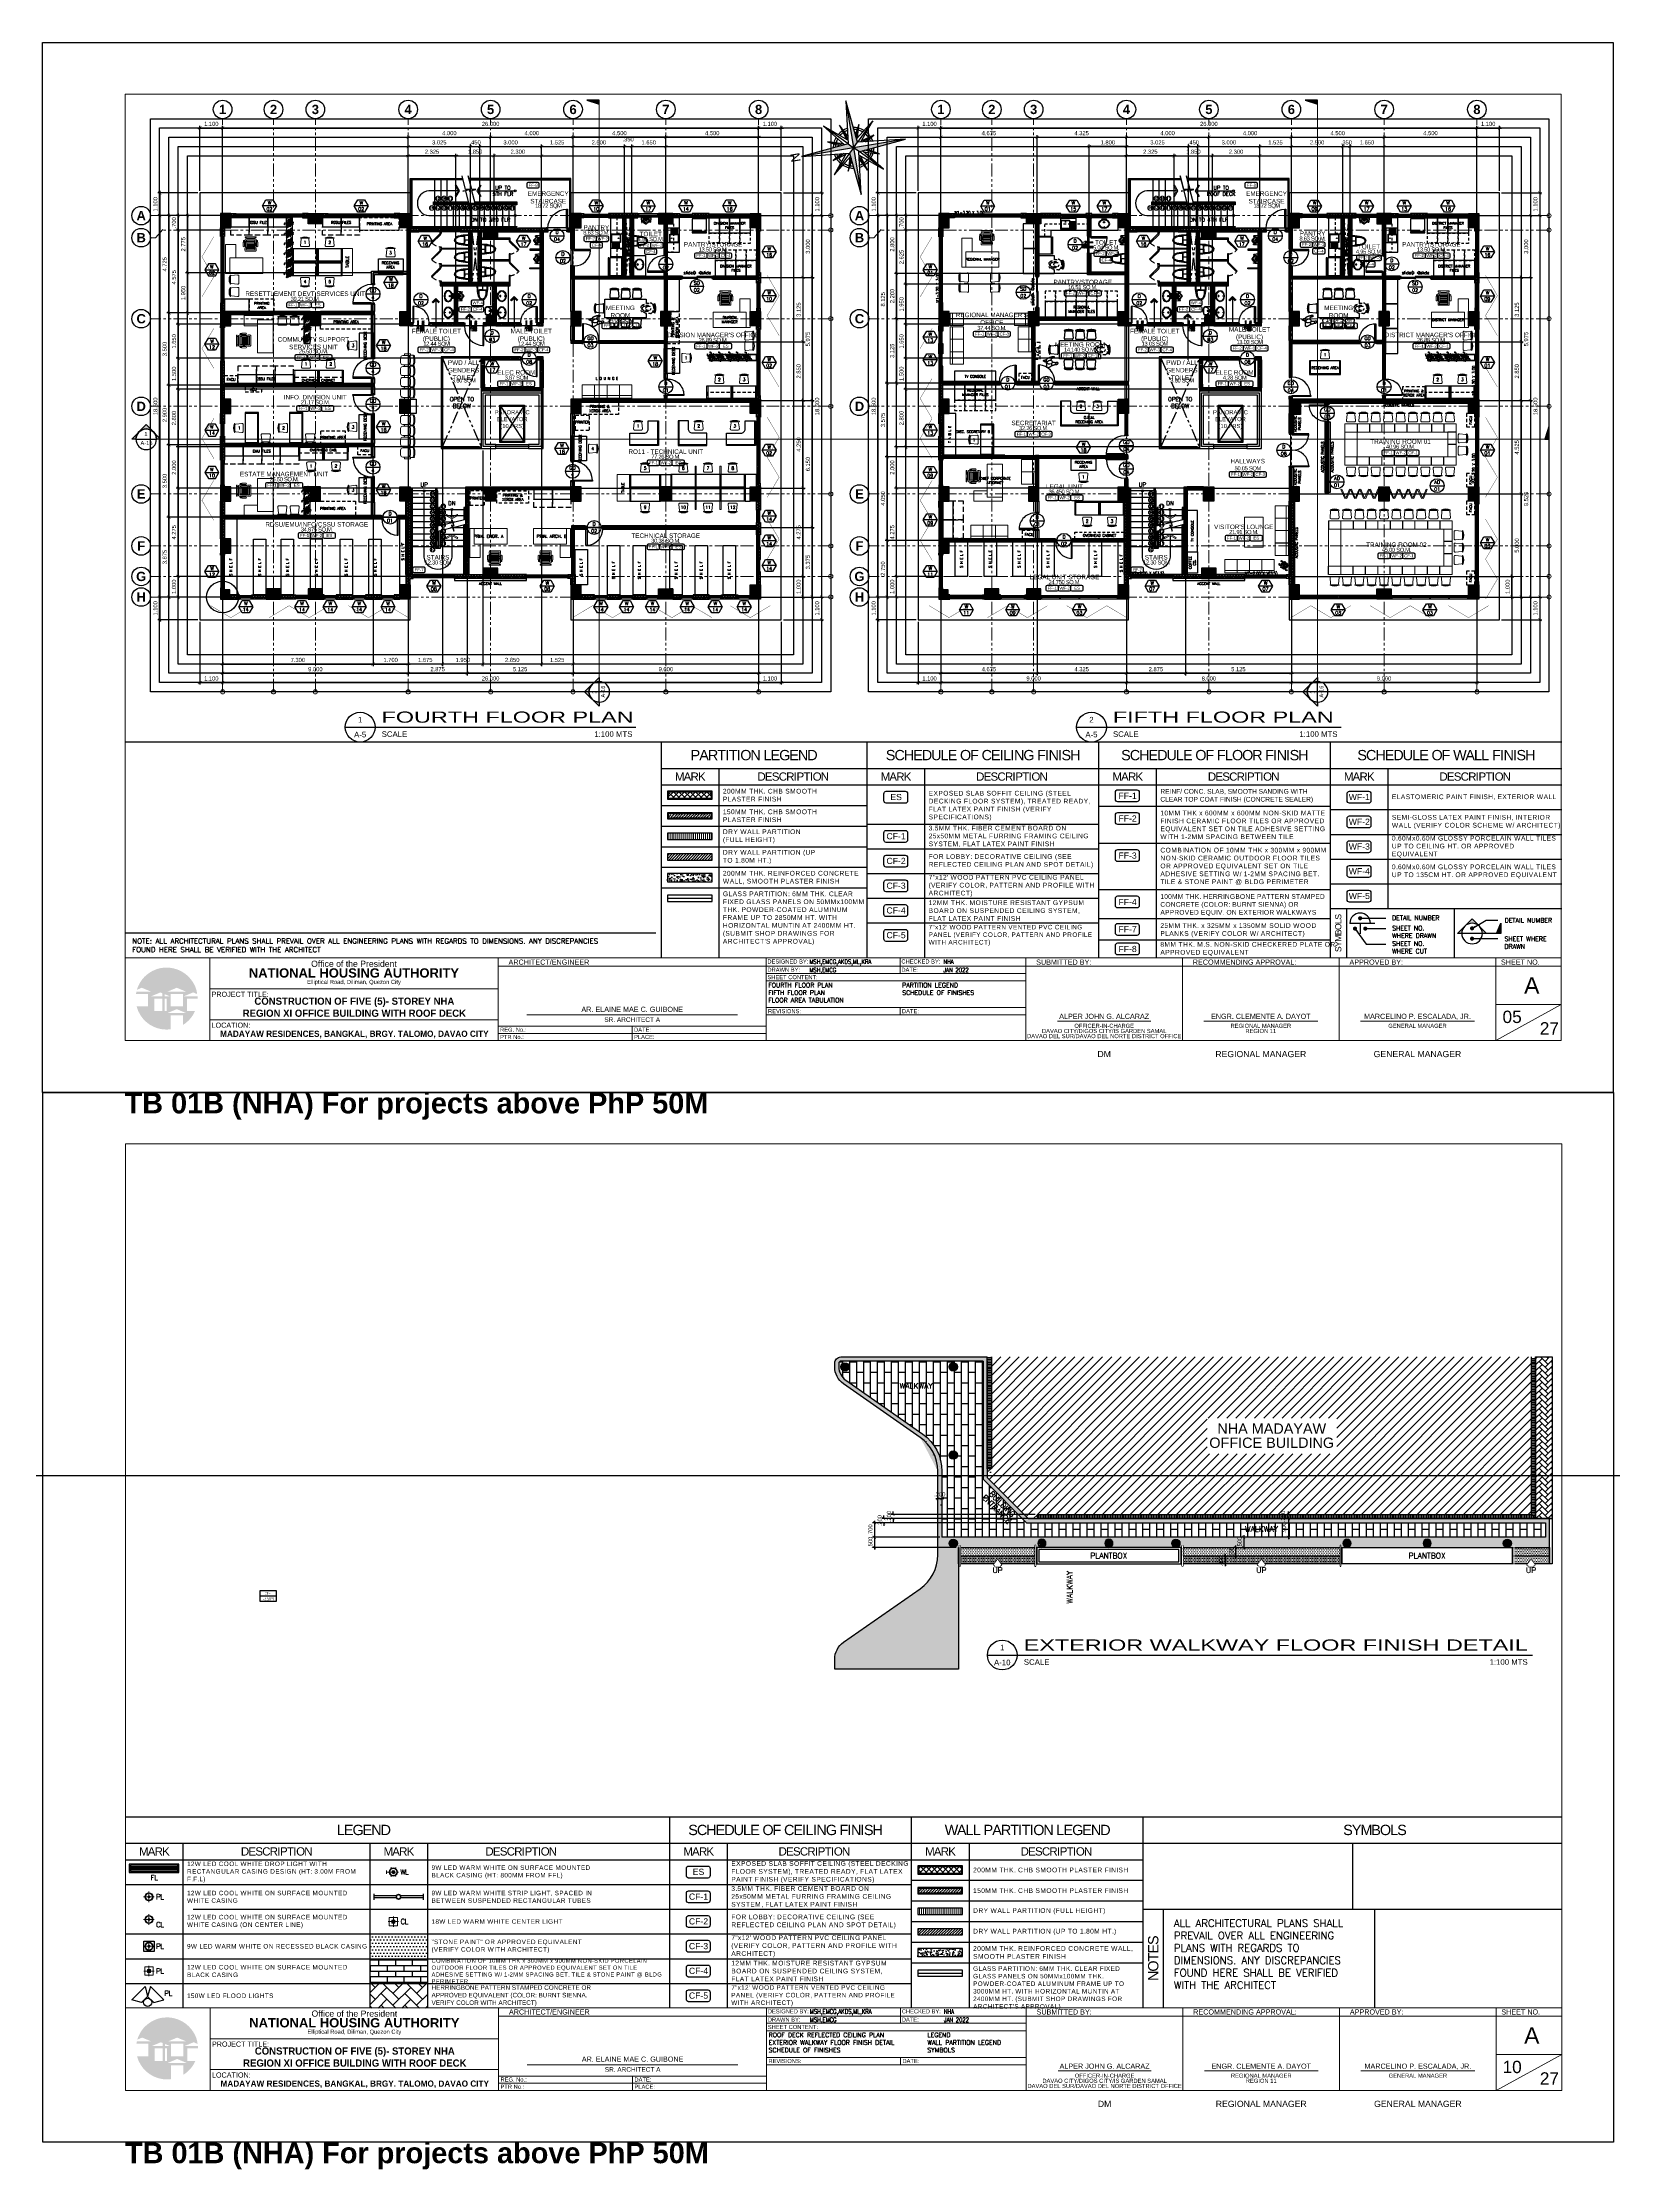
# Model space of a CAD drawing. Header units: metres. Extents: x -12400 to 1, y 0 to 106422.
# Drawn here: x -12095.5 to -12019.3, y 106312.3 to 106415.5 of the extents above; entities that cross this region are included whole.
import ezdxf
from ezdxf.enums import TextEntityAlignment as Align

# ---------------------------------------------------------------- set-up
doc = ezdxf.new("R2010")
doc.units = ezdxf.units.M
doc.set_wipeout_variables(frame=1)
doc.header["$PDMODE"] = 35
for name, pattern in [('CENTER', [2, 1.25, -0.25, 0.25, -0.25]), ('DASHED2', [0.375, 0.25, -0.125]), ('HIDDEN', [0.375, 0.25, -0.125]), ('HIDDEN2', [4.7625, 3.175, -1.5875]), ('PHANTOM', [2.5, 1.25, -0.25, 0.25, -0.25, 0.25, -0.25]), ('PHANTOM2', [1.25, 0.625, -0.125, 0.125, -0.125, 0.125, -0.125])]:
    doc.linetypes.add(name, pattern=pattern)
doc.layers.add('.05 (2)', color=8, linetype='Continuous', lineweight=20, transparency=0.3)
for name, color, linetype, lineweight in [('.3', 6, 'Continuous', 30), ('0.1', 1, 'Continuous', 9), ('0.20', 2, 'Continuous', 20), ('3', 3, 'Continuous', 30), ('A-DIM-100', 8, 'Continuous', 0), ('A-STAIR', 31, 'Continuous', 0), ('B', 5, 'Continuous', 30), ('BOARDER 001', 37, 'Continuous', 18), ('CHAIR', 45, 'Continuous', 20), ('DIM 001', 251, 'Continuous', 13), ('DOOR 002', 35, 'Continuous', 20), ('FIXTURE 0005', 159, 'Continuous', 5), ('FURN', 8, 'Continuous', 5), ('FURN 0009', 49, 'Continuous', 9), ('G', 3, 'Continuous', 20), ('grid', 1, 'CENTER', 15), ('HATCH', 250, 'Continuous', 5), ('LAYOUT', 1, 'Continuous', 20), ('LF 001', 51, 'Continuous', 20), ('R', 1, 'Continuous', 9), ('SECT DET', 25, 'Continuous', 25), ('TBLOCK-BORDER-INSIDE', 247, 'Continuous', 0), ('TBLOCK-BORDER-OUTSIDE', 240, 'Continuous', 0), ('TBLOCK-BORDER-TLINE', 40, 'Continuous', 0), ('TEXT 005', 7, 'Continuous', 50), ('W', 140, 'Continuous', 80), ('Y', 2, 'Continuous', 13)]:
    doc.layers.add(name, color=color, linetype=linetype, lineweight=lineweight)
for name, color, linetype in [('1AR', 1, 'Continuous'), ('A-ANNO-TEXT', 4, 'Continuous'), ('A-FURN', 1, 'Continuous'), ('A-FURNITURE', 1, 'Continuous'), ('A-REF', 143, 'Continuous'), ('A-TITLE', 7, 'Continuous'), ('A_ELEV_TARGET', 1, 'Continuous'), ('AR-HIDDEN LINES', 8, 'HIDDEN2'), ('AR-WALL', 7, 'Continuous'), ('BAR', 6, 'Continuous'), ('C-SCHED', 1, 'Continuous'), ('E_FIX_LIGHT1', 2, 'Continuous'), ('F-ACC', 15, 'Continuous'), ('FIXTURE', 35, 'Continuous'), ('FURNITURE', 1, 'Continuous'), ('LABEL', 143, 'Continuous'), ('lighting', 1, 'Continuous'), ('NORTH', 2, 'Continuous'), ('P-FIXT', 8, 'Continuous'), ('P-FIXT-MISC', 84, 'Continuous'), ('P-HIDE', 1, 'HIDDEN2'), ('S-GRID', 155, 'Continuous'), ('SCH-DOOR', 23, 'Continuous'), ('SCH-FLR', 224, 'Continuous'), ('SCH-WIND', 181, 'Continuous'), ('SINK', 143, 'Continuous'), ('SLOT', 46, 'Continuous'), ('stone', 15, 'Continuous'), ('TEXT', 3, 'Continuous'), ('THRESH', 1, 'Continuous'), ('tiles', 36, 'Continuous'), ('TITLE', 1, 'Continuous'), ('TITLE BLOCK', 7, 'Continuous'), ('txt', 2, 'Continuous'), ('TXT2', 2, 'Continuous'), ('TXT3', 3, 'Continuous'), ('WALL', 7, 'Continuous'), ('WINDOW', 1, 'Continuous')]:
    doc.layers.add(name, color=color, linetype=linetype)
doc.layers.add('GUIDE 001', color=214, linetype='Continuous', lineweight=0, plot=False)
doc.layers.add('GUIDELINES', color=206, linetype='Continuous', plot=False)
doc.styles.add('1', font='architxt.shx', dxfattribs={"width": 0.85, "height": 400})
doc.styles.add('architxt', font='architxt.shx', dxfattribs={"width": 0.8})
doc.styles.add('arial', font='arial.ttf')
doc.styles.add('arial baltic', font='arial.ttf')
doc.styles.add('Arial-Bold', font='arial.ttf')
doc.styles.add('arialBOLD', font='arialbd.ttf', dxfattribs={"height": 0.2})
doc.styles.add('ATTR', font='romans.shx', dxfattribs={"width": 0.8, "height": 0.7})
doc.styles.add('CPDA-FONT', font='arial.ttf')
doc.styles.add('DIMTXT-100', font='arial.ttf')
doc.styles.add('HTDO - ARIAL', font='arial.ttf')
doc.styles.add('SANS', font='sanss___.ttf')
doc.styles.add('sans serif', font='sanssb__.ttf')
doc.styles.add('simplex', font='simplex.shx')
doc.styles.add('swis721', font='swiss.ttf')
doc.styles.add('T-0.15', font='romans.shx', dxfattribs={"height": 0.15})
doc.styles.add('T.25', font='romans.shx', dxfattribs={"height": 0.2})
doc.styles.add('T125', font='simplex.shx', dxfattribs={"height": 125})
doc.dimstyles.new('CPDA - D40', dxfattribs={"dimscale": 0.4, "dimtxt": 200, "dimasz": 1.2, "dimexe": 0, "dimexo": 25, "dimgap": 50, "dimtad": 1, "dimdec": 0, "dimdsep": 46, "dimtxsty": 'CPDA-FONT', "dimblk": 'CPDA ARROWHEAD DIM.', "dimcen": 0.25, "dimclrd": 250, "dimclre": 250, "dimclrt": 2, "dimaunit": 1, "dimadec": 0, "dimazin": 0, "dimtfac": 1, "dimtdec": 0, "dimtix": 1, "dimtmove": 0, "dimatfit": 3, "dimldrblk": 'leader.cathy', "dimfxl": 1, "dimarcsym": 0})
doc.dimstyles.new('D-100', dxfattribs={"dimtxt": 0.2, "dimasz": 0.15, "dimexe": 0.1, "dimexo": 0.1, "dimgap": 0.1, "dimtad": 1, "dimdec": 3, "dimzin": 4, "dimdsep": 46, "dimtxsty": 'DIMTXT-100', "dimblk": 'ARCHTICK', "dimcen": 0.2, "dimdle": 0.1, "dimclrd": 8, "dimclre": 8, "dimclrt": 2, "dimadec": 0, "dimazin": 1, "dimtfac": 1, "dimtdec": 3, "dimtofl": 0, "dimtmove": 2, "dimatfit": 3, "dimfxl": 1, "dimarcsym": 0})
doc.dimstyles.new('DIM 200', dxfattribs={"dimtxt": 200, "dimasz": 1, "dimexe": 0, "dimexo": 40, "dimgap": 50, "dimtad": 1, "dimtoh": 1, "dimdec": 0, "dimlfac": 2, "dimtxsty": 'swis721', "dimblk": 'CIR', "dimcen": 0, "dimclrd": 155, "dimclre": 155, "dimclrt": 4, "dimadec": 0, "dimazin": 0, "dimtfac": 1, "dimtdec": 0, "dimtix": 1, "dimtmove": 1, "dimatfit": 3, "dimldrblk": 'CIR', "dimfxl": 0, "dimarcsym": 0})
doc.dimstyles.new('LE-1a', dxfattribs={"dimtxt": 0.2, "dimasz": 0.2, "dimexe": 0.2, "dimexo": 0.2, "dimgap": 0.1, "dimtad": 1, "dimtoh": 1, "dimdec": 0, "dimdsep": 46, "dimtxsty": 'DIMTXT-100', "dimcen": 2.5, "dimclrd": 8, "dimclre": 8, "dimclrt": 2, "dimadec": 0, "dimazin": 0, "dimtfac": 1, "dimtdec": 0, "dimtix": 1, "dimtmove": 2, "dimatfit": 3, "dimldrblk": 'DOT', "dimfxl": 1, "dimtolj": 1, "dimtzin": 0, "dimarcsym": 0})
pattern_1 = [(0, (12052.53044, -106340.820904), (0.0396875, 0.079375), [0, -0.079375])]
pattern_2 = [(45, (12161.35442, -106386.57022), (-0.06735192091, 0.06735192091), []), (135, (12161.35442, -106386.57022), (-0.06735192091, -0.06735192091), [])]
pattern_3 = [(135, (106424.916595, 12098.52419), (-0.092608891249, 0.02525697034), [0.1190625, -0.0238125, 0, -0.0238125])]

# ---------------------------------------------------------------- blocks, each defined once
blk = doc.blocks.new('*U169')
at = {"layer": 'TITLE'}
blk.add_lwpolyline([(1271.65, 13.83), (1401.79, 13.83)], dxfattribs=at)
blk.add_circle((1278.31, 13.83), 6.67, dxfattribs=at)
at = {"layer": 'TITLE', "color": 5, "style": 'CPDA-FONT'}
blk.add_attdef('TITLE:', text='', height=5, dxfattribs=at).set_placement((1287.8, 24.54), align=Align.MIDDLE_LEFT)
blk.add_attdef('TITLE:', (1287.89, 15.82), '', height=5, dxfattribs=at)
at = {"layer": 'TXT2', "style": 'CPDA-FONT'}
blk.add_text('SCALE', height=2.5, dxfattribs=at).set_placement((1287.97, 9.44))
for tag, p in [('DWG_NO:', (1278.31, 10.5)), ('DET_NO.:', (1278.31, 17.16))]:
    blk.add_attdef(tag, text='', height=2.5, dxfattribs=at).set_placement(p, align=Align.MIDDLE_CENTER)
blk.add_attdef('SCALE', text='', height=2.5, dxfattribs=at).set_placement((1361.14, 10.71), align=Align.MIDDLE_LEFT)
blk = doc.blocks.new('*U168')
at = {"layer": 'TITLE'}
blk.add_lwpolyline([(1271.65, 13.83), (1390.12, 13.83)], dxfattribs=at)
blk.add_circle((1278.31, 13.83), 6.67, dxfattribs=at)
at = {"layer": 'TITLE', "color": 5, "style": 'CPDA-FONT'}
blk.add_attdef('TITLE:', text='', height=5, dxfattribs=at).set_placement((1287.8, 24.54), align=Align.MIDDLE_LEFT)
blk.add_attdef('TITLE:', (1287.89, 15.82), '', height=5, dxfattribs=at)
at = {"layer": 'TXT2', "style": 'CPDA-FONT'}
blk.add_text('SCALE', height=2.5, dxfattribs=at).set_placement((1287.97, 9.44))
for tag, p in [('DWG_NO:', (1278.31, 10.5)), ('DET_NO.:', (1278.31, 17.16))]:
    blk.add_attdef(tag, text='', height=2.5, dxfattribs=at).set_placement(p, align=Align.MIDDLE_CENTER)
blk.add_attdef('SCALE', text='', height=2.5, dxfattribs=at).set_placement((1361.14, 10.71), align=Align.MIDDLE_LEFT)
blk = doc.blocks.new('A$C733A0F96')
at = {"layer": 'NORTH'}
h = blk.add_hatch(color=2, dxfattribs=at)
h.paths.add_polyline_path([(-0.551, 0.782), (-0.014, -0.062), (0.014, 0.062)])
h.paths.add_polyline_path([(-0.139, -0.035), (-0.774, -0.545), (-0.014, -0.062)])
h.paths.add_polyline_path([(-0.014, -0.062), (-0.042, -0.188), (0.522, -0.906)])
h.paths.add_polyline_path([(0.745, 0.421), (-0.014, -0.062), (0.111, -0.089)])
blk.add_hatch(color=2, dxfattribs=at).paths.add_polyline_path([(0.522, -0.906), (-0.014, -0.062), (-0.042, -0.188)])
at = {"layer": 'NORTH', "color": 2}
for p, q in [((0.745, 0.421), (-0.774, -0.545)), ((0.522, -0.906), (-0.551, 0.782)), ((0.014, 0.062), (-0.014, -0.062)), ((-0.014, -0.062), (-0.139, -0.035)), ((-0.042, -0.187), (-0.014, -0.062)), ((-0.014, -0.062), (0.111, -0.089))]:
    blk.add_line(p, q, dxfattribs=at)
at = {"layer": 'NORTH', "color": 1}
for p, q in [((-0.051, 0.145), (-0.101, 0.434)), ((-0.187, 0.059), (-0.386, 0.198)), ((0.104, 0.106), (0.275, 0.35)), ((0.432, 0.016), (0.189, -0.027)), ((-0.217, -0.098), (-0.461, -0.141)), ((-0.304, -0.475), (-0.133, -0.231)), ((0.073, -0.559), (0.022, -0.27)), ((0.357, -0.323), (0.158, -0.183))]:
    blk.add_line(p, q, dxfattribs=at)
at = {"layer": 'NORTH', "color": 8}
for p, q in [((0.014, 0.063), (0.138, 0.621)), ((-0.139, -0.035), (-0.629, 0.075)), ((-0.166, -0.746), (-0.042, -0.187)), ((0.601, -0.199), (0.11, -0.09))]:
    blk.add_line(p, q, dxfattribs=at)
at = {"layer": 'NORTH', "color": 2}
for points in [[(0.014, 0.062), (-0.551, 0.782)], [(-0.551, 0.782), (-0.139, -0.035)], [(0.745, 0.421), (0.014, 0.062)], [(0.111, -0.089), (0.745, 0.421)], [(-0.139, -0.035), (-0.774, -0.545), (-0.043, -0.187)], [(-0.043, -0.187), (0.522, -0.906), (0.111, -0.089)]]:
    blk.add_lwpolyline(points, dxfattribs=at)
at = {"layer": 'NORTH', "color": 1}
for points in [[(-0.02, 0.143), (-0.101, 0.434)], [(-0.101, 0.434), (-0.083, 0.186)], [(-0.208, 0.101), (-0.386, 0.198), (-0.191, 0.027)], [(0.275, 0.35), (0.078, 0.121)], [(0.151, 0.129), (0.275, 0.35)], [(0.184, -0.057), (0.432, 0.016)], [(0.432, 0.016), (0.226, 0.003)], [(-0.212, -0.068), (-0.461, -0.141), (-0.254, -0.128)], [(-0.18, -0.254), (-0.304, -0.475), (-0.106, -0.246)], [(-0.009, -0.268), (0.073, -0.559), (0.054, -0.311)], [(0.357, -0.323), (0.163, -0.152)], [(0.179, -0.226), (0.357, -0.323)]]:
    blk.add_lwpolyline(points, dxfattribs=at)
at = {"layer": 'NORTH', "color": 8}
for points in [[(0.138, 0.621), (-0.029, 0.117)], [(0.074, 0.092), (0.138, 0.621)], [(-0.169, 0.025), (-0.629, 0.075), (-0.19, -0.076)], [(-0.103, -0.216), (-0.166, -0.746), (0, -0.241)], [(0.141, -0.149), (0.601, -0.199)], [(0.601, -0.199), (0.161, -0.049)]]:
    blk.add_lwpolyline(points, dxfattribs=at)
at = {"layer": 'txt', "color": 6, "style": 'Arial-Bold'}
blk.add_text('N', height=0.177, rotation=32.45, dxfattribs=at).set_placement((-0.643, 0.757))
blk = doc.blocks.new('nl')
at = {"layer": 'LABEL'}
for radius, start, end in [(0.385, 171.5312, 188.8068), (0.385, 146.0932, 163.3688), (0.346, 172.7044, 187.9697), (0.346, 146.9303, 162.1956), (0.385, 131.7329, 143.8068), (0.346, 133.4451, 142.9697), (0.385, 101.7315, 113.1671), (0.346, 102.5696, 111.4549), (0.385, 82.1731, 98.1685), (0.346, 83.3476, 97.3304), (0.346, 57.5696, 71.5524), (0.385, 56.7315, 72.7269), (0.346, 42.7955, 52.3304), (0.385, 41.0855, 53.1685), (0.346, 11.9303, 22.1045), (0.346, 352.7044, 7.9697), (0.385, 11.0932, 23.8145), (0.385, 351.5312, 8.8068), (0.385, 191.0932, 203.8145), (0.346, 191.9303, 202.1045), (0.385, 221.0855, 233.1685), (0.346, 222.7955, 232.3304), (0.385, 236.7315, 252.7269), (0.346, 237.5696, 251.5524), (0.385, 262.1731, 278.1685), (0.346, 263.3476, 277.3304), (0.346, 282.5696, 291.4549), (0.385, 281.7315, 293.1671), (0.346, 313.4451, 322.9697), (0.385, 311.7329, 323.8068), (0.346, 326.9303, 342.1956), (0.385, 326.0932, 343.3688)]:
    blk.add_arc((-0.001, 0), radius, start, end, dxfattribs=at)
blk.add_blockref('A$C733A0F96', (0.014, 0.063))
blk = doc.blocks.new('A$C848c022f')
at = {"layer": 'WALL'}
h = blk.add_hatch(dxfattribs=at)
h.set_pattern_fill('ANSI31', color=250, scale=0.015)
h.set_pattern_definition([(45, (11825.983876, -106480.421745), (-0.033675960454, 0.033675960454), [])])
h.paths.add_polyline_path([(-0.175, 0, 1), (0.175, 0, 1)])
at = {"color": 7}
blk.add_circle((0, 0), 0.2, dxfattribs=at)
at = {"layer": 'SLOT', "color": 5}
blk.add_circle((0, 0), 0.175, dxfattribs=at)
blk = doc.blocks.new('WALKWAYTILELAY')
h = blk.add_hatch()
h.set_pattern_fill('DOTS', color=8)
h.set_pattern_definition([(0, (11878.8785, -106359.8202), (0.79375, 1.5875), [0, -1.5875])])
h.paths.add_polyline_path([(0.67, 1.29), (0.67, 5.35, 0.244698), (-0.26, 7.15), (-3.99, 9.76, -0.244698), (-4.33, 10.41), (-4.33, 10.59, -0.414214), (-4.23, 10.69), (2.87, 10.69), (2.87, 5.18), (5, 3.05), (30.27, 3.05), (30.27, 3.25), (5.09, 3.25), (3.07, 5.26), (3.07, 10.89), (-4.23, 10.89, 0.414214), (-4.53, 10.59), (-4.53, 10.41, 0.244698), (-4.1, 9.59), (-0.38, 6.99, -0.244698), (0.47, 5.35), (0.47, 1.29, -0.177393), (0, 0), (0.25, 0, 0.158207)])
h = blk.add_hatch()
h.set_pattern_fill('DOTS', color=1, scale=0.05)
h.set_pattern_definition(pattern_1)
edge = h.paths.add_edge_path()
edge.add_arc((-1.53, 5.35), 2.2, 360, 415)
edge.add_line((-0.26, 7.15), (-3.99, 9.76))
edge.add_arc((-3.53, 10.41), 0.8, 180, 235, ccw=False)
edge.add_line((-4.33, 10.41), (-4.33, 10.59))
edge.add_arc((-4.23, 10.59), 0.1, 90, 180, ccw=False)
edge.add_line((-4.23, 10.69), (2.67, 10.69))
edge.add_line((2.67, 10.69), (2.67, 4.96))
edge.add_line((2.67, 4.96), (4.78, 2.85))
edge.add_line((4.78, 2.85), (29.95, 2.85))
edge.add_line((29.95, 2.85), (29.95, 2.15))
edge.add_line((29.95, 2.15), (30.15, 2.15))
edge.add_line((30.15, 2.15), (30.15, 3.05))
edge.add_line((30.15, 3.05), (4.86, 3.05))
edge.add_line((4.86, 3.05), (2.87, 5.04))
edge.add_line((2.87, 5.04), (2.87, 10.89))
edge.add_line((2.87, 10.89), (-4.23, 10.89))
edge.add_arc((-4.23, 10.59), 0.3, 90, 180)
edge.add_line((-4.53, 10.59), (-4.53, 10.41))
edge.add_arc((-3.53, 10.41), 1, 180, 235)
edge.add_line((-4.1, 9.59), (-0.38, 6.99))
edge.add_arc((-1.53, 5.35), 2, 0, 55, ccw=False)
edge.add_line((0.47, 5.35), (0.47, 1.29))
edge.add_arc((-1.53, 1.29), 2, 305, 360, ccw=False)
edge.add_line((-0.38, -0.35), (0.25, 0))
edge.add_arc((-1.53, 1.29), 2.2, 324.0396, 360)
edge.add_line((0.67, 1.29), (0.67, 5.35))
h = blk.add_hatch()
h.set_pattern_fill('AR-BRSTD', color=8, scale=0.005, angle=90)
h.set_pattern_definition([(90, (11878.87854, -106359.82022), (-0.338709, 2e-17), []), (180, (11878.87854, -106359.8202), (-0.338709, -0.508), [0.338709, -0.338709])])
edge = h.paths.add_edge_path()
edge.add_line((2.67, 4.96), (2.67, 10.69))
edge.add_line((2.67, 10.69), (-4.23, 10.69))
edge.add_arc((-4.23, 10.59), 0.1, 90, 180)
edge.add_line((-4.33, 10.59), (-4.33, 10.41))
edge.add_arc((-3.53, 10.41), 0.8, 180, 235)
edge.add_line((-3.99, 9.76), (-0.26, 7.15))
edge.add_arc((-1.53, 5.35), 2.2, 0, 55, ccw=False)
edge.add_line((0.67, 5.35), (0.67, 2.15))
edge.add_line((0.67, 2.15), (29.95, 2.15))
edge.add_line((29.95, 2.15), (29.95, 2.85))
edge.add_line((29.95, 2.85), (4.78, 2.85))
edge.add_line((4.78, 2.85), (2.67, 4.96))
edge = h.paths.add_edge_path(flags=16)
edge.add_arc((1.22, 6.13), 0.2, 0, 360)
edge = h.paths.add_edge_path(flags=16)
edge.add_arc((1.22, 6.13), 0.175, 0, 360)
edge = h.paths.add_edge_path(flags=16)
edge.add_arc((1.22, 10.41), 0.2, 0, 360)
edge = h.paths.add_edge_path(flags=16)
edge.add_arc((1.22, 10.41), 0.175, 0, 360)
h = blk.add_hatch()
h.set_pattern_fill('ANSI31', color=8, scale=0.1)
h.set_pattern_definition([(45, (12052.53044, -106349.8209), (-0.224506403, 0.224506403), [])])
h.paths.add_polyline_path([(29.27, 10.89), (3.07, 10.89), (3.07, 5.47), (2.87, 5.47), (2.87, 5.04), (4.86, 3.05), (5.3, 3.05), (5.3, 3.25), (29.27, 3.25)])
h.paths.add_polyline_path([(13.53, 6.2), (19.83, 6.2), (19.83, 7.93), (13.53, 7.93)], flags=16)
h = blk.add_hatch()
h.set_pattern_fill('ANSI31', color=8, scale=0.025, angle=135)
h.set_pattern_definition([(180, (21.773044, -35.025), (-5e-18, -0.079375), [])])
h.paths.add_polyline_path([(2.87, 10.89), (2.87, 5.47), (3.07, 5.47), (3.07, 10.89)])
h = blk.add_hatch()
h.set_pattern_fill('ANSI31', color=8, scale=0.025, angle=135)
h.set_pattern_definition([(180, (48.173044, -37.45), (-5e-18, -0.079375), [])])
h.paths.add_polyline_path([(29.27, 10.89), (29.27, 3.25), (29.47, 3.05), (29.47, 10.89)])
h = blk.add_hatch()
h.set_pattern_fill('AR-HBONE', color=8, scale=0.002)
h.set_pattern_definition([(45, (12052.53044, -106349.8209), (0, 0.28736819587), [0.6096, -0.2032]), (135, (12052.67412, -106349.67722), (3e-17, 0.28736819587), [0.6096, -0.2032])])
h.paths.add_polyline_path([(29.47, 10.89), (30.27, 10.89), (30.27, 3.05), (29.47, 3.05)])
h = blk.add_hatch()
h.set_pattern_fill('ANSI31', color=8, scale=0.025, angle=45)
h.set_pattern_definition([(90, (-44.701956, 3.25), (-0.079375, 0), [])])
h.paths.add_polyline_path([(29.47, 3.05), (29.27, 3.25), (5.3, 3.25), (5.3, 3.05)])
h = blk.add_hatch()
h.set_pattern_fill('DOTS', color=1, scale=0.05)
h.set_pattern_definition(pattern_1)
edge = h.paths.add_edge_path()
edge.add_line((28.35, 1.65), (28.4, 1.65))
edge.add_line((28.4, 1.65), (28.4, 1.75))
edge.add_line((28.4, 1.75), (28.44, 1.75))
edge.add_line((28.44, 1.75), (28.44, 1.65))
edge.add_line((28.44, 1.65), (30.15, 1.65))
edge.add_line((30.15, 1.65), (30.15, 2.15))
edge.add_line((30.15, 2.15), (0.67, 2.15))
edge.add_line((0.67, 2.15), (0.67, 1.29))
edge.add_arc((-1.53, 1.29), 2.2, -35.9604, 0, ccw=False)
edge.add_line((0.25, 0), (-0.38, -0.35))
edge.add_line((-0.38, -0.35), (-4.1, -2.95))
edge.add_arc((-3.53, -3.77), 1, 125, 180)
edge.add_line((-4.53, -3.77), (-4.53, -4.25))
edge.add_line((-4.53, -4.25), (1.47, -4.25))
edge.add_line((1.47, -4.25), (1.47, 1.65))
edge.add_line((1.47, 1.65), (1.52, 1.65))
edge.add_line((1.52, 1.65), (1.52, 1.75))
edge.add_line((1.52, 1.75), (1.56, 1.75))
edge.add_line((1.56, 1.75), (1.56, 1.65))
edge.add_line((1.56, 1.65), (5.18, 1.65))
edge.add_line((5.18, 1.65), (5.18, 1.75))
edge.add_line((5.18, 1.75), (5.22, 1.75))
edge.add_line((5.22, 1.75), (5.22, 1.65))
edge.add_line((5.22, 1.65), (5.27, 1.65))
edge.add_line((5.27, 1.65), (12.27, 1.65))
edge.add_line((12.27, 1.65), (12.32, 1.65))
edge.add_line((12.32, 1.65), (12.32, 1.75))
edge.add_line((12.32, 1.75), (12.36, 1.75))
edge.add_line((12.36, 1.75), (12.36, 1.65))
edge.add_line((12.36, 1.65), (19.99, 1.65))
edge.add_line((19.99, 1.65), (19.99, 1.75))
edge.add_line((19.99, 1.75), (20.02, 1.75))
edge.add_line((20.02, 1.75), (20.02, 1.65))
edge.add_line((20.02, 1.65), (20.07, 1.65))
edge.add_line((20.07, 1.65), (28.35, 1.65))
edge = h.paths.add_edge_path(flags=16)
edge.add_arc((24.21, 1.85), 0.2, 0, 360)
edge = h.paths.add_edge_path(flags=16)
edge.add_arc((24.21, 1.85), 0.175, 0, 360)
edge = h.paths.add_edge_path(flags=16)
edge.add_arc((20.32, 1.85), 0.2, 0, 360)
edge = h.paths.add_edge_path(flags=16)
edge.add_arc((20.32, 1.85), 0.175, 0, 360)
edge = h.paths.add_edge_path(flags=16)
edge.add_arc((28.1, 1.85), 0.2, 0, 360)
edge = h.paths.add_edge_path(flags=16)
edge.add_arc((28.1, 1.85), 0.175, 0, 360)
edge = h.paths.add_edge_path(flags=16)
edge.add_arc((12.02, 1.85), 0.2, 0, 360)
edge = h.paths.add_edge_path(flags=16)
edge.add_arc((12.02, 1.85), 0.175, 0, 360)
edge = h.paths.add_edge_path(flags=16)
edge.add_arc((8.77, 1.85), 0.2, 0, 360)
edge = h.paths.add_edge_path(flags=16)
edge.add_arc((8.77, 1.85), 0.175, 0, 360)
edge = h.paths.add_edge_path(flags=16)
edge.add_arc((5.52, 1.85), 0.2, 0, 360)
edge = h.paths.add_edge_path(flags=16)
edge.add_arc((5.52, 1.85), 0.175, 0, 360)
edge = h.paths.add_edge_path(flags=16)
edge.add_arc((1.22, 1.85), 0.2, 0, 360)
edge = h.paths.add_edge_path(flags=16)
edge.add_arc((1.22, 1.85), 0.175, 0, 360)
h = blk.add_hatch()
h.set_pattern_fill('DOTS', color=1, scale=0.05)
h.set_pattern_definition(pattern_1)
h.paths.add_polyline_path([(3.22, 0.85), (3.37, 1.06), (3.53, 0.85), (5.18, 0.85), (5.18, 1.25), (1.56, 1.25), (1.56, 0.85)])
h.paths.add_polyline_path([(1.47, 1.25), (1.52, 1.25), (1.52, 1.65), (1.47, 1.65)])
h.paths.add_polyline_path([(1.47, 0.85), (1.52, 0.85), (1.52, 1.25), (1.47, 1.25)])
h = blk.add_hatch()
h.set_pattern_fill('DOTS', color=1, scale=0.05)
h.set_pattern_definition(pattern_1)
h.paths.add_polyline_path([(5.18, 1.65), (1.56, 1.65), (1.56, 1.25), (5.18, 1.25)])
h = blk.add_hatch()
h.set_pattern_fill('DOTS', color=8, scale=0.025)
h.set_pattern_definition([(0, (11878.878535, -106359.820224), (0.01984375, 0.0396875), [0, -0.0396875])])
h.paths.add_polyline_path([(5.27, 1.65), (5.22, 1.65), (5.22, 1.25), (5.27, 1.25)])
h.paths.add_polyline_path([(5.27, 1.25), (5.22, 1.25), (5.22, 0.85), (5.27, 0.85)])
h = blk.add_hatch()
h.set_pattern_fill('DOTS', color=1, scale=0.05)
h.set_pattern_definition(pattern_1)
h.paths.add_polyline_path([(16.02, 0.85), (16.17, 1.06), (16.33, 0.85), (19.99, 0.85), (19.99, 1.25), (12.36, 1.25), (12.36, 0.85)])
h = blk.add_hatch()
h.set_pattern_fill('DOTS', color=1, scale=0.05)
h.set_pattern_definition(pattern_1)
h.paths.add_polyline_path([(30.15, 1.65), (28.44, 1.65), (28.44, 1.25), (30.15, 1.25)])
h.paths.add_polyline_path([(30.15, 1.25), (28.44, 1.25), (28.44, 0.85), (29.09, 0.85), (29.25, 1.06), (29.4, 0.85), (30.15, 0.85)])
at = {"color": 1}
for points in [[(3.07, 10.89), (3.07, 5.47), (2.87, 5.47), (2.87, 10.89)], [(29.47, 10.89), (29.47, 3.05), (5.3, 3.05), (5.3, 3.25), (29.27, 3.25), (29.27, 10.89)]]:
    blk.add_lwpolyline(points, dxfattribs=at)
at = {"color": 3}
for points in [[(3.07, 10.89), (3.07, 5.47)], [(5.3, 3.25), (29.27, 3.25), (29.27, 10.89)], [(3.07, 5.47), (2.87, 5.47), (2.87, 5.04), (4.86, 3.05), (5.3, 3.05), (5.3, 3.25)]]:
    blk.add_lwpolyline(points, dxfattribs=at)
at = {"color": 1}
blk.add_lwpolyline([(29.47, 10.89), (30.27, 10.89), (30.27, 3.05), (29.47, 3.05)], close=True, dxfattribs=at)
at = {"color": 8}
blk.add_lwpolyline([(29.27, 3.25), (29.47, 3.05)], dxfattribs=at)
at = {"layer": '1AR', "color": 2}
blk.add_lwpolyline([(30.15, 3.05), (30.27, 3.05), (30.27, 0.85), (30.15, 0.85)], close=True, dxfattribs=at)
at = {"layer": 'A-FURNITURE', "color": 1}
blk.add_lwpolyline([(2.67, 10.69), (-4.23, 10.69, 0.414214), (-4.33, 10.59), (-4.33, 10.41, 0.244698), (-3.99, 9.76), (-0.26, 7.15, -0.244698), (0.67, 5.35), (0.67, 2.15)], format="xyb", dxfattribs=at)
at = {"layer": 'A-FURNITURE'}
for points in [[(2.87, 10.69), (2.87, 5.04), (4.86, 3.05), (30.15, 3.05)], [(1.47, 1.25), (5.27, 1.25)], [(12.27, 1.25), (20.07, 1.25)], [(28.35, 1.25), (30.15, 1.25)]]:
    blk.add_lwpolyline(points, dxfattribs=at)
for points in [[(1.47, 1.65), (5.27, 1.65), (5.27, 0.85), (1.47, 0.85)], [(12.27, 1.65), (20.07, 1.65), (20.07, 0.85), (12.27, 0.85)], [(28.35, 1.65), (30.15, 1.65), (30.15, 0.85), (28.35, 0.85)]]:
    blk.add_lwpolyline(points, close=True, dxfattribs=at)
at = {"layer": 'A-FURNITURE', "color": 8}
blk.add_lwpolyline([(12.17, 1.55), (5.37, 1.55), (5.37, 0.95), (12.17, 0.95)], close=True, dxfattribs=at)
at = {"layer": 'BAR'}
for points in [[(1.52, 1.75), (1.56, 1.75), (1.56, 0.75), (1.52, 0.75)], [(5.22, 1.75), (5.18, 1.75), (5.18, 0.75), (5.22, 0.75)], [(12.32, 1.75), (12.36, 1.75), (12.36, 0.75), (12.32, 0.75)], [(20.02, 1.75), (19.99, 1.75), (19.99, 0.75), (20.02, 0.75)]]:
    blk.add_lwpolyline(points, close=True, dxfattribs=at)
at = {"layer": 'BAR', "color": 1}
blk.add_lwpolyline([(12.27, 1.65), (5.27, 1.65), (5.27, 0.85), (12.27, 0.85)], close=True, dxfattribs=at)
at = {"layer": 'WALL', "color": 1}
for points in [[(3.51, 0.79), (3.57, 0.79), (3.37, 1.06), (3.37, 1.06), (3.17, 0.79), (3.24, 0.79), (3.24, 0.72), (3.51, 0.72)], [(16.31, 0.79), (16.37, 0.79), (16.17, 1.06), (16.17, 1.06), (15.97, 0.79), (16.04, 0.79), (16.04, 0.72), (16.31, 0.72)], [(29.38, 0.79), (29.45, 0.79), (29.25, 1.06), (29.25, 1.06), (29.05, 0.79), (29.11, 0.79), (29.11, 0.72), (29.38, 0.72)]]:
    blk.add_lwpolyline(points, close=True, dxfattribs=at)
at = {"layer": 'SLOT'}
for p in [(-4.03, 10.41), (-4.03, 10.41), (1.22, 10.41), (1.22, 6.13)]:
    blk.add_blockref('A$C848c022f', p, dxfattribs=at)
at = {"layer": 'SLOT', "xscale": -1}
for p in [(8.77, 1.85), (24.21, 1.85)]:
    blk.add_blockref('A$C848c022f', p, dxfattribs=at)
at = {"layer": '0.1', "color": 2, "char_height": 0.15, "attachment_point": 5, "rotation": 90}
for insert in [(2.97, 7.07), (29.37, 7.07)]:
    blk.add_mtext_dynamic_manual_height_columns('{\\Fx-hlvm1s|c0;\\T1.5;\\C3;PERIMETER DRAIN}', width=5150.8282, gutter_width=1, heights=[9.23], dxfattribs=dict(at, insert=insert))
at = {"layer": '0.1', "color": 2, "char_height": 0.15, "attachment_point": 5}
for insert in [(10.03, 3.15), (22.03, 3.15)]:
    blk.add_mtext_dynamic_manual_height_columns('{\\Fx-hlvm1s|c0;\\T1.5;\\C3;PERIMETER DRAIN}', width=5150.8282, gutter_width=1, heights=[0], dxfattribs=dict(at, insert=insert))
at = {"layer": 'TXT3', "ltscale": 0.3, "attachment_point": 5, "line_spacing_factor": 0.825}
for s, insert, char_height, width, style in [('{\\H1.3333x;WALKWAY}', (-0.58, 9.49), 0.2, 0.8457, 'T.25'), ('NHA MADAYAW OFFICE BUILDING', (16.67, 7.07), 0.5, 7.5908, 'Arial-Bold'), ('{\\H1.3333x;WALKWAY}', (16.17, 2.55), 0.2, 0.8457, 'T.25'), ('{\\H1.3333x;PLANTBOX}', (8.77, 1.25), 0.2, 0.8457, 'T.25'), ('{\\H1.3333x;PLANTBOX}', (24.21, 1.25), 0.2, 0.8457, 'T.25'), ('{\\H1.3333x;UP}', (3.37, 0.55), 0.2, 0.8457, 'T.25'), ('{\\H1.3333x;UP}', (16.17, 0.55), 0.2, 0.8457, 'T.25'), ('{\\H1.3333x;UP}', (29.25, 0.55), 0.2, 0.8457, 'T.25')]:
    blk.add_mtext(s, dxfattribs=dict(at, insert=insert, char_height=char_height, width=width, style=style))
at = {"layer": 'TXT3', "ltscale": 0.3, "char_height": 0.2, "width": 0.8457, "attachment_point": 5, "line_spacing_factor": 0.825, "style": 'T.25'}
for s, insert, rotation in [('{\\H1.3333x;BUILDING ENTRANCE}', (3.46, 3.63), 315), ('{\\H1.3333x;WALKWAY}', (6.87, -0.28), 90)]:
    blk.add_mtext(s, dxfattribs=dict(at, insert=insert, rotation=rotation))
at = {"color": 2}
for points, layer in [([(3.37, 1.06), (3.57, 0.79), (3.51, 0.79), (3.51, 0.72), (3.24, 0.72), (3.24, 0.79), (3.17, 0.79)], 'A-FURNITURE'), ([(16.17, 1.06), (16.37, 0.79), (16.31, 0.79), (16.31, 0.72), (16.04, 0.72), (16.04, 0.79), (15.97, 0.79)], 'A-FURNITURE'), ([(29.25, 1.06), (29.45, 0.79), (29.38, 0.79), (29.38, 0.72), (29.11, 0.72), (29.11, 0.79), (29.05, 0.79)], 'A-FURNITURE'), ([(1.52, 1.75), (1.56, 1.75), (1.56, 0.75), (1.52, 0.75)], 'BAR'), ([(5.22, 1.75), (5.18, 1.75), (5.18, 0.75), (5.22, 0.75)], 'BAR'), ([(12.32, 1.75), (12.36, 1.75), (12.36, 0.75), (12.32, 0.75)], 'BAR'), ([(20.02, 1.75), (19.99, 1.75), (19.99, 0.75), (20.02, 0.75)], 'BAR'), ([(28.4, 1.75), (28.44, 1.75), (28.44, 0.75), (28.4, 0.75)], 'BAR')]:
    blk.add_wipeout(points, dxfattribs=at).dxf.layer = layer
h = blk.add_hatch()
h.set_pattern_fill('DOTS', color=1, scale=0.05)
h.set_pattern_definition(pattern_1)
h.paths.add_polyline_path([(19.99, 1.65), (12.36, 1.65), (12.36, 1.25), (19.99, 1.25)])
at = {"layer": 'A-FURNITURE', "color": 2}
blk.add_lwpolyline([(1.47, 1.65), (1.47, -4.25), (-4.53, -4.25), (-4.53, -3.77, -0.244698), (-4.1, -2.95), (-0.38, -0.35, 0.244698), (0.47, 1.29), (0.47, 5.35, 0.244698), (-0.38, 6.99), (-4.1, 9.59, -0.244698), (-4.53, 10.41), (-4.53, 10.59, -0.414214), (-4.23, 10.89), (2.87, 10.89)], format="xyb", dxfattribs=at)
at = {"layer": 'A-FURNITURE'}
blk.add_lwpolyline([(2.67, 10.69), (2.67, 4.96), (4.78, 2.85), (29.95, 2.85), (29.95, 2.15), (0.67, 2.15)], dxfattribs=at)
at = {"layer": 'BAR', "color": 1}
blk.add_lwpolyline([(20.07, 1.65), (28.35, 1.65), (28.35, 0.85), (20.07, 0.85)], close=True, dxfattribs=at)
at = {"layer": 'SLOT'}
for p in [(1.22, 1.85), (12.02, 1.85), (28.1, 1.85)]:
    blk.add_blockref('A$C848c022f', p, dxfattribs=at)
at = {"layer": 'SLOT', "xscale": -1}
for p in [(5.52, 1.85), (20.32, 1.85)]:
    blk.add_blockref('A$C848c022f', p, dxfattribs=at)
blk = doc.blocks.new('*U1688')
at = {"layer": 'TITLE'}
blk.add_lwpolyline([(1271.65, 13.83), (1515.91, 13.83)], dxfattribs=at)
blk.add_circle((1278.31, 13.83), 6.67, dxfattribs=at)
at = {"layer": 'TITLE', "color": 5, "style": 'CPDA-FONT'}
blk.add_attdef('TITLE:', text='', height=5, dxfattribs=at).set_placement((1287.8, 24.54), align=Align.MIDDLE_LEFT)
blk.add_attdef('TITLE:', (1287.89, 15.82), '', height=5, dxfattribs=at)
at = {"layer": 'TXT2', "style": 'CPDA-FONT'}
blk.add_text('SCALE', height=2.5, dxfattribs=at).set_placement((1287.97, 9.44))
for tag, p in [('DWG_NO:', (1278.31, 10.5)), ('DET_NO.:', (1278.31, 17.16))]:
    blk.add_attdef(tag, text='', height=2.5, dxfattribs=at).set_placement(p, align=Align.MIDDLE_CENTER)
blk.add_attdef('SCALE', text='', height=2.5, dxfattribs=at).set_placement((1361.14, 10.71), align=Align.MIDDLE_LEFT)
blk = doc.blocks.new('_ArchTick')
at = {"color": 0, "linetype": 'ByBlock', "const_width": 0.15}
blk.add_lwpolyline([(-0.5, -0.5), (0.5, 0.5)], dxfattribs=at)
blk = doc.blocks.new('*D1693')
at = {"layer": 'DEFPOINTS', "color": 0, "transparency": 16777216}
for p in [(-12035.05, 106344.07), (-12035.05, 106344.07), (-12035.05, 106343.87)]:
    blk.add_point(p, dxfattribs=at)
at = {"layer": 'DIM 001', "color": 8, "lineweight": -2, "transparency": 16777216}
for p, q in [((-12035.05, 106344.07), (-12035.05, 106344.22)), ((-12035.05, 106343.87), (-12035.05, 106343.72))]:
    blk.add_line(p, q, dxfattribs=at)
at = {"layer": 'DIM 001', "color": 8, "lineweight": -2, "transparency": 16777216, "xscale": 0.15, "yscale": 0.15, "zscale": 0.15}
for p, rotation in [((-12035.05, 106344.07), 270), ((-12035.05, 106343.87), 90)]:
    blk.add_blockref('_ArchTick', p, dxfattribs=dict(at, rotation=rotation))
at = {"layer": 'DIM 001', "color": 2, "transparency": 16777216, "insert": (-12035.31, 106343.97), "char_height": 0.2, "attachment_point": 5, "rotation": 90, "style": 'DIMTXT-100'}
blk.add_mtext('.200', dxfattribs=at)
blk = doc.blocks.new('*D1694')
at = {"layer": 'DEFPOINTS', "color": 0, "transparency": 16777216}
for p in [(-12037.22, 106342.97), (-12037.22, 106342.47), (-12037.22, 106342.47)]:
    blk.add_point(p, dxfattribs=at)
at = {"layer": 'DIM 001', "color": 8, "lineweight": -2, "transparency": 16777216}
blk.add_line((-12037.22, 106343.07), (-12037.22, 106342.37), dxfattribs=at)
at = {"layer": 'DIM 001', "color": 8, "lineweight": -2, "transparency": 16777216, "xscale": 0.15, "yscale": 0.15, "zscale": 0.15}
for p, rotation in [((-12037.22, 106342.97), 90), ((-12037.22, 106342.47), 270)]:
    blk.add_blockref('_ArchTick', p, dxfattribs=dict(at, rotation=rotation))
at = {"layer": 'DIM 001', "color": 2, "transparency": 16777216, "insert": (-12037.42, 106342.72), "char_height": 0.2, "attachment_point": 5, "rotation": 90, "style": 'DIMTXT-100'}
blk.add_mtext('.500', dxfattribs=at)
blk = doc.blocks.new('*D1695')
at = {"layer": 'DEFPOINTS', "color": 0, "transparency": 16777216}
for p in [(-12037.62, 106342.47), (-12037.62, 106342.07), (-12037.62, 106342.07)]:
    blk.add_point(p, dxfattribs=at)
at = {"layer": 'DIM 001', "color": 8, "lineweight": -2, "transparency": 16777216}
blk.add_line((-12037.62, 106342.57), (-12037.62, 106341.97), dxfattribs=at)
at = {"layer": 'DIM 001', "color": 8, "lineweight": -2, "transparency": 16777216, "xscale": 0.15, "yscale": 0.15, "zscale": 0.15}
for p, rotation in [((-12037.62, 106342.47), 90), ((-12037.62, 106342.07), 270)]:
    blk.add_blockref('_ArchTick', p, dxfattribs=dict(at, rotation=rotation))
at = {"layer": 'DIM 001', "color": 2, "transparency": 16777216, "insert": (-12037.82, 106342.22), "char_height": 0.2, "attachment_point": 5, "rotation": 90, "style": 'DIMTXT-100'}
blk.add_mtext('.400', dxfattribs=at)
blk = doc.blocks.new('*D1696')
at = {"layer": 'DEFPOINTS', "color": 0, "transparency": 16777216}
for p in [(-12038.12, 106342.07), (-12038.12, 106341.67), (-12038.12, 106341.67)]:
    blk.add_point(p, dxfattribs=at)
at = {"layer": 'DIM 001', "color": 8, "lineweight": -2, "transparency": 16777216}
blk.add_line((-12038.12, 106342.17), (-12038.12, 106341.57), dxfattribs=at)
at = {"layer": 'DIM 001', "color": 8, "lineweight": -2, "transparency": 16777216, "xscale": 0.15, "yscale": 0.15, "zscale": 0.15}
for p, rotation in [((-12038.12, 106342.07), 90), ((-12038.12, 106341.67), 270)]:
    blk.add_blockref('_ArchTick', p, dxfattribs=dict(at, rotation=rotation))
at = {"layer": 'DIM 001', "color": 2, "transparency": 16777216, "insert": (-12038.32, 106341.82), "char_height": 0.2, "attachment_point": 5, "rotation": 90, "style": 'DIMTXT-100'}
blk.add_mtext('.400', dxfattribs=at)
blk = doc.blocks.new('*D1701')
at = {"layer": 'DEFPOINTS', "color": 0, "transparency": 16777216}
for p in [(-12052.06, 106344.84), (-12051.86, 106344.84), (-12051.86, 106344.84)]:
    blk.add_point(p, dxfattribs=at)
at = {"layer": 'DIM 001', "color": 8, "lineweight": -2, "transparency": 16777216}
blk.add_line((-12052.16, 106344.84), (-12051.76, 106344.84), dxfattribs=at)
at = {"layer": 'DIM 001', "color": 8, "lineweight": -2, "transparency": 16777216, "xscale": 0.15, "yscale": 0.15, "zscale": 0.15, "rotation": 180}
blk.add_blockref('_ArchTick', (-12052.06, 106344.84), dxfattribs=at)
at = {"layer": 'DIM 001', "color": 8, "lineweight": -2, "transparency": 16777216, "xscale": 0.15, "yscale": 0.15, "zscale": 0.15}
blk.add_blockref('_ArchTick', (-12051.86, 106344.84), dxfattribs=at)
at = {"layer": 'DIM 001', "color": 2, "transparency": 16777216, "insert": (-12051.96, 106345.05), "char_height": 0.2, "attachment_point": 5, "style": 'DIMTXT-100'}
blk.add_mtext('.200', dxfattribs=at)
blk = doc.blocks.new('*D1703')
at = {"layer": 'DEFPOINTS', "color": 0, "transparency": 16777216}
for p in [(-12035.05, 106343.87), (-12035.05, 106342.97), (-12035.05, 106342.97)]:
    blk.add_point(p, dxfattribs=at)
at = {"layer": 'DIM 001', "color": 8, "lineweight": -2, "transparency": 16777216}
blk.add_line((-12035.05, 106343.97), (-12035.05, 106342.87), dxfattribs=at)
at = {"layer": 'DIM 001', "color": 8, "lineweight": -2, "transparency": 16777216, "xscale": 0.15, "yscale": 0.15, "zscale": 0.15}
for p, rotation in [((-12035.05, 106343.87), 90), ((-12035.05, 106342.97), 270)]:
    blk.add_blockref('_ArchTick', p, dxfattribs=dict(at, rotation=rotation))
at = {"layer": 'DIM 001', "color": 2, "transparency": 16777216, "insert": (-12035.26, 106343.42), "char_height": 0.2, "attachment_point": 5, "rotation": 90, "style": 'DIMTXT-100'}
blk.add_mtext('.900', dxfattribs=at)
blk = doc.blocks.new('*D1704')
at = {"layer": 'DEFPOINTS', "color": 0, "transparency": 16777216}
for p in [(-12054.23, 106343.87), (-12047.23, 106344.07), (-12047.23, 106343.87)]:
    blk.add_point(p, dxfattribs=at)
at = {"layer": 'DIM 001', "color": 8, "lineweight": -2, "transparency": 16777216}
for p, q in [((-12054.23, 106344.07), (-12054.23, 106344.22)), ((-12047.33, 106344.07), (-12054.33, 106344.07)), ((-12047.33, 106343.87), (-12054.33, 106343.87)), ((-12054.23, 106343.87), (-12054.23, 106343.72))]:
    blk.add_line(p, q, dxfattribs=at)
at = {"layer": 'DIM 001', "color": 8, "lineweight": -2, "transparency": 16777216, "xscale": 0.15, "yscale": 0.15, "zscale": 0.15}
for p, rotation in [((-12054.23, 106344.07), 270), ((-12054.23, 106343.87), 90)]:
    blk.add_blockref('_ArchTick', p, dxfattribs=dict(at, rotation=rotation))
at = {"layer": 'DIM 001', "color": 2, "transparency": 16777216, "insert": (-12054.43, 106343.97), "char_height": 0.2, "attachment_point": 5, "rotation": 90, "style": 'DIMTXT-100'}
blk.add_mtext('.200', dxfattribs=at)
blk = doc.blocks.new('*D1705')
at = {"layer": 'DEFPOINTS', "color": 0, "transparency": 16777216}
for p in [(-12054.68, 106343.67), (-12047.75, 106343.67), (-12047.23, 106343.87)]:
    blk.add_point(p, dxfattribs=at)
at = {"layer": 'DIM 001', "color": 8, "lineweight": -2, "transparency": 16777216}
for p, q in [((-12047.33, 106343.87), (-12054.78, 106343.87)), ((-12047.85, 106343.67), (-12054.78, 106343.67)), ((-12054.68, 106343.87), (-12054.68, 106344.02)), ((-12054.68, 106343.67), (-12054.68, 106343.52))]:
    blk.add_line(p, q, dxfattribs=at)
at = {"layer": 'DIM 001', "color": 8, "lineweight": -2, "transparency": 16777216, "xscale": 0.15, "yscale": 0.15, "zscale": 0.15}
for p, rotation in [((-12054.68, 106343.87), 270), ((-12054.68, 106343.67), 90)]:
    blk.add_blockref('_ArchTick', p, dxfattribs=dict(at, rotation=rotation))
at = {"layer": 'DIM 001', "color": 2, "transparency": 16777216, "insert": (-12054.88, 106343.77), "char_height": 0.2, "attachment_point": 5, "rotation": 90, "style": 'DIMTXT-100'}
blk.add_mtext('.200', dxfattribs=at)
blk = doc.blocks.new('*D1706')
at = {"layer": 'DEFPOINTS', "color": 0, "transparency": 16777216}
for p in [(-12047.75, 106343.67), (-12055.13, 106342.97), (-12051.86, 106342.97)]:
    blk.add_point(p, dxfattribs=at)
at = {"layer": 'DIM 001', "color": 8, "lineweight": -2, "transparency": 16777216}
for p, q in [((-12047.85, 106343.67), (-12055.23, 106343.67)), ((-12055.13, 106343.77), (-12055.13, 106342.87)), ((-12051.96, 106342.97), (-12055.23, 106342.97))]:
    blk.add_line(p, q, dxfattribs=at)
at = {"layer": 'DIM 001', "color": 8, "lineweight": -2, "transparency": 16777216, "xscale": 0.15, "yscale": 0.15, "zscale": 0.15}
for p, rotation in [((-12055.13, 106343.67), 90), ((-12055.13, 106342.97), 270)]:
    blk.add_blockref('_ArchTick', p, dxfattribs=dict(at, rotation=rotation))
at = {"layer": 'DIM 001', "color": 2, "transparency": 16777216, "insert": (-12055.33, 106343.32), "char_height": 0.2, "attachment_point": 5, "rotation": 90, "style": 'DIMTXT-100'}
blk.add_mtext('.700', dxfattribs=at)
blk = doc.blocks.new('*D1707')
at = {"layer": 'DEFPOINTS', "color": 0, "transparency": 16777216}
for p in [(-12055.13, 106342.47), (-12051.86, 106342.97), (-12051.06, 106342.47)]:
    blk.add_point(p, dxfattribs=at)
at = {"layer": 'DIM 001', "color": 8, "lineweight": -2, "transparency": 16777216}
for p, q in [((-12055.13, 106343.07), (-12055.13, 106342.37)), ((-12051.96, 106342.97), (-12055.23, 106342.97)), ((-12051.16, 106342.47), (-12055.23, 106342.47))]:
    blk.add_line(p, q, dxfattribs=at)
at = {"layer": 'DIM 001', "color": 8, "lineweight": -2, "transparency": 16777216, "xscale": 0.15, "yscale": 0.15, "zscale": 0.15}
for p, rotation in [((-12055.13, 106342.97), 90), ((-12055.13, 106342.47), 270)]:
    blk.add_blockref('_ArchTick', p, dxfattribs=dict(at, rotation=rotation))
at = {"layer": 'DIM 001', "color": 2, "transparency": 16777216, "insert": (-12055.33, 106342.72), "char_height": 0.2, "attachment_point": 5, "rotation": 90, "style": 'DIMTXT-100'}
blk.add_mtext('.500', dxfattribs=at)
blk = doc.blocks.new('CIR')
at = {"color": 4}
blk.add_circle((0, 0), 50, dxfattribs=at)
blk = doc.blocks.new('grid_designation')
blk.add_circle((0, 500), 500)
at = {"color": 3, "style": 'sans serif'}
blk.add_attdef('A', text='', height=471, dxfattribs=at).set_placement((0, 500), align=Align.MIDDLE_CENTER)
blk = doc.blocks.new('D-TAG')
at = {"layer": 'SCH-DOOR'}
blk.add_line((-0.3, 0), (0.3, 0), dxfattribs=at)
blk.add_circle((0, 0), 0.3, dxfattribs=at)
at = {"layer": 'SCH-DOOR', "color": 2, "style": 'T-0.15'}
for tag, p in [('D-TAG', (0, 0.15)), ('D-NO', (0, -0.15))]:
    blk.add_attdef(tag, text='', height=0.15, dxfattribs=at).set_placement(p, align=Align.MIDDLE_CENTER)
blk = doc.blocks.new('CPDA ARROWHEAD DIM.')
at = {"layer": 'tiles', "color": 2}
for p, q in [((-68, 0), (68, 0)), ((0, 68), (0, -68))]:
    blk.add_line(p, q, dxfattribs=at)
at = {"layer": 'tiles', "color": 1}
blk.add_circle((0, 0), 37.7, dxfattribs=at)
blk = doc.blocks.new('leader.cathy')
at = {"layer": 'WALL', "lineweight": 9}
blk.add_hatch(color=1, dxfattribs=at).paths.add_polyline_path([(0, 0), (-34, 34), (-24, 45), (21, 0), (-24, -45), (-34, -34)])
at = {"layer": 'WALL', "color": 1, "lineweight": 9}
for p, q in [((-34, 34), (-24, 45)), ((0, 0), (-34, 34)), ((-34, -34), (0, 0)), ((21, 0), (-24, 45)), ((-24, -45), (21, 0))]:
    blk.add_line(p, q, dxfattribs=at)
blk = doc.blocks.new('W-TAG')
at = {"layer": 'SCH-WIND'}
blk.add_line((-0.3, 0), (0.3, 0), dxfattribs=at)
blk.add_lwpolyline([(-0.15, 0.26), (-0.3, 0), (-0.15, -0.26), (0.15, -0.26), (0.3, 0), (0.15, 0.26)], close=True, dxfattribs=at)
at = {"layer": 'SCH-WIND', "color": 2, "style": 'T-0.15'}
for tag, p in [('W-TAG', (-0.006, 0.135)), ('W-NO', (0, -0.13))]:
    blk.add_attdef(tag, text='', height=0.15, dxfattribs=at).set_placement(p, align=Align.MIDDLE_CENTER)
blk = doc.blocks.new('*D1839')
at = {"layer": 'DEFPOINTS', "color": 0, "transparency": 16777216}
for p in [(-12073.75, 106410.87), (-12077.75, 106407.07), (-12073.75, 106406.37)]:
    blk.add_point(p, dxfattribs=at)
at = {"layer": 'DIM 001', "color": 8, "lineweight": -2, "transparency": 16777216}
for p, q in [((-12077.85, 106410.87), (-12073.65, 106410.87)), ((-12077.75, 106407.17), (-12077.75, 106410.97)), ((-12073.75, 106406.47), (-12073.75, 106410.97))]:
    blk.add_line(p, q, dxfattribs=at)
at = {"layer": 'DIM 001', "color": 8, "lineweight": -2, "transparency": 16777216, "xscale": 0.15, "yscale": 0.15, "zscale": 0.15, "rotation": 180}
blk.add_blockref('_ArchTick', (-12077.75, 106410.87), dxfattribs=at)
at = {"layer": 'DIM 001', "color": 8, "lineweight": -2, "transparency": 16777216, "xscale": 0.15, "yscale": 0.15, "zscale": 0.15}
blk.add_blockref('_ArchTick', (-12073.75, 106410.87), dxfattribs=at)
at = {"layer": 'DIM 001', "color": 2, "transparency": 16777216, "insert": (-12075.75, 106411.07), "char_height": 0.2, "attachment_point": 5, "style": 'DIMTXT-100'}
blk.add_mtext('4.000', dxfattribs=at)
blk = doc.blocks.new('*D1840')
at = {"layer": 'DEFPOINTS', "color": 0, "transparency": 16777216}
for p in [(-12069.75, 106410.87), (-12069.75, 106407.07), (-12073.75, 106406.37)]:
    blk.add_point(p, dxfattribs=at)
at = {"layer": 'DIM 001', "color": 8, "lineweight": -2, "transparency": 16777216}
for p, q in [((-12073.85, 106410.87), (-12069.65, 106410.87)), ((-12073.75, 106406.47), (-12073.75, 106410.97)), ((-12069.75, 106407.17), (-12069.75, 106410.97))]:
    blk.add_line(p, q, dxfattribs=at)
at = {"layer": 'DIM 001', "color": 8, "lineweight": -2, "transparency": 16777216, "xscale": 0.15, "yscale": 0.15, "zscale": 0.15, "rotation": 180}
blk.add_blockref('_ArchTick', (-12073.75, 106410.87), dxfattribs=at)
at = {"layer": 'DIM 001', "color": 8, "lineweight": -2, "transparency": 16777216, "xscale": 0.15, "yscale": 0.15, "zscale": 0.15}
blk.add_blockref('_ArchTick', (-12069.75, 106410.87), dxfattribs=at)
at = {"layer": 'DIM 001', "color": 2, "transparency": 16777216, "insert": (-12071.75, 106411.07), "char_height": 0.2, "attachment_point": 5, "style": 'DIMTXT-100'}
blk.add_mtext('4.000', dxfattribs=at)
blk = doc.blocks.new('*D1841')
at = {"layer": 'DEFPOINTS', "color": 0, "transparency": 16777216}
for p in [(-12074.73, 106410.42), (-12077.75, 106407.07), (-12074.73, 106406.37)]:
    blk.add_point(p, dxfattribs=at)
at = {"layer": 'DIM 001', "color": 8, "lineweight": -2, "transparency": 16777216}
for p, q in [((-12077.85, 106410.42), (-12074.63, 106410.42)), ((-12077.75, 106407.17), (-12077.75, 106410.52)), ((-12074.73, 106406.47), (-12074.73, 106410.52))]:
    blk.add_line(p, q, dxfattribs=at)
at = {"layer": 'DIM 001', "color": 8, "lineweight": -2, "transparency": 16777216, "xscale": 0.15, "yscale": 0.15, "zscale": 0.15, "rotation": 180}
blk.add_blockref('_ArchTick', (-12077.75, 106410.42), dxfattribs=at)
at = {"layer": 'DIM 001', "color": 8, "lineweight": -2, "transparency": 16777216, "xscale": 0.15, "yscale": 0.15, "zscale": 0.15}
blk.add_blockref('_ArchTick', (-12074.73, 106410.42), dxfattribs=at)
at = {"layer": 'DIM 001', "color": 2, "transparency": 16777216, "insert": (-12076.24, 106410.62), "char_height": 0.2, "attachment_point": 5, "style": 'DIMTXT-100'}
blk.add_mtext('3.025', dxfattribs=at)
blk = doc.blocks.new('*D1842')
at = {"layer": 'DEFPOINTS', "color": 0, "transparency": 16777216}
for p in [(-12074.28, 106410.42), (-12074.73, 106406.37), (-12074.28, 106406.37)]:
    blk.add_point(p, dxfattribs=at)
at = {"layer": 'DIM 001', "color": 8, "lineweight": -2, "transparency": 16777216}
for p, q in [((-12074.83, 106410.42), (-12074.18, 106410.42)), ((-12074.73, 106406.47), (-12074.73, 106410.52)), ((-12074.28, 106406.47), (-12074.28, 106410.52))]:
    blk.add_line(p, q, dxfattribs=at)
at = {"layer": 'DIM 001', "color": 8, "lineweight": -2, "transparency": 16777216, "xscale": 0.15, "yscale": 0.15, "zscale": 0.15, "rotation": 180}
blk.add_blockref('_ArchTick', (-12074.73, 106410.42), dxfattribs=at)
at = {"layer": 'DIM 001', "color": 8, "lineweight": -2, "transparency": 16777216, "xscale": 0.15, "yscale": 0.15, "zscale": 0.15}
blk.add_blockref('_ArchTick', (-12074.28, 106410.42), dxfattribs=at)
at = {"layer": 'DIM 001', "color": 2, "transparency": 16777216, "insert": (-12074.5, 106410.62), "char_height": 0.2, "attachment_point": 5, "style": 'DIMTXT-100'}
blk.add_mtext('.450', dxfattribs=at)
blk = doc.blocks.new('*D1843')
at = {"layer": 'DEFPOINTS', "color": 0, "transparency": 16777216}
for p in [(-12071.28, 106410.42), (-12074.28, 106406.37), (-12071.28, 106406.37)]:
    blk.add_point(p, dxfattribs=at)
at = {"layer": 'DIM 001', "color": 8, "lineweight": -2, "transparency": 16777216}
for p, q in [((-12074.38, 106410.42), (-12071.18, 106410.42)), ((-12074.28, 106406.47), (-12074.28, 106410.52)), ((-12071.28, 106406.47), (-12071.28, 106410.52))]:
    blk.add_line(p, q, dxfattribs=at)
at = {"layer": 'DIM 001', "color": 8, "lineweight": -2, "transparency": 16777216, "xscale": 0.15, "yscale": 0.15, "zscale": 0.15, "rotation": 180}
blk.add_blockref('_ArchTick', (-12074.28, 106410.42), dxfattribs=at)
at = {"layer": 'DIM 001', "color": 8, "lineweight": -2, "transparency": 16777216, "xscale": 0.15, "yscale": 0.15, "zscale": 0.15}
blk.add_blockref('_ArchTick', (-12071.28, 106410.42), dxfattribs=at)
at = {"layer": 'DIM 001', "color": 2, "transparency": 16777216, "insert": (-12072.78, 106410.62), "char_height": 0.2, "attachment_point": 5, "style": 'DIMTXT-100'}
blk.add_mtext('3.000', dxfattribs=at)
blk = doc.blocks.new('*D1844')
at = {"layer": 'DEFPOINTS', "color": 0, "transparency": 16777216}
for p in [(-12069.75, 106410.42), (-12069.75, 106407.07), (-12071.28, 106406.37)]:
    blk.add_point(p, dxfattribs=at)
at = {"layer": 'DIM 001', "color": 8, "lineweight": -2, "transparency": 16777216}
for p, q in [((-12071.38, 106410.42), (-12069.65, 106410.42)), ((-12071.28, 106406.47), (-12071.28, 106410.52)), ((-12069.75, 106407.17), (-12069.75, 106410.52))]:
    blk.add_line(p, q, dxfattribs=at)
at = {"layer": 'DIM 001', "color": 8, "lineweight": -2, "transparency": 16777216, "xscale": 0.15, "yscale": 0.15, "zscale": 0.15, "rotation": 180}
blk.add_blockref('_ArchTick', (-12071.28, 106410.42), dxfattribs=at)
at = {"layer": 'DIM 001', "color": 8, "lineweight": -2, "transparency": 16777216, "xscale": 0.15, "yscale": 0.15, "zscale": 0.15}
blk.add_blockref('_ArchTick', (-12069.75, 106410.42), dxfattribs=at)
at = {"layer": 'DIM 001', "color": 2, "transparency": 16777216, "insert": (-12070.52, 106410.62), "char_height": 0.2, "attachment_point": 5, "style": 'DIMTXT-100'}
blk.add_mtext('1.525', dxfattribs=at)
blk = doc.blocks.new('*D1845')
at = {"layer": 'DEFPOINTS', "color": 0, "transparency": 16777216}
for p in [(-12073.58, 106409.97), (-12075.43, 106403.75), (-12073.58, 106403.75)]:
    blk.add_point(p, dxfattribs=at)
at = {"layer": 'DIM 001', "color": 8, "lineweight": -2, "transparency": 16777216}
for p, q in [((-12075.53, 106409.97), (-12073.48, 106409.97)), ((-12075.43, 106403.85), (-12075.43, 106410.07)), ((-12073.58, 106403.85), (-12073.58, 106410.07))]:
    blk.add_line(p, q, dxfattribs=at)
at = {"layer": 'DIM 001', "color": 8, "lineweight": -2, "transparency": 16777216, "xscale": 0.15, "yscale": 0.15, "zscale": 0.15, "rotation": 180}
blk.add_blockref('_ArchTick', (-12075.43, 106409.97), dxfattribs=at)
at = {"layer": 'DIM 001', "color": 8, "lineweight": -2, "transparency": 16777216, "xscale": 0.15, "yscale": 0.15, "zscale": 0.15}
blk.add_blockref('_ArchTick', (-12073.58, 106409.97), dxfattribs=at)
at = {"layer": 'DIM 001', "color": 2, "transparency": 16777216, "insert": (-12074.5, 106410.17), "char_height": 0.2, "attachment_point": 5, "style": 'DIMTXT-100'}
blk.add_mtext('1.850', dxfattribs=at)
blk = doc.blocks.new('*D1846')
at = {"layer": 'DEFPOINTS', "color": 0, "transparency": 16777216}
for p in [(-12071.28, 106409.97), (-12071.28, 106406.37), (-12073.58, 106403.75)]:
    blk.add_point(p, dxfattribs=at)
at = {"layer": 'DIM 001', "color": 8, "lineweight": -2, "transparency": 16777216}
for p, q in [((-12073.68, 106409.97), (-12071.18, 106409.97)), ((-12073.58, 106403.85), (-12073.58, 106410.07)), ((-12071.28, 106406.47), (-12071.28, 106410.07))]:
    blk.add_line(p, q, dxfattribs=at)
at = {"layer": 'DIM 001', "color": 8, "lineweight": -2, "transparency": 16777216, "xscale": 0.15, "yscale": 0.15, "zscale": 0.15, "rotation": 180}
blk.add_blockref('_ArchTick', (-12073.58, 106409.97), dxfattribs=at)
at = {"layer": 'DIM 001', "color": 8, "lineweight": -2, "transparency": 16777216, "xscale": 0.15, "yscale": 0.15, "zscale": 0.15}
blk.add_blockref('_ArchTick', (-12071.28, 106409.97), dxfattribs=at)
at = {"layer": 'DIM 001', "color": 2, "transparency": 16777216, "insert": (-12072.43, 106410.17), "char_height": 0.2, "attachment_point": 5, "style": 'DIMTXT-100'}
blk.add_mtext('2.300', dxfattribs=at)
blk = doc.blocks.new('*D1847')
at = {"layer": 'DEFPOINTS', "color": 0, "transparency": 16777216}
for p in [(-12077.75, 106409.97), (-12077.75, 106407.07), (-12075.43, 106403.75)]:
    blk.add_point(p, dxfattribs=at)
at = {"layer": 'DIM 001', "color": 8, "lineweight": -2, "transparency": 16777216}
for p, q in [((-12075.33, 106409.97), (-12077.85, 106409.97)), ((-12077.75, 106407.17), (-12077.75, 106410.07)), ((-12075.43, 106403.85), (-12075.43, 106410.07))]:
    blk.add_line(p, q, dxfattribs=at)
at = {"layer": 'DIM 001', "color": 8, "lineweight": -2, "transparency": 16777216, "xscale": 0.15, "yscale": 0.15, "zscale": 0.15, "rotation": 180}
blk.add_blockref('_ArchTick', (-12077.75, 106409.97), dxfattribs=at)
at = {"layer": 'DIM 001', "color": 8, "lineweight": -2, "transparency": 16777216, "xscale": 0.15, "yscale": 0.15, "zscale": 0.15}
blk.add_blockref('_ArchTick', (-12075.43, 106409.97), dxfattribs=at)
at = {"layer": 'DIM 001', "color": 2, "transparency": 16777216, "insert": (-12076.59, 106410.17), "char_height": 0.2, "attachment_point": 5, "style": 'DIMTXT-100'}
blk.add_mtext('2.325', dxfattribs=at)
blk = doc.blocks.new('*D1859')
at = {"layer": 'DEFPOINTS', "color": 0, "transparency": 16777216}
for p in [(-12086.75, 106411.32), (-12087.85, 106408.17), (-12086.75, 106407.07)]:
    blk.add_point(p, dxfattribs=at)
at = {"layer": 'DIM 001', "color": 8, "lineweight": -2, "transparency": 16777216}
for p, q in [((-12087.95, 106411.32), (-12086.65, 106411.32)), ((-12087.85, 106408.27), (-12087.85, 106411.42)), ((-12086.75, 106407.17), (-12086.75, 106411.42))]:
    blk.add_line(p, q, dxfattribs=at)
at = {"layer": 'DIM 001', "color": 8, "lineweight": -2, "transparency": 16777216, "xscale": 0.15, "yscale": 0.15, "zscale": 0.15, "rotation": 180}
blk.add_blockref('_ArchTick', (-12087.85, 106411.32), dxfattribs=at)
at = {"layer": 'DIM 001', "color": 8, "lineweight": -2, "transparency": 16777216, "xscale": 0.15, "yscale": 0.15, "zscale": 0.15}
blk.add_blockref('_ArchTick', (-12086.75, 106411.32), dxfattribs=at)
at = {"layer": 'DIM 001', "color": 2, "transparency": 16777216, "insert": (-12087.3, 106411.52), "char_height": 0.2, "attachment_point": 5, "style": 'DIMTXT-100'}
blk.add_mtext('1.100', dxfattribs=at)
blk = doc.blocks.new('*D1860')
at = {"layer": 'DEFPOINTS', "color": 0, "transparency": 16777216}
for p in [(-12060.75, 106411.32), (-12086.75, 106407.07), (-12060.75, 106407.07)]:
    blk.add_point(p, dxfattribs=at)
at = {"layer": 'DIM 001', "color": 8, "lineweight": -2, "transparency": 16777216}
for p, q in [((-12086.85, 106411.32), (-12060.65, 106411.32)), ((-12086.75, 106407.17), (-12086.75, 106411.42)), ((-12060.75, 106407.17), (-12060.75, 106411.42))]:
    blk.add_line(p, q, dxfattribs=at)
at = {"layer": 'DIM 001', "color": 8, "lineweight": -2, "transparency": 16777216, "xscale": 0.15, "yscale": 0.15, "zscale": 0.15, "rotation": 180}
blk.add_blockref('_ArchTick', (-12086.75, 106411.32), dxfattribs=at)
at = {"layer": 'DIM 001', "color": 8, "lineweight": -2, "transparency": 16777216, "xscale": 0.15, "yscale": 0.15, "zscale": 0.15}
blk.add_blockref('_ArchTick', (-12060.75, 106411.32), dxfattribs=at)
at = {"layer": 'DIM 001', "color": 2, "transparency": 16777216, "insert": (-12073.75, 106411.52), "char_height": 0.2, "attachment_point": 5, "style": 'DIMTXT-100'}
blk.add_mtext('26.000', dxfattribs=at)
blk = doc.blocks.new('*D1861')
at = {"layer": 'DEFPOINTS', "color": 0, "transparency": 16777216}
for p in [(-12059.65, 106411.32), (-12059.65, 106408.17), (-12060.75, 106407.07)]:
    blk.add_point(p, dxfattribs=at)
at = {"layer": 'DIM 001', "color": 8, "lineweight": -2, "transparency": 16777216}
for p, q in [((-12060.85, 106411.32), (-12059.55, 106411.32)), ((-12060.75, 106407.17), (-12060.75, 106411.42)), ((-12059.65, 106408.27), (-12059.65, 106411.42))]:
    blk.add_line(p, q, dxfattribs=at)
at = {"layer": 'DIM 001', "color": 8, "lineweight": -2, "transparency": 16777216, "xscale": 0.15, "yscale": 0.15, "zscale": 0.15, "rotation": 180}
blk.add_blockref('_ArchTick', (-12060.75, 106411.32), dxfattribs=at)
at = {"layer": 'DIM 001', "color": 8, "lineweight": -2, "transparency": 16777216, "xscale": 0.15, "yscale": 0.15, "zscale": 0.15}
blk.add_blockref('_ArchTick', (-12059.65, 106411.32), dxfattribs=at)
at = {"layer": 'DIM 001', "color": 2, "transparency": 16777216, "insert": (-12060.2, 106411.52), "char_height": 0.2, "attachment_point": 5, "style": 'DIMTXT-100'}
blk.add_mtext('1.100', dxfattribs=at)
blk = doc.blocks.new('*D1862')
at = {"layer": 'DEFPOINTS', "color": 0, "transparency": 16777216}
for p in [(-12065.25, 106410.87), (-12065.25, 106407.07), (-12060.75, 106407.07)]:
    blk.add_point(p, dxfattribs=at)
at = {"layer": 'DIM 001', "color": 8, "lineweight": -2, "transparency": 16777216}
for p, q in [((-12060.65, 106410.87), (-12065.35, 106410.87)), ((-12065.25, 106407.17), (-12065.25, 106410.97)), ((-12060.75, 106407.17), (-12060.75, 106410.97))]:
    blk.add_line(p, q, dxfattribs=at)
at = {"layer": 'DIM 001', "color": 8, "lineweight": -2, "transparency": 16777216, "xscale": 0.15, "yscale": 0.15, "zscale": 0.15, "rotation": 180}
blk.add_blockref('_ArchTick', (-12065.25, 106410.87), dxfattribs=at)
at = {"layer": 'DIM 001', "color": 8, "lineweight": -2, "transparency": 16777216, "xscale": 0.15, "yscale": 0.15, "zscale": 0.15}
blk.add_blockref('_ArchTick', (-12060.75, 106410.87), dxfattribs=at)
at = {"layer": 'DIM 001', "color": 2, "transparency": 16777216, "insert": (-12063, 106411.07), "char_height": 0.2, "attachment_point": 5, "style": 'DIMTXT-100'}
blk.add_mtext('4.500', dxfattribs=at)
blk = doc.blocks.new('*D1863')
at = {"layer": 'DEFPOINTS', "color": 0, "transparency": 16777216}
for p in [(-12069.75, 106410.87), (-12069.75, 106407.07), (-12065.25, 106407.07)]:
    blk.add_point(p, dxfattribs=at)
at = {"layer": 'DIM 001', "color": 8, "lineweight": -2, "transparency": 16777216}
for p, q in [((-12065.15, 106410.87), (-12069.85, 106410.87)), ((-12069.75, 106407.17), (-12069.75, 106410.97)), ((-12065.25, 106407.17), (-12065.25, 106410.97))]:
    blk.add_line(p, q, dxfattribs=at)
at = {"layer": 'DIM 001', "color": 8, "lineweight": -2, "transparency": 16777216, "xscale": 0.15, "yscale": 0.15, "zscale": 0.15, "rotation": 180}
blk.add_blockref('_ArchTick', (-12069.75, 106410.87), dxfattribs=at)
at = {"layer": 'DIM 001', "color": 8, "lineweight": -2, "transparency": 16777216, "xscale": 0.15, "yscale": 0.15, "zscale": 0.15}
blk.add_blockref('_ArchTick', (-12065.25, 106410.87), dxfattribs=at)
at = {"layer": 'DIM 001', "color": 2, "transparency": 16777216, "insert": (-12067.5, 106411.07), "char_height": 0.2, "attachment_point": 5, "style": 'DIMTXT-100'}
blk.add_mtext('4.500', dxfattribs=at)
blk = doc.blocks.new('*D1864')
at = {"layer": 'DEFPOINTS', "color": 0, "transparency": 16777216}
for p in [(-12067.25, 106410.42), (-12069.75, 106407.07), (-12067.25, 106407.07)]:
    blk.add_point(p, dxfattribs=at)
at = {"layer": 'DIM 001', "color": 8, "lineweight": -2, "transparency": 16777216}
for p, q in [((-12069.85, 106410.42), (-12067.15, 106410.42)), ((-12069.75, 106407.17), (-12069.75, 106410.52)), ((-12067.25, 106407.17), (-12067.25, 106410.52))]:
    blk.add_line(p, q, dxfattribs=at)
at = {"layer": 'DIM 001', "color": 8, "lineweight": -2, "transparency": 16777216, "xscale": 0.15, "yscale": 0.15, "zscale": 0.15, "rotation": 180}
blk.add_blockref('_ArchTick', (-12069.75, 106410.42), dxfattribs=at)
at = {"layer": 'DIM 001', "color": 8, "lineweight": -2, "transparency": 16777216, "xscale": 0.15, "yscale": 0.15, "zscale": 0.15}
blk.add_blockref('_ArchTick', (-12067.25, 106410.42), dxfattribs=at)
at = {"layer": 'DIM 001', "color": 2, "transparency": 16777216, "insert": (-12068.5, 106410.62), "char_height": 0.2, "attachment_point": 5, "style": 'DIMTXT-100'}
blk.add_mtext('2.500', dxfattribs=at)
blk = doc.blocks.new('*D1865')
at = {"layer": 'DEFPOINTS', "color": 0, "transparency": 16777216}
for p in [(-12066.9, 106410.42), (-12067.25, 106407.07), (-12066.9, 106407.07)]:
    blk.add_point(p, dxfattribs=at)
at = {"layer": 'DIM 001', "color": 8, "lineweight": -2, "transparency": 16777216}
for p, q in [((-12067.35, 106410.42), (-12066.8, 106410.42)), ((-12067.25, 106407.17), (-12067.25, 106410.52)), ((-12066.9, 106407.17), (-12066.9, 106410.52))]:
    blk.add_line(p, q, dxfattribs=at)
at = {"layer": 'DIM 001', "color": 8, "lineweight": -2, "transparency": 16777216, "xscale": 0.15, "yscale": 0.15, "zscale": 0.15, "rotation": 180}
blk.add_blockref('_ArchTick', (-12067.25, 106410.42), dxfattribs=at)
at = {"layer": 'DIM 001', "color": 8, "lineweight": -2, "transparency": 16777216, "xscale": 0.15, "yscale": 0.15, "zscale": 0.15}
blk.add_blockref('_ArchTick', (-12066.9, 106410.42), dxfattribs=at)
at = {"layer": 'DIM 001', "color": 2, "transparency": 16777216, "insert": (-12067.08, 106410.77), "char_height": 0.2, "attachment_point": 5, "style": 'DIMTXT-100'}
blk.add_mtext('.350', dxfattribs=at)
blk = doc.blocks.new('*D1866')
at = {"layer": 'DEFPOINTS', "color": 0, "transparency": 16777216}
for p in [(-12065.25, 106410.42), (-12066.9, 106407.07), (-12065.25, 106407.07)]:
    blk.add_point(p, dxfattribs=at)
at = {"layer": 'DIM 001', "color": 8, "lineweight": -2, "transparency": 16777216}
for p, q in [((-12067, 106410.42), (-12065.15, 106410.42)), ((-12066.9, 106407.17), (-12066.9, 106410.52)), ((-12065.25, 106407.17), (-12065.25, 106410.52))]:
    blk.add_line(p, q, dxfattribs=at)
at = {"layer": 'DIM 001', "color": 8, "lineweight": -2, "transparency": 16777216, "xscale": 0.15, "yscale": 0.15, "zscale": 0.15, "rotation": 180}
blk.add_blockref('_ArchTick', (-12066.9, 106410.42), dxfattribs=at)
at = {"layer": 'DIM 001', "color": 8, "lineweight": -2, "transparency": 16777216, "xscale": 0.15, "yscale": 0.15, "zscale": 0.15}
blk.add_blockref('_ArchTick', (-12065.25, 106410.42), dxfattribs=at)
at = {"layer": 'DIM 001', "color": 2, "transparency": 16777216, "insert": (-12066.08, 106410.62), "char_height": 0.2, "attachment_point": 5, "style": 'DIMTXT-100'}
blk.add_mtext('1.650', dxfattribs=at)
blk = doc.blocks.new('*D1848')
at = {"layer": 'DEFPOINTS', "color": 0, "transparency": 16777216}
for p in [(-12059.65, 106408.17), (-12060.75, 106407.07), (-12057.7, 106407.07)]:
    blk.add_point(p, dxfattribs=at)
at = {"layer": 'DIM 001', "color": 8, "lineweight": -2, "transparency": 16777216}
for p, q in [((-12059.55, 106408.17), (-12057.6, 106408.17)), ((-12057.7, 106408.27), (-12057.7, 106406.97)), ((-12060.65, 106407.07), (-12057.6, 106407.07))]:
    blk.add_line(p, q, dxfattribs=at)
at = {"layer": 'DIM 001', "color": 8, "lineweight": -2, "transparency": 16777216, "xscale": 0.15, "yscale": 0.15, "zscale": 0.15}
for p, rotation in [((-12057.7, 106408.17), 90), ((-12057.7, 106407.07), 270)]:
    blk.add_blockref('_ArchTick', p, dxfattribs=dict(at, rotation=rotation))
at = {"layer": 'DIM 001', "color": 2, "transparency": 16777216, "insert": (-12057.91, 106407.62), "char_height": 0.2, "attachment_point": 5, "rotation": 90, "style": 'DIMTXT-100'}
blk.add_mtext('1.100', dxfattribs=at)
blk = doc.blocks.new('*D1867')
at = {"layer": 'DEFPOINTS', "color": 0, "transparency": 16777216}
for p in [(-12060.75, 106407.07), (-12060.75, 106388.57), (-12057.7, 106388.57)]:
    blk.add_point(p, dxfattribs=at)
at = {"layer": 'DIM 001', "color": 8, "lineweight": -2, "transparency": 16777216}
for p, q in [((-12060.65, 106407.07), (-12057.6, 106407.07)), ((-12057.7, 106407.17), (-12057.7, 106388.47)), ((-12060.65, 106388.57), (-12057.6, 106388.57))]:
    blk.add_line(p, q, dxfattribs=at)
at = {"layer": 'DIM 001', "color": 8, "lineweight": -2, "transparency": 16777216, "xscale": 0.15, "yscale": 0.15, "zscale": 0.15}
for p, rotation in [((-12057.7, 106407.07), 90), ((-12057.7, 106388.57), 270)]:
    blk.add_blockref('_ArchTick', p, dxfattribs=dict(at, rotation=rotation))
at = {"layer": 'DIM 001', "color": 2, "transparency": 16777216, "insert": (-12057.91, 106397.82), "char_height": 0.2, "attachment_point": 5, "rotation": 90, "style": 'DIMTXT-100'}
blk.add_mtext('18.500', dxfattribs=at)
blk = doc.blocks.new('*D1868')
at = {"layer": 'DEFPOINTS', "color": 0, "transparency": 16777216}
for p in [(-12060.75, 106388.57), (-12059.65, 106387.47), (-12057.7, 106387.47)]:
    blk.add_point(p, dxfattribs=at)
at = {"layer": 'DIM 001', "color": 8, "lineweight": -2, "transparency": 16777216}
for p, q in [((-12060.65, 106388.57), (-12057.6, 106388.57)), ((-12057.7, 106388.67), (-12057.7, 106387.37)), ((-12059.55, 106387.47), (-12057.6, 106387.47))]:
    blk.add_line(p, q, dxfattribs=at)
at = {"layer": 'DIM 001', "color": 8, "lineweight": -2, "transparency": 16777216, "xscale": 0.15, "yscale": 0.15, "zscale": 0.15}
for p, rotation in [((-12057.7, 106388.57), 90), ((-12057.7, 106387.47), 270)]:
    blk.add_blockref('_ArchTick', p, dxfattribs=dict(at, rotation=rotation))
at = {"layer": 'DIM 001', "color": 2, "transparency": 16777216, "insert": (-12057.91, 106388.02), "char_height": 0.2, "attachment_point": 5, "rotation": 90, "style": 'DIMTXT-100'}
blk.add_mtext('1.100', dxfattribs=at)
blk = doc.blocks.new('*D1869')
at = {"layer": 'DEFPOINTS', "color": 0, "transparency": 16777216}
for p in [(-12060.75, 106391.95), (-12058.15, 106391.95), (-12060.75, 106388.57)]:
    blk.add_point(p, dxfattribs=at)
at = {"layer": 'DIM 001', "color": 8, "lineweight": -2, "transparency": 16777216}
for p, q in [((-12060.65, 106391.95), (-12058.05, 106391.95)), ((-12058.15, 106388.47), (-12058.15, 106392.05)), ((-12060.65, 106388.57), (-12058.05, 106388.57))]:
    blk.add_line(p, q, dxfattribs=at)
at = {"layer": 'DIM 001', "color": 8, "lineweight": -2, "transparency": 16777216, "xscale": 0.15, "yscale": 0.15, "zscale": 0.15}
for p, rotation in [((-12058.15, 106391.95), 90), ((-12058.15, 106388.57), 270)]:
    blk.add_blockref('_ArchTick', p, dxfattribs=dict(at, rotation=rotation))
at = {"layer": 'DIM 001', "color": 2, "transparency": 16777216, "insert": (-12058.36, 106390.26), "char_height": 0.2, "attachment_point": 5, "rotation": 90, "style": 'DIMTXT-100'}
blk.add_mtext('3.375', dxfattribs=at)
blk = doc.blocks.new('*D1870')
at = {"layer": 'DEFPOINTS', "color": 0, "transparency": 16777216}
for p in [(-12060.75, 106398.1), (-12058.15, 106398.1), (-12060.75, 106391.95)]:
    blk.add_point(p, dxfattribs=at)
at = {"layer": 'DIM 001', "color": 8, "lineweight": -2, "transparency": 16777216}
for p, q in [((-12060.65, 106398.1), (-12058.05, 106398.1)), ((-12058.15, 106391.85), (-12058.15, 106398.2)), ((-12060.65, 106391.95), (-12058.05, 106391.95))]:
    blk.add_line(p, q, dxfattribs=at)
at = {"layer": 'DIM 001', "color": 8, "lineweight": -2, "transparency": 16777216, "xscale": 0.15, "yscale": 0.15, "zscale": 0.15}
for p, rotation in [((-12058.15, 106398.1), 90), ((-12058.15, 106391.95), 270)]:
    blk.add_blockref('_ArchTick', p, dxfattribs=dict(at, rotation=rotation))
at = {"layer": 'DIM 001', "color": 2, "transparency": 16777216, "insert": (-12058.36, 106395.02), "char_height": 0.2, "attachment_point": 5, "rotation": 90, "style": 'DIMTXT-100'}
blk.add_mtext('6.150', dxfattribs=at)
blk = doc.blocks.new('*D1871')
at = {"layer": 'DEFPOINTS', "color": 0, "transparency": 16777216}
for p in [(-12060.75, 106404.07), (-12058.15, 106404.07), (-12060.75, 106398.1)]:
    blk.add_point(p, dxfattribs=at)
at = {"layer": 'DIM 001', "color": 8, "lineweight": -2, "transparency": 16777216}
for p, q in [((-12060.65, 106404.07), (-12058.05, 106404.07)), ((-12058.15, 106398), (-12058.15, 106404.17)), ((-12060.65, 106398.1), (-12058.05, 106398.1))]:
    blk.add_line(p, q, dxfattribs=at)
at = {"layer": 'DIM 001', "color": 8, "lineweight": -2, "transparency": 16777216, "xscale": 0.15, "yscale": 0.15, "zscale": 0.15}
for p, rotation in [((-12058.15, 106404.07), 90), ((-12058.15, 106398.1), 270)]:
    blk.add_blockref('_ArchTick', p, dxfattribs=dict(at, rotation=rotation))
at = {"layer": 'DIM 001', "color": 2, "transparency": 16777216, "insert": (-12058.36, 106401.08), "char_height": 0.2, "attachment_point": 5, "rotation": 90, "style": 'DIMTXT-100'}
blk.add_mtext('5.975', dxfattribs=at)
blk = doc.blocks.new('*D1872')
at = {"layer": 'DEFPOINTS', "color": 0, "transparency": 16777216}
for p in [(-12060.75, 106407.07), (-12058.15, 106407.07), (-12060.75, 106404.07)]:
    blk.add_point(p, dxfattribs=at)
at = {"layer": 'DIM 001', "color": 8, "lineweight": -2, "transparency": 16777216}
for p, q in [((-12060.65, 106407.07), (-12058.05, 106407.07)), ((-12058.15, 106403.97), (-12058.15, 106407.17)), ((-12060.65, 106404.07), (-12058.05, 106404.07))]:
    blk.add_line(p, q, dxfattribs=at)
at = {"layer": 'DIM 001', "color": 8, "lineweight": -2, "transparency": 16777216, "xscale": 0.15, "yscale": 0.15, "zscale": 0.15}
for p, rotation in [((-12058.15, 106407.07), 90), ((-12058.15, 106404.07), 270)]:
    blk.add_blockref('_ArchTick', p, dxfattribs=dict(at, rotation=rotation))
at = {"layer": 'DIM 001', "color": 2, "transparency": 16777216, "insert": (-12058.36, 106405.57), "char_height": 0.2, "attachment_point": 5, "rotation": 90, "style": 'DIMTXT-100'}
blk.add_mtext('3.000', dxfattribs=at)
blk = doc.blocks.new('*D1873')
at = {"layer": 'DEFPOINTS', "color": 0, "transparency": 16777216}
for p in [(-12060.75, 106404.07), (-12065.25, 106400.95), (-12058.6, 106400.95)]:
    blk.add_point(p, dxfattribs=at)
at = {"layer": 'DIM 001', "color": 8, "lineweight": -2, "transparency": 16777216}
for p, q in [((-12060.65, 106404.07), (-12058.5, 106404.07)), ((-12058.6, 106404.17), (-12058.6, 106400.85)), ((-12065.15, 106400.95), (-12058.5, 106400.95))]:
    blk.add_line(p, q, dxfattribs=at)
at = {"layer": 'DIM 001', "color": 8, "lineweight": -2, "transparency": 16777216, "xscale": 0.15, "yscale": 0.15, "zscale": 0.15}
for p, rotation in [((-12058.6, 106404.07), 90), ((-12058.6, 106400.95), 270)]:
    blk.add_blockref('_ArchTick', p, dxfattribs=dict(at, rotation=rotation))
at = {"layer": 'DIM 001', "color": 2, "transparency": 16777216, "insert": (-12058.81, 106402.51), "char_height": 0.2, "attachment_point": 5, "rotation": 90, "style": 'DIMTXT-100'}
blk.add_mtext('3.125', dxfattribs=at)
blk = doc.blocks.new('*D1874')
at = {"layer": 'DEFPOINTS', "color": 0, "transparency": 16777216}
for p in [(-12065.25, 106400.95), (-12060.75, 106398.1), (-12058.6, 106398.1)]:
    blk.add_point(p, dxfattribs=at)
at = {"layer": 'DIM 001', "color": 8, "lineweight": -2, "transparency": 16777216}
for p, q in [((-12065.15, 106400.95), (-12058.5, 106400.95)), ((-12058.6, 106401.05), (-12058.6, 106398)), ((-12060.65, 106398.1), (-12058.5, 106398.1))]:
    blk.add_line(p, q, dxfattribs=at)
at = {"layer": 'DIM 001', "color": 8, "lineweight": -2, "transparency": 16777216, "xscale": 0.15, "yscale": 0.15, "zscale": 0.15}
for p, rotation in [((-12058.6, 106400.95), 90), ((-12058.6, 106398.1), 270)]:
    blk.add_blockref('_ArchTick', p, dxfattribs=dict(at, rotation=rotation))
at = {"layer": 'DIM 001', "color": 2, "transparency": 16777216, "insert": (-12058.81, 106399.52), "char_height": 0.2, "attachment_point": 5, "rotation": 90, "style": 'DIMTXT-100'}
blk.add_mtext('2.850', dxfattribs=at)
blk = doc.blocks.new('*D1875')
at = {"layer": 'DEFPOINTS', "color": 0, "transparency": 16777216}
for p in [(-12060.75, 106389.57), (-12058.6, 106389.57), (-12060.75, 106388.57)]:
    blk.add_point(p, dxfattribs=at)
at = {"layer": 'DIM 001', "color": 8, "lineweight": -2, "transparency": 16777216}
for p, q in [((-12060.65, 106389.57), (-12058.5, 106389.57)), ((-12058.6, 106388.47), (-12058.6, 106389.67)), ((-12060.65, 106388.57), (-12058.5, 106388.57))]:
    blk.add_line(p, q, dxfattribs=at)
at = {"layer": 'DIM 001', "color": 8, "lineweight": -2, "transparency": 16777216, "xscale": 0.15, "yscale": 0.15, "zscale": 0.15}
for p, rotation in [((-12058.6, 106389.57), 90), ((-12058.6, 106388.57), 270)]:
    blk.add_blockref('_ArchTick', p, dxfattribs=dict(at, rotation=rotation))
at = {"layer": 'DIM 001', "color": 2, "transparency": 16777216, "insert": (-12058.81, 106389.07), "char_height": 0.2, "attachment_point": 5, "rotation": 90, "style": 'DIMTXT-100'}
blk.add_mtext('1.000', dxfattribs=at)
blk = doc.blocks.new('*D1876')
at = {"layer": 'DEFPOINTS', "color": 0, "transparency": 16777216}
for p in [(-12069.75, 106393.85), (-12058.6, 106393.85), (-12060.75, 106389.57)]:
    blk.add_point(p, dxfattribs=at)
at = {"layer": 'DIM 001', "color": 8, "lineweight": -2, "transparency": 16777216}
for p, q in [((-12069.65, 106393.85), (-12058.5, 106393.85)), ((-12058.6, 106389.47), (-12058.6, 106393.95)), ((-12060.65, 106389.57), (-12058.5, 106389.57))]:
    blk.add_line(p, q, dxfattribs=at)
at = {"layer": 'DIM 001', "color": 8, "lineweight": -2, "transparency": 16777216, "xscale": 0.15, "yscale": 0.15, "zscale": 0.15}
for p, rotation in [((-12058.6, 106393.85), 90), ((-12058.6, 106389.57), 270)]:
    blk.add_blockref('_ArchTick', p, dxfattribs=dict(at, rotation=rotation))
at = {"layer": 'DIM 001', "color": 2, "transparency": 16777216, "insert": (-12058.81, 106391.71), "char_height": 0.2, "attachment_point": 5, "rotation": 90, "style": 'DIMTXT-100'}
blk.add_mtext('4.275', dxfattribs=at)
blk = doc.blocks.new('*D1849')
at = {"layer": 'DEFPOINTS', "color": 0, "transparency": 16777216}
for p in [(-12087.85, 106408.17), (-12089.8, 106407.07), (-12086.75, 106407.07)]:
    blk.add_point(p, dxfattribs=at)
at = {"layer": 'DIM 001', "color": 8, "lineweight": -2, "transparency": 16777216}
for p, q in [((-12087.95, 106408.17), (-12089.9, 106408.17)), ((-12089.8, 106408.27), (-12089.8, 106406.97)), ((-12086.85, 106407.07), (-12089.9, 106407.07))]:
    blk.add_line(p, q, dxfattribs=at)
at = {"layer": 'DIM 001', "color": 8, "lineweight": -2, "transparency": 16777216, "xscale": 0.15, "yscale": 0.15, "zscale": 0.15}
for p, rotation in [((-12089.8, 106408.17), 90), ((-12089.8, 106407.07), 270)]:
    blk.add_blockref('_ArchTick', p, dxfattribs=dict(at, rotation=rotation))
at = {"layer": 'DIM 001', "color": 2, "transparency": 16777216, "insert": (-12090.01, 106407.62), "char_height": 0.2, "attachment_point": 5, "rotation": 90, "style": 'DIMTXT-100'}
blk.add_mtext('1.100', dxfattribs=at)
blk = doc.blocks.new('*D1877')
at = {"layer": 'DEFPOINTS', "color": 0, "transparency": 16777216}
for p in [(-12086.75, 106407.07), (-12089.8, 106388.57), (-12086.75, 106388.57)]:
    blk.add_point(p, dxfattribs=at)
at = {"layer": 'DIM 001', "color": 8, "lineweight": -2, "transparency": 16777216}
for p, q in [((-12086.85, 106407.07), (-12089.9, 106407.07)), ((-12089.8, 106407.17), (-12089.8, 106388.47)), ((-12086.85, 106388.57), (-12089.9, 106388.57))]:
    blk.add_line(p, q, dxfattribs=at)
at = {"layer": 'DIM 001', "color": 8, "lineweight": -2, "transparency": 16777216, "xscale": 0.15, "yscale": 0.15, "zscale": 0.15}
for p, rotation in [((-12089.8, 106407.07), 90), ((-12089.8, 106388.57), 270)]:
    blk.add_blockref('_ArchTick', p, dxfattribs=dict(at, rotation=rotation))
at = {"layer": 'DIM 001', "color": 2, "transparency": 16777216, "insert": (-12090.01, 106397.82), "char_height": 0.2, "attachment_point": 5, "rotation": 90, "style": 'DIMTXT-100'}
blk.add_mtext('18.500', dxfattribs=at)
blk = doc.blocks.new('*D1878')
at = {"layer": 'DEFPOINTS', "color": 0, "transparency": 16777216}
for p in [(-12086.75, 106388.57), (-12089.8, 106387.47), (-12087.85, 106387.47)]:
    blk.add_point(p, dxfattribs=at)
at = {"layer": 'DIM 001', "color": 8, "lineweight": -2, "transparency": 16777216}
for p, q in [((-12086.85, 106388.57), (-12089.9, 106388.57)), ((-12089.8, 106388.67), (-12089.8, 106387.37)), ((-12087.95, 106387.47), (-12089.9, 106387.47))]:
    blk.add_line(p, q, dxfattribs=at)
at = {"layer": 'DIM 001', "color": 8, "lineweight": -2, "transparency": 16777216, "xscale": 0.15, "yscale": 0.15, "zscale": 0.15}
for p, rotation in [((-12089.8, 106388.57), 90), ((-12089.8, 106387.47), 270)]:
    blk.add_blockref('_ArchTick', p, dxfattribs=dict(at, rotation=rotation))
at = {"layer": 'DIM 001', "color": 2, "transparency": 16777216, "insert": (-12090.01, 106388.02), "char_height": 0.2, "attachment_point": 5, "rotation": 90, "style": 'DIMTXT-100'}
blk.add_mtext('1.100', dxfattribs=at)
blk = doc.blocks.new('*D1879')
at = {"layer": 'DEFPOINTS', "color": 0, "transparency": 16777216}
for p in [(-12089.35, 106392.45), (-12086.75, 106392.45), (-12086.75, 106388.57)]:
    blk.add_point(p, dxfattribs=at)
at = {"layer": 'DIM 001', "color": 8, "lineweight": -2, "transparency": 16777216}
for p, q in [((-12086.85, 106392.45), (-12089.45, 106392.45)), ((-12089.35, 106388.47), (-12089.35, 106392.55)), ((-12086.85, 106388.57), (-12089.45, 106388.57))]:
    blk.add_line(p, q, dxfattribs=at)
at = {"layer": 'DIM 001', "color": 8, "lineweight": -2, "transparency": 16777216, "xscale": 0.15, "yscale": 0.15, "zscale": 0.15}
for p, rotation in [((-12089.35, 106392.45), 90), ((-12089.35, 106388.57), 270)]:
    blk.add_blockref('_ArchTick', p, dxfattribs=dict(at, rotation=rotation))
at = {"layer": 'DIM 001', "color": 2, "transparency": 16777216, "insert": (-12089.56, 106390.51), "char_height": 0.2, "attachment_point": 5, "rotation": 90, "style": 'DIMTXT-100'}
blk.add_mtext('3.875', dxfattribs=at)
blk = doc.blocks.new('*D1880')
at = {"layer": 'DEFPOINTS', "color": 0, "transparency": 16777216}
for p in [(-12089.35, 106395.95), (-12086.75, 106395.95), (-12086.75, 106392.45)]:
    blk.add_point(p, dxfattribs=at)
at = {"layer": 'DIM 001', "color": 8, "lineweight": -2, "transparency": 16777216}
for p, q in [((-12086.85, 106395.95), (-12089.45, 106395.95)), ((-12089.35, 106392.35), (-12089.35, 106396.05)), ((-12086.85, 106392.45), (-12089.45, 106392.45))]:
    blk.add_line(p, q, dxfattribs=at)
at = {"layer": 'DIM 001', "color": 8, "lineweight": -2, "transparency": 16777216, "xscale": 0.15, "yscale": 0.15, "zscale": 0.15}
for p, rotation in [((-12089.35, 106395.95), 90), ((-12089.35, 106392.45), 270)]:
    blk.add_blockref('_ArchTick', p, dxfattribs=dict(at, rotation=rotation))
at = {"layer": 'DIM 001', "color": 2, "transparency": 16777216, "insert": (-12089.56, 106394.2), "char_height": 0.2, "attachment_point": 5, "rotation": 90, "style": 'DIMTXT-100'}
blk.add_mtext('3.500', dxfattribs=at)
blk = doc.blocks.new('*D1881')
at = {"layer": 'DEFPOINTS', "color": 0, "transparency": 16777216}
for p in [(-12089.35, 106398.85), (-12086.75, 106398.85), (-12086.75, 106395.95)]:
    blk.add_point(p, dxfattribs=at)
at = {"layer": 'DIM 001', "color": 8, "lineweight": -2, "transparency": 16777216}
for p, q in [((-12086.85, 106398.85), (-12089.45, 106398.85)), ((-12089.35, 106395.85), (-12089.35, 106398.95)), ((-12086.85, 106395.95), (-12089.45, 106395.95))]:
    blk.add_line(p, q, dxfattribs=at)
at = {"layer": 'DIM 001', "color": 8, "lineweight": -2, "transparency": 16777216, "xscale": 0.15, "yscale": 0.15, "zscale": 0.15}
for p, rotation in [((-12089.35, 106398.85), 90), ((-12089.35, 106395.95), 270)]:
    blk.add_blockref('_ArchTick', p, dxfattribs=dict(at, rotation=rotation))
at = {"layer": 'DIM 001', "color": 2, "transparency": 16777216, "insert": (-12089.56, 106397.4), "char_height": 0.2, "attachment_point": 5, "rotation": 90, "style": 'DIMTXT-100'}
blk.add_mtext('2.900', dxfattribs=at)
blk = doc.blocks.new('*D1882')
at = {"layer": 'DEFPOINTS', "color": 0, "transparency": 16777216}
for p in [(-12089.35, 106402.35), (-12086.75, 106402.35), (-12086.75, 106398.85)]:
    blk.add_point(p, dxfattribs=at)
at = {"layer": 'DIM 001', "color": 8, "lineweight": -2, "transparency": 16777216}
for p, q in [((-12086.85, 106402.35), (-12089.45, 106402.35)), ((-12089.35, 106398.75), (-12089.35, 106402.45)), ((-12086.85, 106398.85), (-12089.45, 106398.85))]:
    blk.add_line(p, q, dxfattribs=at)
at = {"layer": 'DIM 001', "color": 8, "lineweight": -2, "transparency": 16777216, "xscale": 0.15, "yscale": 0.15, "zscale": 0.15}
for p, rotation in [((-12089.35, 106402.35), 90), ((-12089.35, 106398.85), 270)]:
    blk.add_blockref('_ArchTick', p, dxfattribs=dict(at, rotation=rotation))
at = {"layer": 'DIM 001', "color": 2, "transparency": 16777216, "insert": (-12089.56, 106400.6), "char_height": 0.2, "attachment_point": 5, "rotation": 90, "style": 'DIMTXT-100'}
blk.add_mtext('3.500', dxfattribs=at)
blk = doc.blocks.new('*D1883')
at = {"layer": 'DEFPOINTS', "color": 0, "transparency": 16777216}
for p in [(-12089.35, 106407.07), (-12086.75, 106407.07), (-12086.75, 106402.35)]:
    blk.add_point(p, dxfattribs=at)
at = {"layer": 'DIM 001', "color": 8, "lineweight": -2, "transparency": 16777216}
for p, q in [((-12086.85, 106407.07), (-12089.45, 106407.07)), ((-12089.35, 106402.25), (-12089.35, 106407.17)), ((-12086.85, 106402.35), (-12089.45, 106402.35))]:
    blk.add_line(p, q, dxfattribs=at)
at = {"layer": 'DIM 001', "color": 8, "lineweight": -2, "transparency": 16777216, "xscale": 0.15, "yscale": 0.15, "zscale": 0.15}
for p, rotation in [((-12089.35, 106407.07), 90), ((-12089.35, 106402.35), 270)]:
    blk.add_blockref('_ArchTick', p, dxfattribs=dict(at, rotation=rotation))
at = {"layer": 'DIM 001', "color": 2, "transparency": 16777216, "insert": (-12089.56, 106404.71), "char_height": 0.2, "attachment_point": 5, "rotation": 90, "style": 'DIMTXT-100'}
blk.add_mtext('4.725', dxfattribs=at)
blk = doc.blocks.new('*D1850')
at = {"layer": 'DEFPOINTS', "color": 0, "transparency": 16777216}
for p in [(-12086.75, 106407.07), (-12088.9, 106406.37), (-12086.75, 106406.37)]:
    blk.add_point(p, dxfattribs=at)
at = {"layer": 'DIM 001', "color": 8, "lineweight": -2, "transparency": 16777216}
for p, q in [((-12086.85, 106407.07), (-12089, 106407.07)), ((-12088.9, 106407.17), (-12088.9, 106406.27)), ((-12086.85, 106406.37), (-12089, 106406.37))]:
    blk.add_line(p, q, dxfattribs=at)
at = {"layer": 'DIM 001', "color": 8, "lineweight": -2, "transparency": 16777216, "xscale": 0.15, "yscale": 0.15, "zscale": 0.15}
for p, rotation in [((-12088.9, 106407.07), 90), ((-12088.9, 106406.37), 270)]:
    blk.add_blockref('_ArchTick', p, dxfattribs=dict(at, rotation=rotation))
at = {"layer": 'DIM 001', "color": 2, "transparency": 16777216, "insert": (-12089.11, 106406.72), "char_height": 0.2, "attachment_point": 5, "rotation": 90, "style": 'DIMTXT-100'}
blk.add_mtext('.700', dxfattribs=at)
blk = doc.blocks.new('*D1851')
at = {"layer": 'DEFPOINTS', "color": 0, "transparency": 16777216}
for p in [(-12086.75, 106406.37), (-12088.9, 106401.8), (-12077.65, 106401.8)]:
    blk.add_point(p, dxfattribs=at)
at = {"layer": 'DIM 001', "color": 8, "lineweight": -2, "transparency": 16777216}
for p, q in [((-12086.85, 106406.37), (-12089, 106406.37)), ((-12088.9, 106406.47), (-12088.9, 106401.7)), ((-12077.75, 106401.8), (-12089, 106401.8))]:
    blk.add_line(p, q, dxfattribs=at)
at = {"layer": 'DIM 001', "color": 8, "lineweight": -2, "transparency": 16777216, "xscale": 0.15, "yscale": 0.15, "zscale": 0.15}
for p, rotation in [((-12088.9, 106406.37), 90), ((-12088.9, 106401.8), 270)]:
    blk.add_blockref('_ArchTick', p, dxfattribs=dict(at, rotation=rotation))
at = {"layer": 'DIM 001', "color": 2, "transparency": 16777216, "insert": (-12089.11, 106404.08), "char_height": 0.2, "attachment_point": 5, "rotation": 90, "style": 'DIMTXT-100'}
blk.add_mtext('4.575', dxfattribs=at)
blk = doc.blocks.new('*D1884')
at = {"layer": 'DEFPOINTS', "color": 0, "transparency": 16777216}
for p in [(-12077.65, 106401.8), (-12088.9, 106400.15), (-12076.08, 106400.15)]:
    blk.add_point(p, dxfattribs=at)
at = {"layer": 'DIM 001', "color": 8, "lineweight": -2, "transparency": 16777216}
for p, q in [((-12088.9, 106401.9), (-12088.9, 106400.05)), ((-12077.75, 106401.8), (-12089, 106401.8)), ((-12076.18, 106400.15), (-12089, 106400.15))]:
    blk.add_line(p, q, dxfattribs=at)
at = {"layer": 'DIM 001', "color": 8, "lineweight": -2, "transparency": 16777216, "xscale": 0.15, "yscale": 0.15, "zscale": 0.15}
for p, rotation in [((-12088.9, 106401.8), 90), ((-12088.9, 106400.15), 270)]:
    blk.add_blockref('_ArchTick', p, dxfattribs=dict(at, rotation=rotation))
at = {"layer": 'DIM 001', "color": 2, "transparency": 16777216, "insert": (-12089.11, 106400.97), "char_height": 0.2, "attachment_point": 5, "rotation": 90, "style": 'DIMTXT-100'}
blk.add_mtext('1.650', dxfattribs=at)
blk = doc.blocks.new('*D1885')
at = {"layer": 'DEFPOINTS', "color": 0, "transparency": 16777216}
for p in [(-12076.08, 106400.15), (-12088.9, 106398.65), (-12074.2, 106398.65)]:
    blk.add_point(p, dxfattribs=at)
at = {"layer": 'DIM 001', "color": 8, "lineweight": -2, "transparency": 16777216}
for p, q in [((-12076.18, 106400.15), (-12089, 106400.15)), ((-12088.9, 106400.25), (-12088.9, 106398.55)), ((-12074.3, 106398.65), (-12089, 106398.65))]:
    blk.add_line(p, q, dxfattribs=at)
at = {"layer": 'DIM 001', "color": 8, "lineweight": -2, "transparency": 16777216, "xscale": 0.15, "yscale": 0.15, "zscale": 0.15}
for p, rotation in [((-12088.9, 106400.15), 90), ((-12088.9, 106398.65), 270)]:
    blk.add_blockref('_ArchTick', p, dxfattribs=dict(at, rotation=rotation))
at = {"layer": 'DIM 001', "color": 2, "transparency": 16777216, "insert": (-12089.11, 106399.4), "char_height": 0.2, "attachment_point": 5, "rotation": 90, "style": 'DIMTXT-100'}
blk.add_mtext('1.500', dxfattribs=at)
blk = doc.blocks.new('*D1886')
at = {"layer": 'DEFPOINTS', "color": 0, "transparency": 16777216}
for p in [(-12074.2, 106398.65), (-12088.9, 106395.85), (-12074.2, 106395.85)]:
    blk.add_point(p, dxfattribs=at)
at = {"layer": 'DIM 001', "color": 8, "lineweight": -2, "transparency": 16777216}
for p, q in [((-12074.3, 106398.65), (-12089, 106398.65)), ((-12088.9, 106398.75), (-12088.9, 106395.75)), ((-12074.3, 106395.85), (-12089, 106395.85))]:
    blk.add_line(p, q, dxfattribs=at)
at = {"layer": 'DIM 001', "color": 8, "lineweight": -2, "transparency": 16777216, "xscale": 0.15, "yscale": 0.15, "zscale": 0.15}
for p, rotation in [((-12088.9, 106398.65), 90), ((-12088.9, 106395.85), 270)]:
    blk.add_blockref('_ArchTick', p, dxfattribs=dict(at, rotation=rotation))
at = {"layer": 'DIM 001', "color": 2, "transparency": 16777216, "insert": (-12089.11, 106397.25), "char_height": 0.2, "attachment_point": 5, "rotation": 90, "style": 'DIMTXT-100'}
blk.add_mtext('2.800', dxfattribs=at)
blk = doc.blocks.new('*D1887')
at = {"layer": 'DEFPOINTS', "color": 0, "transparency": 16777216}
for p in [(-12074.2, 106395.85), (-12088.9, 106393.85), (-12074.9, 106393.85)]:
    blk.add_point(p, dxfattribs=at)
at = {"layer": 'DIM 001', "color": 8, "lineweight": -2, "transparency": 16777216}
for p, q in [((-12074.3, 106395.85), (-12089, 106395.85)), ((-12088.9, 106395.95), (-12088.9, 106393.75)), ((-12075, 106393.85), (-12089, 106393.85))]:
    blk.add_line(p, q, dxfattribs=at)
at = {"layer": 'DIM 001', "color": 8, "lineweight": -2, "transparency": 16777216, "xscale": 0.15, "yscale": 0.15, "zscale": 0.15}
for p, rotation in [((-12088.9, 106395.85), 90), ((-12088.9, 106393.85), 270)]:
    blk.add_blockref('_ArchTick', p, dxfattribs=dict(at, rotation=rotation))
at = {"layer": 'DIM 001', "color": 2, "transparency": 16777216, "insert": (-12089.11, 106394.85), "char_height": 0.2, "attachment_point": 5, "rotation": 90, "style": 'DIMTXT-100'}
blk.add_mtext('2.000', dxfattribs=at)
blk = doc.blocks.new('*D1888')
at = {"layer": 'DEFPOINTS', "color": 0, "transparency": 16777216}
for p in [(-12074.9, 106393.85), (-12088.9, 106389.57), (-12077.75, 106389.57)]:
    blk.add_point(p, dxfattribs=at)
at = {"layer": 'DIM 001', "color": 8, "lineweight": -2, "transparency": 16777216}
for p, q in [((-12075, 106393.85), (-12089, 106393.85)), ((-12088.9, 106393.95), (-12088.9, 106389.47)), ((-12077.85, 106389.57), (-12089, 106389.57))]:
    blk.add_line(p, q, dxfattribs=at)
at = {"layer": 'DIM 001', "color": 8, "lineweight": -2, "transparency": 16777216, "xscale": 0.15, "yscale": 0.15, "zscale": 0.15}
for p, rotation in [((-12088.9, 106393.85), 90), ((-12088.9, 106389.57), 270)]:
    blk.add_blockref('_ArchTick', p, dxfattribs=dict(at, rotation=rotation))
at = {"layer": 'DIM 001', "color": 2, "transparency": 16777216, "insert": (-12089.11, 106391.71), "char_height": 0.2, "attachment_point": 5, "rotation": 90, "style": 'DIMTXT-100'}
blk.add_mtext('4.275', dxfattribs=at)
blk = doc.blocks.new('*D1889')
at = {"layer": 'DEFPOINTS', "color": 0, "transparency": 16777216}
for p in [(-12077.75, 106389.57), (-12088.9, 106388.57), (-12086.75, 106388.57)]:
    blk.add_point(p, dxfattribs=at)
at = {"layer": 'DIM 001', "color": 8, "lineweight": -2, "transparency": 16777216}
for p, q in [((-12077.85, 106389.57), (-12089, 106389.57)), ((-12088.9, 106389.67), (-12088.9, 106388.47)), ((-12086.85, 106388.57), (-12089, 106388.57))]:
    blk.add_line(p, q, dxfattribs=at)
at = {"layer": 'DIM 001', "color": 8, "lineweight": -2, "transparency": 16777216, "xscale": 0.15, "yscale": 0.15, "zscale": 0.15}
for p, rotation in [((-12088.9, 106389.57), 90), ((-12088.9, 106388.57), 270)]:
    blk.add_blockref('_ArchTick', p, dxfattribs=dict(at, rotation=rotation))
at = {"layer": 'DIM 001', "color": 2, "transparency": 16777216, "insert": (-12089.11, 106389.07), "char_height": 0.2, "attachment_point": 5, "rotation": 90, "style": 'DIMTXT-100'}
blk.add_mtext('1.000', dxfattribs=at)
blk = doc.blocks.new('*D1890')
at = {"layer": 'DEFPOINTS', "color": 0, "transparency": 16777216}
for p in [(-12086.75, 106407.07), (-12088.45, 106404.3), (-12079.45, 106404.3)]:
    blk.add_point(p, dxfattribs=at)
at = {"layer": 'DIM 001', "color": 8, "lineweight": -2, "transparency": 16777216}
for p, q in [((-12086.85, 106407.07), (-12088.55, 106407.07)), ((-12088.45, 106407.17), (-12088.45, 106404.2)), ((-12079.55, 106404.3), (-12088.55, 106404.3))]:
    blk.add_line(p, q, dxfattribs=at)
at = {"layer": 'DIM 001', "color": 8, "lineweight": -2, "transparency": 16777216, "xscale": 0.15, "yscale": 0.15, "zscale": 0.15}
for p, rotation in [((-12088.45, 106407.07), 90), ((-12088.45, 106404.3), 270)]:
    blk.add_blockref('_ArchTick', p, dxfattribs=dict(at, rotation=rotation))
at = {"layer": 'DIM 001', "color": 2, "transparency": 16777216, "insert": (-12088.66, 106405.68), "char_height": 0.2, "attachment_point": 5, "rotation": 90, "style": 'DIMTXT-100'}
blk.add_mtext('2.775', dxfattribs=at)
blk = doc.blocks.new('*D1891')
at = {"layer": 'DEFPOINTS', "color": 0, "transparency": 16777216}
for p in [(-12079.45, 106404.3), (-12088.45, 106402.35), (-12086.75, 106402.35)]:
    blk.add_point(p, dxfattribs=at)
at = {"layer": 'DIM 001', "color": 8, "lineweight": -2, "transparency": 16777216}
for p, q in [((-12079.55, 106404.3), (-12088.55, 106404.3)), ((-12088.45, 106404.4), (-12088.45, 106402.25)), ((-12086.85, 106402.35), (-12088.55, 106402.35))]:
    blk.add_line(p, q, dxfattribs=at)
at = {"layer": 'DIM 001', "color": 8, "lineweight": -2, "transparency": 16777216, "xscale": 0.15, "yscale": 0.15, "zscale": 0.15}
for p, rotation in [((-12088.45, 106404.3), 90), ((-12088.45, 106402.35), 270)]:
    blk.add_blockref('_ArchTick', p, dxfattribs=dict(at, rotation=rotation))
at = {"layer": 'DIM 001', "color": 2, "transparency": 16777216, "insert": (-12088.66, 106403.32), "char_height": 0.2, "attachment_point": 5, "rotation": 90, "style": 'DIMTXT-100'}
blk.add_mtext('1.950', dxfattribs=at)
blk = doc.blocks.new('*D1852')
at = {"layer": 'DEFPOINTS', "color": 0, "transparency": 16777216}
for p in [(-12086.75, 106388.57), (-12087.85, 106387.47), (-12086.75, 106384.42)]:
    blk.add_point(p, dxfattribs=at)
at = {"layer": 'DIM 001', "color": 8, "lineweight": -2, "transparency": 16777216}
for p, q in [((-12086.75, 106388.47), (-12086.75, 106384.32)), ((-12087.85, 106387.37), (-12087.85, 106384.32)), ((-12087.95, 106384.42), (-12086.65, 106384.42))]:
    blk.add_line(p, q, dxfattribs=at)
at = {"layer": 'DIM 001', "color": 8, "lineweight": -2, "transparency": 16777216, "xscale": 0.15, "yscale": 0.15, "zscale": 0.15, "rotation": 180}
blk.add_blockref('_ArchTick', (-12087.85, 106384.42), dxfattribs=at)
at = {"layer": 'DIM 001', "color": 8, "lineweight": -2, "transparency": 16777216, "xscale": 0.15, "yscale": 0.15, "zscale": 0.15}
blk.add_blockref('_ArchTick', (-12086.75, 106384.42), dxfattribs=at)
at = {"layer": 'DIM 001', "color": 2, "transparency": 16777216, "insert": (-12087.3, 106384.62), "char_height": 0.2, "attachment_point": 5, "style": 'DIMTXT-100'}
blk.add_mtext('1.100', dxfattribs=at)
blk = doc.blocks.new('*D1853')
at = {"layer": 'DEFPOINTS', "color": 0, "transparency": 16777216}
for p in [(-12086.75, 106388.57), (-12060.75, 106388.57), (-12060.75, 106384.42)]:
    blk.add_point(p, dxfattribs=at)
at = {"layer": 'DIM 001', "color": 8, "lineweight": -2, "transparency": 16777216}
for p, q in [((-12086.75, 106388.47), (-12086.75, 106384.32)), ((-12060.75, 106388.47), (-12060.75, 106384.32)), ((-12086.85, 106384.42), (-12060.65, 106384.42))]:
    blk.add_line(p, q, dxfattribs=at)
at = {"layer": 'DIM 001', "color": 8, "lineweight": -2, "transparency": 16777216, "xscale": 0.15, "yscale": 0.15, "zscale": 0.15, "rotation": 180}
blk.add_blockref('_ArchTick', (-12086.75, 106384.42), dxfattribs=at)
at = {"layer": 'DIM 001', "color": 8, "lineweight": -2, "transparency": 16777216, "xscale": 0.15, "yscale": 0.15, "zscale": 0.15}
blk.add_blockref('_ArchTick', (-12060.75, 106384.42), dxfattribs=at)
at = {"layer": 'DIM 001', "color": 2, "transparency": 16777216, "insert": (-12073.75, 106384.62), "char_height": 0.2, "attachment_point": 5, "style": 'DIMTXT-100'}
blk.add_mtext('26.000', dxfattribs=at)
blk = doc.blocks.new('*D1854')
at = {"layer": 'DEFPOINTS', "color": 0, "transparency": 16777216}
for p in [(-12060.75, 106388.57), (-12059.65, 106387.47), (-12059.65, 106384.42)]:
    blk.add_point(p, dxfattribs=at)
at = {"layer": 'DIM 001', "color": 8, "lineweight": -2, "transparency": 16777216}
for p, q in [((-12060.75, 106388.47), (-12060.75, 106384.32)), ((-12059.65, 106387.37), (-12059.65, 106384.32)), ((-12060.85, 106384.42), (-12059.55, 106384.42))]:
    blk.add_line(p, q, dxfattribs=at)
at = {"layer": 'DIM 001', "color": 8, "lineweight": -2, "transparency": 16777216, "xscale": 0.15, "yscale": 0.15, "zscale": 0.15, "rotation": 180}
blk.add_blockref('_ArchTick', (-12060.75, 106384.42), dxfattribs=at)
at = {"layer": 'DIM 001', "color": 8, "lineweight": -2, "transparency": 16777216, "xscale": 0.15, "yscale": 0.15, "zscale": 0.15}
blk.add_blockref('_ArchTick', (-12059.65, 106384.42), dxfattribs=at)
at = {"layer": 'DIM 001', "color": 2, "transparency": 16777216, "insert": (-12060.2, 106384.62), "char_height": 0.2, "attachment_point": 5, "style": 'DIMTXT-100'}
blk.add_mtext('1.100', dxfattribs=at)
blk = doc.blocks.new('*D1892')
at = {"layer": 'DEFPOINTS', "color": 0, "transparency": 16777216}
for p in [(-12086.75, 106388.57), (-12077.75, 106388.57), (-12077.75, 106384.87)]:
    blk.add_point(p, dxfattribs=at)
at = {"layer": 'DIM 001', "color": 8, "lineweight": -2, "transparency": 16777216}
for p, q in [((-12086.75, 106388.47), (-12086.75, 106384.77)), ((-12077.75, 106388.47), (-12077.75, 106384.77)), ((-12086.85, 106384.87), (-12077.65, 106384.87))]:
    blk.add_line(p, q, dxfattribs=at)
at = {"layer": 'DIM 001', "color": 8, "lineweight": -2, "transparency": 16777216, "xscale": 0.15, "yscale": 0.15, "zscale": 0.15, "rotation": 180}
blk.add_blockref('_ArchTick', (-12086.75, 106384.87), dxfattribs=at)
at = {"layer": 'DIM 001', "color": 8, "lineweight": -2, "transparency": 16777216, "xscale": 0.15, "yscale": 0.15, "zscale": 0.15}
blk.add_blockref('_ArchTick', (-12077.75, 106384.87), dxfattribs=at)
at = {"layer": 'DIM 001', "color": 2, "transparency": 16777216, "insert": (-12082.25, 106385.07), "char_height": 0.2, "attachment_point": 5, "style": 'DIMTXT-100'}
blk.add_mtext('9.000', dxfattribs=at)
blk = doc.blocks.new('*D1893')
at = {"layer": 'DEFPOINTS', "color": 0, "transparency": 16777216}
for p in [(-12074.88, 106389.67), (-12077.75, 106388.57), (-12074.88, 106384.87)]:
    blk.add_point(p, dxfattribs=at)
at = {"layer": 'DIM 001', "color": 8, "lineweight": -2, "transparency": 16777216}
for p, q in [((-12074.88, 106389.57), (-12074.88, 106384.77)), ((-12077.75, 106388.47), (-12077.75, 106384.77)), ((-12077.85, 106384.87), (-12074.78, 106384.87))]:
    blk.add_line(p, q, dxfattribs=at)
at = {"layer": 'DIM 001', "color": 8, "lineweight": -2, "transparency": 16777216, "xscale": 0.15, "yscale": 0.15, "zscale": 0.15, "rotation": 180}
blk.add_blockref('_ArchTick', (-12077.75, 106384.87), dxfattribs=at)
at = {"layer": 'DIM 001', "color": 8, "lineweight": -2, "transparency": 16777216, "xscale": 0.15, "yscale": 0.15, "zscale": 0.15}
blk.add_blockref('_ArchTick', (-12074.88, 106384.87), dxfattribs=at)
at = {"layer": 'DIM 001', "color": 2, "transparency": 16777216, "insert": (-12076.32, 106385.07), "char_height": 0.2, "attachment_point": 5, "style": 'DIMTXT-100'}
blk.add_mtext('2.875', dxfattribs=at)
blk = doc.blocks.new('*D1894')
at = {"layer": 'DEFPOINTS', "color": 0, "transparency": 16777216}
for p in [(-12074.88, 106389.67), (-12069.75, 106388.57), (-12069.75, 106384.87)]:
    blk.add_point(p, dxfattribs=at)
at = {"layer": 'DIM 001', "color": 8, "lineweight": -2, "transparency": 16777216}
for p, q in [((-12074.88, 106389.57), (-12074.88, 106384.77)), ((-12069.75, 106388.47), (-12069.75, 106384.77)), ((-12074.98, 106384.87), (-12069.65, 106384.87))]:
    blk.add_line(p, q, dxfattribs=at)
at = {"layer": 'DIM 001', "color": 8, "lineweight": -2, "transparency": 16777216, "xscale": 0.15, "yscale": 0.15, "zscale": 0.15, "rotation": 180}
blk.add_blockref('_ArchTick', (-12074.88, 106384.87), dxfattribs=at)
at = {"layer": 'DIM 001', "color": 8, "lineweight": -2, "transparency": 16777216, "xscale": 0.15, "yscale": 0.15, "zscale": 0.15}
blk.add_blockref('_ArchTick', (-12069.75, 106384.87), dxfattribs=at)
at = {"layer": 'DIM 001', "color": 2, "transparency": 16777216, "insert": (-12072.32, 106385.07), "char_height": 0.2, "attachment_point": 5, "style": 'DIMTXT-100'}
blk.add_mtext('5.125', dxfattribs=at)
blk = doc.blocks.new('*D1895')
at = {"layer": 'DEFPOINTS', "color": 0, "transparency": 16777216}
for p in [(-12069.75, 106388.57), (-12060.75, 106388.57), (-12060.75, 106384.87)]:
    blk.add_point(p, dxfattribs=at)
at = {"layer": 'DIM 001', "color": 8, "lineweight": -2, "transparency": 16777216}
for p, q in [((-12069.75, 106388.47), (-12069.75, 106384.77)), ((-12060.75, 106388.47), (-12060.75, 106384.77)), ((-12069.85, 106384.87), (-12060.65, 106384.87))]:
    blk.add_line(p, q, dxfattribs=at)
at = {"layer": 'DIM 001', "color": 8, "lineweight": -2, "transparency": 16777216, "xscale": 0.15, "yscale": 0.15, "zscale": 0.15, "rotation": 180}
blk.add_blockref('_ArchTick', (-12069.75, 106384.87), dxfattribs=at)
at = {"layer": 'DIM 001', "color": 8, "lineweight": -2, "transparency": 16777216, "xscale": 0.15, "yscale": 0.15, "zscale": 0.15}
blk.add_blockref('_ArchTick', (-12060.75, 106384.87), dxfattribs=at)
at = {"layer": 'DIM 001', "color": 2, "transparency": 16777216, "insert": (-12065.25, 106385.07), "char_height": 0.2, "attachment_point": 5, "style": 'DIMTXT-100'}
blk.add_mtext('9.000', dxfattribs=at)
blk = doc.blocks.new('*D1896')
at = {"layer": 'DEFPOINTS', "color": 0, "transparency": 16777216}
for p in [(-12079.45, 106392.45), (-12086.75, 106388.57), (-12079.45, 106385.32)]:
    blk.add_point(p, dxfattribs=at)
at = {"layer": 'DIM 001', "color": 8, "lineweight": -2, "transparency": 16777216}
for p, q in [((-12079.45, 106392.35), (-12079.45, 106385.22)), ((-12086.75, 106388.47), (-12086.75, 106385.22)), ((-12086.85, 106385.32), (-12079.35, 106385.32))]:
    blk.add_line(p, q, dxfattribs=at)
at = {"layer": 'DIM 001', "color": 8, "lineweight": -2, "transparency": 16777216, "xscale": 0.15, "yscale": 0.15, "zscale": 0.15, "rotation": 180}
blk.add_blockref('_ArchTick', (-12086.75, 106385.32), dxfattribs=at)
at = {"layer": 'DIM 001', "color": 8, "lineweight": -2, "transparency": 16777216, "xscale": 0.15, "yscale": 0.15, "zscale": 0.15}
blk.add_blockref('_ArchTick', (-12079.45, 106385.32), dxfattribs=at)
at = {"layer": 'DIM 001', "color": 2, "transparency": 16777216, "insert": (-12083.1, 106385.52), "char_height": 0.2, "attachment_point": 5, "style": 'DIMTXT-100'}
blk.add_mtext('7.300', dxfattribs=at)
blk = doc.blocks.new('*D1897')
at = {"layer": 'DEFPOINTS', "color": 0, "transparency": 16777216}
for p in [(-12079.45, 106392.45), (-12077.75, 106388.57), (-12077.75, 106385.32)]:
    blk.add_point(p, dxfattribs=at)
at = {"layer": 'DIM 001', "color": 8, "lineweight": -2, "transparency": 16777216}
for p, q in [((-12079.45, 106392.35), (-12079.45, 106385.22)), ((-12077.75, 106388.47), (-12077.75, 106385.22)), ((-12079.55, 106385.32), (-12077.65, 106385.32))]:
    blk.add_line(p, q, dxfattribs=at)
at = {"layer": 'DIM 001', "color": 8, "lineweight": -2, "transparency": 16777216, "xscale": 0.15, "yscale": 0.15, "zscale": 0.15, "rotation": 180}
blk.add_blockref('_ArchTick', (-12079.45, 106385.32), dxfattribs=at)
at = {"layer": 'DIM 001', "color": 8, "lineweight": -2, "transparency": 16777216, "xscale": 0.15, "yscale": 0.15, "zscale": 0.15}
blk.add_blockref('_ArchTick', (-12077.75, 106385.32), dxfattribs=at)
at = {"layer": 'DIM 001', "color": 2, "transparency": 16777216, "insert": (-12078.6, 106385.52), "char_height": 0.2, "attachment_point": 5, "style": 'DIMTXT-100'}
blk.add_mtext('1.700', dxfattribs=at)
blk = doc.blocks.new('*D1855')
at = {"layer": 'DEFPOINTS', "color": 0, "transparency": 16777216}
for p in [(-12071.28, 106398.72), (-12069.75, 106388.57), (-12071.28, 106385.32)]:
    blk.add_point(p, dxfattribs=at)
at = {"layer": 'DIM 001', "color": 8, "lineweight": -2, "transparency": 16777216}
for p, q in [((-12071.28, 106398.62), (-12071.28, 106385.22)), ((-12069.75, 106388.47), (-12069.75, 106385.22)), ((-12069.65, 106385.32), (-12071.38, 106385.32))]:
    blk.add_line(p, q, dxfattribs=at)
at = {"layer": 'DIM 001', "color": 8, "lineweight": -2, "transparency": 16777216, "xscale": 0.15, "yscale": 0.15, "zscale": 0.15, "rotation": 180}
blk.add_blockref('_ArchTick', (-12071.28, 106385.32), dxfattribs=at)
at = {"layer": 'DIM 001', "color": 8, "lineweight": -2, "transparency": 16777216, "xscale": 0.15, "yscale": 0.15, "zscale": 0.15}
blk.add_blockref('_ArchTick', (-12069.75, 106385.32), dxfattribs=at)
at = {"layer": 'DIM 001', "color": 2, "transparency": 16777216, "insert": (-12070.52, 106385.52), "char_height": 0.2, "attachment_point": 5, "style": 'DIMTXT-100'}
blk.add_mtext('1.525', dxfattribs=at)
blk = doc.blocks.new('*D1856')
at = {"layer": 'DEFPOINTS', "color": 0, "transparency": 16777216}
for p in [(-12074.13, 106395.77), (-12071.28, 106395.77), (-12074.13, 106385.32)]:
    blk.add_point(p, dxfattribs=at)
at = {"layer": 'DIM 001', "color": 8, "lineweight": -2, "transparency": 16777216}
for p, q in [((-12074.13, 106395.67), (-12074.13, 106385.22)), ((-12071.28, 106395.67), (-12071.28, 106385.22)), ((-12071.18, 106385.32), (-12074.23, 106385.32))]:
    blk.add_line(p, q, dxfattribs=at)
at = {"layer": 'DIM 001', "color": 8, "lineweight": -2, "transparency": 16777216, "xscale": 0.15, "yscale": 0.15, "zscale": 0.15, "rotation": 180}
blk.add_blockref('_ArchTick', (-12074.13, 106385.32), dxfattribs=at)
at = {"layer": 'DIM 001', "color": 8, "lineweight": -2, "transparency": 16777216, "xscale": 0.15, "yscale": 0.15, "zscale": 0.15}
blk.add_blockref('_ArchTick', (-12071.28, 106385.32), dxfattribs=at)
at = {"layer": 'DIM 001', "color": 2, "transparency": 16777216, "insert": (-12072.7, 106385.52), "char_height": 0.2, "attachment_point": 5, "style": 'DIMTXT-100'}
blk.add_mtext('2.850', dxfattribs=at)
blk = doc.blocks.new('*D1857')
at = {"layer": 'DEFPOINTS', "color": 0, "transparency": 16777216}
for p in [(-12076.08, 106395.85), (-12074.13, 106395.77), (-12076.08, 106385.32)]:
    blk.add_point(p, dxfattribs=at)
at = {"layer": 'DIM 001', "color": 8, "lineweight": -2, "transparency": 16777216}
for p, q in [((-12076.08, 106395.75), (-12076.08, 106385.22)), ((-12074.13, 106395.67), (-12074.13, 106385.22)), ((-12074.03, 106385.32), (-12076.18, 106385.32))]:
    blk.add_line(p, q, dxfattribs=at)
at = {"layer": 'DIM 001', "color": 8, "lineweight": -2, "transparency": 16777216, "xscale": 0.15, "yscale": 0.15, "zscale": 0.15, "rotation": 180}
blk.add_blockref('_ArchTick', (-12076.08, 106385.32), dxfattribs=at)
at = {"layer": 'DIM 001', "color": 8, "lineweight": -2, "transparency": 16777216, "xscale": 0.15, "yscale": 0.15, "zscale": 0.15}
blk.add_blockref('_ArchTick', (-12074.13, 106385.32), dxfattribs=at)
at = {"layer": 'DIM 001', "color": 2, "transparency": 16777216, "insert": (-12075.1, 106385.52), "char_height": 0.2, "attachment_point": 5, "style": 'DIMTXT-100'}
blk.add_mtext('1.950', dxfattribs=at)
blk = doc.blocks.new('*D1858')
at = {"layer": 'DEFPOINTS', "color": 0, "transparency": 16777216}
for p in [(-12076.08, 106395.85), (-12077.75, 106388.57), (-12077.75, 106385.32)]:
    blk.add_point(p, dxfattribs=at)
at = {"layer": 'DIM 001', "color": 8, "lineweight": -2, "transparency": 16777216}
for p, q in [((-12076.08, 106395.75), (-12076.08, 106385.22)), ((-12077.75, 106388.47), (-12077.75, 106385.22)), ((-12075.98, 106385.32), (-12077.85, 106385.32))]:
    blk.add_line(p, q, dxfattribs=at)
at = {"layer": 'DIM 001', "color": 8, "lineweight": -2, "transparency": 16777216, "xscale": 0.15, "yscale": 0.15, "zscale": 0.15, "rotation": 180}
blk.add_blockref('_ArchTick', (-12077.75, 106385.32), dxfattribs=at)
at = {"layer": 'DIM 001', "color": 8, "lineweight": -2, "transparency": 16777216, "xscale": 0.15, "yscale": 0.15, "zscale": 0.15}
blk.add_blockref('_ArchTick', (-12076.08, 106385.32), dxfattribs=at)
at = {"layer": 'DIM 001', "color": 2, "transparency": 16777216, "insert": (-12076.92, 106385.52), "char_height": 0.2, "attachment_point": 5, "style": 'DIMTXT-100'}
blk.add_mtext('1.675', dxfattribs=at)
blk = doc.blocks.new('A$C6A7B087E')
at = {"layer": 'SINK'}
for p, q in [((0.09, -0.16), (0.34, -0.16)), ((0.09, -0.2), (0.34, -0.2)), ((0.09, -0.23), (0.34, -0.23)), ((0.09, -0.27), (0.34, -0.27)), ((0.09, -0.3), (0.34, -0.3)), ((0.09, -0.34), (0.34, -0.34)), ((0.09, -0.37), (0.34, -0.37)), ((0.09, -0.41), (0.34, -0.41)), ((0.09, -0.44), (0.34, -0.44)), ((0.09, -0.48), (0.34, -0.48))]:
    blk.add_line(p, q, dxfattribs=at)
for points in [[(-0.36, -0.03, -0.414218), (-0.34, 0), (0.34, 0, -0.414216), (0.36, -0.03), (0.36, -0.52, -0.414222), (0.34, -0.55), (-0.34, -0.55, -0.414214), (-0.36, -0.52)], [(0.05, -0.15), (0.05, -0.47, -0.414214), (0.01, -0.51), (-0.29, -0.51, -0.414216), (-0.33, -0.47), (-0.33, -0.15, -0.414214), (-0.29, -0.11), (0.01, -0.11, -0.414214)]]:
    blk.add_lwpolyline(points, format="xyb", close=True, dxfattribs=at)
blk.add_lwpolyline([(-0.34, -0.52), (-0.34, -0.1), (0.06, -0.1), (0.06, -0.52)], close=True, dxfattribs=at)
at = {"layer": 'SINK', "linetype": 'Continuous'}
blk.add_circle((-0.14, -0.19), 0.015, dxfattribs=at)
blk = doc.blocks.new('A$C5BEE79EC')
at = {"layer": 'FIXTURE', "color": 2, "ltscale": 0.3}
blk.add_lwpolyline([(-0.15, 0.03), (-0.15, 0.08), (-0.95, 0.08), (-0.95, 0.03)], close=True, dxfattribs=at)
at = {"layer": 'FIXTURE', "color": 3}
for points in [[(-0.1, 0.83), (-0.15, 0.83), (-0.15, 0.85), (0, 0.85), (0, 0.8), (-0.1, 0.8), (-0.1, 0.83)], [(-0.1, 0.03), (-0.15, 0.03), (-0.15, 0), (0, 0), (0, 0.05), (-0.1, 0.05), (-0.1, 0.03)]]:
    blk.add_lwpolyline(points, dxfattribs=at)
at = {"layer": 'FIXTURE', "color": 1}
blk.add_arc((-0.18, 0.05), 0.775, 88.1524, 178.1524, dxfattribs=at)
blk = doc.blocks.new('lav s')
at = {"layer": 'F-ACC'}
blk.add_lwpolyline([(3864.75, -3208.87, -0.057223), (3864.75, -3208.91, 1), (3864.75, -3208.91, 0.055626), (3864.75, -3208.87)], format="xyb", dxfattribs=at)
for centre, radius in [((3864.38, -3208.79), 0.0225), ((3864.38, -3208.84), 0.0225), ((3864.38, -3208.89), 0.0225), ((3864.38, -3208.94), 0.0225), ((3864.38, -3208.99), 0.0225), ((3864.52, -3208.89), 0.0325), ((3864.52, -3208.89), 0.025)]:
    blk.add_circle(centre, radius, dxfattribs=at)
blk.add_arc((3864.75, -3208.87), 0.0025, 0, 186.4576, dxfattribs=at)
at = {"layer": 'F-ACC', "extrusion": (0, 0, -1)}
for major_axis, ratio in [((0, 0.275), 0.736364), ((0, 0.247), 0.707071)]:
    blk.add_ellipse((3864.6, -3208.89), major_axis=major_axis, ratio=ratio, dxfattribs=at)
blk = doc.blocks.new('A$C2C7C7224')
at = {"layer": 'FURN', "color": 15}
for p, q in [((-0.4, 0.14), (-0.43, 0.14)), ((-0.4, -0.14), (-0.4, 0.14)), ((-0.36, 0.19), (-0.06, 0.22)), ((0, -0.17), (0, 0.17)), ((-0.4, -0.14), (-0.43, -0.14)), ((-0.36, -0.19), (-0.06, -0.22))]:
    blk.add_line(p, q, dxfattribs=at)
for centre, radius, start, end in [((0.06, 0), 0.531, 156.1273, 203.8727), ((0.06, 0), 0.511, 156.1273, 203.8727), ((-0.41, 0.21), 0.01, 336.1273, 156.1273), ((-0.35, 0.14), 0.05, 96.3402, 180), ((-0.05, 0.17), 0.05, 360, 96.3402), ((-0.41, -0.21), 0.01, 203.8727, 23.8727), ((-0.35, -0.14), 0.05, 180, 263.6598), ((-0.05, -0.17), 0.05, 263.6598, 360)]:
    blk.add_arc(centre, radius, start, end, dxfattribs=at)
blk = doc.blocks.new('A$C2BED05B9')
at = {"layer": 'FURN 0009'}
blk.add_lwpolyline([(-0.9, 0), (0.9, 0), (0.9, 0.4), (-0.9, 0.4)], close=True, dxfattribs=at)
at = {"layer": 'GUIDELINES'}
for points in [[(-0.3, 0.4), (-0.3, 0)], [(0.3, 0.4), (0.3, 0)]]:
    blk.add_lwpolyline(points, dxfattribs=at)
at = {"rotation": 270}
for p in [(-0.6, 0.5), (0, 0.5), (0.6, 0.5)]:
    blk.add_blockref('A$C2C7C7224', p, dxfattribs=at)
blk = doc.blocks.new('A$C3DE178A4')
at = {"layer": 'FURN 0009'}
for points in [[(0, 1.6), (0.6, 1.6), (0.6, 0.4), (0, 0.4)], [(5, 1.6), (5, 0.4), (5.4, 0.4), (5.4, 1.6)]]:
    blk.add_lwpolyline(points, close=True, dxfattribs=at)
at = {"layer": 'GUIDELINES'}
for points in [[(5.4, 1.6), (5, 1.6)], [(5.4, 1), (5, 1)]]:
    blk.add_lwpolyline(points, dxfattribs=at)
for p in [(0.9, 1.6), (2.7, 1.6), (4.5, 1.6)]:
    blk.add_blockref('A$C2BED05B9', p)
at = {"rotation": 180}
for p in [(5.5, 1.3), (5.5, 0.7)]:
    blk.add_blockref('A$C2C7C7224', p, dxfattribs=at)
at = {"xscale": -1, "rotation": 180}
for p in [(0.9, 0.4), (2.7, 0.4), (4.5, 0.4)]:
    blk.add_blockref('A$C2BED05B9', p, dxfattribs=at)
blk = doc.blocks.new('A$C46520C16')
at = {"layer": 'FURN 0009'}
for points in [[(-2.8, 1.8), (-2.2, 1.8), (-2.2, 2.2), (-2.8, 2.2)], [(-2.8, 1.8), (-2.2, 1.8), (-2.2, 0), (-2.8, 0)], [(-2.8, 0), (-2.2, 0), (-2.2, -0.4), (-2.8, -0.4)]]:
    blk.add_lwpolyline(points, close=True, dxfattribs=at)
at = {"layer": 'GUIDELINES'}
for points in [[(-2.8, 2.2), (-2.8, 1.8)], [(-2.8, -0.4), (-2.8, 0)]]:
    blk.add_lwpolyline(points, dxfattribs=at)
at = {"rotation": 270}
for name, p in [('A$C2C7C7224', (-2.5, 2.3)), ('A$C2BED05B9', (2.8, 0.9))]:
    blk.add_blockref(name, p, dxfattribs=at)
for p in [(-1.3, 1.8), (0.5, 1.8), (2.3, 1.8)]:
    blk.add_blockref('A$C2BED05B9', p)
at = {"xscale": -1}
for name, p, rotation in [('A$C2BED05B9', (-1.3, 0), 180), ('A$C2BED05B9', (0.5, 0), 180), ('A$C2BED05B9', (2.3, 0), 180), ('A$C2C7C7224', (-2.5, -0.5), 270)]:
    blk.add_blockref(name, p, dxfattribs=dict(at, rotation=rotation))
blk = doc.blocks.new('A$C373710E3')
at = {"layer": 'DOOR 002'}
for points in [[(-0.83, 0.22), (-0.64, -0.22), (-0.6, -0.2), (-0.78, 0.24)], [(-0.37, 0.22), (-0.55, -0.22), (-0.6, -0.2), (-0.41, 0.24)], [(-0.37, 0.22), (-0.18, -0.22), (-0.14, -0.2), (-0.32, 0.24)], [(0.09, 0.22), (-0.09, -0.22), (-0.14, -0.2), (0.05, 0.24)], [(0.09, 0.22), (0.27, -0.22), (0.32, -0.2), (0.14, 0.24)], [(0.55, 0.22), (0.37, -0.22), (0.32, -0.2), (0.5, 0.24)], [(0.55, 0.22), (0.73, -0.22), (0.78, -0.2), (0.6, 0.24)], [(1.01, 0.22), (0.83, -0.22), (0.78, -0.2), (0.96, 0.24)]]:
    blk.add_lwpolyline(points, close=True, dxfattribs=at)
blk = doc.blocks.new('WC1')
for p, q in [((-162577, -159699), (-162548, -159674)), ((-162552, -159821), (-162569, -159825)), ((-162569, -159825), (-162565, -159846)), ((-162548, -159845), (-162565, -159846)), ((-162553, -159821), (-162548, -159845)), ((-162121, -159674), (-162548, -159674)), ((-162536, -159864), (-162535, -159884)), ((-162133, -159864), (-162536, -159864)), ((-162193, -159885), (-162476, -159885)), ((-162334, -159674), (-162334, -159864)), ((-162133, -159864), (-162133, -159884)), ((-162092, -159699), (-162121, -159674)), ((-162335, -160328), (-162334, -160328)), ((-162334, -160328), (-162334, -160361))]:
    blk.add_line(p, q)
for points in [[(-162334, -159873), (-162382, -159874), (-162418, -159874), (-162445, -159875), (-162465, -159876), (-162478, -159877), (-162486, -159879), (-162491, -159881), (-162494, -159883), (-162494, -159883), (-162497, -159885), (-162499, -159887), (-162501, -159891), (-162503, -159895), (-162505, -159901), (-162507, -159908), (-162508, -159918), (-162509, -159930), (-162509, -159930), (-162511, -159945), (-162512, -159962), (-162512, -159981), (-162512, -160002), (-162512, -160024), (-162511, -160048), (-162509, -160071), (-162506, -160095), (-162506, -160095), (-162501, -160119), (-162496, -160143), (-162490, -160166), (-162483, -160188), (-162476, -160208), (-162469, -160227), (-162462, -160245), (-162455, -160260), (-162455, -160260), (-162449, -160273), (-162442, -160284), (-162437, -160293), (-162432, -160300), (-162427, -160306), (-162423, -160310), (-162419, -160314), (-162416, -160317), (-162416, -160317), (-162413, -160319), (-162411, -160321), (-162408, -160323), (-162406, -160325), (-162404, -160326), (-162402, -160327), (-162399, -160329), (-162396, -160330), (-162396, -160330), (-162392, -160331), (-162388, -160333), (-162383, -160334), (-162376, -160336), (-162368, -160337), (-162359, -160338), (-162348, -160339), (-162334, -160340)], [(-162334, -159873), (-162287, -159874), (-162251, -159874), (-162224, -159875), (-162204, -159876), (-162191, -159877), (-162183, -159879), (-162178, -159881), (-162174, -159883), (-162174, -159883), (-162172, -159885), (-162169, -159887), (-162167, -159891), (-162165, -159895), (-162164, -159901), (-162162, -159908), (-162161, -159918), (-162160, -159930), (-162160, -159930), (-162158, -159945), (-162157, -159962), (-162157, -159981), (-162156, -160002), (-162157, -160024), (-162158, -160048), (-162160, -160071), (-162163, -160095), (-162163, -160095), (-162168, -160119), (-162173, -160143), (-162179, -160166), (-162186, -160188), (-162193, -160208), (-162200, -160227), (-162207, -160245), (-162214, -160260), (-162214, -160260), (-162220, -160273), (-162226, -160284), (-162232, -160293), (-162237, -160300), (-162242, -160306), (-162246, -160310), (-162250, -160314), (-162253, -160317), (-162253, -160317), (-162256, -160319), (-162258, -160321), (-162261, -160323), (-162263, -160325), (-162265, -160326), (-162267, -160327), (-162270, -160329), (-162273, -160330), (-162273, -160330), (-162277, -160331), (-162281, -160333), (-162286, -160334), (-162293, -160336), (-162300, -160337), (-162310, -160338), (-162321, -160339), (-162334, -160340)], [(-162399, -160348), (-162378, -160356), (-162356, -160360), (-162334, -160361)], [(-162270, -160348), (-162291, -160356), (-162312, -160360), (-162334, -160361)]]:
    blk.add_lwpolyline(points)
for centre, radius, start, end in [((-162515, -159724), 66.9, 158.57593, 180), ((-160793, -159724), 1788, 180, 194.09167), ((-162254, -159732), 300, 168.74135, 180), ((-161880, -159711), 674, 181.82054, 193.13571), ((-160245, -159965), 2292, 177.9943, 180.64061), ((-162476, -159908), 23.1, 90, 168.52614), ((-162193, -159908), 23.1, 11.47386, 90), ((-163876, -159724), 1788, 345.90833, 0), ((-162789, -159711), 674, 346.86429, 358.17946), ((-164424, -159965), 2292, 359.35939, 2.0057), ((-162415, -159732), 300, 0, 11.25865), ((-162154, -159724), 66.9, 0, 21.42407), ((-161938, -159984), 599, 180.64061, 209.11624), ((-162152, -160065), 387, 194.09167, 216.8704), ((-161993, -160006), 516, 168.52614, 211.21855), ((-162328, -160197), 167, 216.8704, 244.98647), ((-162338, -160206), 141, 209.11624, 239.54408), ((-162336, -160214), 114, 211.21855, 270.92859), ((-162333, -160199), 150, 239.54408, 269.62018), ((-162332, -160214), 114, 269.07141, 328.78145), ((-162335, -160199), 150, 270.37982, 300.45592), ((-162341, -160197), 167, 295.01353, 323.1296), ((-162331, -160206), 141, 300.45592, 330.88376), ((-162676, -160006), 516, 328.78145, 11.47386), ((-162731, -159984), 599, 330.88376, 359.35939), ((-162516, -160065), 387, 323.1296, 345.90833)]:
    blk.add_arc(centre, radius, start, end)
blk = doc.blocks.new('AM-UFV-P')
for p, q in [((-35, 0), (35, 0)), ((-35, 0), (-35, -4)), ((35, 0), (35, -4)), ((-184, -53), (-233, -50)), ((-184, -63), (-233, -66)), ((-184, -53), (-184, -63)), ((-180, -44), (-176, -43)), ((-180, -44), (-180, -72)), ((-176, -73), (-180, -72)), ((-176, -43), (-176, -73)), ((-165, -43), (-176, -43)), ((-165, -73), (-176, -73)), ((-166, -44), (-166, -72)), ((-153, -40), (-164, -40)), ((-164, -48), (-164, -50)), ((-153, -48), (-164, -48)), ((-153, -50), (-164, -50)), ((-164, -66), (-164, -68)), ((-153, -66), (-164, -66)), ((-153, -68), (-164, -68)), ((-153, -76), (-164, -76)), ((-153, -48), (-153, -50)), ((-153, -66), (-153, -68)), ((-152, -44), (-152, -72)), ((-150, -72), (-148, -73)), ((-148, -54), (-138, -36)), ((-146, -43), (-148, -43)), ((-148, -43), (-148, -44)), ((-138, -80), (-148, -62)), ((-146, -73), (-148, -73)), ((-143, -42), (-145, -42)), ((-143, -74), (-145, -74)), ((-132, -33), (-110, -33)), ((-110, -83), (-132, -83)), ((-104, -36), (-94, -54)), ((-94, -62), (-104, -80)), ((-70, -38), (-103, -38)), ((-70, -78), (-103, -78)), ((-73, -38), (-73, -78)), ((-70, -38), (-70, -78)), ((-56, -41), (-70, -41)), ((-56, -75), (-70, -75)), ((-56, -38), (-56, -78)), ((-43, -33), (-55, -33)), ((-55, -44), (-55, -47)), ((-43, -44), (-55, -44)), ((-43, -47), (-55, -47)), ((-55, -69), (-55, -72)), ((-43, -69), (-55, -69)), ((-43, -72), (-55, -72)), ((-43, -83), (-55, -83)), ((-43, -44), (-43, -47)), ((-43, -69), (-43, -72)), ((-27, -38), (-42, -38)), ((-27, -78), (-42, -78)), ((-41, -38), (-41, -78)), ((-35, -4), (35, -4)), ((-35, -4), (-33, -12)), ((-27, -37), (24, -37)), ((-27, -38), (-27, -37)), ((-27, -78), (-27, -38)), ((-27, -78), (-27, -79)), ((-27, -79), (24, -79)), ((-21, -18), (-21, -35)), ((-21, -28), (-12, -28)), ((-21, -83), (21, -83)), ((-21, -83), (-21, -98)), ((-21, -92), (-15, -92)), ((-18, -100), (18, -100)), ((-16, -16), (16, -16)), ((-15, -92), (-15, -100)), ((-15, -100), (-15, -102)), ((-12, -18), (-10, -18)), ((-12, -18), (-12, -28)), ((-10, -18), (-10, -28)), ((-10, -28), (10, -28)), ((-6, -92), (-6, -100)), ((-6, -92), (6, -92)), ((6, -92), (6, -100)), ((10, -18), (12, -18)), ((10, -18), (10, -28)), ((12, -18), (12, -28)), ((12, -28), (21, -28)), ((15, -92), (21, -92)), ((15, -92), (15, -100)), ((16, -100), (16, -102)), ((21, -18), (21, -35)), ((21, -83), (21, -98)), ((35, -4), (33, -12))]:
    blk.add_line(p, q)
for points in [[(-152, -43), (-152, -43), (-150, -44)], [(-150, -72), (-150, -73), (-152, -72)], [(-150, -73), (-150, -43)], [(-148, -44), (-150, -43), (-150, -44)]]:
    blk.add_lwpolyline(points)
blk.add_circle((-121, -58), 12.5)
for centre, radius, start, end in [((-233, -52), 2, 86.60732, 164.14334), ((-212, -58), 23.6, 164.14334, 195.85666), ((-233, -64), 2, 195.85666, 273.39268), ((-179, -55), 4.59, 93.85346, 159.88634), ((-179, -61), 4.59, 200.11366, 266.14654), ((-159, -44), 6.08, 138.88791, 221.11209), ((-141, -58), 24.8, 159.98404, 200.01596), ((-159, -72), 6.08, 138.88791, 221.11209), ((-158, -44), 6.08, 318.88791, 41.11209), ((-176, -58), 24.8, 339.98404, 20.01596), ((-158, -72), 6.08, 318.88791, 41.11209), ((-121, -58), 32.5, 39.1069, 155.34698), ((-121, -58), 32.5, 206.36085, 320.8931), ((-109, -58), 40, 156.40226, 203.59774), ((-121, -58), 27.5, 127.55365, 172.44635), ((-121, -58), 27.5, 172.44635, 187.55365), ((-121, -58), 27.5, 187.55365, 232.44635), ((-121, -58), 27.5, 112.44635, 127.55365), ((-121, -58), 27.5, 232.44635, 247.55365), ((-121, -58), 27.5, 67.55365, 112.44635), ((-121, -58), 27.5, 247.55365, 292.44635), ((-121, -58), 27.5, 52.44635, 67.55365), ((-121, -58), 27.5, 292.44635, 307.55365), ((-121, -58), 27.5, 7.55365, 52.44635), ((-121, -58), 27.5, 307.55365, 352.44635), ((-165, -58), 71.5, 343.3487, 16.6513), ((-121, -58), 27.5, 352.44635, 7.55365), ((-46, -38), 10.8, 149.48976, 210.51024), ((-15, -58), 41.1, 164.46967, 195.53033), ((-46, -78), 10.8, 149.48976, 210.51024), ((-52, -38), 10.8, 329.48976, 30.51024), ((-83, -58), 41.1, 344.46967, 15.53033), ((-52, -78), 10.8, 329.48976, 30.51024), ((-30, -11), 3, 194.03624, 263.40654), ((0, 249), 265, 263.40654, 276.59346), ((9, -58), 36.2, 144.56325, 215.43675), ((-23, -35), 2, 270, 0), ((-26, -83), 5.06, 4.20935, 59.80142), ((-16, -21), 5.3, 31.89079, 148.10921), ((-16, -24), 6.06, 222.07502, 317.92498), ((-18, -92), 3, 359.88573, 180.11427), ((-18, -98), 3, 180, 270), ((-13, -102), 2.5, 180, 263.68163), ((0, 15), 121, 263.68163, 276.31837), ((0, -37), 21.3, 61.92751, 118.07249), ((0, -4), 26, 247.38014, 292.61986), ((0, -97), 7.49, 36.77843, 143.22157), ((16, -21), 5.3, 31.89079, 148.10921), ((16, -24), 6.06, 222.07502, 317.92498), ((13, -102), 2.5, 276.31837, 0), ((18, -92), 3, 359.88573, 180.11427), ((18, -98), 3, 270, 0), ((23, -35), 2, 180, 270), ((26, -83), 5.06, 120.19858, 175.79065), ((-30, -58), 57.1, 338.4314, 21.5686), ((30, -11), 3, 276.59346, 345.96376)]:
    blk.add_arc(centre, radius, start, end)
blk = doc.blocks.new('A$C70C25C89')
at = {"layer": 'P-FIXT'}
for p, q in [((-0.23, 0), (0.23, 0)), ((-0.23, 0), (-0.23, 0)), ((0.23, 0), (0.23, 0)), ((-0.24, 0), (-0.21, -0.22)), ((-0.23, 0), (-0.22, -0.16)), ((-0.21, -0.16), (-0.19, -0.16)), ((-0.21, -0.16), (-0.21, -0.22)), ((-0.21, -0.23), (-0.19, -0.23)), ((-0.17, -0.13), (-0.18, -0.22)), ((-0.18, -0.13), (-0.18, -0.16)), ((-0.18, -0.22), (-0.18, -0.16)), ((-0.18, -0.22), (-0.18, -0.22)), ((-0.17, -0.13), (-0.17, -0.11)), ((-0.16, -0.11), (0.16, -0.11)), ((-0.01, -0.27), (-0.16, -0.15)), ((-0.16, -0.2), (-0.16, -0.2)), ((-0.13, -0.21), (-0.02, -0.3)), ((0.01, -0.27), (0.16, -0.15)), ((0.13, -0.21), (0.02, -0.3)), ((0.16, -0.2), (0.16, -0.2)), ((0.17, -0.13), (0.17, -0.11)), ((0.17, -0.13), (0.18, -0.22)), ((0.18, -0.13), (0.18, -0.16)), ((0.18, -0.22), (0.19, -0.22)), ((0.21, -0.16), (0.19, -0.16)), ((0.19, -0.22), (0.19, -0.16)), ((0.21, -0.23), (0.19, -0.23)), ((0.24, 0), (0.22, -0.22)), ((0.23, 0), (0.22, -0.16)), ((0.22, -0.16), (0.22, -0.22))]:
    blk.add_line(p, q, dxfattribs=at)
for centre, radius, start, end in [((-0.23, 0), 0.003, 90, 183.8141), ((-0.23, 0), 0.003, 90, 183.4682), ((0.23, 0), 0.003, 356.5318, 90), ((0.23, 0), 0.003, 356.1859, 90), ((-0.21, -0.16), 0.005, 183.4682, 270), ((-0.21, -0.22), 0.005, 180, 270), ((-0.19, -0.16), 0.005, 270, 349.6952), ((-0.19, -0.22), 0.005, 270, 0), ((-0.16, -0.13), 0.02, 90, 169.6952), ((-0.16, -0.22), 0.02, 90, 170.7099), ((-0.15, -0.13), 0.02, 170.7099, 230.6837), ((-0.16, -0.24), 0.04, 50.6837, 90), ((0, -0.27), 0.03, 232.8153, 307.1847), ((0, -0.26), 0.015, 230.6837, 309.3163), ((0.16, -0.24), 0.04, 90, 129.3163), ((0.16, -0.13), 0.02, 10.3048, 90), ((0.15, -0.13), 0.02, 309.3163, 9.2901), ((0.16, -0.22), 0.02, 9.2901, 90), ((0.19, -0.16), 0.005, 190.3048, 270), ((0.19, -0.22), 0.005, 180, 270), ((0.21, -0.16), 0.005, 270, 356.5318), ((0.21, -0.22), 0.005, 270, 0)]:
    blk.add_arc(centre, radius, start, end, dxfattribs=at)
at = {"layer": 'P-FIXT-MISC'}
for centre in [(-0.02, -0.13), (-0.02, -0.16), (0, -0.12), (0, -0.15), (0, -0.17), (0.03, -0.13), (0.03, -0.16)]:
    blk.add_circle(centre, 0.004, dxfattribs=at)
for centre in [(-0.02, -0.11), (0.03, -0.11)]:
    blk.add_arc(centre, 0.004, 215.6754, 324.3246, dxfattribs=at)
at = {"layer": 'P-HIDE', "xscale": 0.001, "yscale": 0.001, "zscale": 0.001}
blk.add_blockref('AM-UFV-P', (0.12, 0), dxfattribs=at)
blk = doc.blocks.new('A$C597F226A')
at = {"layer": 'A-FURNITURE'}
for points in [[(-0.28, 0.92), (-0.25, 0.92), (-0.33, 0.82), (-0.33, 0.82), (-0.4, 0.92), (-0.38, 0.92), (-0.38, 0.94), (-0.28, 0.94)], [(-0.28, 0.58), (-0.25, 0.58), (-0.33, 0.68), (-0.33, 0.68), (-0.4, 0.58), (-0.38, 0.58), (-0.38, 0.56), (-0.28, 0.56)]]:
    blk.add_lwpolyline(points, close=True, dxfattribs=at)
at = {"layer": 'AR-WALL', "color": 6, "ltscale": 0.3}
for points in [[(-0.05, 1.45), (-0.05, 1.5), (-0.15, 1.5), (-0.15, 1.45)], [(-0.14, 1.45), (-0.14, 0.73), (-0.1, 0.73), (-0.1, 1.45)], [(-0.05, 0), (-0.05, 0.05), (-0.15, 0.05), (-0.15, 0)], [(-0.1, 0.77), (-0.1, 0.05), (-0.06, 0.05), (-0.06, 0.77)]]:
    blk.add_lwpolyline(points, close=True, dxfattribs=at)
at = {"layer": 'txt', "color": 64, "style": 'T125'}
for p in [(-0.33, 1.19), (-0.33, 0.31)]:
    blk.add_text('slide', height=0.15, rotation=90, dxfattribs=at).set_placement(p, align=Align.MIDDLE_CENTER)
blk = doc.blocks.new('PERSON4')
for p, q in [((-15.1, 0.1), (-16.1, 1.6)), ((-12.7, 7.1), (-5.1, 10.3)), ((-2.7, 10.9), (4.1, 11.5)), ((1, 3.7), (0.8, 4.8)), ((8.4, 9.7), (10.6, 7.1)), ((11.7, 3.5), (11, -4.9)), ((-14.8, -7), (-15.5, -4.7)), ((-5.9, -7.1), (-10, -5.5)), ((-4.2, -7.3), (-1.3, -6.8)), ((4.9, -11.7), (-3, -12.2)), ((1.3, -4.5), (0.3, -5.8)), ((10.4, -6.6), (8.4, -9.7))]:
    blk.add_line(p, q)
for centre, radius, start, end in [((-14.9, 2.5), 1.52, 117.4313, 214.617), ((-16.6, 5.8), 2.19, 297.4313, 341.1375), ((-14, 0.8), 1.26, 214.617, 319.7914), ((-11.3, 4), 3.35, 113.2917, 161.1375), ((-16.6, 0.7), 7.13, 28.7701, 60.4269), ((-17.2, 3.5), 5.45, 319.7914, 347.1792), ((-9.5, 1.8), 2.48, 103.203, 167.1792), ((-13.6, 19.2), 15.5, 283.203, 294.3364), ((-2.4, -5.6), 11.8, 81.6778, 114.3364), ((-2.6, -0.3), 3.22, 110.1273, 231.9875), ((-2, 3), 7.9, 94.5755, 113.2917), ((2, -12.6), 16.4, 89.0561, 110.1273), ((-0.9, 4.3), 1.76, 15.205, 81.6778), ((2.2, -0.2), 4.01, 291.5545, 89.0561), ((4.5, 6.3), 5.14, 40.6701, 94.5755), ((6.9, 3.9), 4.84, 355.2825, 40.6701), ((-13.6, -4.1), 2.06, 13.1482, 197.5403), ((-13.9, -6.7), 0.957, 197.5403, 254.641), ((-21.4, -34.1), 27.5, 56.0747, 74.6409), ((-23.3, -2.6), 12.7, 333.3444, 349.5239), ((-9.1, -3.1), 2.58, 193.1482, 248.0075), ((-3.3, -7.1), 5.03, 236.0747, 273.2085), ((-4.7, -4.3), 3.08, 248.0075, 280.7541), ((0.6, 3.8), 8.33, 231.9875, 291.5545), ((-1.8, -4), 2.76, 280.7541, 321.143), ((4.6, -7.2), 4.54, 273.2085, 326.0867), ((7.5, -4.6), 3.54, 326.0867, 355.2825)]:
    blk.add_arc(centre, radius, start, end)
at = {"style": 'ATTR', "width": 0.8, "flags": 9}
blk.add_attdef('ESTCODE', (0, 0), '', height=0.7, dxfattribs=at)
blk = doc.blocks.new('Person10')
at = {"color": 8}
for p, q in [((-9.5, 9.6), (-9.5, 9.5)), ((-9.4, 9.6), (-9.5, 9.6)), ((-9.5, 9.5), (-9.5, 9.4)), ((-9.5, 9.4), (-9.5, 9.3)), ((-9.5, 9.4), (-9.5, 9.4)), ((-9.5, 9.3), (-9.5, 9.2)), ((-9.5, 9.3), (-9.5, 9.3)), ((-9.5, 9.3), (-9.5, 9.3)), ((-9.5, 9.2), (-9.4, 9.2)), ((-9.4, 9.7), (-9.4, 9.6)), ((-9.3, 9.7), (-9.4, 9.7)), ((-9.4, 9.2), (-9.4, 9.1)), ((-9.4, 9.1), (-9.3, 9.1)), ((-9.2, 9.8), (-9.3, 9.7)), ((-9.3, 9.1), (-9.2, 9)), ((-9.3, 9.1), (-9.3, 9.1)), ((-9.1, 9.9), (-9.2, 9.8)), ((-9.2, 9), (-9.1, 9)), ((-9.2, 9), (-9.2, 9)), ((-9, 9.9), (-9.1, 9.9)), ((-9.1, 9), (-9.1, 8.9)), ((-9.1, 8.9), (-9, 8.9)), ((-8.9, 10), (-9, 9.9)), ((-9, 8.9), (-8.9, 8.8)), ((-9, 8.9), (-9, 8.9)), ((-8.8, 10), (-8.9, 10)), ((-8.9, 8.8), (-8.8, 8.8)), ((-8.9, 8.8), (-8.9, 8.8)), ((-8.7, 10.1), (-8.8, 10)), ((-8.8, 8.8), (-8.8, 8.7)), ((-8.8, 8.7), (-8.7, 8.7)), ((-8.6, 10.1), (-8.7, 10.1)), ((-8.7, 8.7), (-8.6, 8.6)), ((-8.7, 8.7), (-8.7, 8.7)), ((-8.5, 10.2), (-8.6, 10.1)), ((-8.6, 8.6), (-8.6, 8.5)), ((-8.6, 8.6), (-8.6, 8.6)), ((-8.6, 8.5), (-8.5, 8.4)), ((-8.6, 8.5), (-8.6, 8.5)), ((-8.5, 8.1), (-8.6, 8)), ((-8.6, 8), (-8.6, 7.9)), ((-8.6, 8), (-8.6, 8)), ((-8.6, 7.9), (-8.6, 7.8)), ((-8.6, 7.9), (-8.6, 7.9)), ((-8.6, 7.8), (-8.6, 7.7)), ((-8.6, 7.7), (-8.6, 7.6)), ((-8.6, 7.7), (-8.6, 7.7)), ((-8.6, 7.6), (-8.6, 7.5)), ((-8.6, 7.6), (-8.6, 7.6)), ((-8.6, 7.5), (-8.5, 7.5)), ((-8.4, 10.2), (-8.5, 10.2)), ((-8.5, 8.4), (-8.5, 8.3)), ((-8.5, 8.3), (-8.5, 8.2)), ((-8.5, 8.3), (-8.5, 8.3)), ((-8.5, 8.2), (-8.5, 8.1)), ((-8.5, 8.2), (-8.5, 8.2)), ((-8.5, 7.5), (-8.5, 7.4)), ((-8.5, 7.4), (-8.5, 7.3)), ((-8.5, 7.4), (-8.5, 7.4)), ((-8.5, 7.3), (-8.4, 7.2)), ((-8.5, 7.3), (-8.5, 7.3)), ((-8.3, 10.3), (-8.4, 10.2)), ((-8.4, 7.2), (-8.3, 7.2)), ((-8.4, 7.2), (-8.4, 7.2)), ((-8.2, 10.3), (-8.3, 10.3)), ((-8.3, 7.2), (-8.3, 7.1)), ((-8.3, 7.1), (-8.2, 7.1)), ((-8, 10.3), (-8.2, 10.3)), ((-8.2, 7.1), (-8.1, 7.1)), ((-8.2, 7.1), (-8.2, 7.1)), ((-8.1, 7.1), (-8.1, 7)), ((-8.1, 7), (-8, 7)), ((-7.9, 10.4), (-8, 10.3)), ((-8, 7), (-7.9, 7)), ((-7.8, 10.4), (-7.9, 10.4)), ((-7.9, 7), (-7.8, 7)), ((-7.7, 10.5), (-7.8, 10.4)), ((-7.8, 7), (-7.7, 7)), ((-7.8, 7), (-7.8, 7)), ((-7.5, 10.5), (-7.7, 10.5)), ((-7.7, 7), (-7.6, 7)), ((-7.6, 7), (-7.5, 6.9)), ((-7.4, 10.5), (-7.5, 10.5)), ((-7.5, 6.9), (-7.4, 6.9)), ((-7.2, 10.6), (-7.4, 10.5)), ((-7.4, 6.9), (-7.3, 6.9)), ((-7.3, 6.9), (-7.2, 6.9)), ((-7.1, 10.6), (-7.2, 10.6)), ((-7.2, 6.9), (-7, 6.9)), ((-6.9, 10.6), (-7.1, 10.6)), ((-7, 6.9), (-6.9, 6.9)), ((-6.7, 10.6), (-6.9, 10.6)), ((-6.9, 6.9), (-6.8, 6.9)), ((-6.8, 6.9), (-6.6, 6.9)), ((-6.5, 10.6), (-6.7, 10.6)), ((-6.6, 6.9), (-6.4, 6.9)), ((-6.4, 10.7), (-6.5, 10.6)), ((-6.2, 10.7), (-6.4, 10.7)), ((-6.4, 6.9), (-6.3, 6.9)), ((-6.3, 6.9), (-6.1, 6.9)), ((-5.9, 10.7), (-6.2, 10.7)), ((-6.1, 6.9), (-6, 6.9)), ((-6, 6.9), (-5.8, 6.9)), ((-5.7, 10.7), (-5.9, 10.7)), ((-5.8, 6.9), (-5.7, 7)), ((-5.5, 10.7), (-5.7, 10.7)), ((-5.7, 7), (-5.5, 7)), ((-5.3, 10.7), (-5.5, 10.7)), ((-5.5, 7), (-5.3, 7)), ((-5, 10.8), (-5.3, 10.7)), ((-5.3, 7), (-5.2, 7)), ((-5.2, 7), (-5, 7)), ((-4.8, 10.8), (-5, 10.8)), ((-5, 7), (-4.9, 7)), ((-4.9, 7), (-4.7, 7)), ((-4.6, 10.8), (-4.8, 10.8)), ((-4.7, 7), (-4.6, 7)), ((-4.3, 10.8), (-4.6, 10.8)), ((-4.6, 7), (-4.4, 7)), ((-4.4, 7), (-4.3, 7)), ((-4.1, 10.8), (-4.3, 10.8)), ((-4.3, 7), (-4.1, 7)), ((-3.8, 10.8), (-4.1, 10.8)), ((-4.1, 7), (-4, 7)), ((-4, 7), (-3.8, 7)), ((-3.6, 10.8), (-3.8, 10.8)), ((-3.8, 7), (-3.7, 7)), ((-3.7, 7), (-3.5, 7)), ((-3.4, 10.8), (-3.6, 10.8)), ((-3.5, 7), (-3.4, 7)), ((-3.2, 10.8), (-3.4, 10.8)), ((-3.4, 7), (-3.3, 6.9)), ((-3.3, 6.9), (-3.2, 6.9)), ((-3, 10.8), (-3.2, 10.8)), ((-3.2, 6.9), (-3.1, 6.9)), ((-3.1, 6.9), (-2.9, 6.8)), ((-2.8, 10.8), (-3, 10.8)), ((-2.9, 6.8), (-2.8, 6.8)), ((-2.6, 10.8), (-2.8, 10.8)), ((-2.8, 6.8), (-2.7, 6.7)), ((-2.7, 6.7), (-2.6, 6.7)), ((-2.4, 10.8), (-2.6, 10.8)), ((-2.6, 6.7), (-2.5, 6.6)), ((-2.5, 6.6), (-2.4, 6.6)), ((-2.2, 10.8), (-2.4, 10.8)), ((-2.4, 6.6), (-2.3, 6.5)), ((-2.3, 6.5), (-2.2, 6.4)), ((-2, 10.8), (-2.2, 10.8)), ((-2.2, 6.4), (-2.1, 6.4)), ((-2.1, 6.4), (-2.1, 6.3)), ((-2.1, 6.3), (-2, 6.2)), ((-1.8, 10.8), (-2, 10.8)), ((-2, 6.2), (-1.9, 6.1)), ((-1.9, 6.1), (-1.8, 6.1)), ((-1.7, 10.8), (-1.8, 10.8)), ((-1.8, 6.1), (-1.8, 6)), ((-1.8, 6), (-1.7, 5.9)), ((-1.5, 10.8), (-1.7, 10.8)), ((-1.7, 5.9), (-1.6, 5.9)), ((-1.6, 5.9), (-1.6, 5.8)), ((-1.6, 5.8), (-1.5, 5.7)), ((-1.3, 10.8), (-1.5, 10.8)), ((-1.5, 5.7), (-1.4, 5.6)), ((-1.4, 5.6), (-1.4, 5.5)), ((-1.4, 5.5), (-1.3, 5.4)), ((-1.1, 10.8), (-1.3, 10.8)), ((-1.3, 5.4), (-1.2, 5.3)), ((-1.2, 5.3), (-1.1, 5.1)), ((-1, 10.8), (-1.1, 10.8)), ((-1.1, 5.1), (-1, 4.9)), ((-0.8, 10.8), (-1, 10.8)), ((-1, 4.9), (-0.9, 4.5)), ((-0.9, 4.5), (-0.7, 4.1)), ((-0.6, 10.8), (-0.8, 10.8)), ((-0.7, 4.1), (-0.6, 3.9)), ((-0.4, 10.8), (-0.6, 10.8)), ((-0.2, 10.7), (-0.4, 10.8)), ((0, 10.7), (-0.2, 10.7)), ((0.2, 10.7), (0, 10.7)), ((0.4, 10.7), (0.2, 10.7)), ((0.6, 10.7), (0.4, 10.7)), ((0.8, 10.6), (0.6, 10.7)), ((1, 10.6), (0.8, 10.6)), ((1.2, 10.6), (1, 10.6)), ((1.3, 10.6), (1.2, 10.6)), ((1.5, 10.6), (1.3, 10.6)), ((1.7, 10.5), (1.5, 10.6)), ((1.9, 10.5), (1.7, 10.5)), ((2.1, 10.5), (1.9, 10.5)), ((2.3, 10.5), (2.1, 10.5)), ((2.5, 10.4), (2.3, 10.5)), ((2.7, 10.4), (2.5, 10.4)), ((2.9, 10.4), (2.7, 10.4)), ((3.1, 10.3), (2.9, 10.4)), ((3.3, 10.3), (3.1, 10.3)), ((3.5, 10.3), (3.3, 10.3)), ((3.7, 10.2), (3.5, 10.3)), ((3.9, 10.2), (3.7, 10.2)), ((4.1, 10.1), (3.9, 10.2)), ((4.2, 10.1), (4.1, 10.1)), ((4.4, 10), (4.2, 10.1)), ((4.6, 10), (4.4, 10)), ((4.8, 9.9), (4.6, 10)), ((5, 9.9), (4.8, 9.9)), ((5.1, 9.8), (5, 9.9)), ((5.3, 9.7), (5.1, 9.8)), ((5.5, 9.7), (5.3, 9.7)), ((5.6, 9.6), (5.5, 9.7)), ((5.8, 9.5), (5.6, 9.6)), ((6, 9.4), (5.8, 9.5)), ((6.1, 9.3), (6, 9.4)), ((6.3, 9.2), (6.1, 9.3)), ((6.4, 9.1), (6.3, 9.2)), ((6.6, 9), (6.4, 9.1)), ((6.7, 8.8), (6.6, 9)), ((6.9, 8.7), (6.7, 8.8)), ((7, 8.6), (6.9, 8.7)), ((7.1, 8.5), (7, 8.6)), ((7.2, 8.3), (7.1, 8.5)), ((7.4, 8.2), (7.2, 8.3)), ((7.5, 8.1), (7.4, 8.2)), ((7.6, 7.9), (7.5, 8.1)), ((7.7, 7.8), (7.6, 7.9)), ((7.8, 7.7), (7.7, 7.8)), ((7.9, 7.5), (7.8, 7.7)), ((9.2, 7.6), (7.8, 7.6)), ((7.9, 7.4), (7.9, 7.5)), ((8, 7.2), (7.9, 7.4)), ((8.1, 7.1), (8, 7.2)), ((8.2, 6.9), (8.1, 7.1)), ((8.3, 6.8), (8.2, 6.9)), ((8.4, 6.6), (8.3, 6.8)), ((8.4, 6.5), (8.4, 6.6)), ((8.5, 6.4), (8.4, 6.5)), ((8.6, 6.2), (8.5, 6.4)), ((8.7, 6.1), (8.6, 6.2)), ((8.8, 5.9), (8.7, 6.1)), ((8.8, 5.8), (8.8, 5.9)), ((8.9, 5.6), (8.8, 5.8)), ((9, 5.5), (8.9, 5.6)), ((9.1, 5.3), (9, 5.5)), ((9.2, 5.2), (9.1, 5.3)), ((10.5, 7.7), (9.2, 7.6)), ((9.2, 5), (9.2, 5.2)), ((9.3, 4.8), (9.2, 5)), ((9.4, 4.6), (9.3, 4.8)), ((9.4, 4.4), (9.4, 4.6)), ((9.5, 4.2), (9.4, 4.4)), ((9.6, 3.9), (9.5, 4.2)), ((9.6, 3.6), (9.6, 3.9)), ((9.7, 3.4), (9.6, 3.6)), ((9.7, 3.1), (9.7, 3.4)), ((9.8, 2.7), (9.7, 3.1)), ((9.8, 2.4), (9.8, 2.7)), ((9.8, 2.3), (10.3, 2.5)), ((9.9, 2.1), (9.8, 2.4)), ((9.9, 1.7), (9.9, 2.1)), ((10, 1.4), (9.9, 1.7)), ((10, 1), (10, 1.4)), ((10, 0.6), (10, 1)), ((10.1, 0.3), (10, 0.6)), ((10.1, -0.1), (10.1, 0.3)), ((10.3, 2.5), (11.1, 2.8)), ((11.5, 7.7), (10.5, 7.7)), ((11.1, 2.8), (11.7, 3.1)), ((12.2, 7.6), (11.5, 7.7)), ((11.7, 3.1), (12.3, 3.4)), ((12.8, 7.6), (12.2, 7.6)), ((12.3, 3.4), (12.9, 3.6)), ((13.2, 7.6), (12.8, 7.6)), ((12.9, 3.6), (13.3, 3.9)), ((13.5, 7.6), (13.2, 7.6)), ((13.3, 3.9), (13.7, 4.1)), ((13.7, 7.6), (13.5, 7.6)), ((14, 7.5), (13.7, 7.6)), ((13.7, 4.1), (14, 4.3)), ((14.2, 7.5), (14, 7.5)), ((14, 4.3), (14.3, 4.5)), ((14.3, 7.5), (14.2, 7.5)), ((14.5, 7.5), (14.3, 7.5)), ((14.3, 4.5), (14.5, 4.7)), ((14.6, 7.4), (14.5, 7.5)), ((14.5, 4.7), (14.7, 4.8)), ((14.7, 7.4), (14.6, 7.4)), ((14.8, 7.3), (14.7, 7.4)), ((14.7, 4.8), (14.8, 4.9)), ((14.9, 7.3), (14.8, 7.3)), ((14.8, 4.9), (14.9, 5.1)), ((14.9, 7.2), (14.9, 7.3)), ((15, 7.2), (14.9, 7.2)), ((14.9, 5.1), (15, 5.2)), ((15, 7.1), (15, 7.2)), ((15.1, 7), (15, 7.1)), ((15, 5.2), (15.1, 5.3)), ((15.1, 6.9), (15.1, 7)), ((15.1, 6.9), (15.1, 6.9)), ((15.1, 6.8), (15.1, 6.9)), ((15.2, 6.7), (15.1, 6.8)), ((15.1, 5.3), (15.2, 5.3)), ((15.2, 6.6), (15.2, 6.7)), ((15.2, 6.5), (15.2, 6.6)), ((15.3, 6.4), (15.2, 6.5)), ((15.2, 5.4), (15.3, 5.5)), ((15.2, 5.3), (15.2, 5.4)), ((15.3, 6.3), (15.3, 6.4)), ((15.3, 6.3), (15.3, 6.3)), ((15.3, 6.2), (15.3, 6.3)), ((15.3, 6.1), (15.3, 6.2)), ((15.3, 6), (15.3, 6.1)), ((15.3, 5.9), (15.3, 6)), ((15.3, 5.8), (15.3, 5.9)), ((15.3, 5.7), (15.3, 5.8)), ((15.3, 5.6), (15.3, 5.7)), ((15.3, 5.5), (15.3, 5.6)), ((-14.3, -5.4), (-14.2, -5.3)), ((-14.3, -5.6), (-14.3, -5.4)), ((-14.3, -5.7), (-14.3, -5.6)), ((-14.3, -5.8), (-14.3, -5.7)), ((-14.3, -5.9), (-14.3, -5.8)), ((-14.2, -6), (-14.3, -5.9)), ((-14.2, -5.2), (-14.1, -5.1)), ((-14.2, -5.3), (-14.2, -5.2)), ((-14.2, -6.2), (-14.2, -6)), ((-14.1, -6.3), (-14.2, -6.2)), ((-14.1, -5), (-14, -4.9)), ((-14.1, -5.1), (-14.1, -5)), ((-14.1, -6.4), (-14.1, -6.3)), ((-14, -6.5), (-14.1, -6.4)), ((-14, -4.9), (-13.9, -4.8)), ((-13.9, -6.6), (-14, -6.5)), ((-13.9, -4.8), (-13.8, -4.8)), ((-13.8, -6.7), (-13.9, -6.6)), ((-13.8, -4.8), (-13.7, -4.7)), ((-13.8, -6.8), (-13.8, -6.7)), ((-13.7, -6.9), (-13.8, -6.8)), ((-13.7, -4.7), (-13.5, -4.6)), ((-13.6, -7), (-13.7, -6.9)), ((-13.5, -7.1), (-13.6, -7)), ((-13.5, -4.6), (-13.4, -4.6)), ((-13.4, -7.2), (-13.5, -7.1)), ((-13.4, -4.6), (-13.2, -4.5)), ((-13.2, -7.3), (-13.4, -7.2)), ((-13.2, -4.5), (-13, -4.4)), ((-13.1, -7.3), (-13.2, -7.3)), ((-13, -7.4), (-13.1, -7.3)), ((-13, -4.4), (-12.8, -4.4)), ((-12.9, -7.5), (-13, -7.4)), ((-12.7, -7.5), (-12.9, -7.5)), ((-12.8, -4.4), (-12.6, -4.3)), ((-12.6, -7.6), (-12.7, -7.5)), ((-12.6, -4.3), (-12.4, -4.3)), ((-12.4, -7.7), (-12.6, -7.6)), ((-12.4, -4.3), (-12.2, -4.3)), ((-12.3, -7.7), (-12.4, -7.7)), ((-12.2, -7.8), (-12.3, -7.7)), ((-12.2, -4.3), (-12, -4.2)), ((-12, -7.9), (-12.2, -7.8)), ((-12, -4.2), (-11.8, -4.2)), ((-11.9, -7.9), (-12, -7.9)), ((-11.7, -8), (-11.9, -7.9)), ((-11.8, -4.2), (-11.5, -4.1)), ((-11.5, -8), (-11.7, -8)), ((-11.5, -4.1), (-11.3, -4.1)), ((-11.4, -8), (-11.5, -8)), ((-11.2, -8.1), (-11.4, -8)), ((-11.3, -4.1), (-11.1, -4.1)), ((-11.1, -8.1), (-11.2, -8.1)), ((-11.1, -4.1), (-10.8, -4)), ((-10.9, -8.1), (-11.1, -8.1)), ((-10.8, -8.1), (-10.9, -8.1)), ((-10.8, -4), (-10.6, -4)), ((-10.6, -8.1), (-10.8, -8.1)), ((-10.6, -4), (-10.4, -4)), ((-10.5, -8.1), (-10.6, -8.1)), ((-10.4, -8.1), (-10.5, -8.1)), ((-10.4, -4), (-10.1, -4)), ((-10.2, -8.1), (-10.4, -8.1)), ((-10.1, -8.1), (-10.2, -8.1)), ((-10.1, -4), (-9.9, -3.9)), ((-9.9, -8), (-10.1, -8.1)), ((-9.9, -3.9), (-9.7, -3.9)), ((-9.8, -8), (-9.9, -8)), ((-9.6, -7.9), (-9.8, -8)), ((-9.7, -3.9), (-9.5, -3.9)), ((-9.5, -7.9), (-9.6, -7.9)), ((-9.5, -3.9), (-9.3, -3.9)), ((-9.3, -7.8), (-9.5, -7.9)), ((-9.3, -3.9), (-9.1, -3.8)), ((-9.2, -7.8), (-9.3, -7.8)), ((-9.1, -7.8), (-9.2, -7.8)), ((-9.1, -3.8), (-9, -3.8)), ((-8.9, -7.7), (-9.1, -7.8)), ((-9, -3.8), (-8.8, -3.8)), ((-8.8, -7.7), (-8.9, -7.7)), ((-8.8, -3.8), (-8.7, -3.8)), ((-8.6, -7.6), (-8.8, -7.7)), ((-8.7, -3.8), (-8.5, -3.8)), ((-8.4, -7.6), (-8.6, -7.6)), ((-8.5, -3.8), (-8.4, -3.7)), ((-8.4, -3.7), (-8.2, -3.7)), ((-8.2, -7.6), (-8.4, -7.6)), ((-8.2, -3.7), (-8, -3.6)), ((-8, -7.6), (-8.2, -7.6)), ((-8, -3.6), (-7.8, -3.6)), ((-7.8, -7.6), (-8, -7.6)), ((-7.8, -3.6), (-7.6, -3.5)), ((-7.5, -7.5), (-7.8, -7.6)), ((-7.6, -3.5), (-7.4, -3.4)), ((-7.3, -7.6), (-7.5, -7.5)), ((-7.4, -3.4), (-7.2, -3.3)), ((-7, -7.6), (-7.3, -7.6)), ((-7.2, -3.3), (-6.9, -3.3)), ((-6.7, -7.6), (-7, -7.6)), ((-6.9, -3.3), (-6.7, -3.2)), ((-6.7, -3.2), (-6.5, -3.1)), ((-6.4, -7.6), (-6.7, -7.6)), ((-6.5, -3.1), (-6.2, -3)), ((-6.1, -7.6), (-6.4, -7.6)), ((-6.2, -3), (-6, -2.9)), ((-5.8, -7.6), (-6.1, -7.6)), ((-6, -2.9), (-5.7, -2.9)), ((-5.5, -7.6), (-5.8, -7.6)), ((-5.7, -2.9), (-5.4, -2.8)), ((-5.2, -7.7), (-5.5, -7.6)), ((-5.4, -2.8), (-5.2, -2.7)), ((-5.2, -2.7), (-4.9, -2.6)), ((-4.8, -7.7), (-5.2, -7.7)), ((-4.9, -2.6), (-4.6, -2.6)), ((-4.5, -7.7), (-4.8, -7.7)), ((-4.6, -2.6), (-4.2, -2.5)), ((-4.1, -7.7), (-4.5, -7.7)), ((-4.2, -2.5), (-3.9, -2.4)), ((-3.7, -7.7), (-4.1, -7.7)), ((-3.9, -2.4), (-3.5, -2.3)), ((-3.3, -7.8), (-3.7, -7.7)), ((-3.5, -2.3), (-3.1, -2.2)), ((-2.9, -7.8), (-3.3, -7.8)), ((-3.1, -2.2), (-2.6, -2.1)), ((-2.4, -7.8), (-2.9, -7.8)), ((-2.6, -2.1), (-2, -2)), ((-1.9, -7.9), (-2.4, -7.8)), ((-2, -2), (-1.8, -1.9)), ((-1.3, -7.9), (-1.9, -7.9)), ((-0.7, -8), (-1.3, -7.9)), ((-0.1, -8), (-0.7, -8)), ((-0.3, -3.4), (-0.2, -3.9)), ((-0.2, -3.9), (0, -4.6)), ((0.6, -8.1), (-0.1, -8)), ((0, -4.6), (0.2, -5.3)), ((0.2, -5.3), (0.3, -5.8)), ((0.3, -5.8), (0.5, -6.3)), ((0.5, -6.3), (0.6, -6.7)), ((0.6, -6.7), (0.7, -7)), ((1.3, -8.2), (0.6, -8.1)), ((0.7, -7), (0.8, -7.2)), ((0.8, -7.2), (0.9, -7.5)), ((0.9, -7.5), (1, -7.7)), ((1, -7.7), (1.1, -7.9)), ((1.1, -7.9), (1.2, -8)), ((1.2, -8), (1.3, -8.2)), ((1.3, -8.2), (1.4, -8.3)), ((1.4, -8.3), (1.5, -8.4)), ((1.5, -8.4), (1.6, -8.6)), ((1.6, -8.6), (1.8, -8.7)), ((1.8, -8.7), (1.9, -8.8)), ((1.9, -8.8), (2, -8.8)), ((2, -8.8), (2.2, -8.9)), ((2.2, -8.9), (2.3, -9)), ((2.3, -9), (2.4, -9.1)), ((2.4, -9.1), (2.6, -9.2)), ((2.6, -9.2), (2.8, -9.2)), ((2.8, -9.2), (2.9, -9.3)), ((2.9, -9.3), (3.1, -9.4)), ((3.1, -9.4), (3.3, -9.4)), ((3.3, -9.4), (3.5, -9.5)), ((3.5, -9.5), (3.7, -9.5)), ((3.7, -9.5), (4, -9.6)), ((4, -9.6), (4.2, -9.7)), ((4.2, -9.7), (4.4, -9.8)), ((4.4, -9.8), (4.7, -9.8)), ((4.7, -9.8), (4.9, -9.9)), ((4.9, -9.9), (5.2, -10)), ((5.2, -10), (5.5, -10.1)), ((5.5, -10.1), (5.7, -10.1)), ((5.7, -10.1), (6, -10.2)), ((6, -10.2), (6.2, -10.3)), ((6.2, -10.3), (6.5, -10.3)), ((6.5, -10.3), (6.7, -10.4)), ((6.7, -10.4), (6.9, -10.5)), ((6.9, -10.5), (7.1, -10.5)), ((7.1, -10.5), (7.3, -10.6)), ((7.3, -10.6), (7.5, -10.6)), ((7.5, -10.6), (7.6, -10.7)), ((7.6, -10.7), (7.8, -10.7)), ((7.8, -10.7), (8, -10.8)), ((8, -10.8), (8.1, -10.8)), ((8.1, -10.8), (8.3, -10.8)), ((8.3, -10.8), (8.4, -10.8)), ((8.4, -10.8), (8.5, -10.8)), ((8.5, -10.8), (8.7, -10.8)), ((8.7, -10.8), (8.8, -10.9)), ((8.8, -10.9), (8.9, -10.9)), ((8.9, -10.9), (9, -10.9)), ((9, -10.9), (9.1, -10.9)), ((9.1, -10.9), (9.2, -10.9)), ((9.2, -10.9), (9.3, -10.9)), ((9.3, -10.9), (9.4, -10.9)), ((9.4, -10.9), (9.5, -10.9)), ((9.5, -10.9), (9.6, -10.8)), ((9.6, -10.8), (9.7, -10.8)), ((9.7, -10.8), (9.8, -10.8)), ((9.8, -10.8), (10, -10.8)), ((10, -10.8), (10.1, -10.8)), ((10.1, -0.4), (10.1, -0.1)), ((10.2, -0.8), (10.1, -0.4)), ((10.1, -10.8), (10.2, -10.7)), ((10.2, -1.1), (10.2, -0.8)), ((10.2, -1.4), (10.2, -1.1)), ((10.3, -1.7), (10.2, -1.4)), ((10.2, -10.7), (10.3, -10.7)), ((10.3, -2), (10.3, -1.7)), ((10.3, -2.2), (10.3, -2)), ((10.5, -2.5), (10.3, -2.2)), ((10.3, -10.7), (10.4, -10.6)), ((10.4, -2.7), (10.5, -2.5)), ((10.4, -3), (10.4, -2.7)), ((10.5, -3.2), (10.4, -3)), ((10.4, -10.6), (10.5, -10.6)), ((10.5, -3.4), (10.5, -3.2)), ((10.5, -3.6), (10.5, -3.4)), ((10.5, -3.8), (10.5, -3.6)), ((10.6, -4), (10.5, -3.8)), ((10.5, -10.6), (10.7, -10.5)), ((10.6, -4.2), (10.6, -4)), ((10.6, -4.4), (10.6, -4.2)), ((10.6, -4.5), (10.6, -4.4)), ((10.7, -4.7), (10.6, -4.5)), ((10.7, -4.9), (10.7, -4.7)), ((10.7, -5), (10.7, -4.9)), ((10.8, -5.2), (10.7, -5)), ((10.7, -10.5), (10.8, -10.4)), ((10.8, -5.3), (10.8, -5.2)), ((10.9, -5.4), (10.8, -5.3)), ((10.8, -10.4), (10.9, -10.4)), ((11, -5.6), (10.9, -5.4)), ((10.9, -10.4), (11, -10.3)), ((11, -5.7), (11, -5.6)), ((11.1, -5.8), (11, -5.7)), ((11, -10.3), (11.1, -10.2)), ((11.2, -6), (11.1, -5.8)), ((11.1, -10.1), (11.2, -10)), ((11.1, -10.2), (11.1, -10.1)), ((11.2, -6.1), (11.2, -6)), ((11.3, -6.2), (11.2, -6.1)), ((11.2, -10), (11.3, -9.9)), ((11.4, -6.3), (11.3, -6.2)), ((11.3, -9.9), (11.4, -9.8)), ((11.5, -6.5), (11.4, -6.3)), ((11.4, -9.7), (11.5, -9.6)), ((11.4, -9.8), (11.4, -9.7)), ((11.5, -6.6), (11.5, -6.5)), ((11.6, -6.7), (11.5, -6.6)), ((11.5, -9.6), (11.6, -9.5)), ((11.7, -6.8), (11.6, -6.7)), ((11.6, -9.4), (11.7, -9.3)), ((11.6, -9.5), (11.6, -9.4)), ((11.7, -7), (11.7, -6.8)), ((11.8, -7.1), (11.7, -7)), ((11.7, -9.1), (11.8, -9)), ((11.7, -9.2), (11.7, -9.1)), ((11.7, -9.3), (11.7, -9.2)), ((11.8, -7.2), (11.8, -7.1)), ((11.8, -7.4), (11.8, -7.2)), ((11.9, -7.5), (11.8, -7.4)), ((11.8, -8.8), (11.9, -8.7)), ((11.8, -8.9), (11.8, -8.8)), ((11.8, -9), (11.8, -8.9)), ((11.9, -7.6), (11.9, -7.5)), ((11.9, -7.8), (11.9, -7.6)), ((11.9, -7.9), (11.9, -7.8)), ((11.9, -8), (11.9, -7.9)), ((11.9, -8.2), (11.9, -8)), ((11.9, -8.3), (11.9, -8.2)), ((11.9, -8.4), (11.9, -8.3)), ((11.9, -8.5), (11.9, -8.4)), ((11.9, -8.6), (11.9, -8.5)), ((11.9, -8.7), (11.9, -8.6))]:
    blk.add_line(p, q, dxfattribs=at)
for centre, radius, start, end in [((-0.8, 9), 4.94, 158.8156, 203.5264), ((1.9, 0.4), 4.31, 96.3389, 255.3837), ((2.4, -4.5), 9.16, 64.202, 96.3389), ((4.7, 0.3), 3.87, 298.5092, 64.202), ((18.3, 7.7), 5.42, 180.7937, 218.1712), ((-6.3, -5.2), 2.81, 150.9608, 238.1825), ((2.8, 3.8), 7.91, 255.3837, 298.5092)]:
    blk.add_arc(centre, radius, start, end, dxfattribs=at)
at = {"color": 8, "style": 'ATTR', "width": 0.8, "flags": 9}
blk.add_attdef('ESTCODE', (0, 0), '', height=0.7, dxfattribs=at)
blk = doc.blocks.new('DINING')
at = {"layer": 'AR-HIDDEN LINES', "color": 15}
for p, q in [((0.26, 2.41), (0.23, 2.11)), ((0.31, 2.45), (0.31, 2.48)), ((0.31, 2.45), (0.59, 2.45)), ((0.59, 2.45), (0.59, 2.48)), ((0.64, 2.41), (0.67, 2.11)), ((-0.45, 1.69), (-0.48, 1.69)), ((-0.45, 1.41), (-0.48, 1.41)), ((-0.45, 1.14), (-0.48, 1.14)), ((-0.45, 1.41), (-0.45, 1.69)), ((-0.45, 1.14), (-0.45, 0.86)), ((-0.41, 1.74), (-0.11, 1.77)), ((-0.41, 1.36), (-0.11, 1.33)), ((-0.41, 1.19), (-0.11, 1.22)), ((-0.05, 1.38), (-0.05, 1.72)), ((-0.05, 1.17), (-0.05, 0.83)), ((0.28, 2.05), (0.62, 2.05)), ((0.95, 1.38), (0.95, 1.72)), ((0.95, 1.17), (0.95, 0.83)), ((1.31, 1.74), (1.01, 1.77)), ((1.31, 1.36), (1.01, 1.33)), ((1.31, 1.19), (1.01, 1.22)), ((1.35, 1.41), (1.35, 1.69)), ((1.35, 1.69), (1.38, 1.69)), ((1.35, 1.41), (1.38, 1.41)), ((1.35, 1.14), (1.35, 0.86)), ((1.35, 1.14), (1.38, 1.14)), ((-0.45, 0.86), (-0.48, 0.86)), ((-0.45, 0.59), (-0.48, 0.59)), ((-0.45, 0.31), (-0.48, 0.31)), ((-0.45, 0.59), (-0.45, 0.31)), ((-0.41, 0.81), (-0.11, 0.78)), ((-0.41, 0.64), (-0.11, 0.67)), ((-0.41, 0.26), (-0.11, 0.23)), ((-0.05, 0.62), (-0.05, 0.28)), ((0.29, 0), (0.4, 0)), ((0.5, 0), (0.59, 0)), ((0.95, 0.62), (0.95, 0.28)), ((1.31, 0.81), (1.01, 0.78)), ((1.31, 0.64), (1.01, 0.67)), ((1.31, 0.26), (1.01, 0.23)), ((1.35, 0.86), (1.38, 0.86)), ((1.35, 0.59), (1.35, 0.31)), ((1.35, 0.59), (1.38, 0.59)), ((1.35, 0.31), (1.38, 0.31)), ((0.26, -0.36), (0.26, -0.3)), ((0.31, -0.4), (0.59, -0.4)), ((0.31, -0.4), (0.31, -0.43)), ((0.59, -0.4), (0.59, -0.43)), ((0.64, -0.36), (0.64, -0.31))]:
    blk.add_line(p, q, dxfattribs=at)
at = {"layer": 'AR-HIDDEN LINES', "color": 19}
for points in [[(0.19, 0), (0, 0), (0, 2), (0.9, 2), (0.9, 0)], [(0.4, 0), (0.29, 0)], [(0.59, 0), (0.5, 0)], [(0.9, 0), (0.69, 0)]]:
    blk.add_lwpolyline(points, dxfattribs=at)
at = {"layer": 'AR-HIDDEN LINES', "color": 15}
for centre, radius, start, end in [((0.45, 1.99), 0.531, 66.1273, 113.8727), ((0.24, 2.47), 0.01, 113.8727, 293.8727), ((0.28, 2.1), 0.05, 173.6598, 270), ((0.45, 1.99), 0.511, 66.1273, 113.8727), ((0.31, 2.4), 0.05, 90, 173.6598), ((0.59, 2.4), 0.05, 6.3402, 90), ((0.62, 2.1), 0.05, 270, 6.3402), ((0.66, 2.47), 0.01, 246.1273, 66.1273), ((0.01, 1.55), 0.531, 156.1273, 203.8727), ((0.01, 1), 0.531, 156.1273, 203.8727), ((0.01, 1.55), 0.511, 156.1273, 203.8727), ((0.01, 1), 0.511, 156.1273, 203.8727), ((-0.47, 1.76), 0.01, 336.1273, 156.1273), ((-0.47, 1.34), 0.01, 203.8727, 23.8727), ((-0.47, 1.21), 0.01, 336.1273, 156.1273), ((-0.4, 1.69), 0.05, 96.3402, 180), ((-0.4, 1.41), 0.05, 180, 263.6598), ((-0.4, 1.14), 0.05, 96.3402, 180), ((-0.1, 1.72), 0.05, 360, 96.3402), ((-0.1, 1.38), 0.05, 263.6598, 360), ((-0.1, 1.17), 0.05, 0, 96.3402), ((1, 1.72), 0.05, 83.6598, 180), ((1, 1.38), 0.05, 180, 276.3402), ((1, 1.17), 0.05, 83.6598, 180), ((1.3, 1.69), 0.05, 0, 83.6598), ((1.3, 1.41), 0.05, 276.3402, 0), ((1.3, 1.14), 0.05, 360, 83.6598), ((1.37, 1.76), 0.01, 23.8727, 203.8727), ((0.89, 1.55), 0.511, 336.1273, 23.8727), ((1.37, 1.34), 0.01, 156.1273, 336.1273), ((1.37, 1.21), 0.01, 23.8727, 203.8727), ((0.89, 1), 0.511, 336.1273, 23.8727), ((0.89, 1.55), 0.531, 336.1273, 23.8727), ((0.89, 1), 0.531, 336.1273, 23.8727), ((0.01, 0.45), 0.531, 156.1273, 203.8727), ((0.01, 0.45), 0.511, 156.1273, 203.8727), ((-0.47, 0.79), 0.01, 203.8727, 23.8727), ((-0.47, 0.66), 0.01, 336.1273, 156.1273), ((-0.47, 0.24), 0.01, 203.8727, 23.8727), ((-0.4, 0.86), 0.05, 180, 263.6598), ((-0.4, 0.59), 0.05, 96.3402, 180), ((-0.4, 0.31), 0.05, 180, 263.6598), ((-0.1, 0.83), 0.05, 263.6598, 0), ((-0.1, 0.62), 0.05, 0, 96.3402), ((-0.1, 0.28), 0.05, 263.6598, 0), ((1, 0.83), 0.05, 180, 276.3402), ((1, 0.62), 0.05, 83.6598, 180), ((1, 0.28), 0.05, 180, 276.3402), ((1.3, 0.86), 0.05, 276.3402, 360), ((1.3, 0.59), 0.05, 360, 83.6598), ((1.3, 0.31), 0.05, 276.3402, 360), ((1.37, 0.79), 0.01, 156.1273, 336.1273), ((1.37, 0.66), 0.01, 23.8727, 203.8727), ((0.89, 0.45), 0.511, 336.1273, 23.8727), ((1.37, 0.24), 0.01, 156.1273, 336.1273), ((0.89, 0.45), 0.531, 336.1273, 23.8727), ((0.24, -0.42), 0.01, 66.1273, 246.1273), ((0.45, 0.06), 0.531, 246.1273, 293.8727), ((0.45, 0.06), 0.511, 246.1273, 293.8727), ((0.31, -0.35), 0.05, 186.3402, 270), ((0.59, -0.35), 0.05, 270, 353.6598), ((0.66, -0.42), 0.01, 293.8727, 113.8727)]:
    blk.add_arc(centre, radius, start, end, dxfattribs=at)
at = {"layer": 'AR-HIDDEN LINES', "ltscale": 1500, "xscale": 0.02199999999947977, "yscale": 0.02199999999947977, "zscale": 0.02199999999947977, "rotation": 270}
blk.add_blockref('PERSON4', (0.46, -0.1), dxfattribs=at)
at = {"layer": 'AR-WALL', "color": 58, "ltscale": 1500, "xscale": -0.02221458827397819, "yscale": 0.02221458827397819, "zscale": 0.02221458827397819, "rotation": 284.264800655685}
blk.add_blockref('Person10', (-0.15, 2.4), dxfattribs=at)
blk = doc.blocks.new('exec chair new')
at = {"layer": 'FIXTURE 0005', "color": 1}
for p, q in [((-627, 57), (-594, 57)), ((-532, -206), (-533, 204)), ((-471, 194), (-471, -196)), ((-459, -194), (-459, 193)), ((-437, 292), (-437, 252)), ((-404, 187), (-404, -189)), ((-391, -188), (-392, 187)), ((-337, 185), (-336, -186)), ((-324, -186), (-325, 184)), ((-321, 293), (-321, 246)), ((-270, 186), (-269, -187)), ((-257, -187), (-257, 186)), ((-202, 191), (-202, -191)), ((-189, -193), (-190, 192)), ((-135, 205), (-134, -206)), ((-122, -207), (-123, 207)), ((-62, 209), (-61, -210)), ((-594, -58), (-627, -58)), ((-436, -294), (-437, -253)), ((-320, -293), (-320, -247))]:
    blk.add_line(p, q, dxfattribs=at)
for centre, radius, start, end in [((-322, 1305), 1121, 259.14425, 262.32031), ((-322, 1305), 1121, 262.95181, 265.77973), ((-322, 1305), 1121, 266.40742, 269.22345), ((-322, 1305), 1121, 269.84964, 272.66402), ((-322, 1305), 1121, 273.29098, 276.11392), ((-322, 1305), 1121, 276.74393, 276.98803), ((-79, -128), 338, 99.49624, 108.27833), ((-79, -128), 338, 87.01637, 97.39883), ((-317, -1306), 1121, 97.86384, 101.0261), ((-317, -1306), 1121, 94.40442, 97.23234), ((-317, -1306), 1121, 90.9607, 93.77673), ((-317, -1306), 1121, 87.52013, 90.33451), ((-317, -1306), 1121, 84.07023, 86.89317), ((-317, -1306), 1121, 83.19612, 83.44022), ((-80, 128), 338, 251.90582, 260.68791), ((-80, 128), 338, 262.78532, 273.16778)]:
    blk.add_arc(centre, radius, start, end, dxfattribs=at)
at = {"layer": 'FURN 0009', "color": 1}
for p, q in [((-697, 268), (-696, -270)), ((-697, 268), (-658, 268)), ((-593, -248), (-594, 246)), ((-502, 343), (-439, 343)), ((-501, 292), (-488, 292)), ((-488, 292), (-216, 293)), ((-431, 359), (-224, 360)), ((0, -247), (0, 247)), ((-696, -270), (-657, -270)), ((-500, -294), (-487, -294)), ((-500, -344), (-438, -344)), ((-487, -294), (-215, -293)), ((-430, -361), (-223, -360))]:
    blk.add_line(p, q, dxfattribs=at)
for centre, radius, start, end in [((-1770, -3), 1144, 346.51538, 13.66878), ((-553, 225), 46.3, 67.90975, 152.51034), ((-322, 1305), 1060, 258.36942, 276.67896), ((-490, 318), 27.8, 114.98719, 245.42808), ((-362, 318), 80.3, 149.04349, 171.55999), ((-292, 318), 80.3, 341.46413, 31.14068), ((-79, -128), 399, 81.29485, 107.36198), ((-26, 241), 26.5, 12.54683, 73.49863), ((-552, -226), 46.3, 207.67381, 292.2744), ((-317, -1306), 1060, 83.50519, 101.81473), ((-489, -319), 27.8, 114.75593, 245.19718), ((-361, -319), 80.3, 188.63554, 211.14078), ((-291, -319), 80.3, 329.04338, 18.71766), ((-80, 128), 399, 252.82217, 278.8893), ((-25, -241), 26.5, 286.68552, 347.63732)]:
    blk.add_arc(centre, radius, start, end, dxfattribs=at)
blk = doc.blocks.new('new big desk')
at = {"color": 2, "lineweight": 0}
blk.add_lwpolyline([(0, 0.8), (0, -0.8), (0.75, -0.8), (0.75, 0.8)], close=True, dxfattribs=at)
at = {"color": 1, "lineweight": 0}
blk.add_lwpolyline([(0.75, -0.8), (0.75, -1), (-0.65, -1), (-0.65, -0.5), (0, -0.5)], dxfattribs=at)
at = {"lineweight": 0, "xscale": -0.001000000000000001, "yscale": 0.001000000000000001, "zscale": 0.001, "rotation": 180}
blk.add_blockref('exec chair new', (-0.33, 0.21), dxfattribs=at)
blk = doc.blocks.new('SECDOWN')
at = {"linetype": 'Continuous'}
for p, q in [((0, -24), (0, 0)), ((0, 0), (26, 0)), ((5, 0), (5, -24)), ((26, 0), (26, -24)), ((26, -24), (0, -24))]:
    blk.add_line(p, q, dxfattribs=at)
at = {"style": 'ATTR', "width": 0.8, "flags": 9}
blk.add_attdef('ESTCODE', (0, 0), '', height=0.7, dxfattribs=at)
blk = doc.blocks.new('plann')
at = {"layer": '.05 (2)'}
for centre, radius in [((100551, 208746), 6.94), ((100571, 208701), 8.61), ((100573, 208805), 5.17), ((100582, 208804), 4.81), ((100587, 208723), 6.38), ((100601, 208707), 13.5), ((100600, 208738), 10.2), ((100600, 208749), 7.17), ((100613, 208811), 3.32), ((100632, 208823), 6.4), ((100632, 208805), 0.97), ((100640, 208796), 4.38), ((100645, 208787), 4.14), ((100659, 208861), 12.2), ((100662, 208840), 3.95), ((100663, 208816), 4.68), ((100669, 208830), 4.45), ((100680, 208871), 13.5), ((100671, 208859), 3.09), ((100746, 209025), 8.09), ((100750, 209001), 11.1), ((100767, 209017), 7.46), ((100775, 208900), 9.99), ((100790, 208998), 7.27), ((100802, 208769), 6), ((100806, 208907), 8.07), ((100804, 208723), 3.58), ((100808, 208790), 6.23), ((100812, 208962), 7.46), ((100821, 208854), 11.4), ((100817, 208728), 7.09), ((100816, 208842), 5.78), ((100820, 208767), 6.49), ((100818, 208753), 3.99), ((100820, 208817), 5.01), ((100821, 208743), 3.87), ((100832, 208962), 6.36), ((100830, 208806), 3.79), ((100836, 208739), 6.75), ((100842, 208869), 11), ((100846, 208767), 3.35), ((100880, 208908), 1.92), ((100896, 208965), 11.8), ((100907, 208893), 3.31), ((100927, 208946), 9.78), ((100945, 209004), 9.17), ((100963, 208968), 7.29), ((100967, 208808), 10.9), ((100966, 208709), 3.37), ((100974, 208742), 9.26), ((100976, 208672), 7.57), ((100978, 208776), 8.29), ((100978, 208844), 7.02), ((100977, 208705), 6.24), ((100981, 208858), 7.54), ((100985, 208726), 5.63), ((100985, 208713), 4.64), ((100988, 208750), 4.67), ((100991, 208700), 6.39), ((100995, 208859), 8.31), ((100993, 208764), 5.63), ((100995, 208684), 6.35), ((101011, 208949), 13.7), ((101008, 208752), 8.07), ((101017, 208930), 8), ((101019, 208949), 8.28), ((101049, 208926), 9.71), ((101045, 208886), 5.82), ((101054, 208892), 7.43), ((101052, 209015), 2.98), ((101053, 209030), 3.06), ((101059, 208857), 7.59), ((101059, 209030), 4.28), ((101067, 208860), 8.38), ((101069, 209002), 7.67), ((101070, 208833), 7.99), ((101067, 208912), 2.47), ((101082, 208841), 8.87), ((101083, 208886), 7.26), ((101090, 208861), 8.44), ((101108, 209001), 8), ((101110, 208972), 10.1), ((101127, 208978), 6.56)]:
    blk.add_circle(centre, radius, dxfattribs=at)
for centre, radius, start, end in [((100544, 208805), 53.6, 274.34083, 331.71264), ((100830, 208636), 279, 81.00125, 164.20845), ((100573, 208890), 85, 267.86988, 327.05184), ((100621, 208693), 50.9, 126.36073, 170.70329), ((96918, 207334), 3931, 20.44065, 21.27792), ((100663, 208826), 38.1, 181.83481, 245.88618), ((100712, 208836), 47.5, 131.92644, 201.502), ((100758, 209006), 14.2, 74.07884, 187.38307), ((100767, 209029), 10.7, 170.31568, 242.45473), ((100667, 208808), 231, 26.44609, 65.74744), ((100786, 208963), 39.1, 76.97344, 117.39469), ((100810, 208888), 26.5, 99.30226, 195.88757), ((100793, 208790), 17.9, 289.49241, 5.51354), ((100794, 208748), 26.8, 285.12067, 17.4706), ((100934, 208803), 124, 119.0141, 207.56995), ((100857, 208778), 43.6, 184.85619, 250.18539), ((100841, 208837), 68.7, 245.97458, 275.3638), ((100831, 208950), 17.1, 74.02211, 182.45129), ((100866, 208846), 51.6, 188.35364, 227.554), ((100850, 208867), 18.3, 142.83012, 243.40999), ((101024, 208869), 156, 48.6298, 164.23376), ((100971, 208858), 111, 359.69198, 151.17504), ((100793, 208728), 200, 350.53957, 66.08844), ((100990, 208941), 92.5, 238.20119, 266.19666), ((100917, 208800), 56.6, 332.11993, 32.83437), ((100960, 208741), 32.6, 279.9058, 353.60841), ((100965, 208700), 25.2, 271.22555, 349.84721), ((101654, 208064), 966, 133.48616, 135.21116), ((100995, 208691), 7.13, 136.88963, 315.09511), ((100979, 208731), 35.8, 28.48969, 72.2637), ((100991, 208945), 23.9, 330.61285, 45.34985), ((101038, 209046), 22.5, 252.02435, 322.65904), ((101025, 208986), 41.1, 6.57924, 67.76671), ((101016, 208920), 41, 321.34534, 12.6473), ((101015, 208902), 63, 323.50167, 348.09416), ((101074, 208853), 8.8, 263.38347, 29.40505), ((101090, 208861), 8.94, 199.98863, 324.21322), ((101067, 208978), 49.2, 343.6802, 23.1504)]:
    blk.add_arc(centre, radius, start, end, dxfattribs=at)
blk = doc.blocks.new('new chair')
at = {"layer": 'FURN 0009', "color": 1, "lineweight": 9}
for p, q in [((-185, 356), (-219, 56)), ((169, 0), (-169, 0)), ((-136, 400), (-136, 432)), ((136, 400), (-136, 400)), ((136, 400), (136, 432)), ((185, 356), (219, 56))]:
    blk.add_line(p, q, dxfattribs=at)
for centre, radius, start, end in [((-211, 415), 10, 113.8727, 293.8727), ((-169, 50), 50, 173.65981, 270), ((0, -61), 531, 66.1273, 113.8727), ((0, -61), 511, 66.1273, 113.8727), ((-136, 350), 50, 90, 173.65981), ((136, 350), 50, 6.34019, 90), ((169, 50), 50, 270, 6.34019), ((211, 415), 10, 246.1273, 66.1273)]:
    blk.add_arc(centre, radius, start, end, dxfattribs=at)
blk = doc.blocks.new('A$C16F36A1B')
at = {"layer": 'A-FURNITURE', "color": 15}
blk.add_lwpolyline([(0.6, 0.65), (0.6, 0), (-0.6, 0), (-0.6, 0.65)], close=True, dxfattribs=at)
at = {"layer": 'A-FURNITURE', "color": 2, "lineweight": 0}
blk.add_lwpolyline([(-0.6, 0), (-0.6, 0.65), (0.6, 0.65), (0.6, 0), (0.55, 0), (0.55, 0.6), (-0.55, 0.6), (-0.55, 0)], close=True, dxfattribs=at)
at = {"lineweight": 0, "xscale": -0.001, "yscale": 0.001, "zscale": 0.001, "rotation": 180}
blk.add_blockref('new chair', (0, -0.1), dxfattribs=at)
blk = doc.blocks.new('A$C6C685990')
at = {"layer": 'AR-HIDDEN LINES', "color": 15}
for p, q in [((-1.15, 0.59), (-1.18, 0.59)), ((-1.15, 0.31), (-1.18, 0.31)), ((-1.15, 0.31), (-1.15, 0.59)), ((-1.11, 0.64), (-1.06, 0.64)), ((-1.11, 0.26), (-1.05, 0.26)), ((-0.75, 0.5), (-0.75, 0.59)), ((-0.75, 0.29), (-0.75, 0.4))]:
    blk.add_line(p, q, dxfattribs=at)
for points in [[(-0.75, 0.9), (-0.75, 0.69)], [(-0.75, 0.19), (-0.75, 0), (0, 0), (0, 0.9), (-0.75, 0.9)]]:
    blk.add_lwpolyline(points, dxfattribs=at)
at = {"layer": 'AR-HIDDEN LINES', "color": 19}
for points in [[(-0.75, 0.59), (-0.75, 0.5)], [(-0.75, 0.4), (-0.75, 0.29)]]:
    blk.add_lwpolyline(points, dxfattribs=at)
at = {"layer": 'AR-HIDDEN LINES', "color": 15}
for centre, radius, start, end in [((-0.69, 0.45), 0.531, 156.1273, 203.8727), ((-0.69, 0.45), 0.511, 156.1273, 203.8727), ((-1.17, 0.66), 0.01, 336.1273, 156.1273), ((-1.17, 0.24), 0.01, 203.8727, 23.8727), ((-1.1, 0.59), 0.05, 96.3402, 180), ((-1.1, 0.31), 0.05, 180, 263.6598)]:
    blk.add_arc(centre, radius, start, end, dxfattribs=at)
at = {"layer": 'AR-HIDDEN LINES', "ltscale": 1500, "xscale": -0.02199999999947977, "yscale": 0.02199999999947977, "zscale": 0.02199999999947977}
blk.add_blockref('PERSON4', (-0.85, 0.46), dxfattribs=at)
blk = doc.blocks.new('A$C47FA55FB')
at = {"layer": 'A-FURNITURE', "color": 15}
blk.add_lwpolyline([(0.75, 0.65), (0.75, 0), (-0.75, 0), (-0.75, 0.65)], close=True, dxfattribs=at)
at = {"layer": 'A-FURNITURE', "color": 2, "lineweight": 0}
blk.add_lwpolyline([(-0.75, 0), (-0.75, 0.65), (0.75, 0.65), (0.75, 0), (0.7, 0), (0.7, 0.6), (-0.7, 0.6), (-0.7, 0)], close=True, dxfattribs=at)
at = {"lineweight": 0, "xscale": -0.001, "yscale": 0.001, "zscale": 0.001, "rotation": 180}
blk.add_blockref('new chair', (0, -0.1), dxfattribs=at)
blk = doc.blocks.new('A$C5EB00BB3')
at = {"layer": 'A-FURNITURE', "color": 15}
blk.add_lwpolyline([(-1.2, 0), (0, 0), (0, 1.4), (-0.6, 1.4), (-0.6, 0.7, -0.414214), (-0.8, 0.5), (-1.2, 0.5), (-1.2, 0)], format="xyb", dxfattribs=at)
at = {"layer": 'A-FURNITURE', "color": 2, "lineweight": 0}
blk.add_lwpolyline([(-1.2, 0), (0, 0), (0, 1.4), (-0.05, 1.4), (-0.05, 0.05), (-1.2, 0.05)], close=True, dxfattribs=at)
at = {"lineweight": 0, "xscale": 0.001000000000000001, "yscale": 0.001000000000000001, "zscale": 0.001000000000000001, "rotation": 90}
blk.add_blockref('new chair', (-0.75, 1), dxfattribs=at)
blk = doc.blocks.new('A$C0C291135')
at = {"layer": 'FIXTURE', "color": 3}
for points in [[(0.02, -0.02), (0.02, -0.07), (0, -0.07), (0, 0.07), (0.05, 0.07), (0.05, -0.02), (0.02, -0.02)], [(0.98, -0.02), (0.98, -0.07), (1, -0.07), (1, 0.07), (0.95, 0.07), (0.95, -0.02), (0.98, -0.02)]]:
    blk.add_lwpolyline(points, dxfattribs=at)
at = {"layer": 'FIXTURE', "color": 2, "ltscale": 0.3}
blk.add_lwpolyline([(0.02, -0.07), (0.07, -0.07), (0.07, -0.98), (0.02, -0.98)], close=True, dxfattribs=at)
at = {"layer": 'FIXTURE', "color": 1}
blk.add_arc((0.07, -0.07), 0.9, 270, 0, dxfattribs=at)
blk = doc.blocks.new('.8DOUBLEDOOR')
at = {"layer": 'FIXTURE', "color": 2, "ltscale": 0.3}
for points in [[(1589.48, -418.65), (1589.48, -418.7), (1588.68, -418.7), (1588.68, -418.65)], [(1589.48, -420.25), (1589.48, -420.2), (1588.68, -420.2), (1588.68, -420.25)]]:
    blk.add_lwpolyline(points, close=True, dxfattribs=at)
at = {"layer": 'FIXTURE', "color": 3}
for points in [[(1589.53, -418.65), (1589.48, -418.65), (1589.48, -418.63), (1589.63, -418.63), (1589.63, -418.68), (1589.53, -418.68), (1589.53, -418.65)], [(1589.53, -420.25), (1589.48, -420.25), (1589.48, -420.28), (1589.63, -420.28), (1589.63, -420.23), (1589.53, -420.23), (1589.53, -420.25)]]:
    blk.add_lwpolyline(points, dxfattribs=at)
at = {"layer": 'FIXTURE', "color": 1}
for centre, start, end in [((1589.46, -418.68), 181.8476, 271.8476), ((1589.46, -420.23), 88.1524, 178.1524)]:
    blk.add_arc(centre, 0.775, start, end, dxfattribs=at)
blk = doc.blocks.new('WINDOW-02')
at = {"layer": '.3', "color": 3}
blk.add_lwpolyline([(891.69, 3702.17), (892.54, 3702.17)], dxfattribs=at)
at = {"layer": '0.20'}
for points in [[(891.61, 3702.1), (891.66, 3702.1), (891.66, 3702.25), (891.61, 3702.25)], [(891.69, 3702.15), (891.66, 3702.15), (891.66, 3702.2), (891.69, 3702.2)], [(892.54, 3702.15), (892.56, 3702.15), (892.56, 3702.2), (892.54, 3702.2)], [(892.61, 3702.1), (892.56, 3702.1), (892.56, 3702.25), (892.61, 3702.25)]]:
    blk.add_lwpolyline(points, close=True, dxfattribs=at)
at = {"layer": '0.20', "color": 8}
blk.add_lwpolyline([(892.54, 3702.15), (891.69, 3702.15), (891.69, 3702.2), (892.54, 3702.2)], close=True, dxfattribs=at)
at = {"layer": 'WINDOW'}
for p, q in [((891.61, 3702.25), (892.61, 3702.25)), ((891.61, 3702.1), (892.61, 3702.1))]:
    blk.add_line(p, q, dxfattribs=at)
blk = doc.blocks.new('W01')
at = {"layer": '.3', "color": 3}
for points in [[(-12141.03, 106324.99), (-12140.22, 106324.99)], [(-12140.12, 106324.99), (-12139.28, 106324.99)], [(-12139.18, 106324.99), (-12138.34, 106324.99)], [(-12138.24, 106324.99), (-12137.43, 106324.99)]]:
    blk.add_lwpolyline(points, dxfattribs=at)
at = {"layer": '0.20'}
for points in [[(-12141.1, 106325.06), (-12141.05, 106325.06), (-12141.05, 106324.91), (-12141.1, 106324.91)], [(-12141.03, 106325.01), (-12141.05, 106325.01), (-12141.05, 106324.96), (-12141.03, 106324.96)], [(-12140.19, 106325.01), (-12140.22, 106325.01), (-12140.22, 106324.96), (-12140.19, 106324.96)], [(-12140.19, 106325.06), (-12140.14, 106325.06), (-12140.14, 106324.91), (-12140.19, 106324.91)], [(-12140.14, 106325.01), (-12140.12, 106325.01), (-12140.12, 106324.96), (-12140.14, 106324.96)], [(-12139.25, 106325.01), (-12139.28, 106325.01), (-12139.28, 106324.96), (-12139.25, 106324.96)], [(-12139.25, 106325.06), (-12139.2, 106325.06), (-12139.2, 106324.91), (-12139.25, 106324.91)], [(-12139.2, 106325.01), (-12139.18, 106325.01), (-12139.18, 106324.96), (-12139.2, 106324.96)], [(-12138.32, 106325.01), (-12138.34, 106325.01), (-12138.34, 106324.96), (-12138.32, 106324.96)], [(-12138.32, 106325.06), (-12138.27, 106325.06), (-12138.27, 106324.91), (-12138.32, 106324.91)], [(-12138.27, 106325.01), (-12138.24, 106325.01), (-12138.24, 106324.96), (-12138.27, 106324.96)], [(-12137.43, 106325.01), (-12137.4, 106325.01), (-12137.4, 106324.96), (-12137.43, 106324.96)], [(-12137.35, 106325.06), (-12137.4, 106325.06), (-12137.4, 106324.91), (-12137.35, 106324.91)]]:
    blk.add_lwpolyline(points, close=True, dxfattribs=at)
at = {"layer": '0.20', "color": 8}
for points in [[(-12140.19, 106325.01), (-12141.03, 106325.01), (-12141.03, 106324.96), (-12140.19, 106324.96)], [(-12139.25, 106325.01), (-12140.14, 106325.01)], [(-12140.14, 106324.96), (-12139.25, 106324.96)], [(-12138.32, 106325.01), (-12139.2, 106325.01)], [(-12139.2, 106324.96), (-12138.32, 106324.96)], [(-12138.27, 106324.96), (-12137.43, 106324.96), (-12137.43, 106325.01), (-12138.27, 106325.01)]]:
    blk.add_lwpolyline(points, dxfattribs=at)
at = {"layer": 'WINDOW'}
for p, q in [((-12141.1, 106325.06), (-12137.35, 106325.06)), ((-12141.1, 106324.91), (-12137.35, 106324.91))]:
    blk.add_line(p, q, dxfattribs=at)
blk = doc.blocks.new('A$C1B753C5A')
at = {"layer": 'WALL'}
h = blk.add_hatch(dxfattribs=at)
h.set_pattern_fill('ANSI31', color=250, scale=0.15)
h.set_pattern_definition([(45, (-1494.388103, 303.067724), (-0.01325825215, 0.01325825215), [])])
h.paths.add_polyline_path([(0.475, 0.675), (0.025, 0.675), (0.025, 0.025), (0.475, 0.025)])
at = {"color": 7}
blk.add_lwpolyline([(0, 0), (0.5, 0), (0.5, 0.7), (0, 0.7)], close=True, dxfattribs=at)
at = {"layer": 'stone', "color": 5}
blk.add_lwpolyline([(0.025, 0.025), (0.475, 0.025), (0.475, 0.675), (0.025, 0.675)], close=True, dxfattribs=at)
blk = doc.blocks.new('COLUMNS2F')
at = {"layer": 'WALL'}
h = blk.add_hatch(dxfattribs=at)
h.set_pattern_fill('ANSI31', color=250, scale=0.15)
h.set_pattern_definition([(45, (-1563.750208, 228.420836), (-0.0132582521472, 0.0132582521472), [])])
h.paths.add_polyline_path([(-12149.73, 106338.92), (-12149.73, 106339.32), (-12150.13, 106339.32), (-12150.13, 106338.92)])
h = blk.add_hatch(dxfattribs=at)
h.set_pattern_fill('ANSI31', color=250, scale=0.15)
h.set_pattern_definition([(45, (-13657.442518, 106628.71768), (-0.01325825215, 0.01325825215), [])])
h.paths.add_polyline_path([(-12162.63, 106326.07), (-12163.03, 106326.07), (-12163.03, 106325.67), (-12162.63, 106325.67)])
at = {"color": 7}
for points in [[(-12149.7, 106338.9), (-12150.15, 106338.9), (-12150.15, 106339.35), (-12149.7, 106339.35)], [(-12163.05, 106325.65), (-12162.6, 106325.65), (-12162.6, 106326.1), (-12163.05, 106326.1)]]:
    blk.add_lwpolyline(points, close=True, dxfattribs=at)
at = {"layer": 'stone', "color": 5}
for points in [[(-12149.73, 106338.92), (-12150.13, 106338.92), (-12150.13, 106339.32), (-12149.73, 106339.32)], [(-12163.03, 106325.67), (-12162.63, 106325.67), (-12162.63, 106326.07), (-12163.03, 106326.07)]]:
    blk.add_lwpolyline(points, close=True, dxfattribs=at)
for p in [(-12163.05, 106343.65), (-12146.05, 106343.65), (-12163.05, 106338.9), (-12146.05, 106338.9), (-12141.7, 106338.9), (-12163.05, 106334.65), (-12146.05, 106334.65), (-12163.05, 106330.4), (-12158.7, 106330.4), (-12146.05, 106330.4), (-12163.05, 106327.87), (-12146.05, 106325.65)]:
    blk.add_blockref('A$C1B753C5A', p)
for p, xscale, rotation in [((-12158.1, 106344.35), -1.000000000000001, 90), ((-12141.8, 106325.65), -1, 270)]:
    blk.add_blockref('A$C1B753C5A', p, dxfattribs=dict(xscale=xscale, rotation=rotation))
at = {"xscale": -1}
for p in [(-12153.85, 106343.65), (-12136.85, 106343.65), (-12158.2, 106338.9), (-12153.85, 106338.9), (-12136.85, 106338.9), (-12153.85, 106334.65), (-12136.85, 106334.65), (-12153.85, 106330.4), (-12149.7, 106330.4), (-12141.2, 106330.4), (-12136.85, 106330.4), (-12153.85, 106325.65), (-12136.85, 106325.65)]:
    blk.add_blockref('A$C1B753C5A', p, dxfattribs=at)
for p, rotation in [((-12141.8, 106344.35), 270), ((-12149.6, 106343.15), 90), ((-12149.6, 106326.65), 90), ((-12160.13, 106325.65), 90), ((-12158.1, 106325.65), 90)]:
    blk.add_blockref('A$C1B753C5A', p, dxfattribs=dict(rotation=rotation))
blk = doc.blocks.new('*U1966')
at = {"layer": 'HATCH'}
h = blk.add_hatch(dxfattribs=at)
h.set_pattern_fill('ANSI36', color=256, scale=0.015)
h.set_pattern_definition([(45, (12095.32419, -106406.766595), (0.02525697034, 0.092608891249), [0.1190625, -0.0238125, 0, -0.0238125])])
h.paths.add_polyline_path([(0.02, 0.12), (0.02, 0.02), (4.03, 0.02), (4.03, 0.12)])
at = {"color": 4}
blk.add_lwpolyline([(4.05, 0), (4.05, 0.15), (0, 0.15), (0, 0)], close=True, dxfattribs=at)
at = {"layer": 'HATCH'}
blk.add_lwpolyline([(4.03, 0.02), (4.03, 0.12), (0.02, 0.12), (0.02, 0.02)], close=True, dxfattribs=at)
blk = doc.blocks.new('*U1753')
at = {"layer": 'HATCH'}
h = blk.add_hatch(dxfattribs=at)
h.set_pattern_fill('ANSI37', color=256, scale=0.03, angle=-180)
h.set_pattern_definition([(225, (0.3375, 0), (0.067352, -0.067352), []), (315, (0.3375, 0), (0.067352, 0.067352), [])])
h.paths.add_polyline_path([(0.02, 0.17), (0.02, 0.02), (1.4, 0.02), (1.4, 0.17)])
blk.add_lwpolyline([(0, 0.2), (0, 0), (1.42, 0), (1.42, 0.2)], close=True)
blk.add_lwpolyline([(0.02, 0.17), (0.02, 0.02), (1.4, 0.02), (1.4, 0.17)], close=True, dxfattribs=at)
blk = doc.blocks.new('*U1738')
at = {"layer": 'HATCH'}
h = blk.add_hatch(dxfattribs=at)
h.set_pattern_fill('ANSI36', color=256, scale=0.015)
h.set_pattern_definition([(45, (12094.09919, -106406.766595), (0.02525697034, 0.092608891249), [0.1190625, -0.0238125, 0, -0.0238125])])
h.paths.add_polyline_path([(0.02, 0.12), (0.02, 0.02), (2.8, 0.02), (2.8, 0.12)])
at = {"color": 4}
blk.add_lwpolyline([(2.83, 0), (2.83, 0.15), (0, 0.15), (0, 0)], close=True, dxfattribs=at)
at = {"layer": 'HATCH'}
blk.add_lwpolyline([(2.8, 0.02), (2.8, 0.12), (0.02, 0.12), (0.02, 0.02)], close=True, dxfattribs=at)
blk = doc.blocks.new('*U1739')
at = {"layer": 'HATCH'}
h = blk.add_hatch(dxfattribs=at)
h.set_pattern_fill('ANSI36', color=256, scale=0.015)
h.set_pattern_definition([(45, (12094.09919, -106406.766595), (0.02525697034, 0.092608891249), [0.1190625, -0.0238125, 0, -0.0238125])])
h.paths.add_polyline_path([(0.02, 0.12), (0.02, 0.02), (2.8, 0.02), (2.8, 0.12)])
at = {"color": 4}
blk.add_lwpolyline([(2.83, 0), (2.83, 0.15), (0, 0.15), (0, 0)], close=True, dxfattribs=at)
at = {"layer": 'HATCH'}
blk.add_lwpolyline([(2.8, 0.02), (2.8, 0.12), (0.02, 0.12), (0.02, 0.02)], close=True, dxfattribs=at)
blk = doc.blocks.new('A$C956d0b59')
at = {"layer": '.3', "color": 3}
blk.add_lwpolyline([(-0.52, 0.07), (-0.08, 0.07)], dxfattribs=at)
at = {"layer": '0.20'}
for points in [[(-0.6, 0.15), (-0.55, 0.15), (-0.55, 0), (-0.6, 0)], [(-0.52, 0.1), (-0.55, 0.1), (-0.55, 0.05), (-0.52, 0.05)], [(-0.08, 0.1), (-0.05, 0.1), (-0.05, 0.05), (-0.08, 0.05)], [(0, 0.15), (-0.05, 0.15), (-0.05, 0), (0, 0)]]:
    blk.add_lwpolyline(points, close=True, dxfattribs=at)
at = {"layer": '0.20', "color": 8}
blk.add_lwpolyline([(-0.08, 0.1), (-0.52, 0.1), (-0.52, 0.05), (-0.08, 0.05)], close=True, dxfattribs=at)
at = {"layer": 'WINDOW'}
for p, q in [((-0.6, 0.15), (0, 0.15)), ((-0.6, 0), (0, 0))]:
    blk.add_line(p, q, dxfattribs=at)
blk = doc.blocks.new('*U1717')
at = {"layer": 'HATCH'}
h = blk.add_hatch(dxfattribs=at)
h.set_pattern_fill('ANSI31', color=256, scale=0.015, angle=45)
h.set_pattern_definition([(90, (12095.12419, -106406.416595), (-0.047625, 0), [])])
h.paths.add_polyline_path([(0, 0.15), (0, 0), (3.85, 0), (3.85, 0.15)])
at = {"color": 3}
blk.add_lwpolyline([(3.85, 0), (3.85, 0.15), (0, 0.15), (0, 0)], close=True, dxfattribs=at)
blk = doc.blocks.new('*U87')
at = {"layer": 'HATCH'}
h = blk.add_hatch(dxfattribs=at)
h.set_pattern_fill('ANSI31', color=256, scale=0.015, angle=45)
h.set_pattern_definition([(90, (12094.82419, -106406.416595), (-0.047625, 0), [])])
h.paths.add_polyline_path([(0, 0.15), (0, 0), (3.55, 0), (3.55, 0.15)])
at = {"color": 3}
blk.add_lwpolyline([(3.55, 0), (3.55, 0.15), (0, 0.15), (0, 0)], close=True, dxfattribs=at)
blk = doc.blocks.new('*U1968')
at = {"layer": 'HATCH'}
h = blk.add_hatch(dxfattribs=at)
h.set_pattern_fill('ANSI37', color=256, scale=0.03, angle=-180)
h.set_pattern_definition([(225, (0.3125, 0), (0.067352, -0.067352), []), (315, (0.3125, 0), (0.067352, 0.067352), [])])
h.paths.add_polyline_path([(0.02, 0.17), (0.02, 0.02), (1.37, 0.02), (1.37, 0.17)])
blk.add_lwpolyline([(0, 0.2), (0, 0), (1.4, 0), (1.4, 0.2)], close=True)
blk.add_lwpolyline([(0.02, 0.17), (0.02, 0.02), (1.37, 0.02), (1.37, 0.17)], close=True, dxfattribs=at)
blk = doc.blocks.new('*U1967')
at = {"layer": 'HATCH'}
h = blk.add_hatch(dxfattribs=at)
h.set_pattern_fill('ANSI37', color=256, scale=0.03, angle=-180)
h.set_pattern_definition([(225, (2.4625, 0), (0.067352, -0.067352), []), (315, (2.4625, 0), (0.067352, 0.067352), [])])
h.paths.add_polyline_path([(0.02, 0.17), (0.02, 0.02), (3.53, 0.02), (3.53, 0.17)])
blk.add_lwpolyline([(0, 0.2), (0, 0), (3.55, 0), (3.55, 0.2)], close=True)
blk.add_lwpolyline([(0.02, 0.17), (0.02, 0.02), (3.53, 0.02), (3.53, 0.17)], close=True, dxfattribs=at)
blk = doc.blocks.new('*U225')
at = {"color": 1}
blk.add_lwpolyline([(2.7, 0), (2.7, 0.15), (0, 0.15), (0, 0)], close=True, dxfattribs=at)
at = {"color": 3}
blk.add_lwpolyline([(0, 0.07), (2.7, 0.07)], dxfattribs=at)
blk = doc.blocks.new('*U1720')
at = {"color": 1}
blk.add_lwpolyline([(0.7, 0), (0.7, 0.15), (0, 0.15), (0, 0)], close=True, dxfattribs=at)
at = {"color": 3}
blk.add_lwpolyline([(0, 0.07), (0.7, 0.07)], dxfattribs=at)
blk = doc.blocks.new('*U226')
at = {"color": 1}
blk.add_lwpolyline([(0.37, 0), (0.37, 0.15), (0, 0.15), (0, 0)], close=True, dxfattribs=at)
at = {"color": 3}
blk.add_lwpolyline([(0, 0.07), (0.37, 0.07)], dxfattribs=at)
blk = doc.blocks.new('*U227')
at = {"color": 1}
blk.add_lwpolyline([(0.43, 0), (0.43, 0.15), (0, 0.15), (0, 0)], close=True, dxfattribs=at)
at = {"color": 3}
blk.add_lwpolyline([(0, 0.07), (0.43, 0.07)], dxfattribs=at)
blk = doc.blocks.new('*U228')
at = {"color": 1}
blk.add_lwpolyline([(0.55, 0), (0.55, 0.15), (0, 0.15), (0, 0)], close=True, dxfattribs=at)
at = {"color": 3}
blk.add_lwpolyline([(0, 0.07), (0.55, 0.07)], dxfattribs=at)
blk = doc.blocks.new('*U224')
at = {"color": 1}
blk.add_lwpolyline([(1.5, 0), (1.5, 0.15), (0, 0.15), (0, 0)], close=True, dxfattribs=at)
at = {"color": 3}
blk.add_lwpolyline([(0, 0.07), (1.5, 0.07)], dxfattribs=at)
blk = doc.blocks.new('*U2009')
at = {"color": 1}
blk.add_lwpolyline([(1.57, 0), (1.57, 0.15), (0, 0.15), (0, 0)], close=True, dxfattribs=at)
at = {"color": 3}
blk.add_lwpolyline([(0, 0.07), (1.57, 0.07)], dxfattribs=at)
blk = doc.blocks.new('*U2010')
at = {"color": 1}
blk.add_lwpolyline([(1.55, 0), (1.55, 0.15), (0, 0.15), (0, 0)], close=True, dxfattribs=at)
at = {"color": 3}
blk.add_lwpolyline([(0, 0.07), (1.55, 0.07)], dxfattribs=at)
blk = doc.blocks.new('*U1740')
at = {"layer": 'HATCH'}
h = blk.add_hatch(dxfattribs=at)
h.set_pattern_fill('ANSI36', color=256, scale=0.015)
h.set_pattern_definition([(45, (12095.52419, -106406.766595), (0.02525697034, 0.092608891249), [0.1190625, -0.0238125, 0, -0.0238125])])
h.paths.add_polyline_path([(0.02, 0.12), (0.02, 0.02), (4.22, 0.02), (4.22, 0.12)])
at = {"color": 4}
blk.add_lwpolyline([(4.25, 0), (4.25, 0.15), (0, 0.15), (0, 0)], close=True, dxfattribs=at)
at = {"layer": 'HATCH'}
blk.add_lwpolyline([(4.22, 0.02), (4.22, 0.12), (0.02, 0.12), (0.02, 0.02)], close=True, dxfattribs=at)
blk = doc.blocks.new('*U1718')
at = {"color": 1}
blk.add_lwpolyline([(1.58, 0), (1.58, 0.15), (0, 0.15), (0, 0)], close=True, dxfattribs=at)
at = {"color": 3}
blk.add_lwpolyline([(0, 0.07), (1.58, 0.07)], dxfattribs=at)
blk = doc.blocks.new('FIREDOOR-1050')
at = {"layer": 'FIXTURE', "color": 2, "ltscale": 0.3}
blk.add_lwpolyline([(1514.26, -407.73), (1514.31, -407.73), (1514.31, -406.78), (1514.26, -406.78)], close=True, dxfattribs=at)
at = {"layer": 'FIXTURE', "color": 3}
for points in [[(1514.26, -407.78), (1514.26, -407.73), (1514.24, -407.73), (1514.24, -407.88), (1514.29, -407.88), (1514.29, -407.78), (1514.26, -407.78)], [(1515.21, -407.78), (1515.21, -407.73), (1515.24, -407.73), (1515.24, -407.88), (1515.19, -407.88), (1515.19, -407.78), (1515.21, -407.78)]]:
    blk.add_lwpolyline(points, dxfattribs=at)
at = {"layer": 'FIXTURE', "color": 1}
blk.add_arc((1514.26, -407.73), 0.95, 0, 90, dxfattribs=at)
blk = doc.blocks.new('*U1733')
at = {"layer": 'HATCH'}
h = blk.add_hatch(dxfattribs=at)
h.set_pattern_fill('ANSI36', color=256, scale=0.015)
h.set_pattern_definition([(45, (12092.47419, -106406.766595), (0.02525697034, 0.092608891249), [0.1190625, -0.0238125, 0, -0.0238125])])
h.paths.add_polyline_path([(0.02, 0.12), (0.02, 0.02), (1.17, 0.02), (1.17, 0.12)])
at = {"color": 4}
blk.add_lwpolyline([(1.2, 0), (1.2, 0.15), (0, 0.15), (0, 0)], close=True, dxfattribs=at)
at = {"layer": 'HATCH'}
blk.add_lwpolyline([(1.17, 0.02), (1.17, 0.12), (0.02, 0.12), (0.02, 0.02)], close=True, dxfattribs=at)
blk = doc.blocks.new('*U1766')
at = {"layer": 'HATCH'}
h = blk.add_hatch(dxfattribs=at)
h.set_pattern_fill('ANSI37', color=256, scale=0.03, angle=-180)
h.set_pattern_definition([(225, (-0.9375, 0), (0.067352, -0.067352), []), (315, (-0.9375, 0), (0.067352, 0.067352), [])])
h.paths.add_polyline_path([(0.02, 0.17), (0.02, 0.02), (0.12, 0.02), (0.12, 0.17)])
blk.add_lwpolyline([(0, 0.2), (0, 0), (0.15, 0), (0.15, 0.2)], close=True)
blk.add_lwpolyline([(0.02, 0.17), (0.02, 0.02), (0.12, 0.02), (0.12, 0.17)], close=True, dxfattribs=at)
blk = doc.blocks.new('*U1734')
at = {"layer": 'HATCH'}
h = blk.add_hatch(dxfattribs=at)
h.set_pattern_fill('ANSI36', color=256, scale=0.015)
h.set_pattern_definition([(45, (12094.67419, -106406.766595), (0.02525697034, 0.092608891249), [0.1190625, -0.0238125, 0, -0.0238125])])
h.paths.add_polyline_path([(0.02, 0.12), (0.02, 0.02), (3.37, 0.02), (3.37, 0.12)])
at = {"color": 4}
blk.add_lwpolyline([(3.4, 0), (3.4, 0.15), (0, 0.15), (0, 0)], close=True, dxfattribs=at)
at = {"layer": 'HATCH'}
blk.add_lwpolyline([(3.37, 0.02), (3.37, 0.12), (0.02, 0.12), (0.02, 0.02)], close=True, dxfattribs=at)
blk = doc.blocks.new('*U1748')
at = {"layer": 'HATCH'}
h = blk.add_hatch(dxfattribs=at)
h.set_pattern_fill('ANSI36', color=256, scale=0.015)
h.set_pattern_definition([(45, (12092.77419, -106406.766595), (0.02525697034, 0.092608891249), [0.1190625, -0.0238125, 0, -0.0238125])])
h.paths.add_polyline_path([(0.02, 0.12), (0.02, 0.02), (1.47, 0.02), (1.47, 0.12)])
at = {"color": 4}
blk.add_lwpolyline([(1.5, 0), (1.5, 0.15), (0, 0.15), (0, 0)], close=True, dxfattribs=at)
at = {"layer": 'HATCH'}
blk.add_lwpolyline([(1.47, 0.02), (1.47, 0.12), (0.02, 0.12), (0.02, 0.02)], close=True, dxfattribs=at)
blk = doc.blocks.new('*U1735')
at = {"layer": 'HATCH'}
h = blk.add_hatch(dxfattribs=at)
h.set_pattern_fill('ANSI36', color=256, scale=0.015)
h.set_pattern_definition([(45, (12093.07419, -106406.766595), (0.02525697034, 0.092608891249), [0.1190625, -0.0238125, 0, -0.0238125])])
h.paths.add_polyline_path([(0.02, 0.12), (0.02, 0.02), (1.77, 0.02), (1.77, 0.12)])
at = {"color": 4}
blk.add_lwpolyline([(1.8, 0), (1.8, 0.15), (0, 0.15), (0, 0)], close=True, dxfattribs=at)
at = {"layer": 'HATCH'}
blk.add_lwpolyline([(1.77, 0.02), (1.77, 0.12), (0.02, 0.12), (0.02, 0.02)], close=True, dxfattribs=at)
blk = doc.blocks.new('*U1746')
at = {"layer": 'HATCH'}
h = blk.add_hatch(dxfattribs=at)
h.set_pattern_fill('ANSI36', color=256, scale=0.015)
h.set_pattern_definition([(45, (12091.52419, -106406.766595), (0.02525697034, 0.092608891249), [0.1190625, -0.0238125, 0, -0.0238125])])
h.paths.add_polyline_path([(0.02, 0.12), (0.02, 0.02), (0.22, 0.02), (0.22, 0.12)])
at = {"color": 4}
blk.add_lwpolyline([(0.25, 0), (0.25, 0.15), (0, 0.15), (0, 0)], close=True, dxfattribs=at)
at = {"layer": 'HATCH'}
blk.add_lwpolyline([(0.22, 0.02), (0.22, 0.12), (0.02, 0.12), (0.02, 0.02)], close=True, dxfattribs=at)
blk = doc.blocks.new('*U1744')
at = {"layer": 'HATCH'}
h = blk.add_hatch(dxfattribs=at)
h.set_pattern_fill('ANSI36', color=256, scale=0.015)
h.set_pattern_definition([(45, (12091.37419, -106406.766595), (0.02525697034, 0.092608891249), [0.1190625, -0.0238125, 0, -0.0238125])])
h.paths.add_polyline_path([(0.02, 0.12), (0.02, 0.02), (0.08, 0.02), (0.08, 0.12)])
at = {"color": 4}
blk.add_lwpolyline([(0.1, 0), (0.1, 0.15), (0, 0.15), (0, 0)], close=True, dxfattribs=at)
at = {"layer": 'HATCH'}
blk.add_lwpolyline([(0.08, 0.02), (0.08, 0.12), (0.02, 0.12), (0.02, 0.02)], close=True, dxfattribs=at)
blk = doc.blocks.new('*U1745')
at = {"layer": 'HATCH'}
h = blk.add_hatch(dxfattribs=at)
h.set_pattern_fill('ANSI36', color=256, scale=0.015)
h.set_pattern_definition([(45, (12092.62419, -106406.766595), (0.02525697034, 0.092608891249), [0.1190625, -0.0238125, 0, -0.0238125])])
h.paths.add_polyline_path([(0.02, 0.12), (0.02, 0.02), (1.32, 0.02), (1.32, 0.12)])
at = {"color": 4}
blk.add_lwpolyline([(1.35, 0), (1.35, 0.15), (0, 0.15), (0, 0)], close=True, dxfattribs=at)
at = {"layer": 'HATCH'}
blk.add_lwpolyline([(1.32, 0.02), (1.32, 0.12), (0.02, 0.12), (0.02, 0.02)], close=True, dxfattribs=at)
blk = doc.blocks.new('*U1732')
at = {"layer": 'HATCH'}
h = blk.add_hatch(dxfattribs=at)
h.set_pattern_fill('ANSI36', color=256, scale=0.015)
h.set_pattern_definition([(45, (12095.67419, -106406.766595), (0.02525697034, 0.092608891249), [0.1190625, -0.0238125, 0, -0.0238125])])
h.paths.add_polyline_path([(0.02, 0.12), (0.02, 0.02), (4.38, 0.02), (4.38, 0.12)])
at = {"color": 4}
blk.add_lwpolyline([(4.4, 0), (4.4, 0.15), (0, 0.15), (0, 0)], close=True, dxfattribs=at)
at = {"layer": 'HATCH'}
blk.add_lwpolyline([(4.38, 0.02), (4.38, 0.12), (0.02, 0.12), (0.02, 0.02)], close=True, dxfattribs=at)
blk = doc.blocks.new('*U1970')
at = {"layer": 'HATCH'}
h = blk.add_hatch(dxfattribs=at)
h.set_pattern_fill('ANSI36', color=256, scale=0.015)
h.set_pattern_definition([(45, (12092.92419, -106406.766595), (0.02525697034, 0.092608891249), [0.1190625, -0.0238125, 0, -0.0238125])])
h.paths.add_polyline_path([(0.08, 0.12), (0.08, 0.02), (1.63, 0.02), (1.63, 0.12)])
at = {"color": 4}
blk.add_lwpolyline([(1.65, 0), (1.65, 0.15), (0, 0.15), (0, 0)], close=True, dxfattribs=at)
at = {"layer": 'HATCH'}
blk.add_lwpolyline([(1.63, 0.02), (1.63, 0.12), (0.02, 0.12), (0.02, 0.02)], close=True, dxfattribs=at)
blk = doc.blocks.new('W04')
at = {"layer": '.3', "color": 3}
for points in [[(-12135.04, 106343.41), (-12135.04, 106342.54)], [(-12135.04, 106342.44), (-12135.04, 106341.56)]]:
    blk.add_lwpolyline(points, dxfattribs=at)
at = {"layer": '0.20'}
for points in [[(-12134.96, 106343.49), (-12134.96, 106343.44), (-12135.11, 106343.44), (-12135.11, 106343.49)], [(-12135.01, 106343.41), (-12135.01, 106343.44), (-12135.06, 106343.44), (-12135.06, 106343.41)], [(-12134.96, 106342.51), (-12134.96, 106342.46), (-12135.11, 106342.46), (-12135.11, 106342.51)], [(-12135.01, 106342.51), (-12135.01, 106342.54), (-12135.06, 106342.54), (-12135.06, 106342.51)], [(-12135.01, 106342.46), (-12135.01, 106342.44), (-12135.06, 106342.44), (-12135.06, 106342.46)], [(-12134.96, 106341.54), (-12134.96, 106341.49), (-12135.11, 106341.49), (-12135.11, 106341.54)], [(-12135.01, 106341.54), (-12135.01, 106341.56), (-12135.06, 106341.56), (-12135.06, 106341.54)]]:
    blk.add_lwpolyline(points, close=True, dxfattribs=at)
at = {"layer": '0.20', "color": 8}
for points in [[(-12135.01, 106342.51), (-12135.01, 106343.41), (-12135.06, 106343.41), (-12135.06, 106342.51)], [(-12135.06, 106342.46), (-12135.06, 106341.54)], [(-12135.01, 106341.54), (-12135.01, 106342.46)]]:
    blk.add_lwpolyline(points, dxfattribs=at)
at = {"layer": 'WINDOW'}
for p, q in [((-12135.11, 106343.49), (-12135.11, 106341.49)), ((-12134.96, 106343.49), (-12134.96, 106341.49))]:
    blk.add_line(p, q, dxfattribs=at)
blk = doc.blocks.new('*U1749')
at = {"layer": 'HATCH'}
h = blk.add_hatch(dxfattribs=at)
h.set_pattern_fill('ANSI36', color=256, scale=0.015)
h.set_pattern_definition([(45, (12093.17419, -106406.766595), (0.02525697034, 0.092608891249), [0.1190625, -0.0238125, 0, -0.0238125])])
h.paths.add_polyline_path([(0.02, 0.12), (0.02, 0.02), (1.88, 0.02), (1.88, 0.12)])
at = {"color": 4}
blk.add_lwpolyline([(1.9, 0), (1.9, 0.15), (0, 0.15), (0, 0)], close=True, dxfattribs=at)
at = {"layer": 'HATCH'}
blk.add_lwpolyline([(1.88, 0.02), (1.88, 0.12), (0.02, 0.12), (0.02, 0.02)], close=True, dxfattribs=at)
blk = doc.blocks.new('*U1779')
at = {"layer": 'HATCH'}
h = blk.add_hatch(dxfattribs=at)
h.set_pattern_fill('ANSI36', color=256, scale=0.015)
h.set_pattern_definition([(45, (12091.44919, -106406.766595), (0.02525697034, 0.092608891249), [0.1190625, -0.0238125, 0, -0.0238125])])
h.paths.add_polyline_path([(0.02, 0.12), (0.02, 0.02), (0.15, 0.02), (0.15, 0.12)])
at = {"color": 4}
blk.add_lwpolyline([(0.17, 0), (0.17, 0.15), (0, 0.15), (0, 0)], close=True, dxfattribs=at)
at = {"layer": 'HATCH'}
blk.add_lwpolyline([(0.15, 0.02), (0.15, 0.12), (0.02, 0.12), (0.02, 0.02)], close=True, dxfattribs=at)
blk = doc.blocks.new('AM-FC4PA')
at = {"layer": 'P-FIXT-MISC'}
for p, q in [((-22, -70), (-22, 70)), ((-9, 70), (-22, 70)), ((-18, 69), (-22, 70)), ((-11, 69), (-18, 69)), ((-18, 69), (-18, 63)), ((-18, -37), (-18, 37)), ((23, 70), (9, 70)), ((18, 69), (11, 69)), ((18, 69), (23, 70)), ((18, 69), (18, 63)), ((18, -37), (18, 37)), ((23, 70), (23, 39)), ((100, 13), (36, 20)), ((102, 14), (54, 18)), ((100, 13), (102, 14)), ((-18, -69), (-22, -70)), ((-9, -70), (-22, -70)), ((-18, -69), (-18, -63)), ((-11, -69), (-18, -69)), ((23, -70), (9, -70)), ((18, -69), (11, -69)), ((18, -69), (18, -63)), ((18, -69), (23, -70)), ((23, -70), (23, -39)), ((100, -13), (36, -20)), ((102, -14), (54, -18)), ((100, -13), (102, -14))]:
    blk.add_line(p, q, dxfattribs=at)
for centre, radius in [((0, 50), 22), ((0, 50), 17.3), ((0, 0), 9.5), ((0, -50), 22), ((0, -50), 17.3)]:
    blk.add_circle(centre, radius, dxfattribs=at)
for centre, radius, start, end in [((-29, 50), 11.5, 315.8561, 44.1439), ((0, 79), 11.5, 225.8561, 314.1439), ((0, 21), 11.5, 45.8561, 134.1439), ((29, 50), 11.5, 135.8561, 224.1439), ((38, 40), 20, 186.65267, 264.02226), ((43, 39), 20, 180, 254.93868), ((3, 0), 97.8, 352.2121, 7.7879), ((3, 0), 99, 351.872, 8.128), ((-29, -50), 11.5, 315.8561, 44.1439), ((0, -21), 11.5, 225.8561, 314.1439), ((0, -79), 11.5, 45.8561, 134.1439), ((29, -50), 11.5, 135.8561, 224.1439), ((38, -40), 20, 95.97774, 173.34733), ((43, -39), 20, 105.06132, 180)]:
    blk.add_arc(centre, radius, start, end, dxfattribs=at)
blk = doc.blocks.new('LAV')
at = {"layer": 'P-FIXT'}
for p, q in [((-0.25, 0.14), (-0.26, -0.07)), ((-0.24, 0.14), (-0.25, -0.07)), ((-0.18, 0.02), (-0.22, -0.06)), ((-0.21, 0.19), (-0.21, 0.17)), ((0.19, 0.19), (-0.21, 0.19)), ((-0.03, 0.08), (-0.07, 0.08)), ((0.04, 0.08), (0, 0.08)), ((0.19, -0.06), (0.15, 0.02)), ((0.19, 0.17), (0.19, 0.19)), ((0.22, -0.07), (0.21, 0.14)), ((0.23, -0.07), (0.22, 0.14))]:
    blk.add_line(p, q, dxfattribs=at)
for centre, major_axis, start_param, end_param in [((-0.21, 0.13), (0.0283, -0.0283), 2.507188, 3.881603), ((-0.18, 0.14), (0.0428, -0.0428), 3.278514, 3.891479), ((-0.21, 0.14), (-0.0198, -0.0198), 4.060666, 5.4524), ((-0.01, -1.15), (0.948, -0.948), 2.205906, 2.506483), ((-0.01, -1.28), (1.03, -1.03), 2.220509, 2.49188), ((-0.07, -0.04), (0.0849, -0.0849), 2.356194, 3.462914), ((0.04, -0.04), (-0.0849, -0.0849), 2.820271, 3.926991), ((0.18, 0.14), (0.0198, -0.0198), 0.830786, 2.222519), ((0.18, 0.13), (-0.0283, -0.0283), 2.401582, 3.775997), ((0.15, 0.14), (-0.0428, -0.0428), 2.391706, 3.004672), ((-0.14, -0.08), (0.0849, -0.0849), 3.881603, 5.149928), ((-0.14, -0.08), (0.0764, -0.0764), 3.881603, 5.153163), ((-0.15, -0.09), (0.0566, -0.0566), 3.462914, 5.146913), ((-0.01, 0.27), (0.344, -0.344), -1.131313, -0.439483), ((-0.01, 0.27), (0.329, -0.329), -1.134238, -0.436558), ((-0.01, 0.27), (-0.336, -0.336), 0.442763, 1.128033), ((0.12, -0.09), (-0.0566, -0.0566), 1.136272, 2.820271), ((0.11, -0.08), (-0.0849, -0.0849), 1.133257, 2.401582), ((0.11, -0.08), (-0.0764, -0.0764), 1.130022, 2.401582)]:
    blk.add_ellipse(centre, major_axis=major_axis, ratio=1, start_param=start_param, end_param=end_param, dxfattribs=at)
at = {"layer": 'P-FIXT-MISC'}
for major_axis, start_param, end_param in [((0.0141, -0.0141), 3.005077, 3.068339), ((0.0113, -0.0113), 0.785398, 7.068583), ((0.0141, -0.0141), 0.785398, 7.068583), ((-0.0113, -0.0113), 4.753819, 4.824129)]:
    blk.add_ellipse((-0.01, 0.01), major_axis=major_axis, ratio=1, start_param=start_param, end_param=end_param, dxfattribs=at)
at = {"layer": 'P-FIXT-MISC', "xscale": 0.000800000001618173, "yscale": 0.000800000001618173, "zscale": 0.000800000001618173, "rotation": 270}
blk.add_blockref('AM-FC4PA', (-0.01, 0.12), dxfattribs=at)
blk = doc.blocks.new('*U1959')
at = {"layer": 'HATCH'}
h = blk.add_hatch(dxfattribs=at)
h.set_pattern_fill('ANSI36', color=256, scale=0.015)
h.set_pattern_definition([(45, (12093.72419, -106406.766595), (0.02525697034, 0.092608891249), [0.1190625, -0.0238125, 0, -0.0238125])])
h.paths.add_polyline_path([(0.02, 0.12), (0.02, 0.02), (2.43, 0.02), (2.43, 0.12)])
at = {"color": 4}
blk.add_lwpolyline([(2.45, 0), (2.45, 0.15), (0, 0.15), (0, 0)], close=True, dxfattribs=at)
at = {"layer": 'HATCH'}
blk.add_lwpolyline([(2.43, 0.02), (2.43, 0.12), (0.02, 0.12), (0.02, 0.02)], close=True, dxfattribs=at)
blk = doc.blocks.new('*U1731')
at = {"layer": 'HATCH'}
h = blk.add_hatch(dxfattribs=at)
h.set_pattern_fill('ANSI37', color=256, scale=0.03, angle=-180)
h.set_pattern_definition([(225, (0.0375, 0), (0.067352, -0.067352), []), (315, (0.0375, 0), (0.067352, 0.067352), [])])
h.paths.add_polyline_path([(0.02, 0.17), (0.02, 0.02), (1.1, 0.02), (1.1, 0.17)])
blk.add_lwpolyline([(0, 0.2), (0, 0), (1.13, 0), (1.13, 0.2)], close=True)
blk.add_lwpolyline([(0.02, 0.17), (0.02, 0.02), (1.1, 0.02), (1.1, 0.17)], close=True, dxfattribs=at)
blk = doc.blocks.new('*U1765')
at = {"layer": 'HATCH'}
h = blk.add_hatch(dxfattribs=at)
h.set_pattern_fill('ANSI37', color=256, scale=0.03, angle=-180)
h.set_pattern_definition([(225, (-0.6625, 0), (0.067352, -0.067352), []), (315, (-0.6625, 0), (0.067352, 0.067352), [])])
h.paths.add_polyline_path([(0.02, 0.17), (0.02, 0.02), (0.4, 0.02), (0.4, 0.17)])
blk.add_lwpolyline([(0, 0.2), (0, 0), (0.43, 0), (0.43, 0.2)], close=True)
blk.add_lwpolyline([(0.02, 0.17), (0.02, 0.02), (0.4, 0.02), (0.4, 0.17)], close=True, dxfattribs=at)
blk = doc.blocks.new('*U1747')
at = {"layer": 'HATCH'}
h = blk.add_hatch(dxfattribs=at)
h.set_pattern_fill('ANSI36', color=256, scale=0.015)
h.set_pattern_definition([(45, (12094.27419, -106406.766595), (0.02525697034, 0.092608891249), [0.1190625, -0.0238125, 0, -0.0238125])])
h.paths.add_polyline_path([(0.02, 0.12), (0.02, 0.02), (2.97, 0.02), (2.97, 0.12)])
at = {"color": 4}
blk.add_lwpolyline([(3, 0), (3, 0.15), (0, 0.15), (0, 0)], close=True, dxfattribs=at)
at = {"layer": 'HATCH'}
blk.add_lwpolyline([(2.97, 0.02), (2.97, 0.12), (0.02, 0.12), (0.02, 0.02)], close=True, dxfattribs=at)
blk = doc.blocks.new('*U1777')
at = {"layer": 'HATCH'}
h = blk.add_hatch(dxfattribs=at)
h.set_pattern_fill('ANSI37', color=256, scale=0.03, angle=-180)
h.set_pattern_definition([(225, (-0.8125, 0), (0.067352, -0.067352), []), (315, (-0.8125, 0), (0.067352, 0.067352), [])])
h.paths.add_polyline_path([(0.02, 0.17), (0.02, 0.02), (0.25, 0.02), (0.25, 0.17)])
blk.add_lwpolyline([(0, 0.2), (0, 0), (0.27, 0), (0.27, 0.2)], close=True)
blk.add_lwpolyline([(0.02, 0.17), (0.02, 0.02), (0.25, 0.02), (0.25, 0.17)], close=True, dxfattribs=at)
blk = doc.blocks.new('*U2285')
at = {"layer": 'HATCH'}
h = blk.add_hatch(dxfattribs=at)
h.set_pattern_fill('ANSI37', color=256, scale=0.03, angle=-180)
h.set_pattern_definition([(225, (-0.7875, 0), (0.067352, -0.067352), []), (315, (-0.7875, 0), (0.067352, 0.067352), [])])
h.paths.add_polyline_path([(0.02, 0.17), (0.02, 0.02), (0.28, 0.02), (0.28, 0.17)])
blk.add_lwpolyline([(0, 0.2), (0, 0), (0.3, 0), (0.3, 0.2)], close=True)
blk.add_lwpolyline([(0.02, 0.17), (0.02, 0.02), (0.28, 0.02), (0.28, 0.17)], close=True, dxfattribs=at)
blk = doc.blocks.new('*U257')
at = {"layer": 'HATCH'}
h = blk.add_hatch(dxfattribs=at)
h.set_pattern_fill('ANSI37', color=256, scale=0.03, angle=-180)
h.set_pattern_definition([(225, (-0.1125, 0), (0.067352, -0.067352), []), (315, (-0.1125, 0), (0.067352, 0.067352), [])])
h.paths.add_polyline_path([(0.02, 0.17), (0.02, 0.02), (0.95, 0.02), (0.95, 0.17)])
blk.add_lwpolyline([(0, 0.2), (0, 0), (0.98, 0), (0.98, 0.2)], close=True)
blk.add_lwpolyline([(0.02, 0.17), (0.02, 0.02), (0.95, 0.02), (0.95, 0.17)], close=True, dxfattribs=at)
blk = doc.blocks.new('*U320')
at = {"layer": 'HATCH'}
h = blk.add_hatch(dxfattribs=at)
h.set_pattern_fill('ANSI37', color=256, scale=0.03, angle=-180)
h.set_pattern_definition([(225, (0.5125, 0), (0.067352, -0.067352), []), (315, (0.5125, 0), (0.067352, 0.067352), [])])
h.paths.add_polyline_path([(0.02, 0.17), (0.02, 0.02), (1.57, 0.02), (1.57, 0.17)])
blk.add_lwpolyline([(0, 0.2), (0, 0), (1.6, 0), (1.6, 0.2)], close=True)
blk.add_lwpolyline([(0.02, 0.17), (0.02, 0.02), (1.57, 0.02), (1.57, 0.17)], close=True, dxfattribs=at)
blk = doc.blocks.new('*U254')
at = {"layer": 'HATCH'}
h = blk.add_hatch(dxfattribs=at)
h.set_pattern_fill('ANSI37', color=256, scale=0.03, angle=-180)
h.set_pattern_definition([(225, (-0.8375, 0), (0.067352, -0.067352), []), (315, (-0.8375, 0), (0.067352, 0.067352), [])])
h.paths.add_polyline_path([(0.02, 0.17), (0.02, 0.02), (0.23, 0.02), (0.23, 0.17)])
blk.add_lwpolyline([(0, 0.2), (0, 0), (0.25, 0), (0.25, 0.2)], close=True)
blk.add_lwpolyline([(0.02, 0.17), (0.02, 0.02), (0.23, 0.02), (0.23, 0.17)], close=True, dxfattribs=at)
blk = doc.blocks.new('*U1546')
at = {"layer": 'HATCH'}
h = blk.add_hatch(dxfattribs=at)
h.set_pattern_fill('ANSI37', color=256, scale=0.03, angle=-180)
h.set_pattern_definition([(225, (-0.5875, 0), (0.067352, -0.067352), []), (315, (-0.5875, 0), (0.067352, 0.067352), [])])
h.paths.add_polyline_path([(0.02, 0.17), (0.02, 0.02), (0.47, 0.02), (0.47, 0.17)])
blk.add_lwpolyline([(0, 0.2), (0, 0), (0.5, 0), (0.5, 0.2)], close=True)
blk.add_lwpolyline([(0.02, 0.17), (0.02, 0.02), (0.47, 0.02), (0.47, 0.17)], close=True, dxfattribs=at)
blk = doc.blocks.new('*U1723')
at = {"layer": 'HATCH'}
h = blk.add_hatch(dxfattribs=at)
h.set_pattern_fill('ANSI37', color=256, scale=0.03, angle=-180)
h.set_pattern_definition([(225, (-1, 0), (0.067352, -0.067352), []), (315, (-1, 0), (0.067352, 0.067352), [])])
h.paths.add_polyline_path([(0.02, 0.17), (0.02, 0.02), (0.06, 0.02), (0.06, 0.17)])
blk.add_lwpolyline([(0, 0.2), (0, 0), (0.09, 0), (0.09, 0.2)], close=True)
blk.add_lwpolyline([(0.02, 0.17), (0.02, 0.02), (0.06, 0.02), (0.06, 0.17)], close=True, dxfattribs=at)
blk = doc.blocks.new('*U1721')
at = {"layer": 'HATCH'}
h = blk.add_hatch(dxfattribs=at)
h.set_pattern_fill('ANSI37', color=256, scale=0.03, angle=-180)
h.set_pattern_definition([(225, (0.075, 0), (0.067352, -0.067352), []), (315, (0.075, 0), (0.067352, 0.067352), [])])
h.paths.add_polyline_path([(0.02, 0.17), (0.02, 0.02), (1.14, 0.02), (1.14, 0.17)])
blk.add_lwpolyline([(0, 0.2), (0, 0), (1.16, 0), (1.16, 0.2)], close=True)
blk.add_lwpolyline([(0.02, 0.17), (0.02, 0.02), (1.14, 0.02), (1.14, 0.17)], close=True, dxfattribs=at)
blk = doc.blocks.new('*U259')
at = {"layer": 'HATCH'}
h = blk.add_hatch(dxfattribs=at)
h.set_pattern_fill('ANSI31', color=256, scale=0.015, angle=45)
h.set_pattern_definition([(90, (1.6375, 0), (-0.047625, 0), [])])
h.paths.add_polyline_path([(2.73, 0), (2.73, 0.15), (0, 0.15), (0, 0)])
at = {"color": 3}
blk.add_lwpolyline([(2.73, 0), (2.73, 0.15), (0, 0.15), (0, 0)], close=True, dxfattribs=at)
blk = doc.blocks.new('*U260')
at = {"layer": 'HATCH'}
h = blk.add_hatch(dxfattribs=at)
h.set_pattern_fill('ANSI31', color=256, scale=0.015, angle=45)
h.set_pattern_definition([(90, (-0.3375, 0), (-0.047625, 0), [])])
h.paths.add_polyline_path([(0.75, 0), (0.75, 0.15), (0, 0.15), (0, 0)])
at = {"color": 3}
blk.add_lwpolyline([(0.75, 0), (0.75, 0.15), (0, 0.15), (0, 0)], close=True, dxfattribs=at)
blk = doc.blocks.new('*U261')
at = {"layer": 'HATCH'}
h = blk.add_hatch(dxfattribs=at)
h.set_pattern_fill('ANSI31', color=256, scale=0.015, angle=45)
h.set_pattern_definition([(90, (1.7625, 0), (-0.047625, 0), [])])
h.paths.add_polyline_path([(2.85, 0), (2.85, 0.15), (0, 0.15), (0, 0)])
at = {"color": 3}
blk.add_lwpolyline([(2.85, 0), (2.85, 0.15), (0, 0.15), (0, 0)], close=True, dxfattribs=at)
blk = doc.blocks.new('*U1722')
at = {"layer": 'HATCH'}
h = blk.add_hatch(dxfattribs=at)
h.set_pattern_fill('ANSI31', color=256, scale=0.015, angle=45)
h.set_pattern_definition([(90, (-0.9625, 0), (-0.047625, 0), [])])
h.paths.add_polyline_path([(0.13, 0), (0.13, 0.15), (0, 0.15), (0, 0)])
at = {"color": 3}
blk.add_lwpolyline([(0.13, 0), (0.13, 0.15), (0, 0.15), (0, 0)], close=True, dxfattribs=at)
blk = doc.blocks.new('*U1965')
at = {"layer": 'HATCH'}
h = blk.add_hatch(dxfattribs=at)
h.set_pattern_fill('ANSI31', color=256, scale=0.015, angle=45)
h.set_pattern_definition([(90, (1.4625, 0), (-0.047625, 0), [])])
h.paths.add_polyline_path([(2.55, 0), (2.55, 0.15), (0, 0.15), (0, 0)])
at = {"color": 3}
blk.add_lwpolyline([(2.55, 0), (2.55, 0.15), (0, 0.15), (0, 0)], close=True, dxfattribs=at)
blk = doc.blocks.new('*U262')
at = {"layer": 'HATCH'}
h = blk.add_hatch(dxfattribs=at)
h.set_pattern_fill('ANSI31', color=256, scale=0.015, angle=45)
h.set_pattern_definition([(90, (1.9125, 0), (-0.047625, 0), [])])
h.paths.add_polyline_path([(3, 0), (3, 0.15), (0, 0.15), (0, 0)])
at = {"color": 3}
blk.add_lwpolyline([(3, 0), (3, 0.15), (0, 0.15), (0, 0)], close=True, dxfattribs=at)
blk = doc.blocks.new('*U263')
at = {"layer": 'HATCH'}
h = blk.add_hatch(dxfattribs=at)
h.set_pattern_fill('ANSI31', color=256, scale=0.015, angle=45)
h.set_pattern_definition([(90, (4.0625, 0), (-0.047625, 0), [])])
h.paths.add_polyline_path([(5.15, 0), (5.15, 0.15), (0, 0.15), (0, 0)])
at = {"color": 3}
blk.add_lwpolyline([(5.15, 0), (5.15, 0.15), (0, 0.15), (0, 0)], close=True, dxfattribs=at)
blk = doc.blocks.new('*U264')
at = {"layer": 'HATCH'}
h = blk.add_hatch(dxfattribs=at)
h.set_pattern_fill('ANSI31', color=256, scale=0.015, angle=45)
h.set_pattern_definition([(90, (1.4125, 0), (-0.047625, 0), [])])
h.paths.add_polyline_path([(2.5, 0), (2.5, 0.15), (0, 0.15), (0, 0)])
at = {"color": 3}
blk.add_lwpolyline([(2.5, 0), (2.5, 0.15), (0, 0.15), (0, 0)], close=True, dxfattribs=at)
blk = doc.blocks.new('*U265')
at = {"layer": 'HATCH'}
h = blk.add_hatch(dxfattribs=at)
h.set_pattern_fill('ANSI31', color=256, scale=0.015, angle=45)
h.set_pattern_definition([(90, (0.4375, 0), (-0.047625, 0), [])])
h.paths.add_polyline_path([(1.52, 0), (1.52, 0.15), (0, 0.15), (0, 0)])
at = {"color": 3}
blk.add_lwpolyline([(1.52, 0), (1.52, 0.15), (0, 0.15), (0, 0)], close=True, dxfattribs=at)
blk = doc.blocks.new('*U267')
at = {"layer": 'HATCH'}
h = blk.add_hatch(dxfattribs=at)
h.set_pattern_fill('ANSI36', color=256, scale=0.015, angle=-90)
h.set_pattern_definition([(315, (0.925, 0), (0.092609, -0.025257), [0.1190625, -0.0238125, 0, -0.0238125])])
h.paths.add_polyline_path([(1.8, 0.12), (1.8, 0.02), (0.02, 0.02), (0.02, 0.12)])
at = {"color": 4}
blk.add_lwpolyline([(1.83, 0.15), (1.83, 0), (0, 0), (0, 0.15)], close=True, dxfattribs=at)
at = {"layer": 'HATCH'}
blk.add_lwpolyline([(1.8, 0.12), (1.8, 0.02), (0.02, 0.02), (0.02, 0.12)], close=True, dxfattribs=at)
blk = doc.blocks.new('*U268')
at = {"layer": 'HATCH'}
h = blk.add_hatch(dxfattribs=at)
h.set_pattern_fill('ANSI36', color=256, scale=0.015, angle=-90)
h.set_pattern_definition([(315, (-0.025, 0), (0.092609, -0.025257), [0.1190625, -0.0238125, 0, -0.0238125])])
h.paths.add_polyline_path([(0.85, 0.12), (0.85, 0.02), (0.02, 0.02), (0.02, 0.12)])
at = {"color": 4}
blk.add_lwpolyline([(0.88, 0.15), (0.88, 0), (0, 0), (0, 0.15)], close=True, dxfattribs=at)
at = {"layer": 'HATCH'}
blk.add_lwpolyline([(0.85, 0.12), (0.85, 0.02), (0.02, 0.02), (0.02, 0.12)], close=True, dxfattribs=at)
blk = doc.blocks.new('*U269')
at = {"layer": 'HATCH'}
h = blk.add_hatch(dxfattribs=at)
h.set_pattern_fill('ANSI36', color=256, scale=0.015, angle=-90)
h.paths.add_polyline_path([(0.88, 0.12), (0.88, 0.02), (0.02, 0.02), (0.02, 0.12)])
at = {"color": 4}
blk.add_lwpolyline([(0.9, 0.15), (0.9, 0), (0, 0), (0, 0.15)], close=True, dxfattribs=at)
at = {"layer": 'HATCH'}
blk.add_lwpolyline([(0.88, 0.12), (0.88, 0.02), (0.02, 0.02), (0.02, 0.12)], close=True, dxfattribs=at)
blk = doc.blocks.new('*U270')
at = {"layer": 'HATCH'}
h = blk.add_hatch(dxfattribs=at)
h.set_pattern_fill('ANSI36', color=256, scale=0.015, angle=-90)
h.set_pattern_definition([(315, (3.775, 0), (0.0926089, -0.025257), [0.1190625, -0.0238125, 0, -0.0238125])])
h.paths.add_polyline_path([(4.65, 0.12), (4.65, 0.02), (0.02, 0.02), (0.02, 0.12)])
at = {"color": 4}
blk.add_lwpolyline([(4.67, 0.15), (4.67, 0), (0, 0), (0, 0.15)], close=True, dxfattribs=at)
at = {"layer": 'HATCH'}
blk.add_lwpolyline([(4.65, 0.12), (4.65, 0.02), (0.02, 0.02), (0.02, 0.12)], close=True, dxfattribs=at)
blk = doc.blocks.new('*U271')
at = {"layer": 'HATCH'}
h = blk.add_hatch(dxfattribs=at)
h.set_pattern_fill('ANSI36', color=256, scale=0.015, angle=-90)
h.set_pattern_definition([(315, (-0.433, 0), (0.092609, -0.025257), [0.1190625, -0.0238125, 0, -0.0238125])])
h.paths.add_polyline_path([(0.44, 0.12), (0.44, 0.02), (0.02, 0.02), (0.02, 0.12)])
at = {"color": 4}
blk.add_lwpolyline([(0.47, 0.15), (0.47, 0), (0, 0), (0, 0.15)], close=True, dxfattribs=at)
at = {"layer": 'HATCH'}
blk.add_lwpolyline([(0.44, 0.12), (0.44, 0.02), (0.02, 0.02), (0.02, 0.12)], close=True, dxfattribs=at)
blk = doc.blocks.new('*U272')
at = {"layer": 'HATCH'}
h = blk.add_hatch(dxfattribs=at)
h.set_pattern_fill('ANSI36', color=256, scale=0.015, angle=-90)
h.set_pattern_definition([(315, (0.108, 0), (0.092609, -0.025257), [0.1190625, -0.0238125, 0, -0.0238125])])
h.paths.add_polyline_path([(0.98, 0.12), (0.98, 0.02), (0.02, 0.02), (0.02, 0.12)])
at = {"color": 4}
blk.add_lwpolyline([(1.01, 0.15), (1.01, 0), (0, 0), (0, 0.15)], close=True, dxfattribs=at)
at = {"layer": 'HATCH'}
blk.add_lwpolyline([(0.98, 0.12), (0.98, 0.02), (0.02, 0.02), (0.02, 0.12)], close=True, dxfattribs=at)
blk = doc.blocks.new('W05')
at = {"layer": '.3', "color": 3}
for points in [[(0.07, 0.85), (0.07, 1.53)], [(0.07, 0.07), (0.07, 0.75)]]:
    blk.add_lwpolyline(points, dxfattribs=at)
at = {"layer": '0.20'}
for points in [[(0.15, 1.55), (0.15, 1.6), (0, 1.6), (0, 1.55)], [(0.1, 1.55), (0.1, 1.53), (0.05, 1.53), (0.05, 1.55)], [(0.15, 0.78), (0.15, 0.83), (0, 0.83), (0, 0.78)], [(0.15, 0), (0.15, 0.05), (0, 0.05), (0, 0)], [(0.1, 0.83), (0.1, 0.85), (0.05, 0.85), (0.05, 0.83)], [(0.1, 0.78), (0.1, 0.75), (0.05, 0.75), (0.05, 0.78)], [(0.1, 0.07), (0.1, 0.05), (0.05, 0.05), (0.05, 0.07)]]:
    blk.add_lwpolyline(points, close=True, dxfattribs=at)
at = {"layer": '0.20', "color": 8}
for points in [[(0.05, 0.83), (0.05, 1.55)], [(0.1, 1.55), (0.1, 0.83)], [(0.1, 0.78), (0.1, 0.07), (0.05, 0.07), (0.05, 0.78)]]:
    blk.add_lwpolyline(points, dxfattribs=at)
at = {"layer": 'WINDOW'}
for p, q in [((0, 0), (0, 1.6)), ((0.15, 0), (0.15, 1.6))]:
    blk.add_line(p, q, dxfattribs=at)
blk = doc.blocks.new('*U1772')
at = {"layer": 'HATCH'}
h = blk.add_hatch(dxfattribs=at)
h.set_pattern_fill('ANSI37', color=256, scale=0.03, angle=-180)
h.set_pattern_definition([(225, (-1.00038, 0), (0.067352, -0.067352), []), (315, (-1.00038, 0), (0.067352, 0.067352), [])])
h.paths.add_polyline_path([(0.02, 0.17), (0.02, 0.02), (0.06, 0.02), (0.06, 0.17)])
blk.add_lwpolyline([(0, 0.2), (0, 0), (0.09, 0), (0.09, 0.2)], close=True)
blk.add_lwpolyline([(0.02, 0.17), (0.02, 0.02), (0.06, 0.02), (0.06, 0.17)], close=True, dxfattribs=at)
blk = doc.blocks.new('*U1724')
at = {"layer": 'HATCH'}
h = blk.add_hatch(dxfattribs=at)
h.set_pattern_fill('ANSI37', color=256, scale=0.03, angle=-180)
h.set_pattern_definition([(225, (-0.775, 0), (0.067352, -0.067352), []), (315, (-0.775, 0), (0.067352, 0.067352), [])])
h.paths.add_polyline_path([(0.02, 0.17), (0.02, 0.02), (0.29, 0.02), (0.29, 0.17)])
blk.add_lwpolyline([(0, 0.2), (0, 0), (0.31, 0), (0.31, 0.2)], close=True)
blk.add_lwpolyline([(0.02, 0.17), (0.02, 0.02), (0.29, 0.02), (0.29, 0.17)], close=True, dxfattribs=at)
blk = doc.blocks.new('*U1725')
at = {"layer": 'HATCH'}
h = blk.add_hatch(dxfattribs=at)
h.set_pattern_fill('ANSI37', color=256, scale=0.03, angle=-180)
h.set_pattern_definition([(225, (-1.02538, 0), (0.067352, -0.067352), []), (315, (-1.02538, 0), (0.067352, 0.067352), [])])
h.paths.add_polyline_path([(0.02, 0.17), (0.02, 0.02), (0.04, 0.02), (0.04, 0.17)])
blk.add_lwpolyline([(0, 0.2), (0, 0), (0.06, 0), (0.06, 0.2)], close=True)
blk.add_lwpolyline([(0.02, 0.17), (0.02, 0.02), (0.04, 0.02), (0.04, 0.17)], close=True, dxfattribs=at)
blk = doc.blocks.new('*U1999')
at = {"layer": 'HATCH'}
h = blk.add_hatch(dxfattribs=at)
h.set_pattern_fill('ANSI37', color=256, scale=0.03, angle=-180)
h.set_pattern_definition([(225, (-0.9375, 0), (0.067352, -0.067352), []), (315, (-0.9375, 0), (0.067352, 0.067352), [])])
h.paths.add_polyline_path([(0.02, 0.17), (0.02, 0.02), (0.13, 0.02), (0.13, 0.17)])
blk.add_lwpolyline([(0, 0.2), (0, 0), (0.15, 0), (0.15, 0.2)], close=True)
blk.add_lwpolyline([(0.02, 0.17), (0.02, 0.02), (0.13, 0.02), (0.13, 0.17)], close=True, dxfattribs=at)
blk = doc.blocks.new('*U2001')
at = {"layer": 'HATCH'}
h = blk.add_hatch(dxfattribs=at)
h.set_pattern_fill('ANSI37', color=256, scale=0.03, angle=-180)
h.set_pattern_definition([(225, (-0.9375, 0), (0.067352, -0.067352), []), (315, (-0.9375, 0), (0.067352, 0.067352), [])])
h.paths.add_polyline_path([(0.02, 0.17), (0.02, 0.02), (0.13, 0.02), (0.13, 0.17)])
blk.add_lwpolyline([(0, 0.2), (0, 0), (0.15, 0), (0.15, 0.2)], close=True)
blk.add_lwpolyline([(0.02, 0.17), (0.02, 0.02), (0.13, 0.02), (0.13, 0.17)], close=True, dxfattribs=at)
blk = doc.blocks.new('*U1776')
at = {"layer": 'HATCH'}
h = blk.add_hatch(dxfattribs=at)
h.set_pattern_fill('ANSI37', color=256, scale=0.03, angle=-180)
h.set_pattern_definition([(225, (-0.9125, 0), (0.067352, -0.067352), []), (315, (-0.9125, 0), (0.067352, 0.067352), [])])
h.paths.add_polyline_path([(0.02, 0.17), (0.02, 0.02), (0.15, 0.02), (0.15, 0.17)])
blk.add_lwpolyline([(0, 0.2), (0, 0), (0.17, 0), (0.17, 0.2)], close=True)
blk.add_lwpolyline([(0.02, 0.17), (0.02, 0.02), (0.15, 0.02), (0.15, 0.17)], close=True, dxfattribs=at)
blk = doc.blocks.new('*U273')
at = {"layer": 'HATCH'}
h = blk.add_hatch(dxfattribs=at)
h.set_pattern_fill('ANSI36', color=256, scale=0.015, angle=-90)
h.set_pattern_definition([(315, (-0.75, 0), (0.092609, -0.025257), [0.1190625, -0.0238125, 0, -0.0238125])])
h.paths.add_polyline_path([(0.12, 0.12), (0.12, 0.02), (0.02, 0.02), (0.02, 0.12)])
at = {"color": 4}
blk.add_lwpolyline([(0.15, 0.15), (0.15, 0), (0, 0), (0, 0.15)], close=True, dxfattribs=at)
at = {"layer": 'HATCH'}
blk.add_lwpolyline([(0.12, 0.12), (0.12, 0.02), (0.02, 0.02), (0.02, 0.12)], close=True, dxfattribs=at)
blk = doc.blocks.new('*U1726')
at = {"layer": 'HATCH'}
h = blk.add_hatch(dxfattribs=at)
h.set_pattern_fill('ANSI36', color=256, scale=0.015, angle=-90)
h.set_pattern_definition([(315, (0.625, 0), (0.092609, -0.025257), [0.1190625, -0.0238125, 0, -0.0238125])])
h.paths.add_polyline_path([(1.5, 0.12), (1.5, 0.02), (0.02, 0.02), (0.02, 0.12)])
at = {"color": 4}
blk.add_lwpolyline([(1.52, 0.15), (1.52, 0), (0, 0), (0, 0.15)], close=True, dxfattribs=at)
at = {"layer": 'HATCH'}
blk.add_lwpolyline([(1.5, 0.12), (1.5, 0.02), (0.02, 0.02), (0.02, 0.12)], close=True, dxfattribs=at)
blk = doc.blocks.new('*U1754')
at = {"layer": 'HATCH'}
h = blk.add_hatch(dxfattribs=at)
h.set_pattern_fill('ANSI37', color=256, scale=0.03, angle=-180)
h.set_pattern_definition([(225, (-0.7625, 0), (0.067352, -0.067352), []), (315, (-0.7625, 0), (0.067352, 0.067352), [])])
h.paths.add_polyline_path([(0.02, 0.17), (0.02, 0.02), (0.3, 0.02), (0.3, 0.17)])
blk.add_lwpolyline([(0, 0.2), (0, 0), (0.33, 0), (0.33, 0.2)], close=True)
blk.add_lwpolyline([(0.02, 0.17), (0.02, 0.02), (0.3, 0.02), (0.3, 0.17)], close=True, dxfattribs=at)
blk = doc.blocks.new('*U1752')
at = {"layer": 'HATCH'}
h = blk.add_hatch(dxfattribs=at)
h.set_pattern_fill('ANSI37', color=256, scale=0.03, angle=-180)
h.set_pattern_definition([(225, (-0.9625, 0), (0.067352, -0.067352), []), (315, (-0.9625, 0), (0.067352, 0.067352), [])])
h.paths.add_polyline_path([(0.02, 0.17), (0.02, 0.02), (0.1, 0.02), (0.1, 0.17)])
blk.add_lwpolyline([(0, 0.2), (0, 0), (0.13, 0), (0.13, 0.2)], close=True)
blk.add_lwpolyline([(0.02, 0.17), (0.02, 0.02), (0.1, 0.02), (0.1, 0.17)], close=True, dxfattribs=at)
blk = doc.blocks.new('*U1755')
at = {"layer": 'HATCH'}
h = blk.add_hatch(dxfattribs=at)
h.set_pattern_fill('ANSI37', color=256, scale=0.03, angle=-180)
h.set_pattern_definition([(225, (-0.2625, 0), (0.067352, -0.067352), []), (315, (-0.2625, 0), (0.067352, 0.067352), [])])
h.paths.add_polyline_path([(0.02, 0.17), (0.02, 0.02), (0.8, 0.02), (0.8, 0.17)])
blk.add_lwpolyline([(0, 0.2), (0, 0), (0.82, 0), (0.82, 0.2)], close=True)
blk.add_lwpolyline([(0.02, 0.17), (0.02, 0.02), (0.8, 0.02), (0.8, 0.17)], close=True, dxfattribs=at)
blk = doc.blocks.new('*U274')
at = {"layer": 'HATCH'}
h = blk.add_hatch(dxfattribs=at)
h.set_pattern_fill('ANSI37', color=256, scale=0.03, angle=-180)
h.set_pattern_definition([(225, (-0.575, 0), (0.067352, -0.067352), []), (315, (-0.575, 0), (0.067352, 0.067352), [])])
h.paths.add_polyline_path([(0.02, 0.17), (0.02, 0.02), (0.49, 0.02), (0.49, 0.17)])
blk.add_lwpolyline([(0, 0.2), (0, 0), (0.51, 0), (0.51, 0.2)], close=True)
blk.add_lwpolyline([(0.02, 0.17), (0.02, 0.02), (0.49, 0.02), (0.49, 0.17)], close=True, dxfattribs=at)
blk = doc.blocks.new('*U1742')
at = {"layer": 'HATCH'}
h = blk.add_hatch(dxfattribs=at)
h.set_pattern_fill('ANSI37', color=256, scale=0.03, angle=-180)
h.set_pattern_definition([(225, (-0.925, 0), (0.067352, -0.067352), []), (315, (-0.925, 0), (0.067352, 0.067352), [])])
h.paths.add_polyline_path([(0.02, 0.17), (0.02, 0.02), (0.14, 0.02), (0.14, 0.17)])
blk.add_lwpolyline([(0, 0.2), (0, 0), (0.16, 0), (0.16, 0.2)], close=True)
blk.add_lwpolyline([(0.02, 0.17), (0.02, 0.02), (0.14, 0.02), (0.14, 0.17)], close=True, dxfattribs=at)
blk = doc.blocks.new('*U1727')
at = {"layer": 'HATCH'}
h = blk.add_hatch(dxfattribs=at)
h.set_pattern_fill('ANSI31', color=256, scale=0.015, angle=45)
h.set_pattern_definition([(90, (-0.3875, 0), (-0.047625, 0), [])])
h.paths.add_polyline_path([(0.7, 0), (0.7, 0.15), (0, 0.15), (0, 0)])
at = {"color": 3}
blk.add_lwpolyline([(0.7, 0), (0.7, 0.15), (0, 0.15), (0, 0)], close=True, dxfattribs=at)
blk = doc.blocks.new('*U1756')
at = {"layer": 'HATCH'}
h = blk.add_hatch(dxfattribs=at)
h.set_pattern_fill('ANSI31', color=256, scale=0.015, angle=45)
h.set_pattern_definition([(90, (1.0375, 0), (-0.047625, 0), [])])
h.paths.add_polyline_path([(2.12, 0), (2.12, 0.15), (0, 0.15), (0, 0)])
at = {"color": 3}
blk.add_lwpolyline([(2.12, 0), (2.12, 0.15), (0, 0.15), (0, 0)], close=True, dxfattribs=at)
blk = doc.blocks.new('*U1728')
at = {"layer": 'HATCH'}
h = blk.add_hatch(dxfattribs=at)
h.set_pattern_fill('ANSI31', color=256, scale=0.015, angle=45)
h.set_pattern_definition([(90, (0.4875, 0), (-0.047625, 0), [])])
h.paths.add_polyline_path([(1.57, 0), (1.57, 0.15), (0, 0.15), (0, 0)])
at = {"color": 3}
blk.add_lwpolyline([(1.57, 0), (1.57, 0.15), (0, 0.15), (0, 0)], close=True, dxfattribs=at)
blk = doc.blocks.new('*U275')
at = {"layer": 'HATCH'}
h = blk.add_hatch(dxfattribs=at)
h.set_pattern_fill('ANSI31', color=256, scale=0.015, angle=45)
h.set_pattern_definition([(90, (2.2875, 0), (-0.047625, 0), [])])
h.paths.add_polyline_path([(3.37, 0), (3.37, 0.15), (0, 0.15), (0, 0)])
at = {"color": 3}
blk.add_lwpolyline([(3.37, 0), (3.37, 0.15), (0, 0.15), (0, 0)], close=True, dxfattribs=at)
blk = doc.blocks.new('*U1729')
at = {"layer": 'HATCH'}
h = blk.add_hatch(dxfattribs=at)
h.set_pattern_fill('ANSI31', color=256, scale=0.015, angle=45)
h.set_pattern_definition([(90, (-0.7875, 0), (-0.047625, 0), [])])
h.paths.add_polyline_path([(0.3, 0), (0.3, 0.15), (0, 0.15), (0, 0)])
at = {"color": 3}
blk.add_lwpolyline([(0.3, 0), (0.3, 0.15), (0, 0.15), (0, 0)], close=True, dxfattribs=at)
blk = doc.blocks.new('*U1730')
at = {"layer": 'HATCH'}
h = blk.add_hatch(dxfattribs=at)
h.set_pattern_fill('ANSI31', color=256, scale=0.015, angle=45)
h.set_pattern_definition([(90, (-0.9375, 0), (-0.047625, 0), [])])
h.paths.add_polyline_path([(0.15, 0), (0.15, 0.15), (0, 0.15), (0, 0)])
at = {"color": 3}
blk.add_lwpolyline([(0.15, 0), (0.15, 0.15), (0, 0.15), (0, 0)], close=True, dxfattribs=at)
blk = doc.blocks.new('*U289')
at = {"layer": 'HATCH'}
h = blk.add_hatch(dxfattribs=at)
h.set_pattern_fill('ANSI31', color=256, scale=0.015, angle=45)
h.set_pattern_definition([(90, (-0.8875, 0), (-0.047625, 0), [])])
h.paths.add_polyline_path([(0.2, 0), (0.2, 0.15), (0, 0.15), (0, 0)])
at = {"color": 3}
blk.add_lwpolyline([(0.2, 0), (0.2, 0.15), (0, 0.15), (0, 0)], close=True, dxfattribs=at)
blk = doc.blocks.new('*U304')
at = {"color": 1}
blk.add_lwpolyline([(1.02, 0), (1.02, 0.15), (0, 0.15), (0, 0)], close=True, dxfattribs=at)
at = {"color": 3}
blk.add_lwpolyline([(0, 0.07), (1.02, 0.07)], dxfattribs=at)
blk = doc.blocks.new('*U305')
at = {"color": 1}
blk.add_lwpolyline([(1.6, 0), (1.6, 0.15), (0, 0.15), (0, 0)], close=True, dxfattribs=at)
at = {"color": 3}
blk.add_lwpolyline([(0, 0.07), (1.6, 0.07)], dxfattribs=at)
blk = doc.blocks.new('*U1719')
at = {"color": 1}
blk.add_lwpolyline([(0.1, 0), (0.1, 0.15), (0, 0.15), (0, 0)], close=True, dxfattribs=at)
at = {"color": 3}
blk.add_lwpolyline([(0, 0.07), (0.1, 0.07)], dxfattribs=at)
blk = doc.blocks.new('*U74')
at = {"layer": 'HATCH'}
h = blk.add_hatch(dxfattribs=at)
h.set_pattern_fill('ANSI36', color=256, scale=0.015)
h.set_pattern_definition([(45, (12092.07419, -106406.766595), (0.02525697034, 0.092608891249), [0.1190625, -0.0238125, 0, -0.0238125])])
h.paths.add_polyline_path([(0.02, 0.12), (0.02, 0.02), (0.78, 0.02), (0.78, 0.12)])
at = {"color": 4}
blk.add_lwpolyline([(0.8, 0), (0.8, 0.15), (0, 0.15), (0, 0)], close=True, dxfattribs=at)
at = {"layer": 'HATCH'}
blk.add_lwpolyline([(0.78, 0.02), (0.78, 0.12), (0.02, 0.12), (0.02, 0.02)], close=True, dxfattribs=at)
blk = doc.blocks.new('*U1697')
at = {"layer": 'HATCH'}
h = blk.add_hatch(dxfattribs=at)
h.set_pattern_fill('ANSI31', color=256, scale=0.015, angle=45)
h.set_pattern_definition([(90, (2.3375, 0), (-0.047625, 0), [])])
h.paths.add_polyline_path([(3.42, 0), (3.42, 0.15), (0, 0.15), (0, 0)])
at = {"color": 3}
blk.add_lwpolyline([(3.42, 0), (3.42, 0.15), (0, 0.15), (0, 0)], close=True, dxfattribs=at)
blk = doc.blocks.new('*U1698')
at = {"layer": 'HATCH'}
h = blk.add_hatch(dxfattribs=at)
h.set_pattern_fill('ANSI31', color=256, scale=0.015, angle=45)
h.set_pattern_definition([(90, (-0.9875, 0), (-0.047625, 0), [])])
h.paths.add_polyline_path([(0.1, 0), (0.1, 0.15), (0, 0.15), (0, 0)])
at = {"color": 3}
blk.add_lwpolyline([(0.1, 0), (0.1, 0.15), (0, 0.15), (0, 0)], close=True, dxfattribs=at)
blk = doc.blocks.new('*U45')
at = {"layer": 'HATCH'}
h = blk.add_hatch(dxfattribs=at)
h.set_pattern_fill('ANSI36', color=256, scale=0.015)
h.set_pattern_definition([(45, (12099.47419, -106406.766595), (0.02525697034, 0.092608891249), [0.1190625, -0.0238125, 0, -0.0238125])])
h.paths.add_polyline_path([(0.02, 0.12), (0.02, 0.02), (8.17, 0.02), (8.17, 0.12)])
at = {"color": 4}
blk.add_lwpolyline([(8.2, 0), (8.2, 0.15), (0, 0.15), (0, 0)], close=True, dxfattribs=at)
at = {"layer": 'HATCH'}
blk.add_lwpolyline([(8.17, 0.02), (8.17, 0.12), (0.02, 0.12), (0.02, 0.02)], close=True, dxfattribs=at)
blk = doc.blocks.new('A$C16ed9972')
at = {"color": 2}
blk.add_lwpolyline([(0.05, 4.15), (0.1, 4.15), (0.1, 0), (0.05, 0)], close=True, dxfattribs=at)
for points in [[(1.25, 4.15), (1.3, 4.15), (1.3, 1.3), (1.4, 1.3), (1.4, 2.11)], [(1.45, 2.12), (1.45, 1.25), (1.25, 1.25), (1.25, 4.15)], [(1.45, 2.37), (1.45, 3.25), (1.4, 3.25), (1.4, 2.36)], [(2.65, 2.67), (2.65, 3.25), (2.6, 3.25), (2.6, 2.66)], [(2.65, 2.42), (2.65, 0), (2.6, 0), (2.6, 2.41)]]:
    blk.add_lwpolyline(points, dxfattribs=at)
at = {"color": 1, "linetype": 'Continuous'}
for points in [[(1.35, 2.35), (2.04, 2.52), (2.03, 2.66), (2.12, 2.34), (2.1, 2.53), (2.7, 2.68)], [(1.35, 2.1), (2.04, 2.27), (2.03, 2.41), (2.12, 2.09), (2.1, 2.28), (2.7, 2.43)]]:
    blk.add_lwpolyline(points, dxfattribs=at)
at = {"color": 2}
for centre in [(0.68, 4.05), (2.02, 3.15)]:
    blk.add_circle(centre, 0.05, dxfattribs=at)
at = {"layer": '1AR'}
blk.add_lwpolyline([(2.02, 1.89), (2.02, 0.83, -0.888889), (0.68, 0.83), (0.68, 4.05)], format="xyb", dxfattribs=at)
blk.add_lwpolyline([(2.02, 2.75), (2.02, 3.15)], dxfattribs=at)
at = {"layer": 'A-STAIR', "color": 2}
for points in [[(1.77, 2.9), (2.02, 2.75), (2.28, 2.9), (2.31, 2.85), (2.02, 2.69), (1.74, 2.85)], [(1.77, 1.74), (2.02, 1.89), (2.28, 1.74), (2.31, 1.79), (2.02, 1.95), (1.74, 1.79)]]:
    blk.add_lwpolyline(points, close=True, dxfattribs=at)
at = {"layer": 'BAR', "color": 2}
for points in [[(1.3, 1.3), (1.4, 1.3)], [(1.4, 1.25), (1.3, 1.25)]]:
    blk.add_lwpolyline(points, dxfattribs=at)
at = {"layer": 'FURNITURE'}
for points in [[(2.7, 2.25), (2.7, 0), (0, 0), (0, 4.05)], [(0.05, 4.05), (0, 4.05)], [(0, 3.75), (0.05, 3.75)], [(0, 3.45), (0.05, 3.45)], [(0.05, 3.15), (0, 3.15)], [(1.25, 4.05), (0.1, 4.05)], [(0.1, 3.75), (1.25, 3.75)], [(0.1, 3.45), (1.25, 3.45)], [(1.25, 3.15), (0.1, 3.15)], [(1.35, 4.05), (1.3, 4.05)], [(1.3, 3.75), (1.35, 3.75)], [(1.3, 3.45), (1.35, 3.45)], [(1.35, 3.15), (1.3, 3.15)], [(1.35, 1.65), (1.35, 4.05)], [(1.35, 3.15), (1.4, 3.15)], [(1.45, 3.15), (2.6, 3.15)], [(2.7, 3.15), (2.65, 3.15)], [(0, 2.85), (0.05, 2.85)], [(0.05, 2.55), (0, 2.55)], [(0.05, 2.25), (0, 2.25)], [(0.1, 2.85), (1.25, 2.85)], [(1.25, 2.55), (0.1, 2.55)], [(1.25, 2.25), (0.1, 2.25)], [(1.3, 2.85), (1.4, 2.85)], [(1.35, 2.55), (1.3, 2.55)], [(1.3, 2.25), (1.35, 2.25)], [(1.35, 2.55), (1.4, 2.55)], [(1.45, 2.85), (2.6, 2.85)], [(1.45, 2.55), (2.16, 2.55)], [(2.6, 2.25), (1.96, 2.25)], [(2.7, 2.85), (2.65, 2.85)], [(2.7, 2.25), (2.65, 2.25)], [(0, 1.95), (0.05, 1.95)], [(0, 1.65), (0.05, 1.65)], [(0, 1.35), (0.05, 1.35)], [(1.25, 1.95), (0.1, 1.95)], [(1.25, 1.65), (0.1, 1.65)], [(0.1, 1.35), (1.25, 1.35)], [(1.3, 1.95), (1.4, 1.95)], [(1.3, 1.65), (1.4, 1.65)], [(1.3, 1.35), (1.4, 1.35)], [(1.45, 1.95), (2.6, 1.95)], [(2.6, 1.65), (1.45, 1.65)], [(1.45, 1.35), (2.6, 1.35)], [(2.7, 1.95), (2.65, 1.95)], [(2.7, 1.65), (2.65, 1.65)], [(2.65, 1.35), (2.7, 1.35)]]:
    blk.add_lwpolyline(points, dxfattribs=at)
at = {"layer": 'grid', "color": 35}
for centre in [(1.09, 3.9), (1.09, 3.6), (1.09, 3.3), (1.09, 3), (1.61, 3.3), (1.61, 3), (1.09, 2.7), (1.09, 2.4), (1.09, 2.1), (1.61, 2.7), (1.61, 2.4), (1.61, 2.1), (1.09, 1.8), (1.09, 1.5), (1.09, 1.2), (1.61, 1.8), (1.61, 1.5)]:
    blk.add_circle(centre, 0.113, dxfattribs=at)
at = {"layer": '0.1', "color": 2, "char_height": 0.2, "attachment_point": 5, "style": 'T.25'}
for s, insert in [('{\\C3;UP}', (0.68, 4.35)), ('{\\C3;DN}', (2.02, 3.45))]:
    blk.add_mtext_dynamic_manual_height_columns(s, width=1.9752, gutter_width=1, heights=[0], dxfattribs=dict(at, insert=insert))
at = {"layer": 'txt', "color": 84, "style": 'T125'}
for s, p in [('01', (1.09, 3.9)), ('02', (1.09, 3.6)), ('03', (1.09, 3.3)), ('17', (1.61, 3.3)), ('04', (1.09, 3)), ('05', (1.09, 2.7)), ('06', (1.09, 2.4)), ('07', (1.09, 2.1)), ('16', (1.61, 3)), ('15', (1.61, 2.7)), ('14', (1.61, 2.4)), ('13', (1.61, 2.1)), ('08', (1.09, 1.8)), ('09', (1.09, 1.5)), ('10', (1.09, 1.2)), ('12', (1.61, 1.8)), ('11', (1.61, 1.5))]:
    blk.add_text(s, height=0.125, dxfattribs=at).set_placement(p, align=Align.MIDDLE_CENTER)
blk = doc.blocks.new('A$C448bbf8b')
blk.add_lwpolyline([(-6.62, 2.38), (-4.09, 2.38)])
at = {"color": 1}
for points in [[(-5.45, 2.38), (-5.45, 2.4)], [(-5.45, 1.27), (-5.45, 2.33)], [(-5.15, 2.38), (-5.15, 2.4)], [(-5.15, 1.27), (-5.15, 2.33)], [(-4.85, 2.38), (-4.85, 2.4)], [(-4.85, 1.27), (-4.85, 2.33)], [(-5.45, 1.2), (-1.55, 1.2)], [(-5.45, 1.2), (-5.45, 1.17)], [(-5.45, 0.08), (-5.45, 1.12)], [(-5.15, 1.2), (-5.15, 1.17)], [(-5.15, 0.08), (-5.15, 1.12)], [(-4.85, 1.2), (-4.85, 1.17)], [(-4.85, 0.08), (-4.85, 1.12)], [(-4.55, 1.2), (-4.55, 1.17)], [(-4.55, 0.08), (-4.55, 1.12)], [(-4.25, 1.2), (-4.25, 1.17)], [(-4.25, 0.08), (-4.25, 1.12)], [(-3.95, 1.2), (-3.95, 1.17)], [(-3.95, 0.08), (-3.95, 1.12)], [(-3.65, 1.2), (-3.65, 1.17)], [(-3.65, 0.08), (-3.65, 1.12)], [(-3.35, 1.2), (-3.35, 1.17)], [(-3.35, 0.08), (-3.35, 1.12)], [(-3.05, 1.2), (-3.05, 1.17)], [(-3.05, 0.08), (-3.05, 1.12)], [(-2.75, 1.2), (-2.75, 1.17)], [(-2.75, 0.08), (-2.75, 1.12)], [(-2.45, 1.2), (-2.45, 1.17)], [(-2.45, 0.08), (-2.45, 1.12)], [(-2.15, 1.2), (-2.15, 1.17)], [(-2.15, 1.2), (-2.15, 1.17)], [(-2.15, 0.08), (-2.15, 1.12)], [(-1.85, 1.2), (-1.85, 1.17)], [(-1.85, 1.2), (-1.85, 1.17)], [(-1.85, 0.08), (-1.85, 1.12)], [(-1.55, 1.2), (-1.55, 1.17)], [(-1.55, 1.2), (-1.55, 1.17)], [(-1.55, 0.08), (-1.55, 1.12)], [(-6.65, 0), (-1.55, 0)], [(-5.45, 0), (-5.45, 0.03)], [(-5.15, 0), (-5.15, 0.03)], [(-4.85, 0), (-4.85, 0.03)], [(-4.55, 0), (-4.55, 0.03)], [(-4.25, 0), (-4.25, 0.03)], [(-3.95, 0), (-3.95, 0.03)], [(-3.65, 0), (-3.65, 0.03)], [(-3.35, 0), (-3.35, 0.03)], [(-3.05, 0), (-3.05, 0.03)], [(-2.75, 0), (-2.75, 0.03)], [(-2.45, 0), (-2.45, 0.03)], [(-2.15, 0), (-2.15, 0.03)], [(-1.85, 0), (-1.85, 0.03)], [(-1.55, 0), (-1.55, 0.03)]]:
    blk.add_lwpolyline(points, dxfattribs=at)
at = {"color": 1, "linetype": 'Continuous'}
for points in [[(-3.8, 1.2), (-3.95, 1.8), (-4.09, 1.79), (-3.77, 1.87), (-3.96, 1.86), (-4.13, 2.53)], [(-3.5, 1.2), (-3.65, 1.8), (-3.79, 1.79), (-3.47, 1.87), (-3.66, 1.86), (-3.83, 2.53)]]:
    blk.add_lwpolyline(points, dxfattribs=at)
at = {"color": 2}
for centre in [(-1.55, 1.8), (-1.55, 0.6)]:
    blk.add_circle(centre, 0.05, dxfattribs=at)
at = {"layer": '1AR'}
blk.add_lwpolyline([(-4.31, 1.8), (-5.75, 1.8, 0.916667), (-5.75, 0.6), (-1.55, 0.6)], format="xyb", dxfattribs=at)
blk.add_lwpolyline([(-3.35, 1.8), (-1.55, 1.8)], dxfattribs=at)
at = {"layer": 'A-STAIR', "color": 2}
for points in [[(-4.46, 1.54), (-4.31, 1.8), (-4.46, 2.06), (-4.41, 2.08), (-4.25, 1.8), (-4.41, 1.52)], [(-3.2, 1.54), (-3.35, 1.8), (-3.2, 2.06), (-3.24, 2.08), (-3.41, 1.8), (-3.24, 1.52)]]:
    blk.add_lwpolyline(points, close=True, dxfattribs=at)
at = {"layer": 'BAR', "color": 2}
for points in [[(-4.08, 2.33), (-6.57, 2.33), (-6.57, 0.08), (-1.47, 0.08), (-1.47, 0.03), (-6.62, 0.03), (-6.62, 2.38), (-4.09, 2.38)], [(-3.78, 2.33), (1.08, 2.33), (1.08, 0), (1.12, 0), (1.12, 2.38), (-3.79, 2.38)], [(-3.52, 1.27), (-1.47, 1.27), (-1.47, 1.12), (-5.52, 1.12), (-5.52, 1.27), (-3.82, 1.27)], [(-3.51, 1.22), (-1.52, 1.22), (-1.52, 1.17), (-5.47, 1.17), (-5.47, 1.22), (-3.81, 1.22)]]:
    blk.add_lwpolyline(points, dxfattribs=at)
at = {"layer": 'grid', "color": 35}
for centre in [(-5.6, 0.97), (-5.3, 1.43), (-5.3, 0.97), (-5, 1.43), (-5, 0.97), (-4.7, 1.43), (-4.7, 0.97), (-4.4, 0.97), (-4.1, 0.97), (-3.8, 0.97), (-3.5, 0.97), (-3.2, 0.97), (-2.9, 0.97), (-2.6, 0.97), (-2.3, 0.97), (-2, 0.97), (-1.7, 0.97)]:
    blk.add_circle(centre, 0.113, dxfattribs=at)
at = {"layer": 'P-HIDE', "linetype": 'Continuous'}
for points in [[(-6.65, 0), (-6.65, 2.4), (-4.1, 2.4)], [(1.15, 0), (1.15, 2.4), (-3.8, 2.4)]]:
    blk.add_lwpolyline(points, dxfattribs=at)
at = {"layer": '0.1', "color": 2, "char_height": 0.1, "attachment_point": 5}
for insert in [(-6.27, 2.23), (0.78, 2.23), (-1.77, 1.37), (-6.27, 0.18)]:
    blk.add_mtext_dynamic_manual_height_columns('{\\Fx-hlvm1s|c0;\\W0.9;\\T0.9;\\C3;RAILINGS}', width=5150.8282, gutter_width=1, heights=[0], dxfattribs=dict(at, insert=insert))
at = {"layer": 'txt', "color": 84, "style": 'T125'}
for s, p in [('15', (-5.3, 1.43)), ('16', (-5, 1.43)), ('17', (-4.7, 1.43))]:
    blk.add_text(s, height=0.125, dxfattribs=at).set_placement(p, align=Align.MIDDLE_CENTER)
at = {"layer": 'txt', "color": 84, "char_height": 0.125, "width": 0.2094, "attachment_point": 2, "style": 'T125'}
for s, insert in [('14', (-5.6, 1.04)), ('13', (-5.3, 1.04)), ('12', (-5, 1.04)), ('11', (-4.7, 1.04)), ('10', (-4.4, 1.04)), ('09', (-4.1, 1.04)), ('08', (-3.8, 1.04)), ('07', (-3.5, 1.04)), ('06', (-3.2, 1.04)), ('05', (-2.9, 1.04)), ('04', (-2.6, 1.04)), ('03', (-2.3, 1.04)), ('02', (-2, 1.04)), ('01', (-1.7, 1.04))]:
    blk.add_mtext(s, dxfattribs=dict(at, insert=insert))
blk = doc.blocks.new('A$C1d652080')
at = {"layer": '.3', "color": 3}
blk.add_lwpolyline([(-2, 0.07), (0, 0.07)], dxfattribs=at)
at = {"layer": 'WINDOW'}
blk.add_lwpolyline([(-2, 0.15), (0, 0.15), (0, 0), (-2, 0)], close=True, dxfattribs=at)
at = {"layer": 'GUIDE 001', "style": 'simplex', "width": 0.7}
blk.add_text('W7-2.00 X V(3.5)', height=0.15, dxfattribs=at).set_placement((-2, 0.15))
blk = doc.blocks.new('A$Cecf548ae')
at = {"layer": '.3', "color": 3}
blk.add_lwpolyline([(-0.13, 0.07), (-1.17, 0.07)], dxfattribs=at)
at = {"layer": '0.20'}
for points in [[(-1.25, 0), (-1.2, 0), (-1.2, 0.15), (-1.25, 0.15)], [(-1.17, 0.05), (-1.2, 0.05), (-1.2, 0.1), (-1.17, 0.1)], [(-0.13, 0.05), (-0.1, 0.05), (-0.1, 0.1), (-0.13, 0.1)], [(-0.05, 0), (-0.1, 0), (-0.1, 0.15), (-0.05, 0.15)]]:
    blk.add_lwpolyline(points, close=True, dxfattribs=at)
at = {"layer": '0.20', "color": 8}
blk.add_lwpolyline([(-1.17, 0.05), (-0.13, 0.05), (-0.13, 0.1), (-1.17, 0.1)], close=True, dxfattribs=at)
at = {"layer": 'WINDOW'}
for p, q in [((-0.05, 0.15), (-1.25, 0.15)), ((-0.05, 0), (-1.25, 0))]:
    blk.add_line(p, q, dxfattribs=at)
blk = doc.blocks.new('A$C0f6df39a')
at = {"layer": '.3', "color": 3}
for points in [[(0.75, 0.07), (0.07, 0.07)], [(1.55, 0.07), (0.85, 0.07)], [(2.35, 0.07), (1.65, 0.07)], [(3.12, 0.07), (2.45, 0.07)]]:
    blk.add_lwpolyline(points, dxfattribs=at)
at = {"layer": '0.20'}
for points in [[(0, 0.15), (0.05, 0.15), (0.05, 0), (0, 0)], [(0.07, 0.1), (0.05, 0.1), (0.05, 0.05), (0.07, 0.05)], [(0.77, 0.1), (0.75, 0.1), (0.75, 0.05), (0.77, 0.05)], [(0.82, 0.15), (0.77, 0.15), (0.77, 0), (0.82, 0)], [(0.82, 0.1), (0.85, 0.1), (0.85, 0.05), (0.82, 0.05)], [(1.58, 0.1), (1.55, 0.1), (1.55, 0.05), (1.58, 0.05)], [(1.62, 0.15), (1.58, 0.15), (1.58, 0), (1.62, 0)], [(1.62, 0.1), (1.65, 0.1), (1.65, 0.05), (1.62, 0.05)], [(2.38, 0.1), (2.35, 0.1), (2.35, 0.05), (2.38, 0.05)], [(2.43, 0.15), (2.38, 0.15), (2.38, 0), (2.43, 0)], [(2.43, 0.1), (2.45, 0.1), (2.45, 0.05), (2.43, 0.05)], [(3.12, 0.1), (3.15, 0.1), (3.15, 0.05), (3.12, 0.05)], [(3.2, 0.15), (3.15, 0.15), (3.15, 0), (3.2, 0)]]:
    blk.add_lwpolyline(points, close=True, dxfattribs=at)
at = {"layer": '0.20', "color": 8}
for points in [[(0.77, 0.05), (0.07, 0.05), (0.07, 0.1), (0.77, 0.1)], [(0.82, 0.1), (1.58, 0.1)], [(1.58, 0.05), (0.82, 0.05)], [(1.62, 0.1), (2.38, 0.1)], [(2.38, 0.05), (1.62, 0.05)], [(2.43, 0.1), (3.12, 0.1), (3.12, 0.05), (2.43, 0.05)]]:
    blk.add_lwpolyline(points, dxfattribs=at)
at = {"layer": 'WINDOW'}
for p, q in [((3.2, 0.15), (0, 0.15)), ((3.2, 0), (0, 0))]:
    blk.add_line(p, q, dxfattribs=at)
at = {"layer": 'GUIDE 001', "style": 'simplex', "width": 0.7}
blk.add_text('W1-3.20 X 3.00', height=0.15, dxfattribs=at).set_placement((0, 0.15))
blk = doc.blocks.new('FP_3F')
at = {"layer": 'HATCH'}
h = blk.add_hatch(dxfattribs=at)
h.set_pattern_fill('ANSI36', color=256, scale=0.015, angle=90)
h.set_pattern_definition(pattern_3)
h.paths.add_polyline_path([(18.02, 9.98), (18.12, 9.98), (18.12, 9.08), (18.02, 9.08)])
h = blk.add_hatch(dxfattribs=at)
h.set_pattern_fill('ANSI36', color=256, scale=0.015, angle=90)
h.set_pattern_definition(pattern_3)
h.paths.add_polyline_path([(18.02, 6.48), (18.12, 6.48), (18.12, 7.38), (18.02, 7.38)])
h = blk.add_hatch(dxfattribs=at)
h.set_pattern_fill('ANSI37', color=256, scale=0.03)
h.set_pattern_definition(pattern_2)
h.paths.add_polyline_path([(10.33, 2.02), (10.33, 2.18), (10.02, 2.18), (10.02, 1.73), (10.18, 1.73), (10.18, 2.02)])
h = blk.add_hatch(dxfattribs=at)
h.set_pattern_fill('ANSI37', color=256, scale=0.03)
h.set_pattern_definition(pattern_2)
h.paths.add_polyline_path([(17.87, 2.02), (17.87, 2.18), (18.18, 2.18), (18.18, 1.73), (18.02, 1.73), (18.02, 2.02)])
at = {"layer": '.3', "color": 3}
for points in [[(7, 19.6), (8.05, 19.6)], [(18.7, 19.6), (19.75, 19.6)], [(27.1, 16.25), (27.1, 15.2)], [(1.1, 13.47), (1.1, 13.92)], [(1.1, 12.37), (1.1, 12.82)], [(1.1, 9.43), (1.1, 8.98)], [(1.1, 7.66), (1.1, 6.61)], [(1.1, 4.31), (1.1, 5.36)], [(4.06, 1.1), (5.11, 1.1)]]:
    blk.add_lwpolyline(points, dxfattribs=at)
at = {"color": 1}
for points in [[(5.1, 19.2), (5.1, 18), (5.7, 18), (5.7, 19.2)], [(11.26, 18.27), (11.69, 18.69), (11.65, 18.73), (11.23, 18.31)], [(11.7, 18.73), (11.65, 18.73), (11.65, 18.82), (11.7, 18.82)], [(24.7, 18.75), (24.7, 19.5), (25.2, 19.5), (25.2, 18.75)], [(25.2, 18.75), (25.2, 19.5), (25.7, 19.5), (25.7, 18.75)], [(25.7, 18.75), (25.7, 19.5), (26.2, 19.5), (26.2, 18.75)], [(26.2, 18.75), (26.2, 19.5), (26.7, 19.5), (26.7, 18.75)], [(5.1, 18), (5.1, 16.8), (5.7, 16.8), (5.7, 18)], [(11.26, 17.45), (11.69, 17.87), (11.65, 17.91), (11.23, 17.48)], [(13.05, 18.02), (13.05, 17.97), (11.7, 17.97), (11.7, 17.91), (11.65, 17.91), (11.65, 18.09), (11.7, 18.09), (11.7, 18.02)], [(13.65, 18.5), (13.65, 18.45), (15, 18.45), (15, 18.38), (15.05, 18.38), (15.05, 18.5)], [(13.65, 17.45), (13.65, 17.4), (15, 17.4), (15, 17.33), (15.05, 17.33), (15.05, 17.74), (15, 17.74), (15, 17.45)], [(15.44, 17.92), (15.01, 18.34), (15.05, 18.38), (15.47, 17.96)], [(11.26, 16.62), (11.69, 17.04), (11.65, 17.08), (11.23, 16.66)], [(13.05, 17.2), (13.05, 17.15), (11.7, 17.15), (11.7, 17.08), (11.65, 17.08), (11.65, 17.27), (11.7, 17.27), (11.7, 17.2)], [(15, 16.35), (15.05, 16.35), (15.05, 16.69), (15, 16.69)], [(15.45, 16.87), (15.02, 17.29), (15.06, 17.33), (15.48, 16.91)], [(22.67, 16.52), (22.67, 15.32), (23.27, 15.32), (23.27, 16.52)], [(25, 17.43), (25, 16.67), (25.5, 16.67), (25.5, 17.43)], [(25.5, 17.43), (25.5, 16.67), (26, 16.67), (26, 17.43)], [(26, 17.43), (26, 16.67), (26.5, 16.67), (26.5, 17.43)], [(26.5, 17.43), (26.5, 16.67), (27, 16.67), (27, 17.43)], [(11.7, 16.35), (11.65, 16.35), (11.65, 16.44), (11.7, 16.44)], [(12.35, 16.2), (11.75, 16.2), (11.75, 14.4), (12.35, 14.4)], [(14.35, 16.2), (14.95, 16.2), (14.95, 14.4), (14.35, 14.4)], [(6.17, 15.43), (6.17, 14.68), (6.67, 14.68), (6.67, 15.43)], [(6.67, 15.43), (6.67, 14.68), (7.17, 14.68), (7.17, 15.43)], [(7.17, 15.43), (7.17, 14.68), (7.67, 14.68), (7.67, 15.43)], [(7.67, 15.43), (7.67, 14.68), (8.17, 14.68), (8.17, 15.43)], [(8.17, 15.43), (8.17, 14.68), (8.67, 14.68), (8.67, 15.43)], [(8.67, 15.43), (8.67, 14.68), (9.17, 14.68), (9.17, 15.43)], [(9.17, 15.43), (9.17, 14.68), (9.67, 14.68), (9.67, 15.43)], [(22.67, 15.32), (22.67, 14.95), (22.85, 14.95), (22.85, 14.25), (22.67, 14.25), (22.67, 14.12), (23.27, 14.12), (23.27, 15.32)], [(22.67, 14.12), (22.67, 12.92), (23.27, 12.92), (23.27, 14.12)], [(2.27, 10.65), (2.27, 11.4), (1.77, 11.4), (1.77, 10.65)], [(2.77, 10.65), (2.77, 11.4), (2.27, 11.4), (2.27, 10.65)], [(3.27, 10.65), (3.27, 11.4), (2.77, 11.4), (2.77, 10.65)], [(3.77, 10.65), (3.77, 11.4), (3.27, 11.4), (3.27, 10.65)], [(1.23, 10), (1.23, 7.97), (1.83, 7.97), (1.83, 10)], [(1.2, 5.75), (1.2, 4.85), (1.7, 4.85), (1.7, 5.75)], [(1.2, 4.85), (1.2, 3.95), (1.7, 3.95), (1.7, 4.85)]]:
    blk.add_lwpolyline(points, close=True, dxfattribs=at)
at = {"color": 250, "linetype": 'DASHED2', "ltscale": 0.5}
blk.add_lwpolyline([(6.15, 18.6), (6.15, 19.2), (8.22, 19.2)], dxfattribs=at)
at = {"color": 8, "linetype": 'PHANTOM2'}
for points in [[(13.2, 18.8), (13.5, 16.35)], [(13.5, 18.8), (13.2, 16.35)], [(20.88, 19.5), (20.67, 16.67)], [(20.88, 16.67), (20.67, 19.5)], [(11.78, 12.68), (13.65, 8.37)], [(11.78, 8.37), (13.65, 12.68)]]:
    blk.add_lwpolyline(points, dxfattribs=at)
at = {"color": 250, "linetype": 'DASHED2', "ltscale": 0.5}
for points in [[(20.23, 19.5), (20.23, 18.75), (20.52, 18.75), (20.52, 19.5)], [(22.67, 19.2), (22.98, 19.2), (22.98, 17.82), (22.67, 17.82)], [(24.7, 18.25), (24.7, 18.75), (25.2, 18.75), (25.2, 18.25)], [(25.2, 18.25), (25.2, 18.75), (25.7, 18.75), (25.7, 18.25)], [(25.7, 18.25), (25.7, 18.75), (26.2, 18.75), (26.2, 18.25)], [(26.2, 18.25), (26.2, 18.75), (26.7, 18.75), (26.7, 18.25)], [(20.23, 17.97), (20.23, 16.7), (20.52, 16.7), (20.52, 17.97)], [(25, 17.92), (25, 17.43), (25.5, 17.43), (25.5, 17.92)], [(25.5, 17.92), (25.5, 17.43), (26, 17.43), (26, 17.92)], [(26, 17.92), (26, 17.43), (26.5, 17.43), (26.5, 17.92)], [(26.5, 17.92), (26.5, 17.43), (27, 17.43), (27, 17.92)], [(6.17, 15.93), (6.17, 15.43), (6.67, 15.43), (6.67, 15.93)], [(6.67, 15.93), (6.67, 15.43), (7.17, 15.43), (7.17, 15.93)], [(7.17, 15.93), (7.17, 15.43), (7.67, 15.43), (7.67, 15.93)], [(7.67, 15.93), (7.67, 15.43), (8.17, 15.43), (8.17, 15.93)], [(8.17, 15.93), (8.17, 15.43), (8.67, 15.43), (8.67, 15.93)], [(8.67, 15.93), (8.67, 15.43), (9.17, 15.43), (9.17, 15.93)], [(9.17, 15.93), (9.17, 15.43), (9.67, 15.43), (9.67, 15.93)], [(2.27, 10.15), (2.27, 10.65), (1.77, 10.65), (1.77, 10.15)], [(2.77, 10.15), (2.77, 10.65), (2.27, 10.65), (2.27, 10.15)], [(3.27, 10.15), (3.27, 10.65), (2.77, 10.65), (2.77, 10.15)], [(3.77, 10.15), (3.77, 10.65), (3.27, 10.65), (3.27, 10.15)], [(7.6, 4.25), (10, 4.25), (10, 3.93), (7.6, 3.93)]]:
    blk.add_lwpolyline(points, close=True, dxfattribs=at)
at = {"color": 1}
for points in [[(8.22, 18.55), (8.22, 17.8)], [(18, 17.94), (18, 17.19)], [(22.67, 17.62), (22.67, 16.87)], [(11.1, 14.25), (10.35, 14.25)], [(13.72, 14.25), (12.82, 14.25)], [(15.6, 14.25), (16.35, 14.25)], [(19.77, 10.45), (19.72, 10.45), (19.72, 10.5), (18.55, 10.5), (18.55, 9.95), (18.2, 9.95), (18.2, 9.05), (18.15, 9.05)], [(19.93, 10.5), (26.7, 10.5)], [(19.77, 9.6), (19.72, 9.6), (19.72, 6.17), (19.77, 6.17)], [(19.93, 9.6), (19.98, 9.6), (19.98, 6.17), (19.93, 6.17)], [(18.15, 7.4), (18.2, 7.4), (18.2, 6.45)], [(18.25, 5.75), (18.25, 1.7)], [(12.35, 2), (12.35, 1.9), (15.85, 1.9), (15.85, 2)]]:
    blk.add_lwpolyline(points, dxfattribs=at)
at = {"color": 8, "linetype": 'DASHED2'}
for points in [[(11.26, 18.27, 0.198912), (11.69, 18.09)], [(15.44, 17.92, -0.198912), (15.01, 17.74)], [(11.26, 17.45, 0.198912), (11.69, 17.27)], [(11.26, 16.62, 0.198912), (11.69, 16.44)], [(15.45, 16.87, -0.198912), (15.02, 16.69)]]:
    blk.add_lwpolyline(points, format="xyb", dxfattribs=at)
at = {"color": 8}
for points in [[(12.33, 16.2), (12.33, 14.4)], [(14.38, 16.2), (14.38, 14.4)]]:
    blk.add_lwpolyline(points, dxfattribs=at)
at = {"color": 1, "linetype": 'HIDDEN2', "ltscale": 0.05}
for points in [[(5.92, 12.64), (5.92, 13.44), (5.67, 13.44), (5.67, 12.64)], [(4.88, 11.55), (5.52, 11.55), (5.52, 11.95), (4.88, 11.95)], [(23.5, 10.7), (24.6, 10.7), (24.6, 11.3), (23.5, 11.3)], [(27, 11.02), (24.6, 11.02), (24.6, 10.7), (27, 10.7)], [(27, 9.35), (27, 10), (26.6, 10), (26.6, 9.35)], [(27, 6.45), (27, 7.1), (26.6, 7.1), (26.6, 6.45)], [(27, 5.1), (27, 5.75), (26.6, 5.75), (26.6, 5.1)], [(5.05, 3.93), (5.7, 3.93), (5.7, 4.32), (5.05, 4.32)], [(27, 1.7), (27, 2.35), (26.6, 2.35), (26.6, 1.7)]]:
    blk.add_lwpolyline(points, close=True, dxfattribs=at)
at = {"color": 2, "linetype": 'Continuous', "ltscale": 0.05}
for points in [[(13.65, 12.75), (11.7, 12.75), (11.7, 8.3), (13.65, 8.3)], [(13.65, 12.7), (11.75, 12.7), (11.75, 8.35), (13.65, 8.35)]]:
    blk.add_lwpolyline(points, dxfattribs=at)
at = {"color": 1, "linetype": 'Continuous', "ltscale": 0.05}
blk.add_lwpolyline([(13.65, 12.68), (11.78, 12.68), (11.78, 8.37), (13.65, 8.37)], dxfattribs=at)
for points in [[(15.95, 8.3), (16.65, 8.3), (16.65, 11.1), (13.65, 11.1), (13.65, 8.3), (14.35, 8.3), (14.35, 8.5), (13.85, 8.5), (13.85, 10.9), (16.45, 10.9), (16.45, 8.5), (15.95, 8.5)], [(10.35, 2), (10.35, 2.2), (10, 2.2), (10, 1.7), (10.2, 1.7), (10.2, 2)], [(17.85, 2), (17.85, 2.2), (18.2, 2.2), (18.2, 1.7), (18, 1.7), (18, 2)]]:
    blk.add_lwpolyline(points, close=True)
at = {"color": 4}
for points in [[(18.15, 9.05), (18, 9.05), (18, 10), (18.15, 10)], [(18.15, 7.4), (18, 7.4), (18, 6.45), (18.15, 6.45)]]:
    blk.add_lwpolyline(points, close=True, dxfattribs=at)
at = {"color": 250, "linetype": 'DASHED2'}
for points in [[(1.7, 4.85), (2.2, 4.85), (2.2, 5.75), (1.7, 5.75)], [(1.7, 3.95), (2.2, 3.95), (2.2, 4.85), (1.7, 4.85)]]:
    blk.add_lwpolyline(points, close=True, dxfattribs=at)
at = {"layer": '0.20'}
for points in [[(6.92, 19.67), (6.98, 19.67), (6.98, 19.52), (6.92, 19.52)], [(7, 19.62), (6.98, 19.62), (6.98, 19.57), (7, 19.57)], [(8.05, 19.62), (8.08, 19.62), (8.08, 19.57), (8.05, 19.57)], [(8.13, 19.67), (8.08, 19.67), (8.08, 19.52), (8.13, 19.52)], [(18.63, 19.67), (18.68, 19.67), (18.68, 19.52), (18.63, 19.52)], [(18.7, 19.62), (18.68, 19.62), (18.68, 19.57), (18.7, 19.57)], [(19.75, 19.62), (19.77, 19.62), (19.77, 19.57), (19.75, 19.57)], [(19.83, 19.67), (19.77, 19.67), (19.77, 19.52), (19.83, 19.52)], [(27.18, 16.32), (27.18, 16.27), (27.02, 16.27), (27.02, 16.32)], [(27.13, 16.25), (27.13, 16.27), (27.07, 16.27), (27.07, 16.25)], [(27.18, 15.12), (27.18, 15.17), (27.02, 15.17), (27.02, 15.12)], [(27.13, 15.2), (27.13, 15.17), (27.07, 15.17), (27.07, 15.2)], [(1.02, 14), (1.02, 13.95), (1.17, 13.95), (1.17, 14)], [(1.02, 13.4), (1.02, 13.45), (1.17, 13.45), (1.17, 13.4)], [(1.07, 13.92), (1.07, 13.95), (1.12, 13.95), (1.12, 13.92)], [(1.07, 13.47), (1.07, 13.45), (1.12, 13.45), (1.12, 13.47)], [(1.02, 12.9), (1.02, 12.85), (1.17, 12.85), (1.17, 12.9)], [(1.07, 12.82), (1.07, 12.85), (1.12, 12.85), (1.12, 12.82)], [(1.02, 12.3), (1.02, 12.35), (1.17, 12.35), (1.17, 12.3)], [(1.07, 12.37), (1.07, 12.35), (1.12, 12.35), (1.12, 12.37)], [(1.02, 9.5), (1.02, 9.45), (1.17, 9.45), (1.17, 9.5)], [(1.07, 9.43), (1.07, 9.45), (1.12, 9.45), (1.12, 9.43)], [(1.02, 8.9), (1.02, 8.95), (1.17, 8.95), (1.17, 8.9)], [(1.07, 8.98), (1.07, 8.95), (1.12, 8.95), (1.12, 8.98)], [(1.17, 7.74), (1.17, 7.69), (1.02, 7.69), (1.02, 7.74)], [(1.12, 7.66), (1.12, 7.69), (1.07, 7.69), (1.07, 7.66)], [(1.17, 6.54), (1.17, 6.59), (1.02, 6.59), (1.02, 6.54)], [(1.12, 6.61), (1.12, 6.59), (1.07, 6.59), (1.07, 6.61)], [(1.17, 5.44), (1.17, 5.39), (1.02, 5.39), (1.02, 5.44)], [(1.12, 5.36), (1.12, 5.39), (1.07, 5.39), (1.07, 5.36)], [(1.17, 4.24), (1.17, 4.29), (1.02, 4.29), (1.02, 4.24)], [(1.12, 4.31), (1.12, 4.29), (1.07, 4.29), (1.07, 4.31)], [(3.99, 1.02), (4.04, 1.02), (4.04, 1.17), (3.99, 1.17)], [(4.06, 1.07), (4.04, 1.07), (4.04, 1.12), (4.06, 1.12)], [(5.11, 1.07), (5.14, 1.07), (5.14, 1.12), (5.11, 1.12)], [(5.19, 1.02), (5.14, 1.02), (5.14, 1.17), (5.19, 1.17)]]:
    blk.add_lwpolyline(points, close=True, dxfattribs=at)
at = {"layer": '0.20', "color": 8}
for points in [[(8.05, 19.62), (7, 19.62), (7, 19.57), (8.05, 19.57)], [(19.75, 19.62), (18.7, 19.62), (18.7, 19.57), (19.75, 19.57)], [(27.13, 15.2), (27.13, 16.25), (27.07, 16.25), (27.07, 15.2)], [(1.07, 13.92), (1.07, 13.47), (1.12, 13.47), (1.12, 13.92)], [(1.07, 12.82), (1.07, 12.37), (1.12, 12.37), (1.12, 12.82)], [(1.07, 8.98), (1.07, 9.43), (1.12, 9.43), (1.12, 8.98)], [(1.12, 6.61), (1.12, 7.66), (1.07, 7.66), (1.07, 6.61)], [(1.12, 5.36), (1.12, 4.31), (1.07, 4.31), (1.07, 5.36)], [(5.11, 1.07), (4.06, 1.07), (4.06, 1.12), (5.11, 1.12)]]:
    blk.add_lwpolyline(points, close=True, dxfattribs=at)
at = {"layer": '1AR', "color": 1}
for points in [[(10.2, 19.7), (10.2, 20.7), (0, 20.7), (0, 0), (10.2, 0), (10.2, 1)], [(18, 1), (18, 0), (28.2, 0), (28.2, 20.7), (18, 20.7), (18, 19.7)]]:
    blk.add_lwpolyline(points, dxfattribs=at)
blk.add_lwpolyline([(8.62, 7.83), (8.62, 7.23), (7.42, 7.23), (7.42, 7.83)], close=True, dxfattribs=at)
at = {"layer": 'A-REF'}
for points in [[(5.85, 18.57), (6.45, 18.57), (6.45, 17.73), (5.85, 17.73)], [(6.49, 17.73), (6.49, 18.57), (6.52, 18.57), (6.52, 17.73)], [(23.88, 19.44), (23.88, 18.85), (24.58, 18.85), (24.58, 19.44)], [(24.58, 18.81), (23.88, 18.81), (23.88, 18.77), (24.58, 18.77)], [(19.84, 16.7), (19.84, 17.55), (19.8, 17.55), (19.8, 16.7)], [(20.48, 17.55), (19.88, 17.55), (19.88, 16.7), (20.48, 16.7)]]:
    blk.add_lwpolyline(points, close=True, dxfattribs=at)
at = {"layer": 'A-TITLE', "color": 8}
blk.add_circle((17.76, 2.63), 0.161, dxfattribs=at)
at = {"layer": 'BAR'}
blk.add_lwpolyline([(27, 12.87), (24.7, 12.87), (24.7, 12.57), (27, 12.57)], close=True, dxfattribs=at)
at = {"layer": 'FIXTURE'}
for points in [[(0.68, 18.57, 0.015, 0.015, 0), (0.1, 17.6, 0.015, 0.015, 0), (0.68, 16.63, 0.015, 0.015, 0)], [(27.52, 16.7, 0.015, 0.015, 0), (28.1, 15.72, 0.015, 0.015, 0), (27.52, 14.75, 0.015, 0.015, 0)], [(0.68, 11.7, 0.015, 0.015, 0), (0.1, 10.73, 0.015, 0.015, 0), (0.68, 9.76, 0.015, 0.015, 0)], [(0.68, 9.76, 0.015, 0.015, 0), (0.1, 8.79, 0.015, 0.015, 0), (0.68, 7.82, 0.015, 0.015, 0)], [(27.52, 9.82, 0.015, 0.015, 0), (28.1, 8.85, 0.015, 0.015, 0), (27.52, 7.88, 0.015, 0.015, 0)], [(27.52, 7.88, 0.015, 0.015, 0), (28.1, 6.91, 0.015, 0.015, 0), (27.52, 5.94, 0.015, 0.015, 0)], [(0.68, 6.76, 0.015, 0.015, 0), (0.1, 5.79, 0.015, 0.015, 0), (0.68, 4.82, 0.015, 0.015, 0)], [(0.68, 4.82, 0.015, 0.015, 0), (0.1, 3.85, 0.015, 0.015, 0), (0.68, 2.88, 0.015, 0.015, 0)], [(27.52, 4.88, 0.015, 0.015, 0), (28.1, 3.91, 0.015, 0.015, 0), (27.52, 2.94, 0.015, 0.015, 0)], [(27.52, 2.94, 0.015, 0.015, 0), (28.1, 1.97, 0.015, 0.015, 0), (27.52, 1, 0.015, 0.015, 0)], [(0.53, 0.68, 0.015, 0.015, 0), (1.5, 0.1, 0.015, 0.015, 0), (2.47, 0.68, 0.015, 0.015, 0)], [(6.27, 0.68, 0.015, 0.015, 0), (5.3, 0.1, 0.015, 0.015, 0), (4.33, 0.68, 0.015, 0.015, 0), (3.36, 0.1, 0, 0, 0)], [(7.21, 0.68, 0.015, 0.015, 0), (8.18, 0.1, 0.015, 0.015, 0), (9.15, 0.68, 0.015, 0.015, 0), (10.12, 0.1, 0, 0, 0)], [(20.99, 0.68, 0.015, 0.015, 0), (20.02, 0.1, 0.015, 0.015, 0), (19.05, 0.68, 0.015, 0.015, 0), (18.08, 0.1, 0, 0, 0)], [(21.93, 0.68, 0.015, 0.015, 0), (22.9, 0.1, 0.015, 0.015, 0), (23.87, 0.68, 0.015, 0.015, 0), (24.84, 0.1, 0, 0, 0)], [(27.67, 0.68, 0.015, 0.015, 0), (26.7, 0.1, 0.015, 0.015, 0), (25.73, 0.68, 0.015, 0.015, 0)]]:
    blk.add_lwpolyline(points, format="xyseb", dxfattribs=at)
at = {"layer": 'FIXTURE', "const_width": 0.015}
for points in [[(0.68, 16.63), (0.1, 15.66)], [(27.52, 14.75), (28.1, 13.78)], [(0.68, 14.13), (0.1, 13.16)], [(27.52, 12.25), (28.1, 11.28)]]:
    blk.add_lwpolyline(points, dxfattribs=at)
at = {"layer": 'FIXTURE', "color": 2, "ltscale": 0.3}
for points in [[(14.55, 10.4), (15.75, 10.4), (15.75, 8.6), (14.55, 8.6)], [(14.6, 10.35), (15.7, 10.35), (15.7, 8.65), (14.6, 8.65)]]:
    blk.add_lwpolyline(points, close=True, dxfattribs=at)
at = {"layer": 'FURN 0009'}
for points in [[(26.98, 12.85), (24.72, 12.85), (24.72, 12.59), (26.98, 12.59)], [(16.73, 4.97), (16.73, 3.52), (15.83, 3.52), (15.83, 4.97)]]:
    blk.add_lwpolyline(points, close=True, dxfattribs=at)
at = {"layer": 'FURNITURE'}
for points in [[(5.85, 18.6), (6.45, 18.6), (6.45, 18.9), (8.22, 18.9)], [(16.85, 19), (17.78, 19)], [(17.83, 19), (17.85, 19)]]:
    blk.add_lwpolyline(points, dxfattribs=at)
for points in [[(9.7, 18.9), (9.7, 19.5), (8.37, 19.5), (8.37, 18.9)], [(20.52, 19.5), (20.52, 17.6), (19.93, 17.6), (19.93, 19.5)], [(22.95, 19.5), (22.95, 19.2), (22.67, 19.2), (22.67, 17.82), (23.27, 17.82), (23.27, 19.5)], [(16, 17.97), (16, 17.92), (16.5, 17.92), (16.5, 17.97)], [(21.63, 16.67), (21.03, 16.67), (21.03, 17.68), (21.63, 17.68)], [(16, 17.02), (16, 17.07), (16.5, 17.07), (16.5, 17.02)], [(1.77, 11.55), (3.77, 11.55), (3.77, 12.05), (1.77, 12.05)], [(13.05, 5.3), (13.05, 3.3), (13.55, 3.3), (13.55, 5.3)], [(1.8, 3.77), (2.4, 3.77), (2.4, 2.1), (1.8, 2.1)], [(3.2, 3.77), (3.8, 3.77), (3.8, 2.1), (3.2, 2.1)], [(4.6, 3.77), (5.2, 3.77), (5.2, 2.1), (4.6, 2.1)], [(6, 3.77), (6.6, 3.77), (6.6, 2.1), (6, 2.1)], [(8.3, 3.77), (8.9, 3.77), (8.9, 2.1), (8.3, 2.1)], [(9.7, 3.77), (10, 3.77), (10, 1.7), (9.7, 1.7)], [(13.05, 3.3), (13.55, 3.3), (13.55, 2.25), (13.05, 2.25)]]:
    blk.add_lwpolyline(points, close=True, dxfattribs=at)
at = {"layer": 'GUIDELINES'}
blk.add_line((15.05, 16.27), (11.65, 16.27), dxfattribs=at)
for points in [[(1.1, 19.6), (10.1, 19.6), (10.1, 18.9), (18.1, 18.9), (18.1, 19.6), (27.1, 19.6), (27.1, 1.1), (18.1, 1.1), (18.1, 2.1), (10.1, 2.1), (10.1, 1.1), (1.1, 1.1)], [(5.77, 19.6), (1.1, 19.6), (1.1, 11.48), (5.6, 11.48), (5.6, 14.6), (5.77, 14.6)], [(5.77, 14.6), (10.12, 14.6), (10.12, 16.8), (8.3, 16.8), (8.3, 19.6), (5.77, 19.6)], [(5.77, 14.6), (10.12, 14.6), (10.12, 16.8), (8.3, 16.8), (8.3, 19.6), (5.77, 19.6)], [(8.3, 19.6), (10.1, 19.6), (10.1, 16.8), (8.3, 16.8)], [(18.07, 19.6), (20.6, 19.6), (20.6, 16.6), (18.07, 16.6)], [(20.95, 19.6), (22.6, 19.6), (22.6, 16.6), (20.95, 16.6)], [(22.6, 16.6), (27.1, 16.6), (27.1, 19.6), (22.6, 19.6)], [(22.6, 16.6), (18.07, 16.6), (18.07, 13.47), (22.6, 13.47)], [(22.6, 16.6), (27.1, 16.6), (27.1, 10.62), (22.6, 10.62)], [(10.12, 14.6), (5.6, 14.6), (5.6, 11.48), (10.12, 11.48)], [(13.75, 11), (16.55, 11), (16.55, 8.4), (13.75, 8.4)], [(27.1, 10.62), (18.07, 10.62), (18.07, 6.1), (27.1, 6.1)], [(5.77, 3.85), (1.1, 3.85), (1.1, 7.9), (5.77, 7.9)], [(10.1, 7.9), (1.1, 7.9), (1.1, 1.1), (10.1, 1.1)], [(1.1, 7.9), (10.1, 7.9), (10.1, 3.85), (1.1, 3.85)], [(18.1, 2.1), (12.98, 2.1), (12.98, 6.38), (18.1, 6.38)], [(18.1, 6.1), (27.1, 6.1), (27.1, 1.1), (18.1, 1.1)], [(10.1, 1.1), (1.1, 1.1), (1.1, 3.85), (10.1, 3.85)]]:
    blk.add_lwpolyline(points, close=True, dxfattribs=at)
for points in [[(13.12, 18.9), (13.12, 16.27)], [(13.58, 18.9), (13.58, 16.27)], [(16.58, 14.32), (16.58, 18.93)], [(12.42, 14.32), (12.42, 16.27)], [(14.27, 16.27), (14.27, 14.32)], [(10.12, 14.32), (16.58, 14.32)], [(15.75, 10.4), (14.55, 8.6)], [(14.55, 10.4), (15.75, 8.6)], [(19.85, 10.62), (19.85, 6.1)]]:
    blk.add_lwpolyline(points, dxfattribs=at)
at = {"layer": 'HATCH'}
for points in [[(18.12, 9.08), (18.02, 9.08), (18.02, 9.98), (18.12, 9.98)], [(18.12, 7.38), (18.02, 7.38), (18.02, 6.48), (18.12, 6.48)], [(10.33, 2.02), (10.33, 2.18), (10.02, 2.18), (10.02, 1.73), (10.18, 1.73), (10.18, 2.02)], [(17.87, 2.02), (17.87, 2.18), (18.18, 2.18), (18.18, 1.73), (18.02, 1.73), (18.02, 2.02)]]:
    blk.add_lwpolyline(points, close=True, dxfattribs=at)
at = {"layer": 'P-HIDE'}
blk.add_lwpolyline([(14.35, 8.5), (15.95, 8.5), (15.95, 8.3), (14.35, 8.3)], close=True, dxfattribs=at)
at = {"layer": 'P-HIDE', "linetype": 'DASHED2'}
for points in [[(18.5, 6.1), (22.35, 6.1)], [(22.85, 6.1), (26.7, 6.1)]]:
    blk.add_lwpolyline(points, dxfattribs=at)
at = {"layer": 'WINDOW'}
for p, q in [((6.92, 19.67), (8.13, 19.67)), ((18.63, 19.67), (19.83, 19.67)), ((6.92, 19.52), (8.13, 19.52)), ((18.63, 19.52), (19.83, 19.52)), ((27.02, 16.32), (27.02, 15.12)), ((27.18, 16.32), (27.18, 15.12)), ((1.02, 13.4), (1.02, 14)), ((1.17, 13.4), (1.17, 14)), ((1.02, 12.3), (1.02, 12.9)), ((1.17, 12.3), (1.17, 12.9)), ((1.02, 9.5), (1.02, 8.9)), ((1.17, 9.5), (1.17, 8.9)), ((1.02, 7.74), (1.02, 6.54)), ((1.17, 7.74), (1.17, 6.54)), ((1.02, 4.24), (1.02, 5.44)), ((1.17, 4.24), (1.17, 5.44)), ((3.99, 1.17), (5.19, 1.17)), ((3.99, 1.02), (5.19, 1.02))]:
    blk.add_line(p, q, dxfattribs=at)
for name, p in [('COLUMNS2F', (12164.05, -106324.65)), ('A$C956d0b59', (23.88, 19.52)), ('A$C6A7B087E', (7.29, 19.48)), ('W04', (12162.14, -106324.65)), ('A$C2C7C7224', (2.44, 16.6)), ('A$C2C7C7224', (2.44, 16.1)), ('*U1734', (11.65, 16.2)), ('*U1717', (5.85, 14.53)), ('*U1744', (10.2, 14.25)), ('*U1970', (11.15, 14.25)), ('*U1744', (13.8, 14.25)), ('*U1733', (14.35, 14.25)), ('*U1746', (16.4, 14.25)), ('*U1749', (13.65, 12.6)), ('*U1746', (16.4, 12.6)), ('*U87', (6.65, 11.4)), ('*U1747', (13.65, 11.1)), ('*U45', (18.5, 10.55)), ('A$C3DE178A4', (20.7, 7.5)), ('new big desk', (3.35, 6.75)), ('*U74', (13.05, 6.3)), ('A$C373710E3', (21.34, 6.1)), ('A$C373710E3', (23.68, 6.1)), ('A$C46520C16', (22.7, 2.6)), ('*U1772', (1.45, 1)), ('*U1725', (3.93, 1)), ('W01', (12147.05, -106323.89)), ('W01', (12164.05, -106323.89))]:
    blk.add_blockref(name, p)
for name, p, xscale, rotation in [('*U1777', (1.5, 19.7), -1, 180), ('WINDOW-02', (-883.19, 3721.77), -1, 180), ('*U1752', (18.5, 19.7), -1, 180), ('WINDOW-02', (-870.36, 3721.77), -1, 180), ('*U1754', (22.95, 19.7), -1, 180), ('*U1765', (1.2, 19), -1.000000000000012, 90), ('*U1966', (10.05, 14.95), -1, 270), ('*U1966', (10.05, 14.95), -1, 270), ('*U1765', (10.2, 19), -1, 180), ('*U1731', (12.62, 19), -1, 180), ('*U1959', (13.05, 16.35), -1, 270), ('*U1959', (13.5, 16.35), -1, 270), ('WINDOW-02', (-877.16, 3721.07), -1, 180), ('*U1968', (15.45, 19), -1, 180), ('*U1732', (16.5, 14.4), -1, 270), ('*U1766', (17.85, 19), -1, 180), ('*U1738', (20.52, 16.67), -1, 270), ('*U1739', (20.88, 16.67), -1, 270), ('*U1742', (27.2, 19), -1.000000000000012, 90), ('*U1718', (18, 14.95), -1, 270), ('*U274', (27.2, 16.84), -1.000000000000012, 90), ('*U1735', (12.35, 14.4), -1, 270), ('*U1748', (14.2, 14.7), -1, 270), ('new big desk', (25.7, 14.92), -1.000000000000012, 90), ('*U254', (1.2, 14.25), -1.000000000000012, 90), ('*U225', (10.05, 11.55), -1, 270), ('*U1720', (18, 13.55), -1, 270), ('*U1776', (27.2, 14.25), -1.000000000000012, 90), ('*U1546', (1.2, 13.4), -1.000000000000012, 90), ('*U1779', (13.65, 12.42), -1, 270), ('WINDOW-02', (-3688.45, -880.19), -1, 270), ('*U1745', (16.5, 11.25), -1, 270), ('A$C47FA55FB', (19.74, 12.55), -1, 180), ('*U1720', (10.05, 10.7), -1, 270), ('*U1779', (13.65, 11.25), -1, 270), ('A$C5EB00BB3', (9.7, 9.4), -1.000000000000011, 90), ('*U1719', (18, 10.7), -1, 270), ('*U1546', (1.2, 10), -1.000000000000012, 90), ('A$C47FA55FB', (3.02, 8.73), -1, 270), ('*U1776', (27.2, 10), -1.000000000000012, 90), ('*U1721', (1.2, 8.9), -1.000000000000012, 90), ('A$C0C291135', (10.1, 7.97), -1, 270), ('*U224', (4.2, 7.97), -1, 180), ('*U2009', (5.85, 7.97), -1, 180), ('*U2010', (8.62, 7.97), -1, 180), ('*U226', (10.02, 6.45), -1, 270), ('*U1740', (12.9, 2.2), -1, 270), ('*U1724', (1.2, 5.75), -1.000000000000012, 90), ('*U228', (5.7, 5.2), -1, 270), ('*U1967', (10, 2.2), -1, 270), ('*U1967', (18, 2.2), -1, 270), ('*U2001', (27.2, 5.75), -1.000000000000012, 90), ('*U227', (5.7, 3.93), -1, 270), ('*U1772', (1.2, 3.22), -1.000000000000012, 90), ('W05', (1.02, 3.14), -1, 180), ('*U1968', (12.35, 2.2), -1, 180), ('W05', (3.14, 1.17), -1.000000000000012, 90)]:
    blk.add_blockref(name, p, dxfattribs=dict(xscale=xscale, rotation=rotation))
for name, p, rotation in [('*U1777', (5.25, 19.7), 180), ('*U257', (6.92, 19.7), 180), ('*U2285', (8.43, 19.7), 180), ('*U1777', (9.7, 19.7), 180), ('*U1753', (21.25, 19.7), 180), ('*U1755', (24.7, 19.7), 180), ('W04', (-106316.79, -12115.44), 270), ('new big desk', (3.12, 17.85), 270), ('W04', (-106330.86, -12116.14), 270), ('A$C6A7B087E', (20.5, 18.36), 270), ('A$C6A7B087E', (22.7, 18.64), 90), ('*U1765', (1.2, 14.95), 90), ('*U1776', (27.2, 14.95), 90), ('FIREDOOR-1050', (1528.04, -393.48), 180), ('*U305', (18, 13.4), 270), ('*U320', (1.2, 10.7), 90), ('A$C0C291135', (18.07, 10.8), 90), ('A$C16F36A1B', (25.2, 11.35), 180), ('A$C16F36A1B', (25.2, 11.35), 180), ('A$C16F36A1B', (26.4, 11.35), 180), ('A$C16F36A1B', (26.4, 11.35), 180), ('A$C5EB00BB3', (6.9, 9.4), 270), ('*U1776', (27.2, 10.7), 90), ('*U304', (10.02, 10), 270), ('.8DOUBLEDOOR', (1607.63, -411.23), 180), ('A$C0C291135', (10.1, 7.83), 270), ('*U1723', (1.2, 6.45), 90), ('*U1776', (27.2, 6.45), 90), ('W01', (-106297.89, -12135.5), 270), ('*U1724', (1.2, 3.93), 90), ('*U1968', (15.85, 2.2), 180), ('*U1772', (1.2, 1.45), 90), ('*U1999', (27.2, 1.7), 90)]:
    blk.add_blockref(name, p, dxfattribs=dict(rotation=rotation))
at = {"xscale": -1}
for name, p in [('FIREDOOR-1050', (1532.09, 426.7)), ('A$C6C685990', (5.85, 16.77)), ('A$C2C7C7224', (3.51, 16.6)), ('A$C2C7C7224', (3.51, 16.1)), ('A$C2C7C7224', (26.43, 13.78)), ('A$C2C7C7224', (26.43, 13.28)), ('A$C16F36A1B', (8.2, 5.08)), ('A$C16F36A1B', (9.4, 5.08)), ('*U1772', (3.22, 1)), ('*U1725', (5.25, 1)), ('W01', (-12118.85, -106323.89))]:
    blk.add_blockref(name, p, dxfattribs=at)
at = {"color": 1}
for name, p, xscale, rotation in [('*U1965', (5.85, 19.2), -1.000000000000012, 90), ('*U289', (5.7, 14.95), -1, 270)]:
    blk.add_blockref(name, p, dxfattribs=dict(at, xscale=xscale, rotation=rotation))
for name, p, rotation in [('*U269', (8.37, 18.6), 90), ('*U272', (18.15, 17.99), 90), ('*U1726', (22.67, 17.68), 90), ('*U268', (8.37, 16.87), 90), ('*U271', (18.15, 16.67), 90), ('*U273', (22.67, 16.67), 90), ('*U1728', (22.52, 16.52), 270), ('*U261', (5.67, 11.4), 90), ('*U1965', (22.52, 14.25), 270), ('*U1698', (19.93, 10.45), 90), ('*U1730', (22.67, 10.7), 90), ('*U1697', (19.93, 6.17), 90), ('*U265', (5.85, 6.45), 90)]:
    blk.add_blockref(name, p, dxfattribs=dict(at, rotation=rotation))
for name, p in [('*U267', (8.22, 16.73)), ('*U270', (18, 16.52)), ('*U1727', (22.67, 16.52)), ('*U1756', (24.88, 16.52)), ('*U275', (18, 13.4)), ('*U1729', (22.23, 13.4)), ('*U259', (1.2, 11.4)), ('*U260', (4.78, 11.4)), ('*U1722', (5.67, 11.4)), ('*U262', (1.2, 7.83)), ('*U263', (1.5, 3.77)), ('*U264', (7.5, 3.77))]:
    blk.add_blockref(name, p, dxfattribs=at)
at = {"lineweight": 0, "xscale": 0.001, "yscale": 0.001, "zscale": 0.001, "rotation": 180}
blk.add_blockref('new chair', (8.02, 7.12), dxfattribs=at)
at = {"layer": 'A-FURN', "color": 0}
for p, xscale, yscale, zscale, rotation in [((-50.82, 169.41), -0.00075, 0.00075, 0.00075, 180), ((-104.2, 129.44), 0.0007500000000000001, 0.0007500000000000001, 0.0007500000000000001, 253.6427141720396), ((109.56, -139.24), -0.0007499999999999932, 0.0007499999999999932, 0.0007499999999999932, 3.366866772209276), ((-50.4, 169.41), -0.00075, 0.00075, 0.00075, 180), ((-103.78, 129.44), 0.0007500000000000001, 0.0007500000000000001, 0.0007500000000000001, 253.6427141720396), ((109.98, -139.24), -0.0007499999999999932, 0.0007499999999999932, 0.0007499999999999932, 3.366866772209276), ((-49.92, 169.41), -0.00075, 0.00075, 0.00075, 180), ((-103.3, 129.44), 0.0007500000000000001, 0.0007500000000000001, 0.0007500000000000001, 253.6427141720396), ((110.46, -139.24), -0.0007499999999999932, 0.0007499999999999932, 0.0007499999999999932, 3.366866772209276), ((-49.54, 169.41), -0.00075, 0.00075, 0.00075, 180), ((-102.92, 129.44), 0.0007500000000000001, 0.0007500000000000001, 0.0007500000000000001, 253.6427141720396), ((110.84, -139.24), -0.0007499999999999932, 0.0007499999999999932, 0.0007499999999999932, 3.366866772209276), ((-49.12, 169.41), -0.00075, 0.00075, 0.00075, 180), ((-102.5, 129.44), 0.0007500000000000001, 0.0007500000000000001, 0.0007500000000000001, 253.6427141720396), ((111.26, -139.24), -0.0007499999999999932, 0.0007499999999999932, 0.0007499999999999932, 3.366866772209276), ((-98.96, 131.66), -0.0007499999999999984, 0.0007499999999999984, 0.0007499999999999999, 196.3572858279604), ((-138.93, 78.28), 0.00075, 0.00075, 0.00075, 270), ((169.73, -82.1), 0.000749999999999996, 0.000749999999999996, 0.000749999999999996, 86.63313322779065)]:
    blk.add_blockref('plann', p, dxfattribs=dict(at, xscale=xscale, yscale=yscale, zscale=zscale, rotation=rotation))
at = {"layer": 'A-FURNITURE', "rotation": 90}
for p in [(21.4, 14.65), (8.85, 12.65)]:
    blk.add_blockref('DINING', p, dxfattribs=at)
at = {"layer": 'AR-WALL'}
for name, p in [('A$C448bbf8b', (16.85, 19)), ('A$C0f6df39a', (1.77, 19.52)), ('A$C597F226A', (5.88, 15.15)), ('A$C16ed9972', (10.2, 2.2)), ('A$C1d652080', (12.35, 2.02)), ('A$C1d652080', (17.85, 2.02))]:
    blk.add_blockref(name, p, dxfattribs=at)
for name, p, rotation in [('A$C0f6df39a', (1.17, 15.38), 89.9999999908042), ('A$C597F226A', (23.38, 16.5), 270), ('A$C0f6df39a', (27.18, 10.88), 90), ('A$C0f6df39a', (27.18, 6.62), 90), ('A$Cecf548ae', (7.37, 7.97), 180)]:
    blk.add_blockref(name, p, dxfattribs=dict(at, rotation=rotation))
at = {"layer": 'CHAIR', "linetype": 'ByBlock', "lineweight": 13}
for p, xscale, yscale, zscale, rotation in [((1.55, 14.27), -0.02500000000000003, 0.02500000000000003, 0.02500000000000003, 180), ((5.33, 14.27), 0.02500000000000003, 0.02500000000000003, 0.02500000000000003, 180), ((1.55, 13.6), -0.02500000000000003, 0.02500000000000003, 0.02500000000000003, 180), ((1.55, 13), -0.02500000000000003, 0.02500000000000003, 0.02500000000000003, 180), ((5.5, 13.6), 0.02500000000000003, 0.02500000000000003, 0.02500000000000003, 180), ((5.5, 13), 0.02500000000000003, 0.02500000000000003, 0.02500000000000003, 180), ((1.55, 12.4), -0.02500000000000003, 0.02500000000000003, 0.02500000000000003, 180), ((5.67, 7.17), 0.02500000000000003, 0.02500000000000003, 0.02500000000000003, 180), ((5.67, 6.57), 0.02500000000000003, 0.02500000000000003, 0.02500000000000003, 180), ((17.97, 4.93), 0.02500000000000003, 0.02500000000000003, 0.02500000000000003, 180), ((2.55, 3.93), 0.02500000000000042, 0.02500000000000042, 0.02500000000000042, 90), ((3.15, 3.93), 0.02500000000000042, 0.02500000000000042, 0.02500000000000042, 90), ((3.75, 3.93), 0.02500000000000042, 0.02500000000000042, 0.02500000000000042, 90), ((17.97, 4.32), 0.02500000000000003, 0.02500000000000003, 0.02500000000000003, 180), ((17.97, 3.73), 0.02500000000000003, 0.02500000000000003, 0.02500000000000003, 180), ((17.97, 3.12), 0.02500000000000003, 0.02500000000000003, 0.02500000000000003, 180), ((15.48, 2.27), -0.02500000000000003, 0.02500000000000003, 0.02500000000000003, 270), ((16.08, 2.27), -0.02500000000000003, 0.02500000000000003, 0.02500000000000003, 270), ((16.67, 2.27), -0.02500000000000003, 0.02500000000000003, 0.02500000000000003, 270), ((17.27, 2.27), -0.02500000000000003, 0.02500000000000003, 0.02500000000000003, 270)]:
    blk.add_blockref('SECDOWN', p, dxfattribs=dict(at, xscale=xscale, yscale=yscale, zscale=zscale, rotation=rotation))
at = {"layer": 'FIXTURE'}
for p, rotation in [((3217.91, 3883.8), 270), ((3217.91, 3883.8), 270), ((3876.65, -3193.19), 180)]:
    blk.add_blockref('lav s', p, dxfattribs=dict(at, rotation=rotation))
for p, xscale, yscale, zscale, rotation in [((172.72, -143.92), 0.001000000000203727, 0.001000000000203727, 0.001000000000203727, 270), ((-138.65, 180.71), 0.001000000000203739, 0.001000000000203739, 0.001000000000203739, 90), ((169.72, -144.83), 0.001000000000203727, 0.001000000000203727, 0.001000000000203727, 270), ((172.72, -144.75), 0.001000000000203727, 0.001000000000203727, 0.001000000000203727, 270), ((-146.02, -144.36), -0.001000000000203747, 0.001000000000203747, 0.001000000000203727, 90), ((172.72, -145.57), 0.001000000000203727, 0.001000000000203727, 0.001000000000203727, 270), ((-146.02, -145.46), -0.001000000000203748, 0.001000000000203748, 0.001000000000203727, 90)]:
    blk.add_blockref('WC1', p, dxfattribs=dict(at, xscale=xscale, yscale=yscale, zscale=zscale, rotation=rotation))
at = {"layer": 'FIXTURE', "xscale": -1, "rotation": 180}
for p in [(-3843.28, -3191.66), (-3849.95, -3193.19)]:
    blk.add_blockref('lav s', p, dxfattribs=at)
at = {"layer": 'FIXTURE', "xscale": -0.001000000000203727, "yscale": 0.001000000000203727, "zscale": 0.001000000000203727}
blk.add_blockref('WC1', (-148.63, 175.87), dxfattribs=at)
at = {"layer": 'FIXTURE', "xscale": -1}
blk.add_blockref('lav s', (3876.65, 3223.79), dxfattribs=at)
at = {"layer": 'FIXTURE'}
blk.add_blockref('lav s', (-3849.95, 3223.79), dxfattribs=at)
at = {"layer": 'WALL'}
for p, rotation in [((8.22, 18.6), 180), ((8.22, 18.6), 180), ((18, 17.99), 180), ((10.3, 14.25), 270), ((16.4, 12.75), 90), ((5.8, 11.4), 270), ((7.5, 3.93), 90)]:
    blk.add_blockref('A$C5BEE79EC', p, dxfattribs=dict(at, rotation=rotation))
for name, p, xscale, rotation in [('A$C70C25C89', (10.05, 18.4), -1, 270), ('A$C70C25C89', (16.5, 18.4), -1, 270), ('A$C70C25C89', (16.5, 17.5), -1, 270), ('A$C70C25C89', (12.5, 15.7), -1.000000000000006, 90), ('A$C5BEE79EC', (16.4, 14.25), -1.000000000000012, 90), ('A$C5BEE79EC', (22.23, 13.4), -1.000000000000012, 90), ('A$C5BEE79EC', (4.78, 11.4), -1.00000000000001, 90), ('A$C5BEE79EC', (19.93, 10.45), -1, 180)]:
    blk.add_blockref(name, p, dxfattribs=dict(at, xscale=xscale, rotation=rotation))
for name, p in [('A$C70C25C89', (21.64, 19.5)), ('A$C5BEE79EC', (22.67, 16.82)), ('A$C5BEE79EC', (5.85, 4.35))]:
    blk.add_blockref(name, p, dxfattribs=at)
at = {"layer": 'WALL', "color": 8, "xscale": -0.9066666666666667, "yscale": 0.9066666666666667, "zscale": 0.9066666666666667, "rotation": 270}
blk.add_blockref('LAV', (14.03, 14.99), dxfattribs=at)
at = {"layer": 'WALL', "xscale": -1}
blk.add_blockref('A$C5BEE79EC', (22.52, 10.85), dxfattribs=at)
at = {"layer": '0.1', "color": 2, "attachment_point": 5}
for s, insert, char_height in [('{\\Fx-hlvm1s|c0;\\W0.9;\\T0.9;\\C3;LN OF LEDGE}', (1.02, 20.9), 0.22), ('{\\Fx-hlvm1s|c0;\\W0.9;\\T0.9;\\C3;LN OF LEDGE}', (27.18, 20.9), 0.22), ('{\\Fx-hlvm1s|c0;\\W0.9;\\T0.9;\\C3;REAR EXIT}', (17.33, 19.18), 0.13), ('{\\Fx-hlvm1s|c0;\\W0.9;\\T0.9;\\C3;RAILINGS}', (13.35, 12.85), 0.1), ('{\\Fx-hlvm1s|c0;\\W0.9;\\T0.9;\\C3;RAILINGS}', (12.07, 8.48), 0.1), ('{\\Fx-hlvm1s|c0;\\W0.9;\\T0.9;\\C3;RAILINGS}', (12, 8.2), 0.1), ('{\\Fx-hlvm1s|c0;\\W0.9;\\T0.9;\\C3;LN OF LEDGE}', (1.02, -0.2), 0.22), ('{\\Fx-hlvm1s|c0;\\W0.9;\\T0.9;\\C3;LN OF LEDGE}', (27.18, -0.2), 0.22)]:
    blk.add_mtext_dynamic_manual_height_columns(s, width=5150.8282, gutter_width=1, heights=[0], dxfattribs=dict(at, insert=insert, char_height=char_height))
for s, width, heights, insert, char_height, style in [('{\\C3;DISTRICT MANAGER FILES}', 1.7043, [0], (25.7, 19.12), 0.125, 'T.25'), ('{\\C3;REGIONAL MANAGER}', 1.7043, [0.538], (3.12, 17.48), 0.125, 'T.25'), ('{\\C3;DISTRICT MANAGER FILES}', 1.7043, [0], (26, 17.05), 0.125, 'T.25'), ('{\\C3;REGIONAL MANAGER FILES}', 1.7043, [0], (7.93, 15.05), 0.125, 'T.25'), ('{\\C3;DISTRICT MANAGER}', 1.7043, [0.538], (25.7, 14.55), 0.125, 'T.25'), ('{\\C3;TV CONSOLE}', 1.7043, [0], (2.77, 11.8), 0.125, 'T.25'), ('{\\C3;FACU}', 1.9712, [0], (5.2, 11.75), 0.125, 'T.25'), ('{\\C3;RECEIVING AREA}', 1.7043, [0.538], (19.74, 12.22), 0.125, 'T.25'), ('{\\C3;REGIONAL MANAGER FILES}', 1.7043, [0], (2.77, 11.02), 0.125, 'T.25'), ('{\\C3;ACCENT WALL}', 2.5976, [0], (8.25, 11.2), 0.125, 'T.25'), ('{\\C3;OPEN TO BELOW}', 1.9752, [0], (12.71, 10.53), 0.2, 'T.25'), ('{\\C3;ACOUSTIC PANELS}', 1.7043, [0], (23.31, 10.4), 0.125, 'T.25'), ('{\\C3;PRINTING & XEROX AREA}', 1.7043, [0], (24.05, 10.99), 0.125, 'T.25'), ('{\\C3;O.R.M. \\PRECEIVING AREA}', 1.7043, [0], (8.3, 9.7), 0.125, 'T.25'), ('{\\C3;PANORAMIC ELEVATOR\\P(10 PRS)}', 1.9752, [0], (15.15, 9.7), 0.2, 'arial'), ('{\\C3;EXEC. SECRETARY B}', 2.18, [0.538], (2.64, 9.12), 0.125, 'T.25'), ('{\\C3;RECEIVING AREA}', 1.109, [0], (8.02, 7.53), 0.125, 'T.25'), ('{\\C3;CHIEF CORPORATE\\PATTORNEY}', 2.3295, [0.538], (3.73, 6.75), 0.125, 'T.25'), ('{\\C3;FACU}', 1.9712, [0], (5.38, 4.13), 0.125, 'T.25'), ('{\\C3;OVERHEAD CABINET}', 1.9712, [0], (8.8, 4.09), 0.125, 'T.25'), ('{\\C3;ACCENT WALL}', 1.8329, [0], (14.1, 1.75), 0.125, 'T.25')]:
    blk.add_mtext_dynamic_manual_height_columns(s, width=width, gutter_width=1, heights=heights, dxfattribs=dict(at, insert=insert, char_height=char_height, style=style))
at = {"layer": '0.1', "color": 2, "attachment_point": 5, "rotation": 90}
for s, insert, char_height in [('{\\Fx-hlvm1s|c0;\\W0.9;\\T0.9;PIPE SHAFT}', (13.35, 17.59), 0.15), ('{\\Fx-hlvm1s|c0;\\W0.9;\\T0.9;\\C3;RAILINGS}', (11.6, 12.45), 0.1), ('{\\Fx-hlvm1s|c0;\\W0.9;\\T0.9;\\C3;RAILINGS}', (11.88, 12.37), 0.1), ('{\\Fx-hlvm1s|c0;\\W0.9;\\T0.9;\\C3;LN OF LEDGE}', (-0.2, 10.35), 0.22), ('{\\Fx-hlvm1s|c0;\\W0.9;\\T0.9;\\C3;LN OF LEDGE}', (28.4, 10.35), 0.22)]:
    blk.add_mtext_dynamic_manual_height_columns(s, width=5150.8282, gutter_width=1, heights=[0], dxfattribs=dict(at, insert=insert, char_height=char_height))
at = {"layer": '0.1', "color": 2, "char_height": 0.125, "attachment_point": 5, "rotation": 90, "style": 'T.25'}
for s, width, insert in [('PIPE SHAFT', 1.2865, (20.78, 18.09)), ('{\\C3;A.C.U.}', 0.8842, (5.8, 13.04)), ('{\\C3;T A B L E}', 1.9561, (1.53, 8.99)), ('{\\C3;ACOUSTIC\\PPANELS}', 1.7043, (18.4, 9.5)), ('{\\C3;FACU}', 1.9712, (26.8, 9.67)), ('{\\C3;ACOUSTIC PANELS}', 1.7043, (19.62, 7.89)), ('{\\C3;ACOUSTIC PANELS}', 1.7043, (20.08, 7.89)), ('{\\C3;ACOUSTIC\\PPANELS}', 1.7043, (18.4, 6.92)), ('{\\C3;FACU}', 1.9712, (26.8, 6.77)), ('{\\C3;FACU}', 1.9712, (26.8, 5.43)), ('{\\C3;TV CONSOLE}', 1.7043, (13.3, 4.3)), ('{\\C3;ACOUSTIC PANELS}', 1.7043, (18.35, 3.73)), ('{\\C3;S H E L F}', 1.2865, (2.1, 2.94)), ('{\\C3;S H E L F}', 1.2865, (3.5, 2.94)), ('{\\C3;S H E L F}', 1.2865, (4.9, 2.94)), ('{\\C3;S H E L F}', 1.2865, (6.3, 2.94)), ('{\\C3;S H E L F}', 1.2865, (8.6, 2.94)), ('{\\C3;S H E L F}', 1.2865, (9.85, 2.74)), ('{\\C3;COFFEE CO.}', 0.7733, (13.3, 2.77)), ('{\\C3;FACU}', 1.9712, (26.8, 2.02))]:
    blk.add_mtext_dynamic_manual_height_columns(s, width=width, gutter_width=1, heights=[0], dxfattribs=dict(at, insert=insert))
at = {"layer": 'FURN', "char_height": 0.15, "attachment_point": 5, "style": 'T.25'}
for s, heights, insert in [('1', [0.15], (19.74, 12.85)), ('2', [0.15], (25.2, 11.65)), ('3', [0.15], (26.4, 11.65)), ('2', [0], (7.9, 10.35)), ('3', [0], (8.7, 10.35)), ('1', [0], (2.72, 8.72)), ('1', [0], (8.02, 6.92)), ('2', [0], (8.2, 4.78)), ('3', [0], (9.4, 4.78))]:
    blk.add_mtext_dynamic_manual_height_columns(s, width=0.5028, gutter_width=1, heights=heights, dxfattribs=dict(at, insert=insert))
blk = doc.blocks.new('*D1934')
at = {"layer": 'DEFPOINTS', "color": 0, "transparency": 16777216}
for p in [(-12025.91, 106411.32), (-12051.91, 106407.07), (-12025.91, 106407.07)]:
    blk.add_point(p, dxfattribs=at)
at = {"layer": 'DIM 001', "color": 8, "lineweight": -2, "transparency": 16777216}
for p, q in [((-12052.01, 106411.32), (-12025.81, 106411.32)), ((-12051.91, 106407.17), (-12051.91, 106411.42)), ((-12025.91, 106407.17), (-12025.91, 106411.42))]:
    blk.add_line(p, q, dxfattribs=at)
at = {"layer": 'DIM 001', "color": 8, "lineweight": -2, "transparency": 16777216, "xscale": 0.15, "yscale": 0.15, "zscale": 0.15, "rotation": 180}
blk.add_blockref('_ArchTick', (-12051.91, 106411.32), dxfattribs=at)
at = {"layer": 'DIM 001', "color": 8, "lineweight": -2, "transparency": 16777216, "xscale": 0.15, "yscale": 0.15, "zscale": 0.15}
blk.add_blockref('_ArchTick', (-12025.91, 106411.32), dxfattribs=at)
at = {"layer": 'DIM 001', "color": 2, "transparency": 16777216, "insert": (-12038.91, 106411.52), "char_height": 0.2, "attachment_point": 5, "style": 'DIMTXT-100'}
blk.add_mtext('26.000', dxfattribs=at)
blk = doc.blocks.new('*D1935')
at = {"layer": 'DEFPOINTS', "color": 0, "transparency": 16777216}
for p in [(-12047.24, 106410.87), (-12051.91, 106407.07), (-12047.24, 106407.07)]:
    blk.add_point(p, dxfattribs=at)
at = {"layer": 'DIM 001', "color": 8, "lineweight": -2, "transparency": 16777216}
for p, q in [((-12052.01, 106410.87), (-12047.14, 106410.87)), ((-12051.91, 106407.17), (-12051.91, 106410.97)), ((-12047.24, 106407.17), (-12047.24, 106410.97))]:
    blk.add_line(p, q, dxfattribs=at)
at = {"layer": 'DIM 001', "color": 8, "lineweight": -2, "transparency": 16777216, "xscale": 0.15, "yscale": 0.15, "zscale": 0.15, "rotation": 180}
blk.add_blockref('_ArchTick', (-12051.91, 106410.87), dxfattribs=at)
at = {"layer": 'DIM 001', "color": 8, "lineweight": -2, "transparency": 16777216, "xscale": 0.15, "yscale": 0.15, "zscale": 0.15}
blk.add_blockref('_ArchTick', (-12047.24, 106410.87), dxfattribs=at)
at = {"layer": 'DIM 001', "color": 2, "transparency": 16777216, "insert": (-12049.58, 106411.07), "char_height": 0.2, "attachment_point": 5, "style": 'DIMTXT-100'}
blk.add_mtext('4.675', dxfattribs=at)
blk = doc.blocks.new('*D1936')
at = {"layer": 'DEFPOINTS', "color": 0, "transparency": 16777216}
for p in [(-12042.91, 106410.87), (-12047.24, 106407.07), (-12042.91, 106407.07)]:
    blk.add_point(p, dxfattribs=at)
at = {"layer": 'DIM 001', "color": 8, "lineweight": -2, "transparency": 16777216}
for p, q in [((-12047.34, 106410.87), (-12042.81, 106410.87)), ((-12047.24, 106407.17), (-12047.24, 106410.97)), ((-12042.91, 106407.17), (-12042.91, 106410.97))]:
    blk.add_line(p, q, dxfattribs=at)
at = {"layer": 'DIM 001', "color": 8, "lineweight": -2, "transparency": 16777216, "xscale": 0.15, "yscale": 0.15, "zscale": 0.15, "rotation": 180}
blk.add_blockref('_ArchTick', (-12047.24, 106410.87), dxfattribs=at)
at = {"layer": 'DIM 001', "color": 8, "lineweight": -2, "transparency": 16777216, "xscale": 0.15, "yscale": 0.15, "zscale": 0.15}
blk.add_blockref('_ArchTick', (-12042.91, 106410.87), dxfattribs=at)
at = {"layer": 'DIM 001', "color": 2, "transparency": 16777216, "insert": (-12045.08, 106411.07), "char_height": 0.2, "attachment_point": 5, "style": 'DIMTXT-100'}
blk.add_mtext('4.325', dxfattribs=at)
blk = doc.blocks.new('*D1937')
at = {"layer": 'DEFPOINTS', "color": 0, "transparency": 16777216}
for p in [(-12044.71, 106410.42), (-12044.71, 106407.07), (-12042.91, 106407.07)]:
    blk.add_point(p, dxfattribs=at)
at = {"layer": 'DIM 001', "color": 8, "lineweight": -2, "transparency": 16777216}
for p, q in [((-12042.81, 106410.42), (-12044.81, 106410.42)), ((-12044.71, 106407.17), (-12044.71, 106410.52)), ((-12042.91, 106407.17), (-12042.91, 106410.52))]:
    blk.add_line(p, q, dxfattribs=at)
at = {"layer": 'DIM 001', "color": 8, "lineweight": -2, "transparency": 16777216, "xscale": 0.15, "yscale": 0.15, "zscale": 0.15, "rotation": 180}
blk.add_blockref('_ArchTick', (-12044.71, 106410.42), dxfattribs=at)
at = {"layer": 'DIM 001', "color": 8, "lineweight": -2, "transparency": 16777216, "xscale": 0.15, "yscale": 0.15, "zscale": 0.15}
blk.add_blockref('_ArchTick', (-12042.91, 106410.42), dxfattribs=at)
at = {"layer": 'DIM 001', "color": 2, "transparency": 16777216, "insert": (-12043.81, 106410.62), "char_height": 0.2, "attachment_point": 5, "style": 'DIMTXT-100'}
blk.add_mtext('1.800', dxfattribs=at)
blk = doc.blocks.new('*D1938')
at = {"layer": 'DEFPOINTS', "color": 0, "transparency": 16777216}
for p in [(-12038.91, 106410.87), (-12042.91, 106407.07), (-12038.91, 106406.37)]:
    blk.add_point(p, dxfattribs=at)
at = {"layer": 'DIM 001', "color": 8, "lineweight": -2, "transparency": 16777216}
for p, q in [((-12043.01, 106410.87), (-12038.81, 106410.87)), ((-12042.91, 106407.17), (-12042.91, 106410.97)), ((-12038.91, 106406.47), (-12038.91, 106410.97))]:
    blk.add_line(p, q, dxfattribs=at)
at = {"layer": 'DIM 001', "color": 8, "lineweight": -2, "transparency": 16777216, "xscale": 0.15, "yscale": 0.15, "zscale": 0.15, "rotation": 180}
blk.add_blockref('_ArchTick', (-12042.91, 106410.87), dxfattribs=at)
at = {"layer": 'DIM 001', "color": 8, "lineweight": -2, "transparency": 16777216, "xscale": 0.15, "yscale": 0.15, "zscale": 0.15}
blk.add_blockref('_ArchTick', (-12038.91, 106410.87), dxfattribs=at)
at = {"layer": 'DIM 001', "color": 2, "transparency": 16777216, "insert": (-12040.91, 106411.07), "char_height": 0.2, "attachment_point": 5, "style": 'DIMTXT-100'}
blk.add_mtext('4.000', dxfattribs=at)
blk = doc.blocks.new('*D1939')
at = {"layer": 'DEFPOINTS', "color": 0, "transparency": 16777216}
for p in [(-12034.91, 106410.87), (-12034.91, 106407.07), (-12038.91, 106406.37)]:
    blk.add_point(p, dxfattribs=at)
at = {"layer": 'DIM 001', "color": 8, "lineweight": -2, "transparency": 16777216}
for p, q in [((-12039.01, 106410.87), (-12034.81, 106410.87)), ((-12038.91, 106406.47), (-12038.91, 106410.97)), ((-12034.91, 106407.17), (-12034.91, 106410.97))]:
    blk.add_line(p, q, dxfattribs=at)
at = {"layer": 'DIM 001', "color": 8, "lineweight": -2, "transparency": 16777216, "xscale": 0.15, "yscale": 0.15, "zscale": 0.15, "rotation": 180}
blk.add_blockref('_ArchTick', (-12038.91, 106410.87), dxfattribs=at)
at = {"layer": 'DIM 001', "color": 8, "lineweight": -2, "transparency": 16777216, "xscale": 0.15, "yscale": 0.15, "zscale": 0.15}
blk.add_blockref('_ArchTick', (-12034.91, 106410.87), dxfattribs=at)
at = {"layer": 'DIM 001', "color": 2, "transparency": 16777216, "insert": (-12036.91, 106411.07), "char_height": 0.2, "attachment_point": 5, "style": 'DIMTXT-100'}
blk.add_mtext('4.000', dxfattribs=at)
blk = doc.blocks.new('*D1940')
at = {"layer": 'DEFPOINTS', "color": 0, "transparency": 16777216}
for p in [(-12039.89, 106410.42), (-12042.91, 106407.07), (-12039.89, 106406.37)]:
    blk.add_point(p, dxfattribs=at)
at = {"layer": 'DIM 001', "color": 8, "lineweight": -2, "transparency": 16777216}
for p, q in [((-12043.01, 106410.42), (-12039.79, 106410.42)), ((-12042.91, 106407.17), (-12042.91, 106410.52)), ((-12039.89, 106406.47), (-12039.89, 106410.52))]:
    blk.add_line(p, q, dxfattribs=at)
at = {"layer": 'DIM 001', "color": 8, "lineweight": -2, "transparency": 16777216, "xscale": 0.15, "yscale": 0.15, "zscale": 0.15, "rotation": 180}
blk.add_blockref('_ArchTick', (-12042.91, 106410.42), dxfattribs=at)
at = {"layer": 'DIM 001', "color": 8, "lineweight": -2, "transparency": 16777216, "xscale": 0.15, "yscale": 0.15, "zscale": 0.15}
blk.add_blockref('_ArchTick', (-12039.89, 106410.42), dxfattribs=at)
at = {"layer": 'DIM 001', "color": 2, "transparency": 16777216, "insert": (-12041.4, 106410.62), "char_height": 0.2, "attachment_point": 5, "style": 'DIMTXT-100'}
blk.add_mtext('3.025', dxfattribs=at)
blk = doc.blocks.new('*D1941')
at = {"layer": 'DEFPOINTS', "color": 0, "transparency": 16777216}
for p in [(-12039.44, 106410.42), (-12039.89, 106406.37), (-12039.44, 106406.37)]:
    blk.add_point(p, dxfattribs=at)
at = {"layer": 'DIM 001', "color": 8, "lineweight": -2, "transparency": 16777216}
for p, q in [((-12039.99, 106410.42), (-12039.34, 106410.42)), ((-12039.89, 106406.47), (-12039.89, 106410.52)), ((-12039.44, 106406.47), (-12039.44, 106410.52))]:
    blk.add_line(p, q, dxfattribs=at)
at = {"layer": 'DIM 001', "color": 8, "lineweight": -2, "transparency": 16777216, "xscale": 0.15, "yscale": 0.15, "zscale": 0.15, "rotation": 180}
blk.add_blockref('_ArchTick', (-12039.89, 106410.42), dxfattribs=at)
at = {"layer": 'DIM 001', "color": 8, "lineweight": -2, "transparency": 16777216, "xscale": 0.15, "yscale": 0.15, "zscale": 0.15}
blk.add_blockref('_ArchTick', (-12039.44, 106410.42), dxfattribs=at)
at = {"layer": 'DIM 001', "color": 2, "transparency": 16777216, "insert": (-12039.66, 106410.62), "char_height": 0.2, "attachment_point": 5, "style": 'DIMTXT-100'}
blk.add_mtext('.450', dxfattribs=at)
blk = doc.blocks.new('*D1942')
at = {"layer": 'DEFPOINTS', "color": 0, "transparency": 16777216}
for p in [(-12036.44, 106410.42), (-12039.44, 106406.37), (-12036.44, 106406.37)]:
    blk.add_point(p, dxfattribs=at)
at = {"layer": 'DIM 001', "color": 8, "lineweight": -2, "transparency": 16777216}
for p, q in [((-12039.54, 106410.42), (-12036.34, 106410.42)), ((-12039.44, 106406.47), (-12039.44, 106410.52)), ((-12036.44, 106406.47), (-12036.44, 106410.52))]:
    blk.add_line(p, q, dxfattribs=at)
at = {"layer": 'DIM 001', "color": 8, "lineweight": -2, "transparency": 16777216, "xscale": 0.15, "yscale": 0.15, "zscale": 0.15, "rotation": 180}
blk.add_blockref('_ArchTick', (-12039.44, 106410.42), dxfattribs=at)
at = {"layer": 'DIM 001', "color": 8, "lineweight": -2, "transparency": 16777216, "xscale": 0.15, "yscale": 0.15, "zscale": 0.15}
blk.add_blockref('_ArchTick', (-12036.44, 106410.42), dxfattribs=at)
at = {"layer": 'DIM 001', "color": 2, "transparency": 16777216, "insert": (-12037.94, 106410.62), "char_height": 0.2, "attachment_point": 5, "style": 'DIMTXT-100'}
blk.add_mtext('3.000', dxfattribs=at)
blk = doc.blocks.new('*D1943')
at = {"layer": 'DEFPOINTS', "color": 0, "transparency": 16777216}
for p in [(-12034.91, 106410.42), (-12034.91, 106407.07), (-12036.44, 106406.37)]:
    blk.add_point(p, dxfattribs=at)
at = {"layer": 'DIM 001', "color": 8, "lineweight": -2, "transparency": 16777216}
for p, q in [((-12036.54, 106410.42), (-12034.81, 106410.42)), ((-12036.44, 106406.47), (-12036.44, 106410.52)), ((-12034.91, 106407.17), (-12034.91, 106410.52))]:
    blk.add_line(p, q, dxfattribs=at)
at = {"layer": 'DIM 001', "color": 8, "lineweight": -2, "transparency": 16777216, "xscale": 0.15, "yscale": 0.15, "zscale": 0.15, "rotation": 180}
blk.add_blockref('_ArchTick', (-12036.44, 106410.42), dxfattribs=at)
at = {"layer": 'DIM 001', "color": 8, "lineweight": -2, "transparency": 16777216, "xscale": 0.15, "yscale": 0.15, "zscale": 0.15}
blk.add_blockref('_ArchTick', (-12034.91, 106410.42), dxfattribs=at)
at = {"layer": 'DIM 001', "color": 2, "transparency": 16777216, "insert": (-12035.68, 106410.62), "char_height": 0.2, "attachment_point": 5, "style": 'DIMTXT-100'}
blk.add_mtext('1.525', dxfattribs=at)
blk = doc.blocks.new('*D1944')
at = {"layer": 'DEFPOINTS', "color": 0, "transparency": 16777216}
for p in [(-12038.74, 106409.97), (-12040.59, 106403.75), (-12038.74, 106403.75)]:
    blk.add_point(p, dxfattribs=at)
at = {"layer": 'DIM 001', "color": 8, "lineweight": -2, "transparency": 16777216}
for p, q in [((-12040.69, 106409.97), (-12038.64, 106409.97)), ((-12040.59, 106403.85), (-12040.59, 106410.07)), ((-12038.74, 106403.85), (-12038.74, 106410.07))]:
    blk.add_line(p, q, dxfattribs=at)
at = {"layer": 'DIM 001', "color": 8, "lineweight": -2, "transparency": 16777216, "xscale": 0.15, "yscale": 0.15, "zscale": 0.15, "rotation": 180}
blk.add_blockref('_ArchTick', (-12040.59, 106409.97), dxfattribs=at)
at = {"layer": 'DIM 001', "color": 8, "lineweight": -2, "transparency": 16777216, "xscale": 0.15, "yscale": 0.15, "zscale": 0.15}
blk.add_blockref('_ArchTick', (-12038.74, 106409.97), dxfattribs=at)
at = {"layer": 'DIM 001', "color": 2, "transparency": 16777216, "insert": (-12039.66, 106410.17), "char_height": 0.2, "attachment_point": 5, "style": 'DIMTXT-100'}
blk.add_mtext('1.850', dxfattribs=at)
blk = doc.blocks.new('*D1945')
at = {"layer": 'DEFPOINTS', "color": 0, "transparency": 16777216}
for p in [(-12036.44, 106409.97), (-12036.44, 106406.37), (-12038.74, 106403.75)]:
    blk.add_point(p, dxfattribs=at)
at = {"layer": 'DIM 001', "color": 8, "lineweight": -2, "transparency": 16777216}
for p, q in [((-12038.84, 106409.97), (-12036.34, 106409.97)), ((-12038.74, 106403.85), (-12038.74, 106410.07)), ((-12036.44, 106406.47), (-12036.44, 106410.07))]:
    blk.add_line(p, q, dxfattribs=at)
at = {"layer": 'DIM 001', "color": 8, "lineweight": -2, "transparency": 16777216, "xscale": 0.15, "yscale": 0.15, "zscale": 0.15, "rotation": 180}
blk.add_blockref('_ArchTick', (-12038.74, 106409.97), dxfattribs=at)
at = {"layer": 'DIM 001', "color": 8, "lineweight": -2, "transparency": 16777216, "xscale": 0.15, "yscale": 0.15, "zscale": 0.15}
blk.add_blockref('_ArchTick', (-12036.44, 106409.97), dxfattribs=at)
at = {"layer": 'DIM 001', "color": 2, "transparency": 16777216, "insert": (-12037.59, 106410.17), "char_height": 0.2, "attachment_point": 5, "style": 'DIMTXT-100'}
blk.add_mtext('2.300', dxfattribs=at)
blk = doc.blocks.new('*D1946')
at = {"layer": 'DEFPOINTS', "color": 0, "transparency": 16777216}
for p in [(-12042.91, 106409.97), (-12042.91, 106407.07), (-12040.59, 106403.75)]:
    blk.add_point(p, dxfattribs=at)
at = {"layer": 'DIM 001', "color": 8, "lineweight": -2, "transparency": 16777216}
for p, q in [((-12040.49, 106409.97), (-12043.01, 106409.97)), ((-12042.91, 106407.17), (-12042.91, 106410.07)), ((-12040.59, 106403.85), (-12040.59, 106410.07))]:
    blk.add_line(p, q, dxfattribs=at)
at = {"layer": 'DIM 001', "color": 8, "lineweight": -2, "transparency": 16777216, "xscale": 0.15, "yscale": 0.15, "zscale": 0.15, "rotation": 180}
blk.add_blockref('_ArchTick', (-12042.91, 106409.97), dxfattribs=at)
at = {"layer": 'DIM 001', "color": 8, "lineweight": -2, "transparency": 16777216, "xscale": 0.15, "yscale": 0.15, "zscale": 0.15}
blk.add_blockref('_ArchTick', (-12040.59, 106409.97), dxfattribs=at)
at = {"layer": 'DIM 001', "color": 2, "transparency": 16777216, "insert": (-12041.75, 106410.17), "char_height": 0.2, "attachment_point": 5, "style": 'DIMTXT-100'}
blk.add_mtext('2.325', dxfattribs=at)
blk = doc.blocks.new('*D1947')
at = {"layer": 'DEFPOINTS', "color": 0, "transparency": 16777216}
for p in [(-12032.41, 106410.42), (-12034.91, 106407.07), (-12032.41, 106407.07)]:
    blk.add_point(p, dxfattribs=at)
at = {"layer": 'DIM 001', "color": 8, "lineweight": -2, "transparency": 16777216}
for p, q in [((-12035.01, 106410.42), (-12032.31, 106410.42)), ((-12034.91, 106407.17), (-12034.91, 106410.52)), ((-12032.41, 106407.17), (-12032.41, 106410.52))]:
    blk.add_line(p, q, dxfattribs=at)
at = {"layer": 'DIM 001', "color": 8, "lineweight": -2, "transparency": 16777216, "xscale": 0.15, "yscale": 0.15, "zscale": 0.15, "rotation": 180}
blk.add_blockref('_ArchTick', (-12034.91, 106410.42), dxfattribs=at)
at = {"layer": 'DIM 001', "color": 8, "lineweight": -2, "transparency": 16777216, "xscale": 0.15, "yscale": 0.15, "zscale": 0.15}
blk.add_blockref('_ArchTick', (-12032.41, 106410.42), dxfattribs=at)
at = {"layer": 'DIM 001', "color": 2, "transparency": 16777216, "insert": (-12033.66, 106410.62), "char_height": 0.2, "attachment_point": 5, "style": 'DIMTXT-100'}
blk.add_mtext('2.500', dxfattribs=at)
blk = doc.blocks.new('*D1948')
at = {"layer": 'DEFPOINTS', "color": 0, "transparency": 16777216}
for p in [(-12032.06, 106410.42), (-12032.41, 106407.07), (-12032.06, 106407.07)]:
    blk.add_point(p, dxfattribs=at)
at = {"layer": 'DIM 001', "color": 8, "lineweight": -2, "transparency": 16777216}
for p, q in [((-12032.51, 106410.42), (-12031.96, 106410.42)), ((-12032.41, 106407.17), (-12032.41, 106410.52)), ((-12032.06, 106407.17), (-12032.06, 106410.52))]:
    blk.add_line(p, q, dxfattribs=at)
at = {"layer": 'DIM 001', "color": 8, "lineweight": -2, "transparency": 16777216, "xscale": 0.15, "yscale": 0.15, "zscale": 0.15, "rotation": 180}
blk.add_blockref('_ArchTick', (-12032.41, 106410.42), dxfattribs=at)
at = {"layer": 'DIM 001', "color": 8, "lineweight": -2, "transparency": 16777216, "xscale": 0.15, "yscale": 0.15, "zscale": 0.15}
blk.add_blockref('_ArchTick', (-12032.06, 106410.42), dxfattribs=at)
at = {"layer": 'DIM 001', "color": 2, "transparency": 16777216, "insert": (-12032.24, 106410.62), "char_height": 0.2, "attachment_point": 5, "style": 'DIMTXT-100'}
blk.add_mtext('.350', dxfattribs=at)
blk = doc.blocks.new('*D1949')
at = {"layer": 'DEFPOINTS', "color": 0, "transparency": 16777216}
for p in [(-12030.41, 106410.42), (-12032.06, 106407.07), (-12030.41, 106407.07)]:
    blk.add_point(p, dxfattribs=at)
at = {"layer": 'DIM 001', "color": 8, "lineweight": -2, "transparency": 16777216}
for p, q in [((-12032.16, 106410.42), (-12030.31, 106410.42)), ((-12032.06, 106407.17), (-12032.06, 106410.52)), ((-12030.41, 106407.17), (-12030.41, 106410.52))]:
    blk.add_line(p, q, dxfattribs=at)
at = {"layer": 'DIM 001', "color": 8, "lineweight": -2, "transparency": 16777216, "xscale": 0.15, "yscale": 0.15, "zscale": 0.15, "rotation": 180}
blk.add_blockref('_ArchTick', (-12032.06, 106410.42), dxfattribs=at)
at = {"layer": 'DIM 001', "color": 8, "lineweight": -2, "transparency": 16777216, "xscale": 0.15, "yscale": 0.15, "zscale": 0.15}
blk.add_blockref('_ArchTick', (-12030.41, 106410.42), dxfattribs=at)
at = {"layer": 'DIM 001', "color": 2, "transparency": 16777216, "insert": (-12031.24, 106410.62), "char_height": 0.2, "attachment_point": 5, "style": 'DIMTXT-100'}
blk.add_mtext('1.650', dxfattribs=at)
blk = doc.blocks.new('*D1950')
at = {"layer": 'DEFPOINTS', "color": 0, "transparency": 16777216}
for p in [(-12025.91, 106410.87), (-12030.41, 106407.07), (-12025.91, 106407.07)]:
    blk.add_point(p, dxfattribs=at)
at = {"layer": 'DIM 001', "color": 8, "lineweight": -2, "transparency": 16777216}
for p, q in [((-12030.51, 106410.87), (-12025.81, 106410.87)), ((-12030.41, 106407.17), (-12030.41, 106410.97)), ((-12025.91, 106407.17), (-12025.91, 106410.97))]:
    blk.add_line(p, q, dxfattribs=at)
at = {"layer": 'DIM 001', "color": 8, "lineweight": -2, "transparency": 16777216, "xscale": 0.15, "yscale": 0.15, "zscale": 0.15, "rotation": 180}
blk.add_blockref('_ArchTick', (-12030.41, 106410.87), dxfattribs=at)
at = {"layer": 'DIM 001', "color": 8, "lineweight": -2, "transparency": 16777216, "xscale": 0.15, "yscale": 0.15, "zscale": 0.15}
blk.add_blockref('_ArchTick', (-12025.91, 106410.87), dxfattribs=at)
at = {"layer": 'DIM 001', "color": 2, "transparency": 16777216, "insert": (-12028.16, 106411.07), "char_height": 0.2, "attachment_point": 5, "style": 'DIMTXT-100'}
blk.add_mtext('4.500', dxfattribs=at)
blk = doc.blocks.new('*D1951')
at = {"layer": 'DEFPOINTS', "color": 0, "transparency": 16777216}
for p in [(-12030.41, 106410.87), (-12034.91, 106407.07), (-12030.41, 106407.07)]:
    blk.add_point(p, dxfattribs=at)
at = {"layer": 'DIM 001', "color": 8, "lineweight": -2, "transparency": 16777216}
for p, q in [((-12035.01, 106410.87), (-12030.31, 106410.87)), ((-12034.91, 106407.17), (-12034.91, 106410.97)), ((-12030.41, 106407.17), (-12030.41, 106410.97))]:
    blk.add_line(p, q, dxfattribs=at)
at = {"layer": 'DIM 001', "color": 8, "lineweight": -2, "transparency": 16777216, "xscale": 0.15, "yscale": 0.15, "zscale": 0.15, "rotation": 180}
blk.add_blockref('_ArchTick', (-12034.91, 106410.87), dxfattribs=at)
at = {"layer": 'DIM 001', "color": 8, "lineweight": -2, "transparency": 16777216, "xscale": 0.15, "yscale": 0.15, "zscale": 0.15}
blk.add_blockref('_ArchTick', (-12030.41, 106410.87), dxfattribs=at)
at = {"layer": 'DIM 001', "color": 2, "transparency": 16777216, "insert": (-12032.66, 106411.07), "char_height": 0.2, "attachment_point": 5, "style": 'DIMTXT-100'}
blk.add_mtext('4.500', dxfattribs=at)
blk = doc.blocks.new('*D1952')
at = {"layer": 'DEFPOINTS', "color": 0, "transparency": 16777216}
for p in [(-12024.81, 106411.32), (-12024.81, 106408.17), (-12025.91, 106407.07)]:
    blk.add_point(p, dxfattribs=at)
at = {"layer": 'DIM 001', "color": 8, "lineweight": -2, "transparency": 16777216}
for p, q in [((-12026.01, 106411.32), (-12024.71, 106411.32)), ((-12025.91, 106407.17), (-12025.91, 106411.42)), ((-12024.81, 106408.27), (-12024.81, 106411.42))]:
    blk.add_line(p, q, dxfattribs=at)
at = {"layer": 'DIM 001', "color": 8, "lineweight": -2, "transparency": 16777216, "xscale": 0.15, "yscale": 0.15, "zscale": 0.15, "rotation": 180}
blk.add_blockref('_ArchTick', (-12025.91, 106411.32), dxfattribs=at)
at = {"layer": 'DIM 001', "color": 8, "lineweight": -2, "transparency": 16777216, "xscale": 0.15, "yscale": 0.15, "zscale": 0.15}
blk.add_blockref('_ArchTick', (-12024.81, 106411.32), dxfattribs=at)
at = {"layer": 'DIM 001', "color": 2, "transparency": 16777216, "insert": (-12025.36, 106411.52), "char_height": 0.2, "attachment_point": 5, "style": 'DIMTXT-100'}
blk.add_mtext('1.100', dxfattribs=at)
blk = doc.blocks.new('*D1953')
at = {"layer": 'DEFPOINTS', "color": 0, "transparency": 16777216}
for p in [(-12053.01, 106411.32), (-12053.01, 106408.17), (-12051.91, 106407.07)]:
    blk.add_point(p, dxfattribs=at)
at = {"layer": 'DIM 001', "color": 8, "lineweight": -2, "transparency": 16777216}
for p, q in [((-12051.81, 106411.32), (-12053.11, 106411.32)), ((-12053.01, 106408.27), (-12053.01, 106411.42)), ((-12051.91, 106407.17), (-12051.91, 106411.42))]:
    blk.add_line(p, q, dxfattribs=at)
at = {"layer": 'DIM 001', "color": 8, "lineweight": -2, "transparency": 16777216, "xscale": 0.15, "yscale": 0.15, "zscale": 0.15, "rotation": 180}
blk.add_blockref('_ArchTick', (-12053.01, 106411.32), dxfattribs=at)
at = {"layer": 'DIM 001', "color": 8, "lineweight": -2, "transparency": 16777216, "xscale": 0.15, "yscale": 0.15, "zscale": 0.15}
blk.add_blockref('_ArchTick', (-12051.91, 106411.32), dxfattribs=at)
at = {"layer": 'DIM 001', "color": 2, "transparency": 16777216, "insert": (-12052.46, 106411.52), "char_height": 0.2, "attachment_point": 5, "style": 'DIMTXT-100'}
blk.add_mtext('1.100', dxfattribs=at)
blk = doc.blocks.new('*D1954')
at = {"layer": 'DEFPOINTS', "color": 0, "transparency": 16777216}
for p in [(-12051.91, 106407.07), (-12054.96, 106388.57), (-12051.91, 106388.57)]:
    blk.add_point(p, dxfattribs=at)
at = {"layer": 'DIM 001', "color": 8, "lineweight": -2, "transparency": 16777216}
for p, q in [((-12052.01, 106407.07), (-12055.06, 106407.07)), ((-12054.96, 106407.17), (-12054.96, 106388.47)), ((-12052.01, 106388.57), (-12055.06, 106388.57))]:
    blk.add_line(p, q, dxfattribs=at)
at = {"layer": 'DIM 001', "color": 8, "lineweight": -2, "transparency": 16777216, "xscale": 0.15, "yscale": 0.15, "zscale": 0.15}
for p, rotation in [((-12054.96, 106407.07), 90), ((-12054.96, 106388.57), 270)]:
    blk.add_blockref('_ArchTick', p, dxfattribs=dict(at, rotation=rotation))
at = {"layer": 'DIM 001', "color": 2, "transparency": 16777216, "insert": (-12055.17, 106397.82), "char_height": 0.2, "attachment_point": 5, "rotation": 90, "style": 'DIMTXT-100'}
blk.add_mtext('18.500', dxfattribs=at)
blk = doc.blocks.new('*D1955')
at = {"layer": 'DEFPOINTS', "color": 0, "transparency": 16777216}
for p in [(-12051.91, 106388.57), (-12054.96, 106387.47), (-12053.01, 106387.47)]:
    blk.add_point(p, dxfattribs=at)
at = {"layer": 'DIM 001', "color": 8, "lineweight": -2, "transparency": 16777216}
for p, q in [((-12052.01, 106388.57), (-12055.06, 106388.57)), ((-12054.96, 106388.67), (-12054.96, 106387.37)), ((-12053.11, 106387.47), (-12055.06, 106387.47))]:
    blk.add_line(p, q, dxfattribs=at)
at = {"layer": 'DIM 001', "color": 8, "lineweight": -2, "transparency": 16777216, "xscale": 0.15, "yscale": 0.15, "zscale": 0.15}
for p, rotation in [((-12054.96, 106388.57), 90), ((-12054.96, 106387.47), 270)]:
    blk.add_blockref('_ArchTick', p, dxfattribs=dict(at, rotation=rotation))
at = {"layer": 'DIM 001', "color": 2, "transparency": 16777216, "insert": (-12055.17, 106388.02), "char_height": 0.2, "attachment_point": 5, "rotation": 90, "style": 'DIMTXT-100'}
blk.add_mtext('1.100', dxfattribs=at)
blk = doc.blocks.new('*D1898')
at = {"layer": 'DEFPOINTS', "color": 0, "transparency": 16777216}
for p in [(-12054.96, 106408.17), (-12053.01, 106408.17), (-12051.91, 106407.07)]:
    blk.add_point(p, dxfattribs=at)
at = {"layer": 'DIM 001', "color": 8, "lineweight": -2, "transparency": 16777216}
for p, q in [((-12053.11, 106408.17), (-12055.06, 106408.17)), ((-12054.96, 106406.97), (-12054.96, 106408.27)), ((-12052.01, 106407.07), (-12055.06, 106407.07))]:
    blk.add_line(p, q, dxfattribs=at)
at = {"layer": 'DIM 001', "color": 8, "lineweight": -2, "transparency": 16777216, "xscale": 0.15, "yscale": 0.15, "zscale": 0.15}
for p, rotation in [((-12054.96, 106408.17), 90), ((-12054.96, 106407.07), 270)]:
    blk.add_blockref('_ArchTick', p, dxfattribs=dict(at, rotation=rotation))
at = {"layer": 'DIM 001', "color": 2, "transparency": 16777216, "insert": (-12055.17, 106407.62), "char_height": 0.2, "attachment_point": 5, "rotation": 90, "style": 'DIMTXT-100'}
blk.add_mtext('1.100', dxfattribs=at)
blk = doc.blocks.new('*D1899')
at = {"layer": 'DEFPOINTS', "color": 0, "transparency": 16777216}
for p in [(-12051.91, 106407.07), (-12054.51, 106398.95), (-12051.91, 106398.95)]:
    blk.add_point(p, dxfattribs=at)
at = {"layer": 'DIM 001', "color": 8, "lineweight": -2, "transparency": 16777216}
for p, q in [((-12052.01, 106407.07), (-12054.61, 106407.07)), ((-12054.51, 106407.17), (-12054.51, 106398.85)), ((-12052.01, 106398.95), (-12054.61, 106398.95))]:
    blk.add_line(p, q, dxfattribs=at)
at = {"layer": 'DIM 001', "color": 8, "lineweight": -2, "transparency": 16777216, "xscale": 0.15, "yscale": 0.15, "zscale": 0.15}
for p, rotation in [((-12054.51, 106407.07), 90), ((-12054.51, 106398.95), 270)]:
    blk.add_blockref('_ArchTick', p, dxfattribs=dict(at, rotation=rotation))
at = {"layer": 'DIM 001', "color": 2, "transparency": 16777216, "insert": (-12054.72, 106403.01), "char_height": 0.2, "attachment_point": 5, "rotation": 90, "style": 'DIMTXT-100'}
blk.add_mtext('8.125', dxfattribs=at)
blk = doc.blocks.new('*D1900')
at = {"layer": 'DEFPOINTS', "color": 0, "transparency": 16777216}
for p in [(-12051.91, 106398.95), (-12054.51, 106395.37), (-12051.91, 106395.37)]:
    blk.add_point(p, dxfattribs=at)
at = {"layer": 'DIM 001', "color": 8, "lineweight": -2, "transparency": 16777216}
for p, q in [((-12052.01, 106398.95), (-12054.61, 106398.95)), ((-12054.51, 106399.05), (-12054.51, 106395.27)), ((-12052.01, 106395.37), (-12054.61, 106395.37))]:
    blk.add_line(p, q, dxfattribs=at)
at = {"layer": 'DIM 001', "color": 8, "lineweight": -2, "transparency": 16777216, "xscale": 0.15, "yscale": 0.15, "zscale": 0.15}
for p, rotation in [((-12054.51, 106398.95), 90), ((-12054.51, 106395.37), 270)]:
    blk.add_blockref('_ArchTick', p, dxfattribs=dict(at, rotation=rotation))
at = {"layer": 'DIM 001', "color": 2, "transparency": 16777216, "insert": (-12054.72, 106397.16), "char_height": 0.2, "attachment_point": 5, "rotation": 90, "style": 'DIMTXT-100'}
blk.add_mtext('3.575', dxfattribs=at)
blk = doc.blocks.new('*D1901')
at = {"layer": 'DEFPOINTS', "color": 0, "transparency": 16777216}
for p in [(-12051.91, 106395.37), (-12054.51, 106391.32), (-12051.91, 106391.32)]:
    blk.add_point(p, dxfattribs=at)
at = {"layer": 'DIM 001', "color": 8, "lineweight": -2, "transparency": 16777216}
for p, q in [((-12052.01, 106395.37), (-12054.61, 106395.37)), ((-12054.51, 106395.47), (-12054.51, 106391.22)), ((-12052.01, 106391.32), (-12054.61, 106391.32))]:
    blk.add_line(p, q, dxfattribs=at)
at = {"layer": 'DIM 001', "color": 8, "lineweight": -2, "transparency": 16777216, "xscale": 0.15, "yscale": 0.15, "zscale": 0.15}
for p, rotation in [((-12054.51, 106395.37), 90), ((-12054.51, 106391.32), 270)]:
    blk.add_blockref('_ArchTick', p, dxfattribs=dict(at, rotation=rotation))
at = {"layer": 'DIM 001', "color": 2, "transparency": 16777216, "insert": (-12054.72, 106393.35), "char_height": 0.2, "attachment_point": 5, "rotation": 90, "style": 'DIMTXT-100'}
blk.add_mtext('4.050', dxfattribs=at)
blk = doc.blocks.new('*D1902')
at = {"layer": 'DEFPOINTS', "color": 0, "transparency": 16777216}
for p in [(-12051.91, 106391.32), (-12054.51, 106388.57), (-12051.91, 106388.57)]:
    blk.add_point(p, dxfattribs=at)
at = {"layer": 'DIM 001', "color": 8, "lineweight": -2, "transparency": 16777216}
for p, q in [((-12052.01, 106391.32), (-12054.61, 106391.32)), ((-12054.51, 106391.42), (-12054.51, 106388.47)), ((-12052.01, 106388.57), (-12054.61, 106388.57))]:
    blk.add_line(p, q, dxfattribs=at)
at = {"layer": 'DIM 001', "color": 8, "lineweight": -2, "transparency": 16777216, "xscale": 0.15, "yscale": 0.15, "zscale": 0.15}
for p, rotation in [((-12054.51, 106391.32), 90), ((-12054.51, 106388.57), 270)]:
    blk.add_blockref('_ArchTick', p, dxfattribs=dict(at, rotation=rotation))
at = {"layer": 'DIM 001', "color": 2, "transparency": 16777216, "insert": (-12054.72, 106389.95), "char_height": 0.2, "attachment_point": 5, "rotation": 90, "style": 'DIMTXT-100'}
blk.add_mtext('2.750', dxfattribs=at)
blk = doc.blocks.new('*D1903')
at = {"layer": 'DEFPOINTS', "color": 0, "transparency": 16777216}
for p in [(-12051.91, 106407.07), (-12054.06, 106404.27), (-12044.71, 106404.27)]:
    blk.add_point(p, dxfattribs=at)
at = {"layer": 'DIM 001', "color": 8, "lineweight": -2, "transparency": 16777216}
for p, q in [((-12052.01, 106407.07), (-12054.16, 106407.07)), ((-12054.06, 106407.17), (-12054.06, 106404.17)), ((-12044.81, 106404.27), (-12054.16, 106404.27))]:
    blk.add_line(p, q, dxfattribs=at)
at = {"layer": 'DIM 001', "color": 8, "lineweight": -2, "transparency": 16777216, "xscale": 0.15, "yscale": 0.15, "zscale": 0.15}
for p, rotation in [((-12054.06, 106407.07), 90), ((-12054.06, 106404.27), 270)]:
    blk.add_blockref('_ArchTick', p, dxfattribs=dict(at, rotation=rotation))
at = {"layer": 'DIM 001', "color": 2, "transparency": 16777216, "insert": (-12054.27, 106405.67), "char_height": 0.2, "attachment_point": 5, "rotation": 90, "style": 'DIMTXT-100'}
blk.add_mtext('2.800', dxfattribs=at)
blk = doc.blocks.new('*D1904')
at = {"layer": 'DEFPOINTS', "color": 0, "transparency": 16777216}
for p in [(-12051.91, 106407.07), (-12053.61, 106406.37), (-12051.91, 106406.37)]:
    blk.add_point(p, dxfattribs=at)
at = {"layer": 'DIM 001', "color": 8, "lineweight": -2, "transparency": 16777216}
for p, q in [((-12052.01, 106407.07), (-12053.71, 106407.07)), ((-12053.61, 106407.17), (-12053.61, 106406.27)), ((-12052.01, 106406.37), (-12053.71, 106406.37))]:
    blk.add_line(p, q, dxfattribs=at)
at = {"layer": 'DIM 001', "color": 8, "lineweight": -2, "transparency": 16777216, "xscale": 0.15, "yscale": 0.15, "zscale": 0.15}
for p, rotation in [((-12053.61, 106407.07), 90), ((-12053.61, 106406.37), 270)]:
    blk.add_blockref('_ArchTick', p, dxfattribs=dict(at, rotation=rotation))
at = {"layer": 'DIM 001', "color": 2, "transparency": 16777216, "insert": (-12053.82, 106406.72), "char_height": 0.2, "attachment_point": 5, "rotation": 90, "style": 'DIMTXT-100'}
blk.add_mtext('.700', dxfattribs=at)
blk = doc.blocks.new('*D1905')
at = {"layer": 'DEFPOINTS', "color": 0, "transparency": 16777216}
for p in [(-12051.91, 106406.37), (-12053.61, 106403.75), (-12041.36, 106403.75)]:
    blk.add_point(p, dxfattribs=at)
at = {"layer": 'DIM 001', "color": 8, "lineweight": -2, "transparency": 16777216}
for p, q in [((-12052.01, 106406.37), (-12053.71, 106406.37)), ((-12053.61, 106406.47), (-12053.61, 106403.65)), ((-12041.46, 106403.75), (-12053.71, 106403.75))]:
    blk.add_line(p, q, dxfattribs=at)
at = {"layer": 'DIM 001', "color": 8, "lineweight": -2, "transparency": 16777216, "xscale": 0.15, "yscale": 0.15, "zscale": 0.15}
for p, rotation in [((-12053.61, 106406.37), 90), ((-12053.61, 106403.75), 270)]:
    blk.add_blockref('_ArchTick', p, dxfattribs=dict(at, rotation=rotation))
at = {"layer": 'DIM 001', "color": 2, "transparency": 16777216, "insert": (-12053.82, 106405.06), "char_height": 0.2, "attachment_point": 5, "rotation": 90, "style": 'DIMTXT-100'}
blk.add_mtext('2.625', dxfattribs=at)
blk = doc.blocks.new('*D1906')
at = {"layer": 'DEFPOINTS', "color": 0, "transparency": 16777216}
for p in [(-12041.36, 106403.75), (-12053.61, 106401.8), (-12042.89, 106401.8)]:
    blk.add_point(p, dxfattribs=at)
at = {"layer": 'DIM 001', "color": 8, "lineweight": -2, "transparency": 16777216}
for p, q in [((-12041.46, 106403.75), (-12053.71, 106403.75)), ((-12053.61, 106403.85), (-12053.61, 106401.7)), ((-12042.99, 106401.8), (-12053.71, 106401.8))]:
    blk.add_line(p, q, dxfattribs=at)
at = {"layer": 'DIM 001', "color": 8, "lineweight": -2, "transparency": 16777216, "xscale": 0.15, "yscale": 0.15, "zscale": 0.15}
for p, rotation in [((-12053.61, 106403.75), 90), ((-12053.61, 106401.8), 270)]:
    blk.add_blockref('_ArchTick', p, dxfattribs=dict(at, rotation=rotation))
at = {"layer": 'DIM 001', "color": 2, "transparency": 16777216, "insert": (-12053.82, 106402.77), "char_height": 0.2, "attachment_point": 5, "rotation": 90, "style": 'DIMTXT-100'}
blk.add_mtext('1.950', dxfattribs=at)
blk = doc.blocks.new('*D1907')
at = {"layer": 'DEFPOINTS', "color": 0, "transparency": 16777216}
for p in [(-12042.89, 106401.8), (-12053.61, 106400.15), (-12041.24, 106400.15)]:
    blk.add_point(p, dxfattribs=at)
at = {"layer": 'DIM 001', "color": 8, "lineweight": -2, "transparency": 16777216}
for p, q in [((-12053.61, 106401.9), (-12053.61, 106400.05)), ((-12042.99, 106401.8), (-12053.71, 106401.8)), ((-12041.34, 106400.15), (-12053.71, 106400.15))]:
    blk.add_line(p, q, dxfattribs=at)
at = {"layer": 'DIM 001', "color": 8, "lineweight": -2, "transparency": 16777216, "xscale": 0.15, "yscale": 0.15, "zscale": 0.15}
for p, rotation in [((-12053.61, 106401.8), 90), ((-12053.61, 106400.15), 270)]:
    blk.add_blockref('_ArchTick', p, dxfattribs=dict(at, rotation=rotation))
at = {"layer": 'DIM 001', "color": 2, "transparency": 16777216, "insert": (-12053.82, 106400.97), "char_height": 0.2, "attachment_point": 5, "rotation": 90, "style": 'DIMTXT-100'}
blk.add_mtext('1.650', dxfattribs=at)
blk = doc.blocks.new('*D1908')
at = {"layer": 'DEFPOINTS', "color": 0, "transparency": 16777216}
for p in [(-12041.24, 106400.15), (-12053.61, 106398.65), (-12039.36, 106398.65)]:
    blk.add_point(p, dxfattribs=at)
at = {"layer": 'DIM 001', "color": 8, "lineweight": -2, "transparency": 16777216}
for p, q in [((-12041.34, 106400.15), (-12053.71, 106400.15)), ((-12053.61, 106400.25), (-12053.61, 106398.55)), ((-12039.46, 106398.65), (-12053.71, 106398.65))]:
    blk.add_line(p, q, dxfattribs=at)
at = {"layer": 'DIM 001', "color": 8, "lineweight": -2, "transparency": 16777216, "xscale": 0.15, "yscale": 0.15, "zscale": 0.15}
for p, rotation in [((-12053.61, 106400.15), 90), ((-12053.61, 106398.65), 270)]:
    blk.add_blockref('_ArchTick', p, dxfattribs=dict(at, rotation=rotation))
at = {"layer": 'DIM 001', "color": 2, "transparency": 16777216, "insert": (-12053.82, 106399.4), "char_height": 0.2, "attachment_point": 5, "rotation": 90, "style": 'DIMTXT-100'}
blk.add_mtext('1.500', dxfattribs=at)
blk = doc.blocks.new('*D1909')
at = {"layer": 'DEFPOINTS', "color": 0, "transparency": 16777216}
for p in [(-12039.36, 106398.65), (-12053.61, 106395.85), (-12039.36, 106395.85)]:
    blk.add_point(p, dxfattribs=at)
at = {"layer": 'DIM 001', "color": 8, "lineweight": -2, "transparency": 16777216}
for p, q in [((-12039.46, 106398.65), (-12053.71, 106398.65)), ((-12053.61, 106398.75), (-12053.61, 106395.75)), ((-12039.46, 106395.85), (-12053.71, 106395.85))]:
    blk.add_line(p, q, dxfattribs=at)
at = {"layer": 'DIM 001', "color": 8, "lineweight": -2, "transparency": 16777216, "xscale": 0.15, "yscale": 0.15, "zscale": 0.15}
for p, rotation in [((-12053.61, 106398.65), 90), ((-12053.61, 106395.85), 270)]:
    blk.add_blockref('_ArchTick', p, dxfattribs=dict(at, rotation=rotation))
at = {"layer": 'DIM 001', "color": 2, "transparency": 16777216, "insert": (-12053.82, 106397.25), "char_height": 0.2, "attachment_point": 5, "rotation": 90, "style": 'DIMTXT-100'}
blk.add_mtext('2.800', dxfattribs=at)
blk = doc.blocks.new('*D1910')
at = {"layer": 'DEFPOINTS', "color": 0, "transparency": 16777216}
for p in [(-12044.71, 106404.27), (-12054.06, 106402.07), (-12047.41, 106402.07)]:
    blk.add_point(p, dxfattribs=at)
at = {"layer": 'DIM 001', "color": 8, "lineweight": -2, "transparency": 16777216}
for p, q in [((-12044.81, 106404.27), (-12054.16, 106404.27)), ((-12054.06, 106404.37), (-12054.06, 106401.97)), ((-12047.51, 106402.07), (-12054.16, 106402.07))]:
    blk.add_line(p, q, dxfattribs=at)
at = {"layer": 'DIM 001', "color": 8, "lineweight": -2, "transparency": 16777216, "xscale": 0.15, "yscale": 0.15, "zscale": 0.15}
for p, rotation in [((-12054.06, 106404.27), 90), ((-12054.06, 106402.07), 270)]:
    blk.add_blockref('_ArchTick', p, dxfattribs=dict(at, rotation=rotation))
at = {"layer": 'DIM 001', "color": 2, "transparency": 16777216, "insert": (-12054.27, 106403.17), "char_height": 0.2, "attachment_point": 5, "rotation": 90, "style": 'DIMTXT-100'}
blk.add_mtext('2.200', dxfattribs=at)
blk = doc.blocks.new('*D1911')
at = {"layer": 'DEFPOINTS', "color": 0, "transparency": 16777216}
for p in [(-12047.41, 106402.07), (-12054.06, 106398.95), (-12051.91, 106398.95)]:
    blk.add_point(p, dxfattribs=at)
at = {"layer": 'DIM 001', "color": 8, "lineweight": -2, "transparency": 16777216}
for p, q in [((-12047.51, 106402.07), (-12054.16, 106402.07)), ((-12054.06, 106402.17), (-12054.06, 106398.85)), ((-12052.01, 106398.95), (-12054.16, 106398.95))]:
    blk.add_line(p, q, dxfattribs=at)
at = {"layer": 'DIM 001', "color": 8, "lineweight": -2, "transparency": 16777216, "xscale": 0.15, "yscale": 0.15, "zscale": 0.15}
for p, rotation in [((-12054.06, 106402.07), 90), ((-12054.06, 106398.95), 270)]:
    blk.add_blockref('_ArchTick', p, dxfattribs=dict(at, rotation=rotation))
at = {"layer": 'DIM 001', "color": 2, "transparency": 16777216, "insert": (-12054.27, 106400.51), "char_height": 0.2, "attachment_point": 5, "rotation": 90, "style": 'DIMTXT-100'}
blk.add_mtext('3.125', dxfattribs=at)
blk = doc.blocks.new('*D1912')
at = {"layer": 'DEFPOINTS', "color": 0, "transparency": 16777216}
for p in [(-12054.06, 106389.57), (-12051.91, 106389.57), (-12051.91, 106388.57)]:
    blk.add_point(p, dxfattribs=at)
at = {"layer": 'DIM 001', "color": 8, "lineweight": -2, "transparency": 16777216}
for p, q in [((-12052.01, 106389.57), (-12054.16, 106389.57)), ((-12054.06, 106388.47), (-12054.06, 106389.67)), ((-12052.01, 106388.57), (-12054.16, 106388.57))]:
    blk.add_line(p, q, dxfattribs=at)
at = {"layer": 'DIM 001', "color": 8, "lineweight": -2, "transparency": 16777216, "xscale": 0.15, "yscale": 0.15, "zscale": 0.15}
for p, rotation in [((-12054.06, 106389.57), 90), ((-12054.06, 106388.57), 270)]:
    blk.add_blockref('_ArchTick', p, dxfattribs=dict(at, rotation=rotation))
at = {"layer": 'DIM 001', "color": 2, "transparency": 16777216, "insert": (-12054.27, 106389.07), "char_height": 0.2, "attachment_point": 5, "rotation": 90, "style": 'DIMTXT-100'}
blk.add_mtext('1.000', dxfattribs=at)
blk = doc.blocks.new('*D1913')
at = {"layer": 'DEFPOINTS', "color": 0, "transparency": 16777216}
for p in [(-12054.06, 106393.85), (-12040.04, 106393.85), (-12051.91, 106389.57)]:
    blk.add_point(p, dxfattribs=at)
at = {"layer": 'DIM 001', "color": 8, "lineweight": -2, "transparency": 16777216}
for p, q in [((-12040.14, 106393.85), (-12054.16, 106393.85)), ((-12054.06, 106389.47), (-12054.06, 106393.95)), ((-12052.01, 106389.57), (-12054.16, 106389.57))]:
    blk.add_line(p, q, dxfattribs=at)
at = {"layer": 'DIM 001', "color": 8, "lineweight": -2, "transparency": 16777216, "xscale": 0.15, "yscale": 0.15, "zscale": 0.15}
for p, rotation in [((-12054.06, 106393.85), 90), ((-12054.06, 106389.57), 270)]:
    blk.add_blockref('_ArchTick', p, dxfattribs=dict(at, rotation=rotation))
at = {"layer": 'DIM 001', "color": 2, "transparency": 16777216, "insert": (-12054.27, 106391.71), "char_height": 0.2, "attachment_point": 5, "rotation": 90, "style": 'DIMTXT-100'}
blk.add_mtext('4.275', dxfattribs=at)
blk = doc.blocks.new('*D1914')
at = {"layer": 'DEFPOINTS', "color": 0, "transparency": 16777216}
for p in [(-12054.06, 106395.85), (-12039.36, 106395.85), (-12040.04, 106393.85)]:
    blk.add_point(p, dxfattribs=at)
at = {"layer": 'DIM 001', "color": 8, "lineweight": -2, "transparency": 16777216}
for p, q in [((-12039.46, 106395.85), (-12054.16, 106395.85)), ((-12054.06, 106393.75), (-12054.06, 106395.95)), ((-12040.14, 106393.85), (-12054.16, 106393.85))]:
    blk.add_line(p, q, dxfattribs=at)
at = {"layer": 'DIM 001', "color": 8, "lineweight": -2, "transparency": 16777216, "xscale": 0.15, "yscale": 0.15, "zscale": 0.15}
for p, rotation in [((-12054.06, 106395.85), 90), ((-12054.06, 106393.85), 270)]:
    blk.add_blockref('_ArchTick', p, dxfattribs=dict(at, rotation=rotation))
at = {"layer": 'DIM 001', "color": 2, "transparency": 16777216, "insert": (-12054.27, 106394.85), "char_height": 0.2, "attachment_point": 5, "rotation": 90, "style": 'DIMTXT-100'}
blk.add_mtext('2.000', dxfattribs=at)
blk = doc.blocks.new('*D1915')
at = {"layer": 'DEFPOINTS', "color": 0, "transparency": 16777216}
for p in [(-12024.81, 106408.17), (-12025.91, 106407.07), (-12022.86, 106407.07)]:
    blk.add_point(p, dxfattribs=at)
at = {"layer": 'DIM 001', "color": 8, "lineweight": -2, "transparency": 16777216}
for p, q in [((-12024.71, 106408.17), (-12022.76, 106408.17)), ((-12022.86, 106408.27), (-12022.86, 106406.97)), ((-12025.81, 106407.07), (-12022.76, 106407.07))]:
    blk.add_line(p, q, dxfattribs=at)
at = {"layer": 'DIM 001', "color": 8, "lineweight": -2, "transparency": 16777216, "xscale": 0.15, "yscale": 0.15, "zscale": 0.15}
for p, rotation in [((-12022.86, 106408.17), 90), ((-12022.86, 106407.07), 270)]:
    blk.add_blockref('_ArchTick', p, dxfattribs=dict(at, rotation=rotation))
at = {"layer": 'DIM 001', "color": 2, "transparency": 16777216, "insert": (-12023.07, 106407.62), "char_height": 0.2, "attachment_point": 5, "rotation": 90, "style": 'DIMTXT-100'}
blk.add_mtext('1.100', dxfattribs=at)
blk = doc.blocks.new('*D1916')
at = {"layer": 'DEFPOINTS', "color": 0, "transparency": 16777216}
for p in [(-12025.91, 106407.07), (-12025.91, 106388.57), (-12022.86, 106388.57)]:
    blk.add_point(p, dxfattribs=at)
at = {"layer": 'DIM 001', "color": 8, "lineweight": -2, "transparency": 16777216}
for p, q in [((-12025.81, 106407.07), (-12022.76, 106407.07)), ((-12022.86, 106407.17), (-12022.86, 106388.47)), ((-12025.81, 106388.57), (-12022.76, 106388.57))]:
    blk.add_line(p, q, dxfattribs=at)
at = {"layer": 'DIM 001', "color": 8, "lineweight": -2, "transparency": 16777216, "xscale": 0.15, "yscale": 0.15, "zscale": 0.15}
for p, rotation in [((-12022.86, 106407.07), 90), ((-12022.86, 106388.57), 270)]:
    blk.add_blockref('_ArchTick', p, dxfattribs=dict(at, rotation=rotation))
at = {"layer": 'DIM 001', "color": 2, "transparency": 16777216, "insert": (-12023.07, 106397.82), "char_height": 0.2, "attachment_point": 5, "rotation": 90, "style": 'DIMTXT-100'}
blk.add_mtext('18.500', dxfattribs=at)
blk = doc.blocks.new('*D1917')
at = {"layer": 'DEFPOINTS', "color": 0, "transparency": 16777216}
for p in [(-12025.91, 106388.57), (-12024.81, 106387.47), (-12022.86, 106387.47)]:
    blk.add_point(p, dxfattribs=at)
at = {"layer": 'DIM 001', "color": 8, "lineweight": -2, "transparency": 16777216}
for p, q in [((-12025.81, 106388.57), (-12022.76, 106388.57)), ((-12022.86, 106388.67), (-12022.86, 106387.37)), ((-12024.71, 106387.47), (-12022.76, 106387.47))]:
    blk.add_line(p, q, dxfattribs=at)
at = {"layer": 'DIM 001', "color": 8, "lineweight": -2, "transparency": 16777216, "xscale": 0.15, "yscale": 0.15, "zscale": 0.15}
for p, rotation in [((-12022.86, 106388.57), 90), ((-12022.86, 106387.47), 270)]:
    blk.add_blockref('_ArchTick', p, dxfattribs=dict(at, rotation=rotation))
at = {"layer": 'DIM 001', "color": 2, "transparency": 16777216, "insert": (-12023.07, 106388.02), "char_height": 0.2, "attachment_point": 5, "rotation": 90, "style": 'DIMTXT-100'}
blk.add_mtext('1.100', dxfattribs=at)
blk = doc.blocks.new('*D1918')
at = {"layer": 'DEFPOINTS', "color": 0, "transparency": 16777216}
for p in [(-12025.91, 106407.07), (-12025.91, 106404.07), (-12023.31, 106404.07)]:
    blk.add_point(p, dxfattribs=at)
at = {"layer": 'DIM 001', "color": 8, "lineweight": -2, "transparency": 16777216}
for p, q in [((-12025.81, 106407.07), (-12023.21, 106407.07)), ((-12023.31, 106407.17), (-12023.31, 106403.97)), ((-12025.81, 106404.07), (-12023.21, 106404.07))]:
    blk.add_line(p, q, dxfattribs=at)
at = {"layer": 'DIM 001', "color": 8, "lineweight": -2, "transparency": 16777216, "xscale": 0.15, "yscale": 0.15, "zscale": 0.15}
for p, rotation in [((-12023.31, 106407.07), 90), ((-12023.31, 106404.07), 270)]:
    blk.add_blockref('_ArchTick', p, dxfattribs=dict(at, rotation=rotation))
at = {"layer": 'DIM 001', "color": 2, "transparency": 16777216, "insert": (-12023.52, 106405.57), "char_height": 0.2, "attachment_point": 5, "rotation": 90, "style": 'DIMTXT-100'}
blk.add_mtext('3.000', dxfattribs=at)
blk = doc.blocks.new('*D1919')
at = {"layer": 'DEFPOINTS', "color": 0, "transparency": 16777216}
for p in [(-12025.91, 106404.07), (-12025.91, 106398.1), (-12023.31, 106398.1)]:
    blk.add_point(p, dxfattribs=at)
at = {"layer": 'DIM 001', "color": 8, "lineweight": -2, "transparency": 16777216}
for p, q in [((-12025.81, 106404.07), (-12023.21, 106404.07)), ((-12023.31, 106404.17), (-12023.31, 106398)), ((-12025.81, 106398.1), (-12023.21, 106398.1))]:
    blk.add_line(p, q, dxfattribs=at)
at = {"layer": 'DIM 001', "color": 8, "lineweight": -2, "transparency": 16777216, "xscale": 0.15, "yscale": 0.15, "zscale": 0.15}
for p, rotation in [((-12023.31, 106404.07), 90), ((-12023.31, 106398.1), 270)]:
    blk.add_blockref('_ArchTick', p, dxfattribs=dict(at, rotation=rotation))
at = {"layer": 'DIM 001', "color": 2, "transparency": 16777216, "insert": (-12023.52, 106401.08), "char_height": 0.2, "attachment_point": 5, "rotation": 90, "style": 'DIMTXT-100'}
blk.add_mtext('5.975', dxfattribs=at)
blk = doc.blocks.new('*D1920')
at = {"layer": 'DEFPOINTS', "color": 0, "transparency": 16777216}
for p in [(-12025.91, 106398.1), (-12025.91, 106388.57), (-12023.31, 106388.57)]:
    blk.add_point(p, dxfattribs=at)
at = {"layer": 'DIM 001', "color": 8, "lineweight": -2, "transparency": 16777216}
for p, q in [((-12025.81, 106398.1), (-12023.21, 106398.1)), ((-12023.31, 106398.2), (-12023.31, 106388.47)), ((-12025.81, 106388.57), (-12023.21, 106388.57))]:
    blk.add_line(p, q, dxfattribs=at)
at = {"layer": 'DIM 001', "color": 8, "lineweight": -2, "transparency": 16777216, "xscale": 0.15, "yscale": 0.15, "zscale": 0.15}
for p, rotation in [((-12023.31, 106398.1), 90), ((-12023.31, 106388.57), 270)]:
    blk.add_blockref('_ArchTick', p, dxfattribs=dict(at, rotation=rotation))
at = {"layer": 'DIM 001', "color": 2, "transparency": 16777216, "insert": (-12023.52, 106393.33), "char_height": 0.2, "attachment_point": 5, "rotation": 90, "style": 'DIMTXT-100'}
blk.add_mtext('9.525', dxfattribs=at)
blk = doc.blocks.new('*D1921')
at = {"layer": 'DEFPOINTS', "color": 0, "transparency": 16777216}
for p in [(-12025.91, 106393.57), (-12023.76, 106393.57), (-12025.91, 106388.57)]:
    blk.add_point(p, dxfattribs=at)
at = {"layer": 'DIM 001', "color": 8, "lineweight": -2, "transparency": 16777216}
for p, q in [((-12023.76, 106388.47), (-12023.76, 106393.67)), ((-12025.81, 106393.57), (-12023.66, 106393.57)), ((-12025.81, 106388.57), (-12023.66, 106388.57))]:
    blk.add_line(p, q, dxfattribs=at)
at = {"layer": 'DIM 001', "color": 8, "lineweight": -2, "transparency": 16777216, "xscale": 0.15, "yscale": 0.15, "zscale": 0.15}
for p, rotation in [((-12023.76, 106393.57), 90), ((-12023.76, 106388.57), 270)]:
    blk.add_blockref('_ArchTick', p, dxfattribs=dict(at, rotation=rotation))
at = {"layer": 'DIM 001', "color": 2, "transparency": 16777216, "insert": (-12023.97, 106391.07), "char_height": 0.2, "attachment_point": 5, "rotation": 90, "style": 'DIMTXT-100'}
blk.add_mtext('5.000', dxfattribs=at)
blk = doc.blocks.new('*D1922')
at = {"layer": 'DEFPOINTS', "color": 0, "transparency": 16777216}
for p in [(-12025.91, 106398.1), (-12023.76, 106398.1), (-12025.91, 106393.57)]:
    blk.add_point(p, dxfattribs=at)
at = {"layer": 'DIM 001', "color": 8, "lineweight": -2, "transparency": 16777216}
for p, q in [((-12025.81, 106398.1), (-12023.66, 106398.1)), ((-12023.76, 106393.47), (-12023.76, 106398.2)), ((-12025.81, 106393.57), (-12023.66, 106393.57))]:
    blk.add_line(p, q, dxfattribs=at)
at = {"layer": 'DIM 001', "color": 8, "lineweight": -2, "transparency": 16777216, "xscale": 0.15, "yscale": 0.15, "zscale": 0.15}
for p, rotation in [((-12023.76, 106398.1), 90), ((-12023.76, 106393.57), 270)]:
    blk.add_blockref('_ArchTick', p, dxfattribs=dict(at, rotation=rotation))
at = {"layer": 'DIM 001', "color": 2, "transparency": 16777216, "insert": (-12023.97, 106395.83), "char_height": 0.2, "attachment_point": 5, "rotation": 90, "style": 'DIMTXT-100'}
blk.add_mtext('4.525', dxfattribs=at)
blk = doc.blocks.new('*D1923')
at = {"layer": 'DEFPOINTS', "color": 0, "transparency": 16777216}
for p in [(-12030.41, 106400.95), (-12023.76, 106400.95), (-12025.91, 106398.1)]:
    blk.add_point(p, dxfattribs=at)
at = {"layer": 'DIM 001', "color": 8, "lineweight": -2, "transparency": 16777216}
for p, q in [((-12030.31, 106400.95), (-12023.66, 106400.95)), ((-12023.76, 106398), (-12023.76, 106401.05)), ((-12025.81, 106398.1), (-12023.66, 106398.1))]:
    blk.add_line(p, q, dxfattribs=at)
at = {"layer": 'DIM 001', "color": 8, "lineweight": -2, "transparency": 16777216, "xscale": 0.15, "yscale": 0.15, "zscale": 0.15}
for p, rotation in [((-12023.76, 106400.95), 90), ((-12023.76, 106398.1), 270)]:
    blk.add_blockref('_ArchTick', p, dxfattribs=dict(at, rotation=rotation))
at = {"layer": 'DIM 001', "color": 2, "transparency": 16777216, "insert": (-12023.97, 106399.52), "char_height": 0.2, "attachment_point": 5, "rotation": 90, "style": 'DIMTXT-100'}
blk.add_mtext('2.850', dxfattribs=at)
blk = doc.blocks.new('*D1924')
at = {"layer": 'DEFPOINTS', "color": 0, "transparency": 16777216}
for p in [(-12025.91, 106404.07), (-12023.76, 106404.07), (-12030.41, 106400.95)]:
    blk.add_point(p, dxfattribs=at)
at = {"layer": 'DIM 001', "color": 8, "lineweight": -2, "transparency": 16777216}
for p, q in [((-12025.81, 106404.07), (-12023.66, 106404.07)), ((-12023.76, 106400.85), (-12023.76, 106404.17)), ((-12030.31, 106400.95), (-12023.66, 106400.95))]:
    blk.add_line(p, q, dxfattribs=at)
at = {"layer": 'DIM 001', "color": 8, "lineweight": -2, "transparency": 16777216, "xscale": 0.15, "yscale": 0.15, "zscale": 0.15}
for p, rotation in [((-12023.76, 106404.07), 90), ((-12023.76, 106400.95), 270)]:
    blk.add_blockref('_ArchTick', p, dxfattribs=dict(at, rotation=rotation))
at = {"layer": 'DIM 001', "color": 2, "transparency": 16777216, "insert": (-12023.97, 106402.51), "char_height": 0.2, "attachment_point": 5, "rotation": 90, "style": 'DIMTXT-100'}
blk.add_mtext('3.125', dxfattribs=at)
blk = doc.blocks.new('*D1925')
at = {"layer": 'DEFPOINTS', "color": 0, "transparency": 16777216}
for p in [(-12034.91, 106389.57), (-12024.21, 106389.57), (-12025.91, 106388.57)]:
    blk.add_point(p, dxfattribs=at)
at = {"layer": 'DIM 001', "color": 8, "lineweight": -2, "transparency": 16777216}
for p, q in [((-12034.81, 106389.57), (-12024.11, 106389.57)), ((-12024.21, 106388.47), (-12024.21, 106389.67)), ((-12025.81, 106388.57), (-12024.11, 106388.57))]:
    blk.add_line(p, q, dxfattribs=at)
at = {"layer": 'DIM 001', "color": 8, "lineweight": -2, "transparency": 16777216, "xscale": 0.15, "yscale": 0.15, "zscale": 0.15}
for p, rotation in [((-12024.21, 106389.57), 90), ((-12024.21, 106388.57), 270)]:
    blk.add_blockref('_ArchTick', p, dxfattribs=dict(at, rotation=rotation))
at = {"layer": 'DIM 001', "color": 2, "transparency": 16777216, "insert": (-12024.42, 106389.07), "char_height": 0.2, "attachment_point": 5, "rotation": 90, "style": 'DIMTXT-100'}
blk.add_mtext('1.000', dxfattribs=at)
blk = doc.blocks.new('*D1926')
at = {"layer": 'DEFPOINTS', "color": 0, "transparency": 16777216}
for p in [(-12051.91, 106388.57), (-12053.01, 106387.47), (-12051.91, 106384.42)]:
    blk.add_point(p, dxfattribs=at)
at = {"layer": 'DIM 001', "color": 8, "lineweight": -2, "transparency": 16777216}
for p, q in [((-12051.91, 106388.47), (-12051.91, 106384.32)), ((-12053.01, 106387.37), (-12053.01, 106384.32)), ((-12053.11, 106384.42), (-12051.81, 106384.42))]:
    blk.add_line(p, q, dxfattribs=at)
at = {"layer": 'DIM 001', "color": 8, "lineweight": -2, "transparency": 16777216, "xscale": 0.15, "yscale": 0.15, "zscale": 0.15, "rotation": 180}
blk.add_blockref('_ArchTick', (-12053.01, 106384.42), dxfattribs=at)
at = {"layer": 'DIM 001', "color": 8, "lineweight": -2, "transparency": 16777216, "xscale": 0.15, "yscale": 0.15, "zscale": 0.15}
blk.add_blockref('_ArchTick', (-12051.91, 106384.42), dxfattribs=at)
at = {"layer": 'DIM 001', "color": 2, "transparency": 16777216, "insert": (-12052.46, 106384.62), "char_height": 0.2, "attachment_point": 5, "style": 'DIMTXT-100'}
blk.add_mtext('1.100', dxfattribs=at)
blk = doc.blocks.new('*D1927')
at = {"layer": 'DEFPOINTS', "color": 0, "transparency": 16777216}
for p in [(-12051.91, 106388.57), (-12042.91, 106388.57), (-12042.91, 106384.42)]:
    blk.add_point(p, dxfattribs=at)
at = {"layer": 'DIM 001', "color": 8, "lineweight": -2, "transparency": 16777216}
for p, q in [((-12051.91, 106388.47), (-12051.91, 106384.32)), ((-12042.91, 106388.47), (-12042.91, 106384.32)), ((-12052.01, 106384.42), (-12042.81, 106384.42))]:
    blk.add_line(p, q, dxfattribs=at)
at = {"layer": 'DIM 001', "color": 8, "lineweight": -2, "transparency": 16777216, "xscale": 0.15, "yscale": 0.15, "zscale": 0.15, "rotation": 180}
blk.add_blockref('_ArchTick', (-12051.91, 106384.42), dxfattribs=at)
at = {"layer": 'DIM 001', "color": 8, "lineweight": -2, "transparency": 16777216, "xscale": 0.15, "yscale": 0.15, "zscale": 0.15}
blk.add_blockref('_ArchTick', (-12042.91, 106384.42), dxfattribs=at)
at = {"layer": 'DIM 001', "color": 2, "transparency": 16777216, "insert": (-12047.41, 106384.62), "char_height": 0.2, "attachment_point": 5, "style": 'DIMTXT-100'}
blk.add_mtext('9.000', dxfattribs=at)
blk = doc.blocks.new('*D1928')
at = {"layer": 'DEFPOINTS', "color": 0, "transparency": 16777216}
for p in [(-12042.91, 106388.57), (-12034.91, 106388.57), (-12034.91, 106384.42)]:
    blk.add_point(p, dxfattribs=at)
at = {"layer": 'DIM 001', "color": 8, "lineweight": -2, "transparency": 16777216}
for p, q in [((-12042.91, 106388.47), (-12042.91, 106384.32)), ((-12034.91, 106388.47), (-12034.91, 106384.32)), ((-12043.01, 106384.42), (-12034.81, 106384.42))]:
    blk.add_line(p, q, dxfattribs=at)
at = {"layer": 'DIM 001', "color": 8, "lineweight": -2, "transparency": 16777216, "xscale": 0.15, "yscale": 0.15, "zscale": 0.15, "rotation": 180}
blk.add_blockref('_ArchTick', (-12042.91, 106384.42), dxfattribs=at)
at = {"layer": 'DIM 001', "color": 8, "lineweight": -2, "transparency": 16777216, "xscale": 0.15, "yscale": 0.15, "zscale": 0.15}
blk.add_blockref('_ArchTick', (-12034.91, 106384.42), dxfattribs=at)
at = {"layer": 'DIM 001', "color": 2, "transparency": 16777216, "insert": (-12038.91, 106384.62), "char_height": 0.2, "attachment_point": 5, "style": 'DIMTXT-100'}
blk.add_mtext('8.000', dxfattribs=at)
blk = doc.blocks.new('*D1929')
at = {"layer": 'DEFPOINTS', "color": 0, "transparency": 16777216}
for p in [(-12034.91, 106388.57), (-12025.91, 106388.57), (-12025.91, 106384.42)]:
    blk.add_point(p, dxfattribs=at)
at = {"layer": 'DIM 001', "color": 8, "lineweight": -2, "transparency": 16777216}
for p, q in [((-12034.91, 106388.47), (-12034.91, 106384.32)), ((-12025.91, 106388.47), (-12025.91, 106384.32)), ((-12035.01, 106384.42), (-12025.81, 106384.42))]:
    blk.add_line(p, q, dxfattribs=at)
at = {"layer": 'DIM 001', "color": 8, "lineweight": -2, "transparency": 16777216, "xscale": 0.15, "yscale": 0.15, "zscale": 0.15, "rotation": 180}
blk.add_blockref('_ArchTick', (-12034.91, 106384.42), dxfattribs=at)
at = {"layer": 'DIM 001', "color": 8, "lineweight": -2, "transparency": 16777216, "xscale": 0.15, "yscale": 0.15, "zscale": 0.15}
blk.add_blockref('_ArchTick', (-12025.91, 106384.42), dxfattribs=at)
at = {"layer": 'DIM 001', "color": 2, "transparency": 16777216, "insert": (-12030.41, 106384.62), "char_height": 0.2, "attachment_point": 5, "style": 'DIMTXT-100'}
blk.add_mtext('9.000', dxfattribs=at)
blk = doc.blocks.new('*D1930')
at = {"layer": 'DEFPOINTS', "color": 0, "transparency": 16777216}
for p in [(-12040.04, 106389.57), (-12042.91, 106388.57), (-12040.04, 106384.87)]:
    blk.add_point(p, dxfattribs=at)
at = {"layer": 'DIM 001', "color": 8, "lineweight": -2, "transparency": 16777216}
for p, q in [((-12042.91, 106388.47), (-12042.91, 106384.77)), ((-12040.04, 106389.47), (-12040.04, 106384.77)), ((-12043.01, 106384.87), (-12039.94, 106384.87))]:
    blk.add_line(p, q, dxfattribs=at)
at = {"layer": 'DIM 001', "color": 8, "lineweight": -2, "transparency": 16777216, "xscale": 0.15, "yscale": 0.15, "zscale": 0.15, "rotation": 180}
blk.add_blockref('_ArchTick', (-12042.91, 106384.87), dxfattribs=at)
at = {"layer": 'DIM 001', "color": 8, "lineweight": -2, "transparency": 16777216, "xscale": 0.15, "yscale": 0.15, "zscale": 0.15}
blk.add_blockref('_ArchTick', (-12040.04, 106384.87), dxfattribs=at)
at = {"layer": 'DIM 001', "color": 2, "transparency": 16777216, "insert": (-12041.48, 106385.07), "char_height": 0.2, "attachment_point": 5, "style": 'DIMTXT-100'}
blk.add_mtext('2.875', dxfattribs=at)
blk = doc.blocks.new('*D1931')
at = {"layer": 'DEFPOINTS', "color": 0, "transparency": 16777216}
for p in [(-12040.04, 106389.57), (-12034.91, 106388.57), (-12034.91, 106384.87)]:
    blk.add_point(p, dxfattribs=at)
at = {"layer": 'DIM 001', "color": 8, "lineweight": -2, "transparency": 16777216}
for p, q in [((-12040.04, 106389.47), (-12040.04, 106384.77)), ((-12034.91, 106388.47), (-12034.91, 106384.77)), ((-12040.14, 106384.87), (-12034.81, 106384.87))]:
    blk.add_line(p, q, dxfattribs=at)
at = {"layer": 'DIM 001', "color": 8, "lineweight": -2, "transparency": 16777216, "xscale": 0.15, "yscale": 0.15, "zscale": 0.15, "rotation": 180}
blk.add_blockref('_ArchTick', (-12040.04, 106384.87), dxfattribs=at)
at = {"layer": 'DIM 001', "color": 8, "lineweight": -2, "transparency": 16777216, "xscale": 0.15, "yscale": 0.15, "zscale": 0.15}
blk.add_blockref('_ArchTick', (-12034.91, 106384.87), dxfattribs=at)
at = {"layer": 'DIM 001', "color": 2, "transparency": 16777216, "insert": (-12037.48, 106385.07), "char_height": 0.2, "attachment_point": 5, "style": 'DIMTXT-100'}
blk.add_mtext('5.125', dxfattribs=at)
blk = doc.blocks.new('*D1932')
at = {"layer": 'DEFPOINTS', "color": 0, "transparency": 16777216}
for p in [(-12047.24, 106391.32), (-12051.91, 106388.57), (-12047.24, 106384.87)]:
    blk.add_point(p, dxfattribs=at)
at = {"layer": 'DIM 001', "color": 8, "lineweight": -2, "transparency": 16777216}
for p, q in [((-12047.24, 106391.22), (-12047.24, 106384.77)), ((-12051.91, 106388.47), (-12051.91, 106384.77)), ((-12052.01, 106384.87), (-12047.14, 106384.87))]:
    blk.add_line(p, q, dxfattribs=at)
at = {"layer": 'DIM 001', "color": 8, "lineweight": -2, "transparency": 16777216, "xscale": 0.15, "yscale": 0.15, "zscale": 0.15, "rotation": 180}
blk.add_blockref('_ArchTick', (-12051.91, 106384.87), dxfattribs=at)
at = {"layer": 'DIM 001', "color": 8, "lineweight": -2, "transparency": 16777216, "xscale": 0.15, "yscale": 0.15, "zscale": 0.15}
blk.add_blockref('_ArchTick', (-12047.24, 106384.87), dxfattribs=at)
at = {"layer": 'DIM 001', "color": 2, "transparency": 16777216, "insert": (-12049.58, 106385.07), "char_height": 0.2, "attachment_point": 5, "style": 'DIMTXT-100'}
blk.add_mtext('4.675', dxfattribs=at)
blk = doc.blocks.new('*D1933')
at = {"layer": 'DEFPOINTS', "color": 0, "transparency": 16777216}
for p in [(-12047.24, 106391.32), (-12042.91, 106388.57), (-12042.91, 106384.87)]:
    blk.add_point(p, dxfattribs=at)
at = {"layer": 'DIM 001', "color": 8, "lineweight": -2, "transparency": 16777216}
for p, q in [((-12047.24, 106391.22), (-12047.24, 106384.77)), ((-12042.91, 106388.47), (-12042.91, 106384.77)), ((-12047.34, 106384.87), (-12042.81, 106384.87))]:
    blk.add_line(p, q, dxfattribs=at)
at = {"layer": 'DIM 001', "color": 8, "lineweight": -2, "transparency": 16777216, "xscale": 0.15, "yscale": 0.15, "zscale": 0.15, "rotation": 180}
blk.add_blockref('_ArchTick', (-12047.24, 106384.87), dxfattribs=at)
at = {"layer": 'DIM 001', "color": 8, "lineweight": -2, "transparency": 16777216, "xscale": 0.15, "yscale": 0.15, "zscale": 0.15}
blk.add_blockref('_ArchTick', (-12042.91, 106384.87), dxfattribs=at)
at = {"layer": 'DIM 001', "color": 2, "transparency": 16777216, "insert": (-12045.08, 106385.07), "char_height": 0.2, "attachment_point": 5, "style": 'DIMTXT-100'}
blk.add_mtext('4.325', dxfattribs=at)
blk = doc.blocks.new('_Dot')
at = {"color": 0, "linetype": 'ByBlock', "lineweight": -2}
blk.add_line((-0.5, 0), (-1, 0), dxfattribs=at)
at = {"color": 0, "linetype": 'ByBlock', "const_width": 0.5}
blk.add_lwpolyline([(-0.25, 0, 1), (0.25, 0, 1)], format="xyb", close=True, dxfattribs=at)
blk = doc.blocks.new('150MM CHB')
at = {"layer": 'HATCH'}
h = blk.add_hatch(dxfattribs=at)
h.set_pattern_fill('ANSI36', color=256, scale=0.015)
h.set_pattern_definition([(45, (12092.36169, -106406.766595), (0.02525697034, 0.092608891249), [0.1190625, -0.0238125, 0, -0.0238125])])
h.paths.add_polyline_path([(0.025, 0.125), (0.025, 0.025), (1.062, 0.025), (1.062, 0.125)])
at = {"color": 4}
blk.add_lwpolyline([(1.087, 0), (1.087, 0.15), (0, 0.15), (0, 0)], close=True, dxfattribs=at)
at = {"layer": 'HATCH'}
blk.add_lwpolyline([(1.062, 0.025), (1.062, 0.125), (0.025, 0.125), (0.025, 0.025)], close=True, dxfattribs=at)
blk = doc.blocks.new('150MM DRYWALL FULL HT')
at = {"layer": 'HATCH'}
h = blk.add_hatch(dxfattribs=at)
h.set_pattern_fill('ANSI31', color=256, scale=0.015, angle=45)
h.set_pattern_definition([(90, (12092.36169, -106406.416595), (-0.047625, 0), [])])
h.paths.add_polyline_path([(0, 0.15), (0, 0), (1.087, 0), (1.087, 0.15)])
at = {"color": 3}
blk.add_lwpolyline([(1.087, 0), (1.087, 0.15), (0, 0.15), (0, 0)], close=True, dxfattribs=at)
blk = doc.blocks.new('150MM DRYWALL 1.8HT')
at = {"layer": 'HATCH'}
h = blk.add_hatch(dxfattribs=at)
h.set_pattern_fill('ANSI31', color=256, scale=0.015)
h.set_pattern_definition([(45, (12092.36169, -106406.066595), (-0.033675960454, 0.033675960454), [])])
h.paths.add_polyline_path([(0, 0.15), (0, 0), (1.088, 0), (1.088, 0.15)])
at = {"color": 3}
blk.add_lwpolyline([(1.088, 0), (1.088, 0.15), (0, 0.15), (0, 0)], close=True, dxfattribs=at)
blk = doc.blocks.new('*U76')
at = {"color": 1}
blk.add_lwpolyline([(1.087, 0), (1.087, 0.15), (0, 0.15), (0, 0)], close=True, dxfattribs=at)
at = {"color": 3}
blk.add_lwpolyline([(0, 0.075), (1.087, 0.075)], dxfattribs=at)
blk = doc.blocks.new('*U49')
h = blk.add_hatch()
h.set_pattern_fill('AR-CONC', color=250, scale=0.001)
h.paths.add_polyline_path([(1.087, 0), (1.087, 0.2), (0, 0.2), (0, 0)])
at = {"color": 4}
blk.add_lwpolyline([(1.087, 0), (1.087, 0.2), (0, 0.2), (0, 0)], close=True, dxfattribs=at)
blk = doc.blocks.new('*U36')
at = {"layer": 'HATCH'}
h = blk.add_hatch(dxfattribs=at)
h.set_pattern_fill('ANSI37', color=256, scale=0.03, angle=-180)
h.paths.add_polyline_path([(0.025, 0.175), (0.025, 0.025), (1.063, 0.025), (1.063, 0.175)])
blk.add_lwpolyline([(0, 0.2), (0, 0), (1.087, 0), (1.087, 0.2)], close=True)
blk.add_lwpolyline([(0.025, 0.175), (0.025, 0.025), (1.063, 0.025), (1.063, 0.175)], close=True, dxfattribs=at)
blk = doc.blocks.new('public chair 4')
at = {"layer": 'FURN 0009'}
for p, q in [((0, 1.08), (0, 1.03)), ((0.28, 1.1), (0.02, 1.1)), ((0.3, 1.08), (0.3, 1.03)), ((0.45, 1.03), (0.3, 1.03)), ((0.45, 1.03), (0.44, 1.03)), ((-0.18, 0.91), (-0.18, 0.67)), ((-0.18, 0.38), (-0.18, 0.14)), ((0.02, 1.01), (-0.08, 1.01)), ((0.02, 0.57), (-0.08, 0.57)), ((0.02, 0.48), (-0.08, 0.48)), ((0.02, 0.04), (-0.08, 0.04)), ((0, 0.55), (0, 0.5)), ((0, 0.02), (0, -0.03)), ((0, -0.03), (0, 0.02)), ((0.28, 1.01), (0.02, 1.01)), ((0.28, 0.57), (0.02, 0.57)), ((0.28, 0.48), (0.02, 0.48)), ((0.28, 0.04), (0.02, 0.04)), ((0.28, 0.04), (0.02, 0.04)), ((0.3, 0.55), (0.3, 0.5)), ((0.44, 0.54), (0.3, 0.54)), ((0.45, 0.5), (0.3, 0.5)), ((0.3, 0.02), (0.3, -0.03)), ((0.3, -0.03), (0.3, 0.02)), ((0.44, 0.01), (0.3, 0.01)), ((0.45, 0.5), (0.44, 0.5)), ((-0.18, -0.39), (-0.18, -0.15)), ((-0.18, -0.91), (-0.18, -0.67)), ((0.02, -0.05), (-0.08, -0.05)), ((0.02, -0.49), (-0.08, -0.49)), ((0.02, -0.49), (-0.08, -0.49)), ((0.02, -0.57), (-0.08, -0.57)), ((0.02, -1.02), (-0.08, -1.02)), ((0.02, -1.02), (-0.08, -1.02)), ((0, -0.51), (0, -0.55)), ((0.28, -0.05), (0.02, -0.05)), ((0.28, -0.05), (0.02, -0.05)), ((0.28, -0.49), (0.02, -0.49)), ((0.28, -0.57), (0.02, -0.57)), ((0.28, -1.02), (0.02, -1.02)), ((0.44, -0.01), (0.3, -0.01)), ((0.3, -0.51), (0.3, -0.55)), ((0.45, -0.51), (0.3, -0.51)), ((0.44, -0.54), (0.3, -0.54)), ((0.45, -0.51), (0.44, -0.51)), ((0, -1.04), (0, -1.08)), ((0.28, -1.1), (0.02, -1.1)), ((0.3, -1.04), (0.3, -1.08)), ((0.45, -1.04), (0.3, -1.04)), ((0.45, -1.04), (0.44, -1.04))]:
    blk.add_line(p, q, dxfattribs=at)
for centre, radius, start, end in [((0.02, 1.08), 0.02, 90, 180), ((0.02, 1.03), 0.02, 180, 270), ((0.28, 1.08), 0.02, 0, 90), ((0.28, 1.03), 0.02, 270, 360), ((0.44, 1.01), 0.02, 90, 198.7061), ((0.45, 0.99), 0.04, 18.1636, 90), ((-0.08, 0.91), 0.1, 90, 180), ((-0.08, 0.67), 0.1, 180, 270), ((-0.08, 0.38), 0.1, 90, 180), ((-0.08, 0.14), 0.1, 180, 270), ((0.02, 0.55), 0.02, 90, 180), ((0.02, 0.5), 0.02, 180, 270), ((0.02, 0.02), 0.02, 90, 180), ((0.02, 0.02), 0.02, 90, 180), ((-0.41, 0.79), 0.682, 341.612, 19.2763), ((-0.41, 0.26), 0.682, 341.612, 19.2763), ((-0.38, 0.79), 0.682, 341.612, 19.2763), ((-0.38, 0.26), 0.682, 341.612, 19.2763), ((0.28, 0.55), 0.02, 0, 90), ((0.28, 0.5), 0.02, 270, 0), ((0.28, 0.02), 0.02, 0, 90), ((0.28, 0.02), 0.02, 360, 90), ((-0.21, 0.79), 0.673, 340.8939, 18.8226), ((0.44, 0.56), 0.02, 162.154, 270), ((0.44, 0.48), 0.02, 90, 198.7061), ((-0.21, 0.26), 0.673, 340.8939, 18.8226), ((0.44, 0.03), 0.02, 162.154, 270), ((0.44, 0.58), 0.04, 270, 341.8364), ((0.44, 0.05), 0.04, 270, 341.8364), ((0.45, 0.46), 0.04, 18.1636, 90), ((-0.16, 0.8), 0.674, 340.6024, 18.2712), ((-0.16, 0.27), 0.674, 340.6024, 18.2712), ((-0.08, -0.15), 0.1, 90, 180), ((-0.08, -0.39), 0.1, 180, 270), ((-0.08, -0.67), 0.1, 90, 180), ((-0.08, -0.91), 0.1, 180, 270), ((0.02, -0.03), 0.02, 180, 270), ((0.02, -0.03), 0.02, 180, 270), ((0.02, -0.51), 0.02, 90, 180), ((0.02, -0.55), 0.02, 180, 270), ((0.02, -1.04), 0.02, 90, 180), ((-0.41, -0.26), 0.682, 340.7237, 18.388), ((-0.41, -0.79), 0.682, 340.7237, 18.388), ((-0.38, -0.26), 0.682, 340.7237, 18.388), ((-0.38, -0.79), 0.682, 340.7237, 18.388), ((0.28, -0.03), 0.02, 270, 0), ((0.28, -0.03), 0.02, 270, 360), ((0.28, -0.51), 0.02, 0, 90), ((0.28, -0.55), 0.02, 270, 0), ((0.28, -1.04), 0.02, 0, 90), ((0.44, -0.03), 0.02, 90, 197.846), ((-0.21, -0.26), 0.673, 341.1774, 19.1061), ((0.44, -0.49), 0.02, 161.2939, 270), ((0.44, -0.56), 0.02, 90, 197.846), ((-0.21, -0.79), 0.673, 341.1774, 19.1061), ((0.44, -1.02), 0.02, 161.2939, 270), ((0.44, -0.06), 0.04, 18.1636, 90), ((0.44, -0.58), 0.04, 18.1636, 90), ((0.45, -0.47), 0.04, 270, 341.8364), ((0.45, -1), 0.04, 270, 341.8364), ((-0.16, -0.27), 0.674, 341.7288, 19.3976), ((-0.16, -0.8), 0.674, 341.7288, 19.3976), ((0.02, -1.08), 0.02, 180, 270), ((0.28, -1.08), 0.02, 270, 0)]:
    blk.add_arc(centre, radius, start, end, dxfattribs=at)
blk = doc.blocks.new('A$C44F45FDA')
at = {"layer": 'A-FURNITURE', "color": 15}
for points in [[(-0.6, 0.65), (-0.6, 0), (-1.8, 0), (-1.8, 0.65)], [(0.6, 0.65), (0.6, 0), (-0.6, 0), (-0.6, 0.65)], [(1.8, 0.65), (1.8, 0), (0.6, 0), (0.6, 0.65)]]:
    blk.add_lwpolyline(points, close=True, dxfattribs=at)
at = {"layer": 'A-FURNITURE', "color": 2, "lineweight": 0}
blk.add_lwpolyline([(-1.75, 0), (-1.75, 0.6), (1.75, 0.6), (1.75, 0), (1.8, 0), (1.8, 0.65), (-1.8, 0.65), (-1.8, 0)], close=True, dxfattribs=at)
for points in [[(-0.58, 0.6), (-0.58, -0.4), (-0.63, -0.4), (-0.63, 0.6)], [(0.63, 0.6), (0.63, -0.4), (0.58, -0.4), (0.58, 0.6)]]:
    blk.add_lwpolyline(points, dxfattribs=at)
at = {"lineweight": 0, "xscale": -0.001, "yscale": 0.001, "zscale": 0.001, "rotation": 180}
for p in [(-1.2, -0.1), (0, -0.1), (1.2, -0.1)]:
    blk.add_blockref('new chair', p, dxfattribs=at)
blk = doc.blocks.new('*U1768')
at = {"color": 1}
blk.add_lwpolyline([(0.35, 0), (0.35, 0.15), (0, 0.15), (0, 0)], close=True, dxfattribs=at)
at = {"color": 3}
blk.add_lwpolyline([(0, 0.07), (0.35, 0.07)], dxfattribs=at)
blk = doc.blocks.new('*U1986')
at = {"color": 1}
blk.add_lwpolyline([(0.9, 0), (0.9, 0.15), (0, 0.15), (0, 0)], close=True, dxfattribs=at)
at = {"color": 3}
blk.add_lwpolyline([(0, 0.07), (0.9, 0.07)], dxfattribs=at)
blk = doc.blocks.new('*U1767')
at = {"color": 1}
blk.add_lwpolyline([(0.25, 0), (0.25, 0.15), (0, 0.15), (0, 0)], close=True, dxfattribs=at)
at = {"color": 3}
blk.add_lwpolyline([(0, 0.07), (0.25, 0.07)], dxfattribs=at)
blk = doc.blocks.new('*U1985')
at = {"color": 1}
blk.add_lwpolyline([(0.65, 0), (0.65, 0.15), (0, 0.15), (0, 0)], close=True, dxfattribs=at)
at = {"color": 3}
blk.add_lwpolyline([(0, 0.07), (0.65, 0.07)], dxfattribs=at)
blk = doc.blocks.new('*U1741')
at = {"color": 1}
blk.add_lwpolyline([(0.5, 0), (0.5, 0.15), (0, 0.15), (0, 0)], close=True, dxfattribs=at)
at = {"color": 3}
blk.add_lwpolyline([(0, 0.07), (0.5, 0.07)], dxfattribs=at)
blk = doc.blocks.new('*U1750')
at = {"layer": 'HATCH'}
h = blk.add_hatch(dxfattribs=at)
h.set_pattern_fill('ANSI36', color=256, scale=0.015)
h.set_pattern_definition([(45, (12092.28219, -106406.766595), (0.02525697034, 0.092608891249), [0.1190625, -0.0238125, 0, -0.0238125])])
h.paths.add_polyline_path([(-0.05, 0.12), (-0.05, 0.02), (0.98, 0.02), (0.98, 0.12)])
at = {"color": 4}
blk.add_lwpolyline([(1.01, 0), (1.01, 0.15), (0, 0.15), (0, 0)], close=True, dxfattribs=at)
at = {"layer": 'HATCH'}
blk.add_lwpolyline([(0.98, 0.02), (0.98, 0.12), (0.02, 0.12), (0.02, 0.02)], close=True, dxfattribs=at)
blk = doc.blocks.new('*U1751')
at = {"color": 1}
blk.add_lwpolyline([(0.8, 0), (0.8, 0.15), (0, 0.15), (0, 0)], close=True, dxfattribs=at)
at = {"color": 3}
blk.add_lwpolyline([(0, 0.07), (0.8, 0.07)], dxfattribs=at)
blk = doc.blocks.new('*U527')
at = {"color": 1}
blk.add_lwpolyline([(3.65, 0), (3.65, 0.15), (0, 0.15), (0, 0)], close=True, dxfattribs=at)
at = {"color": 3}
blk.add_lwpolyline([(0, 0.07), (3.65, 0.07)], dxfattribs=at)
blk = doc.blocks.new('*U1988')
at = {"color": 1}
blk.add_lwpolyline([(1.1, 0), (1.1, 0.15), (0, 0.15), (0, 0)], close=True, dxfattribs=at)
at = {"color": 3}
blk.add_lwpolyline([(0, 0.07), (1.1, 0.07)], dxfattribs=at)
blk = doc.blocks.new('*U1759')
at = {"layer": 'HATCH'}
h = blk.add_hatch(dxfattribs=at)
h.set_pattern_fill('ANSI37', color=256, scale=0.03, angle=-180)
h.set_pattern_definition([(225, (-0.3875, 0), (0.067352, -0.067352), []), (315, (-0.3875, 0), (0.067352, 0.067352), [])])
h.paths.add_polyline_path([(0.02, 0.17), (0.02, 0.02), (0.68, 0.02), (0.68, 0.17)])
blk.add_lwpolyline([(0, 0.2), (0, 0), (0.7, 0), (0.7, 0.2)], close=True)
blk.add_lwpolyline([(0.02, 0.17), (0.02, 0.02), (0.68, 0.02), (0.68, 0.17)], close=True, dxfattribs=at)
blk = doc.blocks.new('*U1743')
at = {"layer": 'HATCH'}
h = blk.add_hatch(dxfattribs=at)
h.set_pattern_fill('ANSI37', color=256, scale=0.03, angle=-180)
h.set_pattern_definition([(225, (-0.3625, 0), (0.067352, -0.067352), []), (315, (-0.3625, 0), (0.067352, 0.067352), [])])
h.paths.add_polyline_path([(0.02, 0.17), (0.02, 0.02), (0.7, 0.02), (0.7, 0.17)])
blk.add_lwpolyline([(0, 0.2), (0, 0), (0.73, 0), (0.73, 0.2)], close=True)
blk.add_lwpolyline([(0.02, 0.17), (0.02, 0.02), (0.7, 0.02), (0.7, 0.17)], close=True, dxfattribs=at)
blk = doc.blocks.new('*U1775')
at = {"layer": 'HATCH'}
h = blk.add_hatch(dxfattribs=at)
h.set_pattern_fill('ANSI37', color=256, scale=0.03, angle=-180)
h.set_pattern_definition([(225, (-0.2875, 0), (0.067352, -0.067352), []), (315, (-0.2875, 0), (0.067352, 0.067352), [])])
h.paths.add_polyline_path([(0.02, 0.17), (0.02, 0.02), (0.78, 0.02), (0.78, 0.17)])
blk.add_lwpolyline([(0, 0.2), (0, 0), (0.8, 0), (0.8, 0.2)], close=True)
blk.add_lwpolyline([(0.02, 0.17), (0.02, 0.02), (0.78, 0.02), (0.78, 0.17)], close=True, dxfattribs=at)
blk = doc.blocks.new('*U1758')
at = {"layer": 'HATCH'}
h = blk.add_hatch(dxfattribs=at)
h.set_pattern_fill('ANSI37', color=256, scale=0.03, angle=-180)
h.set_pattern_definition([(225, (-0.8125, 0), (0.067352, -0.067352), []), (315, (-0.8125, 0), (0.067352, 0.067352), [])])
h.paths.add_polyline_path([(0.02, 0.17), (0.02, 0.02), (0.25, 0.02), (0.25, 0.17)])
blk.add_lwpolyline([(0, 0.2), (0, 0), (0.27, 0), (0.27, 0.2)], close=True)
blk.add_lwpolyline([(0.02, 0.17), (0.02, 0.02), (0.25, 0.02), (0.25, 0.17)], close=True, dxfattribs=at)
blk = doc.blocks.new('*U1760')
at = {"layer": 'HATCH'}
h = blk.add_hatch(dxfattribs=at)
h.set_pattern_fill('ANSI37', color=256, scale=0.03, angle=-180)
h.set_pattern_definition([(225, (-0.6125, 0), (0.067352, -0.067352), []), (315, (-0.6125, 0), (0.067352, 0.067352), [])])
h.paths.add_polyline_path([(0.02, 0.17), (0.02, 0.02), (0.45, 0.02), (0.45, 0.17)])
blk.add_lwpolyline([(0, 0.2), (0, 0), (0.48, 0), (0.48, 0.2)], close=True)
blk.add_lwpolyline([(0.02, 0.17), (0.02, 0.02), (0.45, 0.02), (0.45, 0.17)], close=True, dxfattribs=at)
blk = doc.blocks.new('*U1774')
at = {"layer": 'HATCH'}
h = blk.add_hatch(dxfattribs=at)
h.set_pattern_fill('ANSI37', color=256, scale=0.03, angle=-180)
h.set_pattern_definition([(225, (-0.4375, 0), (0.067352, -0.067352), []), (315, (-0.4375, 0), (0.067352, 0.067352), [])])
h.paths.add_polyline_path([(0.02, 0.17), (0.02, 0.02), (0.63, 0.02), (0.63, 0.17)])
blk.add_lwpolyline([(0, 0.2), (0, 0), (0.65, 0), (0.65, 0.2)], close=True)
blk.add_lwpolyline([(0.02, 0.17), (0.02, 0.02), (0.63, 0.02), (0.63, 0.17)], close=True, dxfattribs=at)
blk = doc.blocks.new('*U1762')
at = {"layer": 'HATCH'}
h = blk.add_hatch(dxfattribs=at)
h.set_pattern_fill('ANSI37', color=256, scale=0.03, angle=-180)
h.set_pattern_definition([(225, (-0.32, 0), (0.067352, -0.067352), []), (315, (-0.32, 0), (0.067352, 0.067352), [])])
h.paths.add_polyline_path([(0.02, 0.17), (0.02, 0.02), (0.74, 0.02), (0.74, 0.17)])
blk.add_lwpolyline([(0, 0.2), (0, 0), (0.77, 0), (0.77, 0.2)], close=True)
blk.add_lwpolyline([(0.02, 0.17), (0.02, 0.02), (0.74, 0.02), (0.74, 0.17)], close=True, dxfattribs=at)
blk = doc.blocks.new('*U1761')
at = {"layer": 'HATCH'}
h = blk.add_hatch(dxfattribs=at)
h.set_pattern_fill('ANSI37', color=256, scale=0.03, angle=-180)
h.set_pattern_definition([(225, (-0.705, 0), (0.067352, -0.067352), []), (315, (-0.705, 0), (0.067352, 0.067352), [])])
h.paths.add_polyline_path([(0.02, 0.17), (0.02, 0.02), (0.36, 0.02), (0.36, 0.17)])
blk.add_lwpolyline([(0, 0.2), (0, 0), (0.38, 0), (0.38, 0.2)], close=True)
blk.add_lwpolyline([(0.02, 0.17), (0.02, 0.02), (0.36, 0.02), (0.36, 0.17)], close=True, dxfattribs=at)
blk = doc.blocks.new('*U1763')
at = {"layer": 'HATCH'}
h = blk.add_hatch(dxfattribs=at)
h.set_pattern_fill('ANSI37', color=256, scale=0.03, angle=-180)
h.set_pattern_definition([(225, (-1.0125, 0), (0.067352, -0.067352), []), (315, (-1.0125, 0), (0.067352, 0.067352), [])])
h.paths.add_polyline_path([(0.02, 0.17), (0.02, 0.02), (0.05, 0.02), (0.05, 0.17)])
blk.add_lwpolyline([(0, 0.2), (0, 0), (0.08, 0), (0.08, 0.2)], close=True)
blk.add_lwpolyline([(0.02, 0.17), (0.02, 0.02), (0.05, 0.02), (0.05, 0.17)], close=True, dxfattribs=at)
blk = doc.blocks.new('*U1773')
at = {"layer": 'HATCH'}
h = blk.add_hatch(dxfattribs=at)
h.set_pattern_fill('ANSI37', color=256, scale=0.03, angle=-180)
h.set_pattern_definition([(225, (-0.6625, 0), (0.067352, -0.067352), []), (315, (-0.6625, 0), (0.067352, 0.067352), [])])
h.paths.add_polyline_path([(0.02, 0.17), (0.02, 0.02), (0.4, 0.02), (0.4, 0.17)])
blk.add_lwpolyline([(0, 0.2), (0, 0), (0.42, 0), (0.42, 0.2)], close=True)
blk.add_lwpolyline([(0.02, 0.17), (0.02, 0.02), (0.4, 0.02), (0.4, 0.17)], close=True, dxfattribs=at)
blk = doc.blocks.new('*U248')
at = {"layer": 'HATCH'}
h = blk.add_hatch(dxfattribs=at)
h.set_pattern_fill('ANSI37', color=256, scale=0.03, angle=-180)
h.set_pattern_definition([(225, (0.7375, 0), (0.067352, -0.067352), []), (315, (0.7375, 0), (0.067352, 0.067352), [])])
h.paths.add_polyline_path([(0.02, 0.17), (0.02, 0.02), (1.8, 0.02), (1.8, 0.17)])
blk.add_lwpolyline([(0, 0.2), (0, 0), (1.82, 0), (1.82, 0.2)], close=True)
blk.add_lwpolyline([(0.02, 0.17), (0.02, 0.02), (1.8, 0.02), (1.8, 0.17)], close=True, dxfattribs=at)
blk = doc.blocks.new('*U290')
at = {"layer": 'HATCH'}
h = blk.add_hatch(dxfattribs=at)
h.set_pattern_fill('ANSI31', color=256, scale=0.015, angle=45)
h.set_pattern_definition([(90, (2.7625, 0), (-0.047625, 0), [])])
h.paths.add_polyline_path([(3.85, 0), (3.85, 0.15), (0, 0.15), (0, 0)])
at = {"color": 3}
blk.add_lwpolyline([(3.85, 0), (3.85, 0.15), (0, 0.15), (0, 0)], close=True, dxfattribs=at)
blk = doc.blocks.new('*U291')
at = {"layer": 'HATCH'}
h = blk.add_hatch(dxfattribs=at)
h.set_pattern_fill('ANSI31', color=256, scale=0.015, angle=45)
h.set_pattern_definition([(90, (1.5375, 0), (-0.047625, 0), [])])
h.paths.add_polyline_path([(2.62, 0), (2.62, 0.15), (0, 0.15), (0, 0)])
at = {"color": 3}
blk.add_lwpolyline([(2.62, 0), (2.62, 0.15), (0, 0.15), (0, 0)], close=True, dxfattribs=at)
blk = doc.blocks.new('*U1769')
at = {"layer": 'HATCH'}
h = blk.add_hatch(dxfattribs=at)
h.set_pattern_fill('ANSI31', color=256, scale=0.015, angle=45)
h.set_pattern_definition([(90, (6.1875, 0), (-0.047625, 0), [])])
h.paths.add_polyline_path([(7.27, 0), (7.27, 0.15), (0, 0.15), (0, 0)])
at = {"color": 3}
blk.add_lwpolyline([(7.27, 0), (7.27, 0.15), (0, 0.15), (0, 0)], close=True, dxfattribs=at)
blk = doc.blocks.new('*U1757')
at = {"layer": 'HATCH'}
h = blk.add_hatch(dxfattribs=at)
h.set_pattern_fill('ANSI31', color=256, scale=0.015, angle=45)
h.set_pattern_definition([(90, (6.5125, 0), (-0.047625, 0), [])])
h.paths.add_polyline_path([(7.6, 0), (7.6, 0.15), (0, 0.15), (0, 0)])
at = {"color": 3}
blk.add_lwpolyline([(7.6, 0), (7.6, 0.15), (0, 0.15), (0, 0)], close=True, dxfattribs=at)
blk = doc.blocks.new('*U292')
at = {"layer": 'HATCH'}
h = blk.add_hatch(dxfattribs=at)
h.set_pattern_fill('ANSI31', color=256, scale=0.015, angle=45)
h.set_pattern_definition([(90, (-0.7375, 0), (-0.047625, 0), [])])
h.paths.add_polyline_path([(0.35, 0), (0.35, 0.15), (0, 0.15), (0, 0)])
at = {"color": 3}
blk.add_lwpolyline([(0.35, 0), (0.35, 0.15), (0, 0.15), (0, 0)], close=True, dxfattribs=at)
blk = doc.blocks.new('*U293')
at = {"layer": 'HATCH'}
h = blk.add_hatch(dxfattribs=at)
h.set_pattern_fill('ANSI37', color=256, scale=0.03, angle=-180)
h.set_pattern_definition([(225, (0.77538, 0), (0.067352, -0.067352), []), (315, (0.77538, 0), (0.067352, 0.067352), [])])
h.paths.add_polyline_path([(0.02, 0.17), (0.02, 0.02), (1.84, 0.02), (1.84, 0.17)])
blk.add_lwpolyline([(0, 0.2), (0, 0), (1.86, 0), (1.86, 0.2)], close=True)
blk.add_lwpolyline([(0.02, 0.17), (0.02, 0.02), (1.84, 0.02), (1.84, 0.17)], close=True, dxfattribs=at)
blk = doc.blocks.new('*U294')
at = {"layer": 'HATCH'}
h = blk.add_hatch(dxfattribs=at)
h.set_pattern_fill('ANSI36', color=256, scale=0.015, angle=-90)
h.set_pattern_definition([(315, (-0.283, 0), (0.092609, -0.025257), [0.1190625, -0.0238125, 0, -0.0238125])])
h.paths.add_polyline_path([(0.59, 0.12), (0.59, 0.02), (0.02, 0.02), (0.02, 0.12)])
at = {"color": 4}
blk.add_lwpolyline([(0.62, 0.15), (0.62, 0), (0, 0), (0, 0.15)], close=True, dxfattribs=at)
at = {"layer": 'HATCH'}
blk.add_lwpolyline([(0.59, 0.12), (0.59, 0.02), (0.02, 0.02), (0.02, 0.12)], close=True, dxfattribs=at)
blk = doc.blocks.new('*U299')
at = {"layer": 'HATCH'}
h = blk.add_hatch(dxfattribs=at)
h.set_pattern_fill('ANSI37', color=256, scale=0.03, angle=-180)
h.set_pattern_definition([(225, (-0.4625, 0), (0.067352, -0.067352), []), (315, (-0.4625, 0), (0.067352, 0.067352), [])])
h.paths.add_polyline_path([(0.02, 0.17), (0.02, 0.02), (0.6, 0.02), (0.6, 0.17)])
blk.add_lwpolyline([(0, 0.2), (0, 0), (0.62, 0), (0.62, 0.2)], close=True)
blk.add_lwpolyline([(0.02, 0.17), (0.02, 0.02), (0.6, 0.02), (0.6, 0.17)], close=True, dxfattribs=at)
blk = doc.blocks.new('*U245')
at = {"layer": 'HATCH'}
h = blk.add_hatch(dxfattribs=at)
h.set_pattern_fill('ANSI37', color=256, scale=0.03, angle=-180)
h.set_pattern_definition([(225, (-0.5625, 0), (0.067352, -0.067352), []), (315, (-0.5625, 0), (0.067352, 0.067352), [])])
h.paths.add_polyline_path([(0.02, 0.17), (0.02, 0.02), (0.5, 0.02), (0.5, 0.17)])
blk.add_lwpolyline([(0, 0.2), (0, 0), (0.52, 0), (0.52, 0.2)], close=True)
blk.add_lwpolyline([(0.02, 0.17), (0.02, 0.02), (0.5, 0.02), (0.5, 0.17)], close=True, dxfattribs=at)
blk = doc.blocks.new('*U295')
at = {"layer": 'HATCH'}
h = blk.add_hatch(dxfattribs=at)
h.set_pattern_fill('ANSI36', color=256, scale=0.015, angle=-90)
h.set_pattern_definition([(315, (3.625, 0), (0.0926089, -0.025257), [0.1190625, -0.0238125, 0, -0.0238125])])
h.paths.add_polyline_path([(4.5, 0.12), (4.5, 0.02), (0.02, 0.02), (0.02, 0.12)])
at = {"color": 4}
blk.add_lwpolyline([(4.52, 0.15), (4.52, 0), (0, 0), (0, 0.15)], close=True, dxfattribs=at)
at = {"layer": 'HATCH'}
blk.add_lwpolyline([(4.5, 0.12), (4.5, 0.02), (0.02, 0.02), (0.02, 0.12)], close=True, dxfattribs=at)
blk = doc.blocks.new('*U296')
at = {"layer": 'HATCH'}
h = blk.add_hatch(dxfattribs=at)
h.set_pattern_fill('ANSI36', color=256, scale=0.015, angle=-90)
h.set_pattern_definition([(315, (-0.75, 0), (0.092609, -0.025257), [0.1190625, -0.0238125, 0, -0.0238125])])
h.paths.add_polyline_path([(0.12, 0.12), (0.12, 0.02), (0.02, 0.02), (0.02, 0.12)])
at = {"color": 4}
blk.add_lwpolyline([(0.15, 0.15), (0.15, 0), (0, 0), (0, 0.15)], close=True, dxfattribs=at)
at = {"layer": 'HATCH'}
blk.add_lwpolyline([(0.12, 0.12), (0.12, 0.02), (0.02, 0.02), (0.02, 0.12)], close=True, dxfattribs=at)
blk = doc.blocks.new('*U321')
at = {"layer": 'HATCH'}
h = blk.add_hatch(dxfattribs=at)
h.set_pattern_fill('ANSI31', color=256, scale=0.015, angle=45)
h.set_pattern_definition([(90, (2.2125, 0), (-0.047625, 0), [])])
h.paths.add_polyline_path([(3.3, 0), (3.3, 0.15), (0, 0.15), (0, 0)])
at = {"color": 3}
blk.add_lwpolyline([(3.3, 0), (3.3, 0.15), (0, 0.15), (0, 0)], close=True, dxfattribs=at)
blk = doc.blocks.new('*U1771')
at = {"layer": 'HATCH'}
h = blk.add_hatch(dxfattribs=at)
h.set_pattern_fill('ANSI31', color=256, scale=0.015, angle=45)
h.set_pattern_definition([(90, (-0.5625, 0), (-0.047625, 0), [])])
h.paths.add_polyline_path([(0.52, 0), (0.52, 0.15), (0, 0.15), (0, 0)])
at = {"color": 3}
blk.add_lwpolyline([(0.52, 0), (0.52, 0.15), (0, 0.15), (0, 0)], close=True, dxfattribs=at)
blk = doc.blocks.new('*U276')
at = {"layer": 'HATCH'}
h = blk.add_hatch(dxfattribs=at)
h.set_pattern_fill('ANSI31', color=256, scale=0.015, angle=45)
h.set_pattern_definition([(90, (7.1125, 0), (-0.047625, 0), [])])
h.paths.add_polyline_path([(8.2, 0), (8.2, 0.15), (0, 0.15), (0, 0)])
at = {"color": 3}
blk.add_lwpolyline([(8.2, 0), (8.2, 0.15), (0, 0.15), (0, 0)], close=True, dxfattribs=at)
blk = doc.blocks.new('*U297')
at = {"layer": 'HATCH'}
h = blk.add_hatch(dxfattribs=at)
h.set_pattern_fill('ANSI31', color=256, scale=0.015, angle=45)
h.set_pattern_definition([(90, (6.3625, 0), (-0.047625, 0), [])])
h.paths.add_polyline_path([(7.45, 0), (7.45, 0.15), (0, 0.15), (0, 0)])
at = {"color": 3}
blk.add_lwpolyline([(7.45, 0), (7.45, 0.15), (0, 0.15), (0, 0)], close=True, dxfattribs=at)
blk = doc.blocks.new('*U298')
at = {"layer": 'HATCH'}
h = blk.add_hatch(dxfattribs=at)
h.set_pattern_fill('ANSI31', color=256, scale=0.015, angle=45)
h.set_pattern_definition([(90, (1.2625, 0), (-0.047625, 0), [])])
h.paths.add_polyline_path([(2.35, 0), (2.35, 0.15), (0, 0.15), (0, 0)])
at = {"color": 3}
blk.add_lwpolyline([(2.35, 0), (2.35, 0.15), (0, 0.15), (0, 0)], close=True, dxfattribs=at)
blk = doc.blocks.new('*U1770')
at = {"layer": 'HATCH'}
h = blk.add_hatch(dxfattribs=at)
h.set_pattern_fill('ANSI37', color=256, scale=0.03, angle=-180)
h.set_pattern_definition([(225, (-0.4875, 0), (0.067352, -0.067352), []), (315, (-0.4875, 0), (0.067352, 0.067352), [])])
h.paths.add_polyline_path([(0.02, 0.17), (0.02, 0.02), (0.58, 0.02), (0.58, 0.17)])
blk.add_lwpolyline([(0, 0.2), (0, 0), (0.6, 0), (0.6, 0.2)], close=True)
blk.add_lwpolyline([(0.02, 0.17), (0.02, 0.02), (0.58, 0.02), (0.58, 0.17)], close=True, dxfattribs=at)
blk = doc.blocks.new('*U1987')
at = {"color": 1}
blk.add_lwpolyline([(0.19, 0), (0.19, 0.15), (0, 0.15), (0, 0)], close=True, dxfattribs=at)
at = {"color": 3}
blk.add_lwpolyline([(0, 0.07), (0.19, 0.07)], dxfattribs=at)
blk = doc.blocks.new('*U1979')
at = {"color": 1}
blk.add_lwpolyline([(0.2, 0), (0.2, 0.15), (0, 0.15), (0, 0)], close=True, dxfattribs=at)
at = {"color": 3}
blk.add_lwpolyline([(0, 0.07), (0.2, 0.07)], dxfattribs=at)
blk = doc.blocks.new('*U1989')
at = {"color": 1}
blk.add_lwpolyline([(0.25, 0), (0.25, 0.15), (0, 0.15), (0, 0)], close=True, dxfattribs=at)
at = {"color": 3}
blk.add_lwpolyline([(0, 0.07), (0.25, 0.07)], dxfattribs=at)
blk = doc.blocks.new('*U1990')
at = {"layer": 'HATCH'}
h = blk.add_hatch(dxfattribs=at)
h.set_pattern_fill('ANSI31', color=256, scale=0.015, angle=45)
h.set_pattern_definition([(90, (-0.9375, 0), (-0.047625, 0), [])])
h.paths.add_polyline_path([(0.15, 0), (0.15, 0.15), (0, 0.15), (0, 0)])
at = {"color": 3}
blk.add_lwpolyline([(0.15, 0), (0.15, 0.15), (0, 0.15), (0, 0)], close=True, dxfattribs=at)
blk = doc.blocks.new('*U1991')
at = {"layer": 'HATCH'}
h = blk.add_hatch(dxfattribs=at)
h.set_pattern_fill('ANSI31', color=256, scale=0.015, angle=45)
h.set_pattern_definition([(90, (-0.8375, 0), (-0.047625, 0), [])])
h.paths.add_polyline_path([(0.25, 0), (0.25, 0.15), (0, 0.15), (0, 0)])
at = {"color": 3}
blk.add_lwpolyline([(0.25, 0), (0.25, 0.15), (0, 0.15), (0, 0)], close=True, dxfattribs=at)
blk = doc.blocks.new('THRESH')
at = {"layer": 'THRESH'}
h = blk.add_hatch(dxfattribs=at)
h.set_pattern_fill('ANSI31', color=251, scale=7, style=0)
h.set_pattern_definition([(45, (-87838.95, -66631.204), (-15.715448, 15.715448), [])])
h.paths.add_polyline_path([(-250, 50), (-250, -150), (250, -150), (250, -50), (0, -50), (0, 50)])
at = {"layer": 'THRESH', "const_width": 30}
blk.add_lwpolyline([(250, -50), (0, -50), (0, 50), (-250, 50)], dxfattribs=at)
blk = doc.blocks.new('A$C12cb2730')
at = {"layer": '.3', "color": 3}
for points in [[(0.75, 0.07), (0.07, 0.07)], [(1.55, 0.07), (0.85, 0.07)], [(2.35, 0.07), (1.65, 0.07)], [(3.12, 0.07), (2.45, 0.07)]]:
    blk.add_lwpolyline(points, dxfattribs=at)
at = {"layer": '0.20'}
for points in [[(0, 0.15), (0.05, 0.15), (0.05, 0), (0, 0)], [(0.07, 0.1), (0.05, 0.1), (0.05, 0.05), (0.07, 0.05)], [(0.77, 0.1), (0.75, 0.1), (0.75, 0.05), (0.77, 0.05)], [(0.82, 0.15), (0.77, 0.15), (0.77, 0), (0.82, 0)], [(0.82, 0.1), (0.85, 0.1), (0.85, 0.05), (0.82, 0.05)], [(1.58, 0.1), (1.55, 0.1), (1.55, 0.05), (1.58, 0.05)], [(1.62, 0.15), (1.58, 0.15), (1.58, 0), (1.62, 0)], [(1.62, 0.1), (1.65, 0.1), (1.65, 0.05), (1.62, 0.05)], [(2.38, 0.1), (2.35, 0.1), (2.35, 0.05), (2.38, 0.05)], [(2.43, 0.15), (2.38, 0.15), (2.38, 0), (2.43, 0)], [(2.43, 0.1), (2.45, 0.1), (2.45, 0.05), (2.43, 0.05)], [(3.12, 0.1), (3.15, 0.1), (3.15, 0.05), (3.12, 0.05)], [(3.2, 0.15), (3.15, 0.15), (3.15, 0), (3.2, 0)]]:
    blk.add_lwpolyline(points, close=True, dxfattribs=at)
at = {"layer": '0.20', "color": 8}
for points in [[(0.77, 0.05), (0.07, 0.05), (0.07, 0.1), (0.77, 0.1)], [(0.82, 0.1), (1.58, 0.1)], [(1.58, 0.05), (0.82, 0.05)], [(1.62, 0.1), (2.38, 0.1)], [(2.38, 0.05), (1.62, 0.05)], [(2.43, 0.1), (3.12, 0.1), (3.12, 0.05), (2.43, 0.05)]]:
    blk.add_lwpolyline(points, dxfattribs=at)
at = {"layer": 'WINDOW'}
for p, q in [((3.2, 0.15), (0, 0.15)), ((3.2, 0), (0, 0))]:
    blk.add_line(p, q, dxfattribs=at)
blk = doc.blocks.new('A$C644e5724')
at = {"layer": '.3', "color": 3}
blk.add_lwpolyline([(-2, 0.07), (0, 0.07)], dxfattribs=at)
at = {"layer": 'WINDOW'}
blk.add_lwpolyline([(-2, 0.15), (0, 0.15), (0, 0), (-2, 0)], close=True, dxfattribs=at)
blk = doc.blocks.new('FP_5F')
at = {"layer": 'HATCH'}
h = blk.add_hatch(dxfattribs=at)
h.set_pattern_fill('ANSI37', color=256, scale=0.03)
h.set_pattern_definition(pattern_2)
h.paths.add_polyline_path([(10.33, 2.03), (10.33, 2.18), (10.02, 2.18), (10.02, 1.73), (10.18, 1.73), (10.18, 2.03)])
h = blk.add_hatch(dxfattribs=at)
h.set_pattern_fill('ANSI37', color=256, scale=0.03)
h.set_pattern_definition([(45, (12161.35442, -106386.57022), (-0.06735192091, 0.06735192091), []), (135, (12161.35442, -106386.57022), (-0.06735192091, -0.06735192091), [])])
h.paths.add_polyline_path([(17.87, 2.03), (17.87, 2.18), (18.17, 2.18), (18.17, 1.73), (18.02, 1.73), (18.02, 2.03)])
at = {"layer": '.3', "color": 3}
for points in [[(18.7, 19.6), (19.75, 19.6)], [(27.1, 16.24), (27.1, 15.19)], [(1.1, 9.43), (1.1, 8.98)], [(1.1, 7.66), (1.1, 6.61)], [(27.1, 4.8), (27.1, 5.25)], [(27.1, 3.6), (27.1, 4.05)], [(27.1, 2.4), (27.1, 2.85)], [(2, 1.1), (2.45, 1.1)], [(5.18, 1.1), (4.72, 1.1)], [(6.1, 1.1), (6.55, 1.1)], [(7.5, 1.1), (7.95, 1.1)], [(8.9, 1.1), (9.35, 1.1)], [(19.22, 1.1), (19.67, 1.1)], [(20.47, 1.1), (20.92, 1.1)], [(21.73, 1.1), (22.17, 1.1)], [(23.41, 1.1), (23.86, 1.1)], [(24.77, 1.1), (25.22, 1.1)], [(26.18, 1.1), (26.63, 1.1)]]:
    blk.add_lwpolyline(points, dxfattribs=at)
at = {"color": 1}
for points in [[(2.4, 19.5), (1.5, 19.5), (1.5, 19.05), (2.4, 19.05)], [(3.3, 19.5), (2.4, 19.5), (2.4, 19.05), (3.3, 19.05)], [(4.2, 19.5), (3.3, 19.5), (3.3, 19.05), (4.2, 19.05)], [(6.85, 19.5), (5.95, 19.5), (5.95, 19.05), (6.85, 19.05)], [(7.75, 19.5), (6.85, 19.5), (6.85, 19.05), (7.75, 19.05)], [(11.26, 18.27), (11.69, 18.69), (11.65, 18.73), (11.23, 18.31)], [(11.7, 18.73), (11.65, 18.73), (11.65, 18.82), (11.7, 18.82)], [(24.7, 18.75), (24.7, 19.5), (25.2, 19.5), (25.2, 18.75)], [(25.2, 18.75), (25.2, 19.5), (25.7, 19.5), (25.7, 18.75)], [(25.7, 18.75), (25.7, 19.5), (26.2, 19.5), (26.2, 18.75)], [(26.2, 18.75), (26.2, 19.5), (26.7, 19.5), (26.7, 18.75)], [(11.26, 17.45), (11.69, 17.87), (11.65, 17.91), (11.23, 17.48)], [(13.05, 18.02), (13.05, 17.97), (11.7, 17.97), (11.7, 17.91), (11.65, 17.91), (11.65, 18.09), (11.7, 18.09), (11.7, 18.02)], [(13.65, 18.5), (13.65, 18.45), (15, 18.45), (15, 18.38), (15.05, 18.38), (15.05, 18.5)], [(13.65, 17.45), (13.65, 17.4), (15, 17.4), (15, 17.33), (15.05, 17.33), (15.05, 17.74), (15, 17.74), (15, 17.45)], [(15.44, 17.92), (15.01, 18.34), (15.05, 18.38), (15.47, 17.96)], [(11.26, 16.62), (11.69, 17.04), (11.65, 17.08), (11.23, 16.66)], [(13.05, 17.2), (13.05, 17.15), (11.7, 17.15), (11.7, 17.08), (11.65, 17.08), (11.65, 17.27), (11.7, 17.27), (11.7, 17.2)], [(15, 16.35), (15.05, 16.35), (15.05, 16.69), (15, 16.69)], [(15.45, 16.87), (15.02, 17.29), (15.06, 17.33), (15.48, 16.91)], [(22.67, 16.52), (22.67, 14.95), (23.27, 14.95), (23.27, 16.52)], [(25, 17.42), (25, 16.67), (25.5, 16.67), (25.5, 17.42)], [(25.5, 17.42), (25.5, 16.67), (26, 16.67), (26, 17.42)], [(26, 17.42), (26, 16.67), (26.5, 16.67), (26.5, 17.42)], [(26.5, 17.42), (26.5, 16.67), (27, 16.67), (27, 17.42)], [(11.7, 16.35), (11.65, 16.35), (11.65, 16.44), (11.7, 16.44)], [(12.35, 16.2), (11.75, 16.2), (11.75, 14.4), (12.35, 14.4)], [(14.35, 16.2), (14.95, 16.2), (14.95, 14.4), (14.35, 14.4)], [(2.75, 11.45), (1.85, 11.45), (1.85, 11.9), (2.75, 11.9)], [(3.65, 11.45), (2.75, 11.45), (2.75, 11.9), (3.65, 11.9)], [(4.55, 11.45), (3.65, 11.45), (3.65, 11.9), (4.55, 11.9)], [(2.1, 8.4), (1.2, 8.4), (1.2, 7.95), (2.1, 7.95)], [(3, 8.4), (2.1, 8.4), (2.1, 7.95), (3, 7.95)], [(3.9, 8.4), (3, 8.4), (3, 7.95), (3.9, 7.95)], [(4.8, 8.4), (3.9, 8.4), (3.9, 7.95), (4.8, 7.95)], [(17.1, 6.3), (16.2, 6.3), (16.2, 5.85), (17.1, 5.85)], [(18, 6.3), (17.1, 6.3), (17.1, 5.85), (18, 5.85)], [(26.45, 5.75), (26.7, 5.75), (26.7, 6.45), (27, 6.45), (27, 7.05), (26.45, 7.05)]]:
    blk.add_lwpolyline(points, close=True, dxfattribs=at)
at = {"color": 250, "linetype": 'DASHED2'}
for points in [[(2.4, 19.05), (2.4, 18.65), (1.5, 18.65), (1.5, 19.05)], [(3.3, 19.05), (3.3, 18.65), (2.4, 18.65), (2.4, 19.05)], [(4.2, 19.05), (4.2, 18.65), (3.3, 18.65), (3.3, 19.05)], [(6.85, 19.05), (6.85, 18.65), (5.95, 18.65), (5.95, 19.05)], [(7.75, 19.05), (7.75, 18.65), (6.85, 18.65), (6.85, 19.05)], [(2.75, 11.9), (2.75, 12.3), (1.85, 12.3), (1.85, 11.9)], [(3.65, 11.9), (3.65, 12.3), (2.75, 12.3), (2.75, 11.9)], [(4.55, 11.9), (4.55, 12.3), (3.65, 12.3), (3.65, 11.9)], [(2.1, 7.95), (2.1, 7.55), (1.2, 7.55), (1.2, 7.95)], [(3, 7.95), (3, 7.55), (2.1, 7.55), (2.1, 7.95)], [(3.9, 7.95), (3.9, 7.55), (3, 7.55), (3, 7.95)], [(4.8, 7.95), (4.8, 7.55), (3.9, 7.55), (3.9, 7.95)], [(17.1, 5.85), (17.1, 5.45), (16.2, 5.45), (16.2, 5.85)], [(18, 5.85), (18, 5.45), (17.1, 5.45), (17.1, 5.85)]]:
    blk.add_lwpolyline(points, dxfattribs=at)
at = {"color": 1, "linetype": 'HIDDEN2', "ltscale": 0.05}
for points in [[(7.75, 18.9), (9.67, 18.9), (9.67, 19.5), (7.75, 19.5)], [(2.4, 14.95), (3.6, 14.95), (3.6, 15.55), (2.4, 15.55)], [(5.85, 14.8), (8.32, 14.8), (8.32, 14.1), (5.85, 14.1)], [(23.27, 13.4), (23.27, 14.95), (22.85, 14.95), (22.85, 14.25), (22.67, 14.25), (22.67, 13.4)], [(1.2, 11.85), (1.85, 11.85), (1.85, 11.45), (1.2, 11.45)], [(2.2, 11.05), (3, 11.05), (3, 11.3), (2.2, 11.3)], [(18.5, 10.55), (20.3, 10.55), (20.3, 9.95), (18.5, 9.95)], [(27, 11.02), (24.6, 11.02), (24.6, 10.7), (27, 10.7)], [(18.9, 9.9), (18.2, 9.9), (18.2, 9.2), (18.9, 9.2)], [(5.86, 8.55), (7.06, 8.55), (7.06, 9.15), (5.86, 9.15)], [(7.67, 8.4), (8.32, 8.4), (8.32, 8), (7.67, 8)], [(13.8, 6.25), (13.1, 6.25), (13.1, 5.55), (13.8, 5.55)], [(14.4, 5.65), (14.4, 6.25), (15.95, 6.25), (15.95, 5.65)], [(5.35, 5.75), (7.55, 5.75), (7.55, 5.05), (5.35, 5.05)]]:
    blk.add_lwpolyline(points, close=True, dxfattribs=at)
at = {"color": 8, "linetype": 'PHANTOM2'}
for points in [[(13.2, 18.8), (13.5, 16.35)], [(13.5, 18.8), (13.2, 16.35)], [(20.88, 19.5), (20.67, 16.67)], [(20.88, 16.67), (20.67, 19.5)], [(11.77, 12.68), (13.65, 8.38)], [(11.77, 8.38), (13.65, 12.68)]]:
    blk.add_lwpolyline(points, dxfattribs=at)
at = {"color": 250, "linetype": 'DASHED2', "ltscale": 0.5}
for points in [[(20.23, 19.5), (20.23, 18.75), (20.52, 18.75), (20.52, 19.5)], [(22.67, 19.2), (22.98, 19.2), (22.98, 17.82), (22.67, 17.82)], [(24.7, 18.25), (24.7, 18.75), (25.2, 18.75), (25.2, 18.25)], [(25.2, 18.25), (25.2, 18.75), (25.7, 18.75), (25.7, 18.25)], [(25.7, 18.25), (25.7, 18.75), (26.2, 18.75), (26.2, 18.25)], [(26.2, 18.25), (26.2, 18.75), (26.7, 18.75), (26.7, 18.25)], [(20.23, 17.97), (20.23, 16.67), (20.52, 16.67), (20.52, 17.97)], [(25, 17.92), (25, 17.42), (25.5, 17.42), (25.5, 17.92)], [(25.5, 17.92), (25.5, 17.42), (26, 17.42), (26, 17.92)], [(26, 17.92), (26, 17.42), (26.5, 17.42), (26.5, 17.92)], [(26.5, 17.92), (26.5, 17.42), (27, 17.42), (27, 17.92)]]:
    blk.add_lwpolyline(points, close=True, dxfattribs=at)
for points in [[(22.95, 19.5), (22.95, 19.2), (22.67, 19.2)], [(22.95, 1.2), (22.95, 1.5), (22.8, 1.5)]]:
    blk.add_lwpolyline(points)
at = {"color": 8, "linetype": 'DASHED2'}
for points in [[(11.26, 18.27, 0.198912), (11.69, 18.09)], [(15.44, 17.92, -0.198912), (15.01, 17.74)], [(11.26, 17.45, 0.198912), (11.69, 17.27)], [(11.26, 16.62, 0.198912), (11.69, 16.44)], [(15.45, 16.87, -0.198912), (15.02, 16.69)]]:
    blk.add_lwpolyline(points, format="xyb", dxfattribs=at)
at = {"color": 8}
for points in [[(12.33, 16.2), (12.33, 14.4)], [(14.38, 16.2), (14.38, 14.4)]]:
    blk.add_lwpolyline(points, dxfattribs=at)
at = {"color": 1}
for points in [[(11.1, 14.25), (10.35, 14.25)], [(13.72, 14.25), (12.83, 14.25)], [(16.35, 14.25), (15.6, 14.25)], [(12.35, 2), (12.35, 1.9), (15.85, 1.9), (15.85, 2)]]:
    blk.add_lwpolyline(points, dxfattribs=at)
at = {"color": 2, "linetype": 'Continuous', "ltscale": 0.05}
for points in [[(13.65, 12.75), (11.7, 12.75), (11.7, 8.3), (13.65, 8.3)], [(13.65, 12.7), (11.75, 12.7), (11.75, 8.35), (13.65, 8.35)]]:
    blk.add_lwpolyline(points, dxfattribs=at)
at = {"color": 1, "linetype": 'Continuous', "ltscale": 0.05}
blk.add_lwpolyline([(13.65, 12.68), (11.77, 12.68), (11.77, 8.38), (13.65, 8.38)], dxfattribs=at)
at = {"color": 250, "linetype": 'DASHED2'}
for points in [[(6.95, 11.45), (4.55, 11.45), (4.55, 11.77), (6.95, 11.77)], [(7.2, 8.08), (4.8, 8.08), (4.8, 8.4), (7.2, 8.4)]]:
    blk.add_lwpolyline(points, close=True, dxfattribs=at)
for points in [[(15.95, 8.3), (16.65, 8.3), (16.65, 11.1), (13.65, 11.1), (13.65, 8.3), (14.35, 8.3), (14.35, 8.5), (13.85, 8.5), (13.85, 10.9), (16.45, 10.9), (16.45, 8.5), (15.95, 8.5)], [(10.35, 2), (10.35, 2.2), (10, 2.2), (10, 1.7), (10.2, 1.7), (10.2, 2)], [(17.85, 2), (17.85, 2.2), (18.2, 2.2), (18.2, 1.7), (18, 1.7), (18, 2)]]:
    blk.add_lwpolyline(points, close=True)
at = {"color": 250, "linetype": 'HIDDEN'}
blk.add_arc((18.15, 17.97), 0.8, 90, 95.3794, dxfattribs=at)
at = {"layer": '0.20'}
for points in [[(18.63, 19.67), (18.68, 19.67), (18.68, 19.52), (18.63, 19.52)], [(18.7, 19.62), (18.68, 19.62), (18.68, 19.57), (18.7, 19.57)], [(19.75, 19.62), (19.77, 19.62), (19.77, 19.57), (19.75, 19.57)], [(19.83, 19.67), (19.77, 19.67), (19.77, 19.52), (19.83, 19.52)], [(27.17, 16.31), (27.17, 16.26), (27.02, 16.26), (27.02, 16.31)], [(27.12, 16.24), (27.12, 16.26), (27.07, 16.26), (27.07, 16.24)], [(27.17, 15.11), (27.17, 15.16), (27.02, 15.16), (27.02, 15.11)], [(27.12, 15.19), (27.12, 15.16), (27.07, 15.16), (27.07, 15.19)], [(1.02, 9.5), (1.02, 9.45), (1.17, 9.45), (1.17, 9.5)], [(1.07, 9.43), (1.07, 9.45), (1.12, 9.45), (1.12, 9.43)], [(1.02, 8.9), (1.02, 8.95), (1.17, 8.95), (1.17, 8.9)], [(1.07, 8.98), (1.07, 8.95), (1.12, 8.95), (1.12, 8.98)], [(1.17, 7.74), (1.17, 7.69), (1.02, 7.69), (1.02, 7.74)], [(1.12, 7.66), (1.12, 7.69), (1.07, 7.69), (1.07, 7.66)], [(1.17, 6.54), (1.17, 6.59), (1.02, 6.59), (1.02, 6.54)], [(1.12, 6.61), (1.12, 6.59), (1.07, 6.59), (1.07, 6.61)], [(27.02, 5.32), (27.02, 5.27), (27.17, 5.27), (27.17, 5.32)], [(27.07, 5.25), (27.07, 5.27), (27.12, 5.27), (27.12, 5.25)], [(27.02, 4.72), (27.02, 4.77), (27.17, 4.77), (27.17, 4.72)], [(27.07, 4.8), (27.07, 4.77), (27.12, 4.77), (27.12, 4.8)], [(27.02, 4.12), (27.02, 4.07), (27.17, 4.07), (27.17, 4.12)], [(27.02, 3.52), (27.02, 3.57), (27.17, 3.57), (27.17, 3.52)], [(27.07, 4.05), (27.07, 4.07), (27.12, 4.07), (27.12, 4.05)], [(27.07, 3.6), (27.07, 3.57), (27.12, 3.57), (27.12, 3.6)], [(27.02, 2.92), (27.02, 2.87), (27.17, 2.87), (27.17, 2.92)], [(27.02, 2.32), (27.02, 2.37), (27.17, 2.37), (27.17, 2.32)], [(27.07, 2.85), (27.07, 2.87), (27.12, 2.87), (27.12, 2.85)], [(27.07, 2.4), (27.07, 2.37), (27.12, 2.37), (27.12, 2.4)], [(1.93, 1.17), (1.98, 1.17), (1.98, 1.02), (1.93, 1.02)], [(2, 1.12), (1.98, 1.12), (1.98, 1.07), (2, 1.07)], [(2.45, 1.12), (2.48, 1.12), (2.48, 1.07), (2.45, 1.07)], [(2.53, 1.17), (2.48, 1.17), (2.48, 1.02), (2.53, 1.02)], [(4.65, 1.17), (4.7, 1.17), (4.7, 1.02), (4.65, 1.02)], [(4.72, 1.12), (4.7, 1.12), (4.7, 1.07), (4.72, 1.07)], [(5.18, 1.12), (5.2, 1.12), (5.2, 1.07), (5.18, 1.07)], [(5.25, 1.17), (5.2, 1.17), (5.2, 1.02), (5.25, 1.02)], [(6.03, 1.17), (6.08, 1.17), (6.08, 1.02), (6.03, 1.02)], [(6.1, 1.12), (6.08, 1.12), (6.08, 1.07), (6.1, 1.07)], [(6.55, 1.12), (6.58, 1.12), (6.58, 1.07), (6.55, 1.07)], [(6.62, 1.17), (6.58, 1.17), (6.58, 1.02), (6.62, 1.02)], [(7.43, 1.17), (7.48, 1.17), (7.48, 1.02), (7.43, 1.02)], [(7.5, 1.12), (7.48, 1.12), (7.48, 1.07), (7.5, 1.07)], [(7.95, 1.12), (7.98, 1.12), (7.98, 1.07), (7.95, 1.07)], [(8.03, 1.17), (7.98, 1.17), (7.98, 1.02), (8.03, 1.02)], [(8.83, 1.17), (8.88, 1.17), (8.88, 1.02), (8.83, 1.02)], [(8.9, 1.12), (8.88, 1.12), (8.88, 1.07), (8.9, 1.07)], [(9.35, 1.12), (9.38, 1.12), (9.38, 1.07), (9.35, 1.07)], [(9.43, 1.17), (9.38, 1.17), (9.38, 1.02), (9.43, 1.02)], [(19.15, 1.17), (19.2, 1.17), (19.2, 1.02), (19.15, 1.02)], [(19.22, 1.12), (19.2, 1.12), (19.2, 1.07), (19.22, 1.07)], [(19.67, 1.12), (19.7, 1.12), (19.7, 1.07), (19.67, 1.07)], [(19.75, 1.17), (19.7, 1.17), (19.7, 1.02), (19.75, 1.02)], [(20.4, 1.17), (20.45, 1.17), (20.45, 1.02), (20.4, 1.02)], [(20.47, 1.12), (20.45, 1.12), (20.45, 1.07), (20.47, 1.07)], [(20.92, 1.12), (20.95, 1.12), (20.95, 1.07), (20.92, 1.07)], [(21, 1.17), (20.95, 1.17), (20.95, 1.02), (21, 1.02)], [(21.65, 1.17), (21.7, 1.17), (21.7, 1.02), (21.65, 1.02)], [(21.73, 1.12), (21.7, 1.12), (21.7, 1.07), (21.73, 1.07)], [(22.17, 1.12), (22.2, 1.12), (22.2, 1.07), (22.17, 1.07)], [(22.25, 1.17), (22.2, 1.17), (22.2, 1.02), (22.25, 1.02)], [(23.33, 1.17), (23.38, 1.17), (23.38, 1.02), (23.33, 1.02)], [(23.41, 1.12), (23.38, 1.12), (23.38, 1.07), (23.41, 1.07)], [(23.86, 1.12), (23.88, 1.12), (23.88, 1.07), (23.86, 1.07)], [(23.93, 1.17), (23.88, 1.17), (23.88, 1.02), (23.93, 1.02)], [(24.7, 1.17), (24.75, 1.17), (24.75, 1.02), (24.7, 1.02)], [(24.77, 1.12), (24.75, 1.12), (24.75, 1.07), (24.77, 1.07)], [(25.22, 1.12), (25.25, 1.12), (25.25, 1.07), (25.22, 1.07)], [(25.3, 1.17), (25.25, 1.17), (25.25, 1.02), (25.3, 1.02)], [(26.1, 1.17), (26.15, 1.17), (26.15, 1.02), (26.1, 1.02)], [(26.18, 1.12), (26.15, 1.12), (26.15, 1.07), (26.18, 1.07)], [(26.63, 1.12), (26.65, 1.12), (26.65, 1.07), (26.63, 1.07)], [(26.7, 1.17), (26.65, 1.17), (26.65, 1.02), (26.7, 1.02)]]:
    blk.add_lwpolyline(points, close=True, dxfattribs=at)
at = {"layer": '0.20', "color": 8}
for points in [[(19.75, 19.62), (18.7, 19.62), (18.7, 19.57), (19.75, 19.57)], [(27.12, 15.19), (27.12, 16.24), (27.07, 16.24), (27.07, 15.19)], [(1.07, 8.98), (1.07, 9.43), (1.12, 9.43), (1.12, 8.98)], [(1.12, 6.61), (1.12, 7.66), (1.07, 7.66), (1.07, 6.61)], [(27.07, 5.25), (27.07, 4.8), (27.12, 4.8), (27.12, 5.25)], [(27.07, 4.05), (27.07, 3.6), (27.12, 3.6), (27.12, 4.05)], [(27.07, 2.85), (27.07, 2.4), (27.12, 2.4), (27.12, 2.85)], [(2.45, 1.12), (2, 1.12), (2, 1.07), (2.45, 1.07)], [(4.72, 1.12), (5.18, 1.12), (5.18, 1.07), (4.72, 1.07)], [(6.55, 1.12), (6.1, 1.12), (6.1, 1.07), (6.55, 1.07)], [(7.95, 1.12), (7.5, 1.12), (7.5, 1.07), (7.95, 1.07)], [(9.35, 1.12), (8.9, 1.12), (8.9, 1.07), (9.35, 1.07)], [(19.67, 1.12), (19.22, 1.12), (19.22, 1.07), (19.67, 1.07)], [(20.92, 1.12), (20.47, 1.12), (20.47, 1.07), (20.92, 1.07)], [(22.17, 1.12), (21.73, 1.12), (21.73, 1.07), (22.17, 1.07)], [(23.86, 1.12), (23.41, 1.12), (23.41, 1.07), (23.86, 1.07)], [(25.22, 1.12), (24.77, 1.12), (24.77, 1.07), (25.22, 1.07)], [(26.63, 1.12), (26.18, 1.12), (26.18, 1.07), (26.63, 1.07)]]:
    blk.add_lwpolyline(points, close=True, dxfattribs=at)
at = {"layer": '1AR', "color": 1}
for points in [[(10.2, 19.7), (10.2, 20.7), (0, 20.7), (0, 0), (10.2, 0), (10.2, 1)], [(18, 1), (18, 0), (28.2, 0), (28.2, 20.7), (18, 20.7), (18, 19.7)], [(17.78, 19), (16.8, 19)], [(17.85, 19), (17.83, 19)]]:
    blk.add_lwpolyline(points, dxfattribs=at)
for points in [[(8.66, 16.9), (8.66, 17.5), (9.86, 17.5), (9.86, 16.9)], [(1.2, 14.95), (2.4, 14.95), (2.4, 15.55), (1.2, 15.55)], [(8.32, 13.9), (7.73, 13.9), (7.73, 12.7), (8.32, 12.7)], [(22.67, 13.15), (23.27, 13.15), (23.27, 11.95), (22.67, 11.95)], [(8.32, 8.75), (7.73, 8.75), (7.73, 9.95), (8.32, 9.95)], [(18.15, 8.9), (18.75, 8.9), (18.75, 7.7), (18.15, 7.7)], [(8.32, 5.7), (7.73, 5.7), (7.73, 6.9), (8.32, 6.9)]]:
    blk.add_lwpolyline(points, close=True, dxfattribs=at)
at = {"layer": '3'}
blk.add_lwpolyline([(8.66, 16.82), (8.4, 16.82), (8.4, 16.3)], dxfattribs=at)
at = {"layer": 'A-FURN'}
for points in [[(8.32, 16.3), (8.32, 16.9), (8.66, 16.9)], [(8.48, 16.3), (8.48, 16.75), (8.66, 16.75)]]:
    blk.add_lwpolyline(points, dxfattribs=at)
at = {"layer": 'A-FURNITURE', "lineweight": 0}
for points in [[(7.4, 16.7), (6.9, 16.7), (6.9, 18), (7.4, 18)], [(20.85, 5.75), (20.25, 5.75), (20.25, 7.05), (20.85, 7.05)]]:
    blk.add_lwpolyline(points, close=True, dxfattribs=at)
at = {"layer": 'A-REF'}
for points in [[(23.88, 19.44), (23.88, 18.84), (24.58, 18.84), (24.58, 19.44)], [(24.58, 18.81), (23.88, 18.81), (23.88, 18.77), (24.58, 18.77)], [(19.84, 16.7), (19.84, 17.55), (19.8, 17.55), (19.8, 16.7)], [(20.47, 17.55), (19.88, 17.55), (19.88, 16.7), (20.47, 16.7)]]:
    blk.add_lwpolyline(points, close=True, dxfattribs=at)
at = {"layer": 'AR-HIDDEN LINES', "color": 15}
blk.add_lwpolyline([(10.2, 10.7), (10.5, 10.7), (10.5, 10), (10.2, 10)], close=True, dxfattribs=at)
at = {"layer": 'BAR'}
for points in [[(4.2, 19.5), (4.2, 16.7), (4.5, 16.7), (4.5, 19.5)], [(5.05, 14.8), (5.05, 13.4), (5.35, 13.4), (5.35, 14.8)], [(27, 12.87), (24.7, 12.87), (24.7, 12.57), (27, 12.57)], [(5.05, 6.45), (5.05, 5.05), (5.35, 5.05), (5.35, 6.45)]]:
    blk.add_lwpolyline(points, close=True, dxfattribs=at)
at = {"layer": 'FIXTURE'}
for points in [[(0.68, 18.58, 0.015, 0.015, 0), (0.1, 17.6, 0.015, 0.015, 0), (0.68, 16.63, 0.015, 0.015, 0)], [(27.52, 16.7, 0.015, 0.015, 0), (28.1, 15.72, 0.015, 0.015, 0), (27.52, 14.75, 0.015, 0.015, 0)], [(0.68, 14.13, 0.015, 0.015, 0), (0.1, 13.16, 0.015, 0.015, 0), (0.68, 12.19, 0.015, 0.015, 0)], [(0.68, 9.76, 0.015, 0.015, 0), (0.1, 8.79, 0.015, 0.015, 0), (0.68, 7.82, 0.015, 0.015, 0)], [(27.52, 9.82, 0.015, 0.015, 0), (28.1, 8.85, 0.015, 0.015, 0), (27.52, 7.88, 0.015, 0.015, 0)], [(27.52, 7.88, 0.015, 0.015, 0), (28.1, 6.91, 0.015, 0.015, 0), (27.52, 5.94, 0.015, 0.015, 0)], [(0.68, 6.76, 0.015, 0.015, 0), (0.1, 5.79, 0.015, 0.015, 0), (0.68, 4.82, 0.015, 0.015, 0)], [(27.52, 4.88, 0.015, 0.015, 0), (28.1, 3.91, 0.015, 0.015, 0), (27.52, 2.94, 0.015, 0.015, 0)], [(0.53, 0.68, 0.015, 0.015, 0), (1.5, 0.1, 0.015, 0.015, 0), (2.47, 0.68, 0.015, 0.015, 0)], [(6.27, 0.68, 0.015, 0.015, 0), (5.3, 0.1, 0.015, 0.015, 0), (4.33, 0.68, 0.015, 0.015, 0), (3.36, 0.1, 0, 0, 0)], [(7.21, 0.68, 0.015, 0.015, 0), (8.18, 0.1, 0.015, 0.015, 0), (9.15, 0.68, 0.015, 0.015, 0), (10.12, 0.1, 0, 0, 0)], [(20.99, 0.68, 0.015, 0.015, 0), (20.02, 0.1, 0.015, 0.015, 0), (19.05, 0.68, 0.015, 0.015, 0), (18.08, 0.1, 0, 0, 0)], [(21.93, 0.68, 0.015, 0.015, 0), (22.9, 0.1, 0.015, 0.015, 0), (23.87, 0.68, 0.015, 0.015, 0), (24.84, 0.1, 0, 0, 0)], [(27.67, 0.68, 0.015, 0.015, 0), (26.7, 0.1, 0.015, 0.015, 0), (25.73, 0.68, 0.015, 0.015, 0)]]:
    blk.add_lwpolyline(points, format="xyseb", dxfattribs=at)
at = {"layer": 'FIXTURE', "const_width": 0.015}
for points in [[(0.68, 16.63), (0.1, 15.66)], [(27.52, 14.75), (28.1, 13.78)], [(27.52, 12.25), (28.1, 11.28)]]:
    blk.add_lwpolyline(points, dxfattribs=at)
at = {"layer": 'FIXTURE', "color": 2, "ltscale": 0.3}
for points in [[(14.55, 10.4), (15.75, 10.4), (15.75, 8.6), (14.55, 8.6)], [(14.6, 10.35), (15.7, 10.35), (15.7, 8.65), (14.6, 8.65)]]:
    blk.add_lwpolyline(points, close=True, dxfattribs=at)
at = {"layer": 'FURN 0009'}
for points in [[(4.22, 19.48), (4.22, 16.72), (4.48, 16.72), (4.48, 19.48)], [(5.07, 14.78), (5.07, 13.42), (5.33, 13.42), (5.33, 14.78)], [(26.98, 12.85), (24.72, 12.85), (24.72, 12.59), (26.98, 12.59)], [(5.07, 6.43), (5.07, 5.07), (5.33, 5.07), (5.33, 6.43)]]:
    blk.add_lwpolyline(points, close=True, dxfattribs=at)
at = {"layer": 'FURNITURE'}
for points in [[(20.52, 19.5), (20.52, 17.6), (19.93, 17.6), (19.93, 19.5)], [(22.95, 19.5), (22.95, 19.2), (22.67, 19.2), (22.67, 17.82), (23.27, 17.82), (23.27, 19.5)], [(16, 17.97), (16, 17.92), (16.5, 17.92), (16.5, 17.97)], [(21.62, 16.67), (21.02, 16.67), (21.02, 17.67), (21.62, 17.67)], [(16, 17.02), (16, 17.07), (16.5, 17.07), (16.5, 17.02)], [(22.35, 7.05), (22.85, 7.05), (22.85, 6.45), (22.35, 6.45)], [(1.2, 3.22), (1.5, 3.22), (1.5, 3.92), (1.2, 3.92), (1.2, 4.9), (1.8, 4.9), (1.8, 1.2), (1.45, 1.2), (1.45, 1.45), (1.2, 1.45)], [(9.7, 4.9), (10, 4.9), (10, 1.7), (9.7, 1.7)], [(2.6, 3.9), (3.2, 3.9), (3.2, 1.2), (2.6, 1.2)], [(3.95, 3.9), (4.55, 3.9), (4.55, 1.2), (3.95, 1.2)], [(5.95, 1.5), (5.95, 3.9), (5.35, 3.9), (5.35, 1.5), (5.95, 1.5), (5.95, 1.5), (5.95, 1.5)], [(6.8, 3.9), (7.4, 3.9), (7.4, 1.2), (6.8, 1.2)], [(8.2, 3.9), (8.8, 3.9), (8.8, 1.2), (8.2, 1.2)], [(18.2, 3.4), (18.8, 3.4), (18.8, 1.7), (18.2, 1.7)], [(19.77, 3.6), (20.37, 3.6), (20.37, 1.2), (19.77, 1.2)], [(21.02, 3.6), (21.62, 3.6), (21.62, 1.2), (21.02, 1.2)], [(22.95, 1.2), (22.95, 1.5), (22.8, 1.5), (22.8, 3.6), (23.4, 3.6), (23.4, 1.2)], [(24.02, 3.6), (24.62, 3.6), (24.62, 1.2), (24.02, 1.2)], [(25.38, 3.6), (25.98, 3.6), (25.98, 1.2), (25.38, 1.2)]]:
    blk.add_lwpolyline(points, close=True, dxfattribs=at)
for points in [[(18, 17.94), (18, 17.19)], [(22.67, 17.62), (22.67, 16.87)]]:
    blk.add_lwpolyline(points, dxfattribs=at)
at = {"layer": 'GUIDELINES'}
blk.add_line((15.05, 16.27), (11.65, 16.27), dxfattribs=at)
for points in [[(1.1, 19.6), (10.1, 19.6), (10.1, 18.9), (18.1, 18.9), (18.1, 19.6), (27.1, 19.6), (27.1, 1.1), (18.1, 1.1), (18.1, 2.1), (10.1, 2.1), (10.1, 1.1), (1.1, 1.1)], [(10.1, 14.7), (10.1, 14.7), (10.1, 6.88), (10.1, 6.88), (10.1, 1.1), (1.1, 1.1), (1.1, 19.6), (10.1, 19.6)], [(8.4, 14.88), (8.4, 16.82), (10.1, 16.82), (10.1, 19.6), (1.1, 19.6), (1.1, 14.88)], [(18.1, 19.6), (20.6, 19.6), (20.6, 16.6), (18.1, 16.6)], [(20.95, 19.6), (20.6, 19.6), (20.6, 16.6), (20.95, 16.6)], [(22.6, 16.6), (27.1, 16.6), (27.1, 19.6), (22.6, 19.6)], [(22.6, 16.6), (18.1, 16.6), (18.1, 13.47), (22.6, 13.47)], [(22.6, 16.6), (27.1, 16.6), (27.1, 10.62), (22.6, 10.62)], [(8.4, 14.88), (1.1, 14.88), (1.1, 11.38), (8.4, 11.38)], [(1.1, 8.48), (8.4, 8.48), (8.4, 11.38), (1.1, 11.38)], [(18.1, 4.48), (18.1, 2.1), (12.95, 2.1), (12.95, 6.37), (18.1, 6.37), (18.1, 10.62), (27.1, 10.62), (27.1, 4.48)], [(13.75, 11), (16.55, 11), (16.55, 8.4), (13.75, 8.4)], [(8.4, 8.48), (1.1, 8.48), (1.1, 4.98), (8.4, 4.98)], [(10.1, 4.98), (10.1, 4.98), (10.1, 4.98), (1.1, 4.98), (1.1, 1.1), (10.1, 1.1)], [(27.1, 4.48), (27.1, 4.48), (27.1, 4.48), (18.1, 4.48), (18.1, 1.1), (27.1, 1.1)]]:
    blk.add_lwpolyline(points, close=True, dxfattribs=at)
for points in [[(13.12, 18.9), (13.12, 16.27)], [(13.58, 18.9), (13.58, 16.27)], [(16.58, 14.32), (16.58, 18.93)], [(12.42, 14.32), (12.42, 16.27)], [(14.27, 16.27), (14.27, 14.32)], [(15.75, 10.4), (14.55, 8.6)], [(14.55, 10.4), (15.75, 8.6)]]:
    blk.add_lwpolyline(points, dxfattribs=at)
at = {"layer": 'HATCH'}
for points in [[(10.33, 2.03), (10.33, 2.18), (10.02, 2.18), (10.02, 1.73), (10.18, 1.73), (10.18, 2.03)], [(17.87, 2.03), (17.87, 2.18), (18.17, 2.18), (18.17, 1.73), (18.02, 1.73), (18.02, 2.03)]]:
    blk.add_lwpolyline(points, close=True, dxfattribs=at)
at = {"layer": 'P-HIDE'}
blk.add_lwpolyline([(14.35, 8.5), (15.95, 8.5), (15.95, 8.3), (14.35, 8.3)], close=True, dxfattribs=at)
at = {"layer": 'WINDOW'}
for p, q in [((18.63, 19.67), (19.83, 19.67)), ((18.63, 19.52), (19.83, 19.52)), ((27.02, 16.31), (27.02, 15.11)), ((27.17, 16.31), (27.17, 15.11)), ((1.02, 9.5), (1.02, 8.9)), ((1.17, 9.5), (1.17, 8.9)), ((1.02, 7.74), (1.02, 6.54)), ((1.17, 7.74), (1.17, 6.54)), ((27.02, 4.72), (27.02, 5.32)), ((27.17, 4.72), (27.17, 5.32)), ((27.02, 3.52), (27.02, 4.12)), ((27.17, 3.52), (27.17, 4.12)), ((27.02, 2.32), (27.02, 2.92)), ((27.17, 2.32), (27.17, 2.92)), ((1.93, 1.17), (2.53, 1.17)), ((5.25, 1.17), (4.65, 1.17)), ((6.03, 1.17), (6.62, 1.17)), ((7.43, 1.17), (8.03, 1.17)), ((8.83, 1.17), (9.43, 1.17)), ((19.15, 1.17), (19.75, 1.17)), ((20.4, 1.17), (21, 1.17)), ((21.65, 1.17), (22.25, 1.17)), ((23.33, 1.17), (23.93, 1.17)), ((24.7, 1.17), (25.3, 1.17)), ((26.1, 1.17), (26.7, 1.17)), ((1.93, 1.02), (2.53, 1.02)), ((5.25, 1.02), (4.65, 1.02)), ((6.03, 1.02), (6.62, 1.02)), ((7.43, 1.02), (8.03, 1.02)), ((8.83, 1.02), (9.43, 1.02)), ((19.15, 1.02), (19.75, 1.02)), ((20.4, 1.02), (21, 1.02)), ((21.65, 1.02), (22.25, 1.02)), ((23.33, 1.02), (23.93, 1.02)), ((24.7, 1.02), (25.3, 1.02)), ((26.1, 1.02), (26.7, 1.02))]:
    blk.add_line(p, q, dxfattribs=at)
for name, p in [('COLUMNS2F', (12164.05, -106324.65)), ('A$C956d0b59', (23.88, 19.52)), ('A$C2C7C7224', (1.89, 16.5)), ('A$C2C7C7224', (1.89, 15.9)), ('*U1734', (11.65, 16.2)), ('*U1744', (10.2, 14.25)), ('*U1970', (11.15, 14.25)), ('*U1744', (13.8, 14.25)), ('*U1733', (14.35, 14.25)), ('*U1746', (16.4, 14.25)), ('public chair 4', (9.92, 11.8)), ('*U1749', (13.65, 12.6)), ('*U1746', (16.4, 12.6)), ('*U1747', (13.65, 11.1)), ('public chair 4', (9.92, 8.9)), ('new big desk', (2.8, 6.05)), ('A$C44F45FDA', (24.65, 5.75)), ('*U1760', (1.45, 1)), ('*U1763', (5.95, 1)), ('*U1775', (6.62, 1)), ('*U1775', (8.03, 1)), ('*U1758', (9.43, 1)), ('*U1774', (18.5, 1)), ('*U1774', (19.75, 1)), ('*U1774', (21, 1)), ('*U1761', (22.95, 1)), ('*U1762', (23.93, 1))]:
    blk.add_blockref(name, p)
for name, p, xscale, rotation in [('*U1777', (1.5, 19.7), -1, 180), ('*U1777', (5.95, 19.7), -1, 180), ('*U1752', (18.5, 19.7), -1, 180), ('*U1754', (22.95, 19.7), -1, 180), ('*U1773', (1.2, 19), -1.000000000000013, 90), ('*U1966', (10.05, 14.95), -1, 270), ('*U1765', (10.2, 19), -1, 180), ('*U1731', (12.62, 19), -1, 180), ('*U1959', (13.05, 16.35), -1, 270), ('*U1959', (13.5, 16.35), -1, 270), ('WINDOW-02', (-877.16, 3721.07), -1, 180), ('*U1968', (15.45, 19), -1, 180), ('*U1732', (16.5, 14.4), -1, 270), ('*U1766', (17.85, 19), -1, 180), ('*U1750', (18, 17.99), -1, 270), ('*U1738', (20.52, 16.67), -1, 270), ('*U1739', (20.88, 16.67), -1, 270), ('*U1742', (27.2, 19), -1.000000000000013, 90), ('*U1987', (9.86, 16.9), -1, 180), ('*U1718', (18, 14.95), -1, 270), ('*U245', (27.2, 16.84), -1.000000000000013, 90), ('A$C0C291135', (8.4, 15.3), -1, 270), ('*U1735', (12.35, 14.4), -1, 270), ('*U1748', (14.2, 14.7), -1, 270), ('new big desk', (25.7, 14.92), -1.000000000000013, 90), ('new big desk', (2.8, 13.75), -1, 180), ('A$C2C7C7224', (4, 14.28), -1.000000000000013, 90), ('A$C2C7C7224', (4.6, 14.28), -1.000000000000013, 90), ('*U1986', (8.32, 13.9), -1, 270), ('*U1768', (8.32, 14.95), -1, 270), ('*U1772', (1.2, 14.25), -1.000000000000013, 90), ('W05', (1.02, 14.16), -1, 180), ('*U1720', (18, 13.55), -1, 270), ('*U1776', (27.2, 14.25), -1.000000000000013, 90), ('A$C0C291135', (8.4, 11.7), -1, 270), ('*U1779', (13.65, 12.42), -1, 270), ('WINDOW-02', (-3688.45, -880.19), -1, 270), ('*U1745', (16.5, 11.25), -1, 270), ('*U1767', (8.32, 11.45), -1, 270), ('*U1779', (13.65, 11.25), -1, 270), ('*U1989', (22.52, 11.7), -1, 270), ('*U1768', (8.32, 10.95), -1, 270), ('*U1546', (1.2, 10), -1.000000000000013, 90), ('A$C47FA55FB', (2.2, 9.3), -1, 270), ('A$C47FA55FB', (4.35, 9.3), -1, 270), ('*U1988', (18, 8.9), -1, 270), ('A$C5EB00BB3', (22.25, 8.45), -1.000000000000013, 90), ('A$C5EB00BB3', (26.95, 8.45), -1.000000000000013, 90), ('*U1776', (27.2, 10), -1.000000000000013, 90), ('*U1721', (1.2, 8.9), -1.000000000000013, 90), ('*U1979', (8.32, 8.55), -1, 270), ('*U1741', (8.32, 7.9), -1, 270), ('A$C44F45FDA', (24.65, 7.05), -1, 180), ('*U1740', (12.9, 2.2), -1, 270), ('*U1751', (13.05, 6.45), -1, 180), ('*U527', (14.35, 6.45), -1, 180), ('*U1767', (18, 6.45), -1, 270), ('*U248', (1.2, 5.75), -1.000000000000013, 90), ('*U1985', (8.32, 5.05), -1, 270), ('*U1967', (10.2, 5.75), -1.000000000000013, 90), ('*U1765', (27.2, 5.75), -1.000000000000013, 90), ('new big desk', (14.1, 3.67), -1, 270), ('*U1770', (27.2, 4.72), -1.000000000000013, 90), ('*U1772', (1.2, 3.22), -1.000000000000013, 90), ('W05', (1.02, 3.14), -1, 180), ('*U1968', (12.35, 2.2), -1, 180)]:
    blk.add_blockref(name, p, dxfattribs=dict(xscale=xscale, rotation=rotation))
for name, p, rotation in [('*U1777', (5.25, 19.7), 180), ('*U1777', (9.7, 19.7), 180), ('*U1753', (21.25, 19.7), 180), ('*U1755', (24.7, 19.7), 180), ('W04', (-106316.79, -12115.44), 270), ('new big desk', (2.25, 17.55), 270), ('A$C16F36A1B', (5.1, 18), 180), ('A$C16F36A1B', (6.3, 18), 180), ('W04', (-106330.86, -12116.14), 270), ('A$C6A7B087E', (20.5, 18.36), 270), ('A$C6A7B087E', (22.7, 18.64), 90), ('W04', (-12107.94, 106360.32), 180), ('*U1773', (1.2, 14.95), 90), ('*U1742', (27.2, 14.95), 90), ('FIREDOOR-1050', (1528.04, -393.48), 180), ('*U293', (1.2, 10.7), 90), ('A$C16F36A1B', (5.15, 12.1), 180), ('A$C16F36A1B', (6.35, 12.1), 180), ('A$C16F36A1B', (25.2, 11.35), 180), ('A$C16F36A1B', (25.2, 11.35), 180), ('A$C16F36A1B', (26.4, 11.35), 180), ('A$C16F36A1B', (26.4, 11.35), 180), ('A$C0C291135', (8.4, 10.95), 270), ('*U1776', (27.2, 10.7), 90), ('A$C5EB00BB3', (23.2, 8.45), 270), ('A$C2C7C7224', (3.2, 9.02), 90), ('A$C2C7C7224', (5.35, 9.02), 90), ('A$C0C291135', (8.4, 7.9), 270), ('A$C0C291135', (18.07, 6.7), 90), ('A$C47FA55FB', (21.6, 7.05), 180), ('*U1723', (1.2, 6.45), 90), ('*U1776', (27.2, 6.45), 90), ('A$C2C7C7224', (4, 5.52), 90), ('A$C2C7C7224', (4.6, 5.52), 90), ('new big desk', (16.98, 3.67), 90), ('*U1770', (27.2, 2.92), 90), ('*U1968', (15.85, 2.2), 180), ('*U299', (27.2, 1.7), 90), ('*U1772', (1.2, 1.45), 90)]:
    blk.add_blockref(name, p, dxfattribs=dict(rotation=rotation))
at = {"xscale": -1}
for name, p in [('FIREDOOR-1050', (1532.09, 426.7)), ('WINDOW-02', (913.86, -3682.57)), ('A$C16F36A1B', (5.1, 16.7)), ('A$C16F36A1B', (6.3, 16.7)), ('A$C2C7C7224', (26.43, 13.78)), ('A$C2C7C7224', (26.43, 13.28)), ('A$C16F36A1B', (5.4, 7.75)), ('A$C16F36A1B', (5.4, 7.75)), ('A$C16F36A1B', (6.6, 7.75)), ('A$C16F36A1B', (6.6, 7.75)), ('A$C47FA55FB', (21.6, 5.75)), ('*U1759', (3.22, 1)), ('*U1743', (4.65, 1)), ('*U1775', (26.1, 1))]:
    blk.add_blockref(name, p, dxfattribs=at)
at = {"color": 1, "rotation": 90}
for name, p in [('*U1726', (22.67, 17.67)), ('*U294', (18.15, 16.52)), ('*U296', (22.67, 16.67)), ('*U1728', (22.67, 14.95)), ('*U1727', (22.67, 13.55)), ('*U1991', (22.67, 13.15)), ('*U1990', (22.67, 10.7)), ('*U298', (18.17, 2.2))]:
    blk.add_blockref(name, p, dxfattribs=at)
at = {"lineweight": 0, "xscale": 0.001, "yscale": 0.001, "zscale": 0.001}
blk.add_blockref('new chair', (9.25, 17.6), dxfattribs=at)
at = {"color": 1}
for name, p in [('*U295', (18.15, 16.52)), ('*U1727', (22.67, 16.52)), ('*U1756', (24.88, 16.52)), ('*U290', (1.5, 14.8)), ('*U291', (5.85, 14.8)), ('*U1769', (1.2, 11.3)), ('*U276', (18.5, 10.55)), ('*U1769', (1.2, 8.4)), ('*U1757', (1.2, 4.9)), ('*U292', (9.65, 4.9)), ('*U1771', (18.17, 4.4)), ('*U297', (19.55, 4.4))]:
    blk.add_blockref(name, p, dxfattribs=at)
at = {"lineweight": 0}
for p, xscale, yscale, zscale, rotation in [((7.62, 13.3), -0.001000000000000013, 0.001000000000000013, 0.001000000000000009, 90), ((23.38, 12.7), 0.001, 0.001, 0.001, 270), ((7.62, 9.35), 0.001000000000000013, 0.001000000000000013, 0.001000000000000013, 90), ((18.85, 8.3), 0.001, 0.001, 0.001, 270), ((7.62, 6.3), 0.001000000000000013, 0.001000000000000013, 0.001000000000000013, 90)]:
    blk.add_blockref('new chair', p, dxfattribs=dict(at, xscale=xscale, yscale=yscale, zscale=zscale, rotation=rotation))
at = {"color": 1, "xscale": -1}
for name, p in [('*U1771', (18.53, 13.4)), ('*U321', (22.67, 13.4))]:
    blk.add_blockref(name, p, dxfattribs=at)
at = {"layer": 'A-FURN', "color": 0}
for p, xscale, yscale, zscale, rotation in [((-112.37, -109.78), 0.00075, 0.00075, 0.00075, 343.6427141720396), ((-112.37, -110.27), 0.00075, 0.00075, 0.00075, 343.6427141720396), ((-152.33, -56.4), -0.00075, 0.00075, 0.00075, 270), ((-152.33, -56.89), -0.00075, 0.00075, 0.00075, 270), ((156.32, 103.98), -0.0007499999999999932, 0.0007499999999999932, 0.0007499999999999932, 93.36686677220932), ((156.32, 103.49), -0.0007499999999999932, 0.0007499999999999932, 0.0007499999999999932, 93.36686677220932), ((-112.37, -110.75), 0.00075, 0.00075, 0.00075, 343.6427141720396), ((-112.37, -111.23), 0.00075, 0.00075, 0.00075, 343.6427141720396), ((-152.33, -57.37), -0.00075, 0.00075, 0.00075, 270), ((-152.33, -57.85), -0.00075, 0.00075, 0.00075, 270), ((156.32, 103.01), -0.0007499999999999932, 0.0007499999999999932, 0.0007499999999999932, 93.36686677220932), ((156.32, 102.53), -0.0007499999999999932, 0.0007499999999999932, 0.0007499999999999932, 93.36686677220932), ((156.32, 102.04), -0.0007499999999999932, 0.0007499999999999932, 0.0007499999999999932, 93.36686677220932), ((-112.37, -111.72), 0.00075, 0.00075, 0.00075, 343.6427141720396), ((-112.37, -112.2), 0.00075, 0.00075, 0.00075, 343.6427141720396), ((-152.33, -58.34), -0.00075, 0.00075, 0.00075, 270), ((-152.33, -58.82), -0.00075, 0.00075, 0.00075, 270), ((156.32, 101.56), -0.0007499999999999932, 0.0007499999999999932, 0.0007499999999999932, 93.36686677220932), ((-111.52, -114.4), 0.00075, 0.00075, 0.00075, 343.6427141720396), ((102.04, -129.92), -0.0007499999999999929, 0.0007499999999999929, 0.0007499999999999932, 8.046349388238694), ((-151.48, -61.02), -0.00075, 0.00075, 0.00075, 270), ((-111.52, -114.88), 0.00075, 0.00075, 0.00075, 343.6427141720396), ((-111.52, -115.37), 0.00075, 0.00075, 0.00075, 343.6427141720396), ((-151.48, -61.5), -0.00075, 0.00075, 0.00075, 270), ((-151.48, -61.99), -0.00075, 0.00075, 0.00075, 270), ((157.17, 98.88), -0.0007499999999999932, 0.0007499999999999932, 0.0007499999999999932, 93.36686677220932), ((157.17, 98.39), -0.0007499999999999932, 0.0007499999999999932, 0.0007499999999999932, 93.36686677220932), ((-50.82, 169.41), -0.00075, 0.00075, 0.00075, 180), ((-104.2, 129.44), 0.0007500000000000001, 0.0007500000000000001, 0.0007500000000000001, 253.6427141720396), ((109.56, -139.24), -0.0007499999999999932, 0.0007499999999999932, 0.0007499999999999932, 3.366866772209276), ((-50.4, 169.41), -0.00075, 0.00075, 0.00075, 180), ((-103.78, 129.44), 0.0007500000000000001, 0.0007500000000000001, 0.0007500000000000001, 253.6427141720396), ((109.98, -139.24), -0.0007499999999999932, 0.0007499999999999932, 0.0007499999999999932, 3.366866772209276), ((-49.92, 169.41), -0.00075, 0.00075, 0.00075, 180), ((-103.3, 129.44), 0.0007500000000000001, 0.0007500000000000001, 0.0007500000000000001, 253.6427141720396), ((110.46, -139.24), -0.0007499999999999932, 0.0007499999999999932, 0.0007499999999999932, 3.366866772209276), ((-49.54, 169.41), -0.00075, 0.00075, 0.00075, 180), ((-102.92, 129.44), 0.0007500000000000001, 0.0007500000000000001, 0.0007500000000000001, 253.6427141720396), ((110.84, -139.24), -0.0007499999999999932, 0.0007499999999999932, 0.0007499999999999932, 3.366866772209276), ((-49.12, 169.41), -0.00075, 0.00075, 0.00075, 180), ((-102.5, 129.44), 0.0007500000000000001, 0.0007500000000000001, 0.0007500000000000001, 253.6427141720396), ((111.26, -139.24), -0.0007499999999999932, 0.0007499999999999932, 0.0007499999999999932, 3.366866772209276), ((-111.52, -122.75), 0.00075, 0.00075, 0.00075, 343.6427141720396), ((102.04, -138.27), -0.0007499999999999929, 0.0007499999999999929, 0.0007499999999999932, 8.046349388238694), ((-151.48, -69.37), -0.00075, 0.00075, 0.00075, 270), ((-111.52, -123.23), 0.00075, 0.00075, 0.00075, 343.6427141720396), ((-111.52, -123.72), 0.00075, 0.00075, 0.00075, 343.6427141720396), ((-151.48, -69.85), -0.00075, 0.00075, 0.00075, 270), ((-151.48, -70.34), -0.00075, 0.00075, 0.00075, 270), ((157.17, 90.53), -0.0007499999999999932, 0.0007499999999999932, 0.0007499999999999932, 93.36686677220932), ((157.17, 90.04), -0.0007499999999999932, 0.0007499999999999932, 0.0007499999999999932, 93.36686677220932)]:
    blk.add_blockref('plann', p, dxfattribs=dict(at, xscale=xscale, yscale=yscale, zscale=zscale, rotation=rotation))
at = {"layer": 'A-FURNITURE', "rotation": 90}
blk.add_blockref('DINING', (21.65, 14.65), dxfattribs=at)
at = {"layer": 'AR-WALL'}
for name, p in [('A$C448bbf8b', (16.85, 19)), ('A$C12cb2730', (1.78, 19.52)), ('A$C12cb2730', (6.22, 19.52)), ('A$C16ed9972', (10.2, 2.2)), ('A$C644e5724', (12.35, 2.03)), ('A$C644e5724', (17.85, 2.03))]:
    blk.add_blockref(name, p, dxfattribs=at)
for name, p, rotation in [('A$C12cb2730', (1.17, 15.38), 90), ('A$Cecf548ae', (8.61, 16.9), 180), ('A$C597F226A', (23.38, 16.5), 270), ('A$C12cb2730', (27.17, 10.87), 90), ('A$Cecf548ae', (22.52, 11.9), 270), ('A$Cecf548ae', (8.32, 8.7), 270), ('A$C12cb2730', (27.17, 6.62), 90), ('A$Cecf548ae', (18, 7.65), 270), ('A$Cecf548ae', (8.32, 5.65), 270)]:
    blk.add_blockref(name, p, dxfattribs=dict(at, rotation=rotation))
at = {"layer": 'AR-WALL', "xscale": -1, "rotation": 270}
blk.add_blockref('A$Cecf548ae', (8.32, 13.95), dxfattribs=at)
at = {"layer": 'CHAIR', "linetype": 'ByBlock', "lineweight": 13, "xscale": 0.02500000000000044, "yscale": 0.02500000000000044, "zscale": 0.02500000000000044, "rotation": 90}
for p in [(18.55, 10.75), (19.15, 10.75), (19.75, 10.75), (20.35, 10.75)]:
    blk.add_blockref('SECDOWN', p, dxfattribs=at)
at = {"layer": 'FIXTURE'}
for p, xscale, yscale, zscale, rotation in [((172.72, -143.92), 0.001000000000203727, 0.001000000000203727, 0.001000000000203727, 270), ((-138.65, 180.71), 0.00100000000020374, 0.00100000000020374, 0.00100000000020374, 90), ((172.72, -144.75), 0.001000000000203727, 0.001000000000203727, 0.001000000000203727, 270), ((-146.02, -144.36), -0.00100000000020375, 0.00100000000020375, 0.001000000000203727, 90), ((172.72, -145.57), 0.001000000000203727, 0.001000000000203727, 0.001000000000203727, 270), ((-146.02, -145.46), -0.00100000000020375, 0.00100000000020375, 0.001000000000203727, 90)]:
    blk.add_blockref('WC1', p, dxfattribs=dict(at, xscale=xscale, yscale=yscale, zscale=zscale, rotation=rotation))
at = {"layer": 'FIXTURE', "xscale": -1, "rotation": 180}
for p in [(-3843.28, -3191.66), (-3849.95, -3193.19)]:
    blk.add_blockref('lav s', p, dxfattribs=at)
at = {"layer": 'FIXTURE', "rotation": 180}
blk.add_blockref('lav s', (3876.65, -3193.19), dxfattribs=at)
at = {"layer": 'FIXTURE', "xscale": -0.001000000000203727, "yscale": 0.001000000000203727, "zscale": 0.001000000000203727}
blk.add_blockref('WC1', (-148.63, 175.87), dxfattribs=at)
at = {"layer": 'FIXTURE', "xscale": -1}
blk.add_blockref('lav s', (3876.65, 3223.79), dxfattribs=at)
at = {"layer": 'FIXTURE'}
blk.add_blockref('lav s', (-3849.95, 3223.79), dxfattribs=at)
at = {"layer": 'THRESH', "linetype": 'ByBlock', "xscale": 0.001000000000000003, "yscale": 0.001000000000000003, "zscale": 0.001000000000000003, "rotation": 90}
for p in [(10.73, 14.25), (13.29, 14.25), (15.97, 14.25)]:
    blk.add_blockref('THRESH', p, dxfattribs=at)
at = {"layer": 'WALL'}
for name, p, xscale, rotation in [('A$C70C25C89', (16.5, 18.4), -1, 270), ('A$C70C25C89', (16.5, 17.5), -1, 270), ('A$C70C25C89', (12.5, 15.7), -1.000000000000009, 90), ('A$C5BEE79EC', (16.4, 14.25), -1.000000000000013, 90), ('A$C5BEE79EC', (18.7, 4.55), -1, 270)]:
    blk.add_blockref(name, p, dxfattribs=dict(at, xscale=xscale, rotation=rotation))
for name, p in [('A$C70C25C89', (21.64, 19.5)), ('A$C5BEE79EC', (22.67, 16.82))]:
    blk.add_blockref(name, p, dxfattribs=at)
for p, rotation in [((18, 17.99), 180), ((10.3, 14.25), 270), ((18.53, 13.4), 270), ((16.4, 12.75), 90), ((9.65, 5.05), 90)]:
    blk.add_blockref('A$C5BEE79EC', p, dxfattribs=dict(at, rotation=rotation))
at = {"layer": 'WALL', "color": 8, "xscale": -0.9066666666666667, "yscale": 0.9066666666666667, "zscale": 0.9066666666666667, "rotation": 270}
blk.add_blockref('LAV', (14.03, 14.99), dxfattribs=at)
at = {"layer": 'WALL', "xscale": -1}
blk.add_blockref('A$C5BEE79EC', (22.52, 10.85), dxfattribs=at)
at = {"layer": '0.1', "color": 2, "attachment_point": 5}
for s, insert, char_height in [('{\\Fx-hlvm1s|c0;\\W0.9;\\T0.9;\\C3;LN OF LEDGE}', (1.02, 20.9), 0.22), ('{\\Fx-hlvm1s|c0;\\W0.9;\\T0.9;\\C3;LN OF LEDGE}', (27.18, 20.9), 0.22), ('{\\Fx-hlvm1s|c0;\\W0.9;\\T0.9;\\C3;REAR EXIT}', (17.33, 19.18), 0.13), ('{\\Fx-hlvm1s|c0;\\W0.9;\\T0.9;\\C3;RAILINGS}', (13.35, 12.85), 0.1), ('{\\Fx-hlvm1s|c0;\\W0.9;\\T0.9;\\C3;RAILINGS}', (12.07, 8.48), 0.1), ('{\\Fx-hlvm1s|c0;\\W0.9;\\T0.9;\\C3;RAILINGS}', (12, 8.2), 0.1), ('{\\Fx-hlvm1s|c0;\\W0.9;\\T0.9;\\C3;LN OF LEDGE}', (1.02, -0.2), 0.22), ('{\\Fx-hlvm1s|c0;\\W0.9;\\T0.9;\\C3;LN OF LEDGE}', (27.18, -0.2), 0.22)]:
    blk.add_mtext_dynamic_manual_height_columns(s, width=5150.8282, gutter_width=1, heights=[0], dxfattribs=dict(at, insert=insert, char_height=char_height))
for s, width, heights, insert, char_height, style in [('{\\C3;UP TO \\P5TH FLR}', 2.3374, [0], (14.7, 20.8), 0.18, 'T.25'), ('{\\C3;RDSU FILES}', 1.7043, [0], (2.85, 19.27), 0.125, 'T.25'), ('{\\C3;RDSU FILES}', 1.7043, [0], (6.85, 19.27), 0.125, 'T.25'), ('{\\C3;PRINTING AREA}', 1.7043, [0], (8.71, 19.2), 0.125, 'T.25'), ('{\\C3;DN TO 3RD FLR}', 2.3374, [0], (14.1, 19.4), 0.18, 'T.25'), ('{\\C3;DIVISION MANAGER FILES}', 1.7043, [0], (25.7, 19.12), 0.125, 'T.25'), ('{\\C3;RECEIVING AREA}', 1.0458, [0], (9.25, 17.2), 0.125, 'T.25'), ('{\\C3;DIVISION MANAGER FILES}', 1.7043, [0], (26, 17.05), 0.125, 'T.25'), ('{\\C3;PRINTING AREA}', 1.1074, [0], (3, 15.24), 0.125, 'T.25'), ('{\\C3;PRINTING AREA}', 1.7043, [0], (7.09, 14.45), 0.125, 'T.25'), ('{\\C3;DIVISION \\PMANAGER}', 1.7043, [0.538], (25.7, 14.55), 0.125, 'T.25'), ('{\\C3;FACU}', 1.7043, [0], (1.52, 11.65), 0.125, 'T.25'), ('{\\C3;CSSU FILES}', 1.7043, [0], (3.2, 11.68), 0.125, 'T.25'), ('{\\C3;OVERHEAD CABINET}', 2.3482, [0], (5.75, 11.61), 0.125, 'T.25'), ('{\\C3;L O U N G E}', 2.8973, [0.538], (19.75, 11.7), 0.125, 'T.25'), ('{\\C3;ACU}', 0.5956, [0], (2.6, 11.17), 0.125, 'T.25'), ('{\\C3;OPEN TO BELOW}', 1.9752, [0], (12.71, 10.53), 0.2, 'T.25'), ('{\\C3;PRINTING & XEROX AREA}', 1.7043, [0], (19.4, 10.24), 0.125, 'T.25'), ('{\\C3;PANORAMIC ELEVATOR\\P(10 PRS)}', 1.9752, [0], (15.15, 9.7), 0.2, 'arial'), ('{\\C3;PRINTER}', 1.7043, [0.538], (18.55, 9.58), 0.125, 'T.25'), ('{\\C3;OVERHEAD CAB.}', 2.0392, [0], (6, 8.23), 0.125, 'T.25'), ('{\\C3;PRINTING AREA}', 1.1849, [0], (6.45, 8.84), 0.125, 'T.25'), ('{\\C3;FACU}', 0.5956, [0], (8, 8.2), 0.125, 'T.25'), ('{\\C3;EMU FILES}', 1.7043, [0], (3, 8.18), 0.125, 'T.25'), ('{\\C3;PRINTING AREA}', 1.8453, [0], (6.45, 5.4), 0.125, 'T.25'), ('{\\C3;PRINTER}', 0.7179, [0], (13.45, 5.9), 0.125, 'T.25'), ('{\\C3;PRINTING & XEROX AREA}', 1.7043, [0], (15.18, 5.94), 0.125, 'T.25'), ('{\\C3;ACCENT WALL}', 1.8329, [0], (14.1, 1.75), 0.125, 'T.25')]:
    blk.add_mtext_dynamic_manual_height_columns(s, width=width, gutter_width=1, heights=heights, dxfattribs=dict(at, insert=insert, char_height=char_height, style=style))
at = {"layer": '0.1', "color": 2, "attachment_point": 5, "rotation": 90}
for s, insert, char_height in [('{\\Fx-hlvm1s|c0;\\W0.9;\\T0.9;PIPE SHAFT}', (13.35, 17.59), 0.15), ('{\\Fx-hlvm1s|c0;\\W0.9;\\T0.9;\\C3;RAILINGS}', (11.6, 12.45), 0.1), ('{\\Fx-hlvm1s|c0;\\W0.9;\\T0.9;\\C3;RAILINGS}', (11.88, 12.38), 0.1), ('{\\Fx-hlvm1s|c0;\\W0.9;\\T0.9;\\C3;LN OF LEDGE}', (-0.2, 10.35), 0.22), ('{\\Fx-hlvm1s|c0;\\W0.9;\\T0.9;\\C3;LN OF LEDGE}', (28.4, 10.35), 0.22)]:
    blk.add_mtext_dynamic_manual_height_columns(s, width=5150.8282, gutter_width=1, heights=[0], dxfattribs=dict(at, insert=insert, char_height=char_height))
at = {"layer": '0.1', "color": 2, "char_height": 0.125, "attachment_point": 5, "rotation": 90, "style": 'T.25'}
for s, width, heights, insert in [('PIPE SHAFT', 1.2865, [0], (20.78, 18.09)), ('{\\C3;PRINTING & XEROX AREA}', 1.7043, [0], (23.05, 14.18)), ('{\\C3;RECEIVING DESK}', 1.2865, [0], (8.02, 13.3)), ('{\\C3;RECEIVING DESK}', 1.2865, [0], (22.98, 12.55)), ('{\\C3;RECEIVING DESK}', 1.2865, [0], (8.02, 9.35)), ('{\\C3;RECEIVING DESK}', 1.2865, [0], (18.45, 8.3)), ('{\\C3;RECEIVING DESK}', 1.2865, [0], (8.02, 6.3)), ('{\\C3;TABLE}', 1.7043, [0.538], (20.52, 6.4)), ('{\\C3;S H E L F}', 1.2865, [0], (9.85, 3.3)), ('{\\C3;S H E L F}', 1.2865, [0], (1.5, 2.55)), ('{\\C3;S H E L F}', 1.2865, [0], (2.9, 2.55)), ('{\\C3;S H E L F}', 1.2865, [0], (4.25, 2.55)), ('{\\C3;S H E L F}', 1.2865, [0], (5.65, 2.55)), ('{\\C3;S H E L F}', 1.2865, [0], (7.1, 2.55)), ('{\\C3;S H E L F}', 1.2865, [0], (8.5, 2.55)), ('{\\C3;S H E L F}', 1.2865, [0], (18.5, 2.55)), ('{\\C3;S H E L F}', 1.2865, [0], (20.07, 2.4)), ('{\\C3;S H E L F}', 1.2865, [0], (21.32, 2.4)), ('{\\C3;S H E L F}', 1.2865, [0], (23.1, 2.4)), ('{\\C3;S H E L F}', 1.2865, [0], (24.32, 2.4)), ('{\\C3;S H E L F}', 1.2865, [0], (25.68, 2.4))]:
    blk.add_mtext_dynamic_manual_height_columns(s, width=width, gutter_width=1, heights=heights, dxfattribs=dict(at, insert=insert))
at = {"layer": 'FURN', "char_height": 0.15, "attachment_point": 5, "style": 'T.25'}
for s, insert in [('1', (5.1, 18.3)), ('2', (6.3, 18.3)), ('3', (9.25, 17.8)), ('4', (5.1, 16.4)), ('5', (6.3, 16.4)), ('1', (5.15, 12.4)), ('2', (6.35, 12.4)), ('3', (7.43, 13.3)), ('1', (23.58, 12.7)), ('2', (25.2, 11.65)), ('3', (26.4, 11.65)), ('1', (1.91, 9.3)), ('2', (4.06, 9.3)), ('3', (7.43, 9.35)), ('1', (21.25, 9.4)), ('2', (24.2, 9.4)), ('3', (25.95, 9.4)), ('4', (19.06, 8.3)), ('1', (5.4, 7.45)), ('2', (6.6, 7.45)), ('5', (21.6, 7.35)), ('6', (23.45, 7.35)), ('7', (24.65, 7.35)), ('8', (25.85, 7.35)), ('3', (7.43, 6.3)), ('9', (21.6, 5.45)), ('10', (23.45, 5.45)), ('11', (24.65, 5.45)), ('12', (25.85, 5.45))]:
    blk.add_mtext_dynamic_manual_height_columns(s, width=0.5028, gutter_width=1, heights=[0.15], dxfattribs=dict(at, insert=insert))
at = {"layer": 'THRESH', "linetype": 'ByBlock', "style": 'T125'}
for p in [(10.58, 14.25), (13.15, 14.25), (15.83, 14.25)]:
    blk.add_text('-50mm', height=0.1, rotation=90, dxfattribs=at).set_placement(p, align=Align.MIDDLE_CENTER)
at = {"layer": 'txt', "color": 64, "style": 'T125'}
for s, rotation, p in [('TABLE', 90, (7.15, 17.35)), ('PRIN. ENGR. A', 360, (14, 4.05)), ('PRIN. ARCH. B', 360, (17.07, 4.05))]:
    blk.add_text(s, height=0.15, rotation=rotation, dxfattribs=at).set_placement(p, align=Align.MIDDLE_CENTER)
blk = doc.blocks.new('SEC_TARGET_ARROW')
at = {"ltscale": 100}
h = blk.add_hatch(color=1, dxfattribs=at)
edge = h.paths.add_edge_path()
edge.add_line((-3.4, -3.6), (0, -7))
edge.add_line((0, -7), (0, -5))
edge.add_ellipse((0, 0), major_axis=(3.54, 3.54), ratio=1, start_angle=181.4204, end_angle=225, ccw=False)
edge = h.paths.add_edge_path()
edge.add_line((-3.5, 3.5), (-7.2, 0))
edge.add_line((-7.2, 0), (-3.5, -3.5))
edge.add_ellipse((0, 0), major_axis=(-3.54, 3.54), ratio=1, start_angle=0.1282, end_angle=89.8718, ccw=False)
edge = h.paths.add_edge_path()
edge.add_ellipse((0, 0), major_axis=(3.54, 3.54), ratio=1, start_angle=405, end_angle=448.5796, ccw=False)
edge.add_line((0, 5), (0, 7))
edge.add_line((0, 7), (-3.4, 3.6))
at = {"color": 1, "ltscale": 100}
for p, q in [((-7.2, 0), (0, 7)), ((0, 5), (0, 7)), ((-7.2, 0), (0, -7)), ((0, -7), (0, -5))]:
    blk.add_line(p, q, dxfattribs=at)
blk.add_arc((0, 0), 5, 90, 270, dxfattribs=at)
blk = doc.blocks.new('*U27')
at = {"color": 1, "ltscale": 100}
blk.add_line((5, 0), (-5, 0), dxfattribs=at)
blk.add_circle((0, 0), 5, dxfattribs=at)
at = {"layer": 'A_ELEV_TARGET', "rotation": 270}
blk.add_blockref('SEC_TARGET_ARROW', (0, 0), dxfattribs=at)
at = {"color": 2, "ltscale": 100, "style": '1', "width": 0.85}
for tag, p in [('DWG.NO.', (0, 1.5)), ('SHT.NO.', (0, -1.6))]:
    blk.add_attdef(tag, text='', height=2, dxfattribs=at).set_placement(p, align=Align.MIDDLE_CENTER)
blk = doc.blocks.new('SEC_ARROW_040615')
h = blk.add_hatch()
h.set_pattern_fill('ANSI31', color=256)
h.set_pattern_definition([(45, (0, 0), (-0.08838834765, 0.08838834765), [])])
h.paths.add_polyline_path([(363222, 227449), (362922, 227549), (362922, 227449)])
blk.add_lwpolyline([(362922, 227449), (363222, 227449), (362922, 227549), (362922, 227449)])
blk = doc.blocks.new('*D1972')
at = {"layer": 'AR-WALL', "color": 8, "lineweight": -2, "transparency": 16777216}
for p, q in [((-12060.55, 106398.1), (-12058.5, 106398.1)), ((-12058.6, 106393.75), (-12058.6, 106398.2)), ((-12069.75, 106393.85), (-12058.5, 106393.85))]:
    blk.add_line(p, q, dxfattribs=at)
at = {"layer": 'DEFPOINTS', "color": 0, "transparency": 16777216}
for p in [(-12060.65, 106398.1), (-12058.6, 106398.1), (-12069.85, 106393.85)]:
    blk.add_point(p, dxfattribs=at)
at = {"layer": 'AR-WALL', "color": 8, "lineweight": -2, "transparency": 16777216, "xscale": 0.15, "yscale": 0.15, "zscale": 0.15}
for p, rotation in [((-12058.6, 106398.1), 90), ((-12058.6, 106393.85), 270)]:
    blk.add_blockref('_ArchTick', p, dxfattribs=dict(at, rotation=rotation))
at = {"layer": 'AR-WALL', "color": 2, "transparency": 16777216, "insert": (-12058.81, 106395.97), "char_height": 0.2, "attachment_point": 5, "rotation": 90, "style": 'DIMTXT-100'}
blk.add_mtext('4.250', dxfattribs=at)
blk = doc.blocks.new('LEDPENDANTLT')
at = {"color": 1}
for points in [[(0, 0.2), (1.2, 0.2), (1.2, 0), (0, 0)], [(0.025, 0.175), (1.175, 0.175), (1.175, 0.025), (0.025, 0.025)]]:
    blk.add_lwpolyline(points, close=True, dxfattribs=at)
at = {"color": 2}
for points in [[(1.175, 0.11), (0.025, 0.11), (0.025, 0.14), (1.175, 0.14)], [(1.175, 0.09), (0.025, 0.09), (0.025, 0.06), (1.175, 0.06)]]:
    blk.add_lwpolyline(points, close=True, dxfattribs=at)
blk = doc.blocks.new('L1')
at = {"layer": 'LF 001', "lineweight": 20, "ltscale": 1500}
h = blk.add_hatch(color=256, dxfattribs=at)
edge = h.paths.add_edge_path()
edge.add_arc((0, 0), 0.0319, 0, 360)
at = {"layer": 'LF 001', "ltscale": 1500}
blk.add_lwpolyline([(-0.1, 0, -1), (0.1, 0, -1)], format="xyb", close=True, dxfattribs=at)
at = {"layer": 'LF 001', "color": 76, "lineweight": 18, "ltscale": 1500}
for points in [[(0, 0.15), (0, -0.15)], [(-0.15, 0), (0.15, 0)]]:
    blk.add_lwpolyline(points, dxfattribs=at)
at = {"layer": 'LF 001', "lineweight": 20, "ltscale": 1500}
blk.add_circle((0, 0), 0.0319, dxfattribs=at)
blk = doc.blocks.new('LO')
at = {"layer": 'LAYOUT', "xscale": 1000, "yscale": 1000, "zscale": 1000}
blk.add_blockref('L1', (0, 0), dxfattribs=at)
blk = doc.blocks.new('*U1960')
at = {"layer": 'LF 001', "ltscale": 1500}
blk.add_circle((0, 0), 0.0999, dxfattribs=at)
at = {"layer": 'lighting', "xscale": 0.0008492979043710491, "yscale": 0.0008492979043710491, "zscale": 0.0008492979043710491}
blk.add_blockref('LO', (0, 0), dxfattribs=at)
blk = doc.blocks.new('*U1961')
at = {"layer": 'LF 001', "lineweight": 20, "ltscale": 1500}
blk.add_hatch(color=256, dxfattribs=at).paths.add_polyline_path([(-0.0375, 0.0375), (0.0375, 0.0375), (0.0375, -0.0375), (-0.0375, -0.0375)])
at = {"layer": 'LF 001', "color": 76, "lineweight": 18, "ltscale": 1500}
for points in [[(-0.125, 0), (0.125, 0)], [(0, 0.125), (0, -0.125)]]:
    blk.add_lwpolyline(points, dxfattribs=at)
at = {"layer": 'LF 001', "ltscale": 1500}
blk.add_lwpolyline([(-0.1, 0.1), (0.1, 0.1), (0.1, -0.1), (-0.1, -0.1)], close=True, dxfattribs=at)
at = {"layer": 'LF 001', "lineweight": 20, "ltscale": 1500}
blk.add_lwpolyline([(-0.0375, 0.0375), (0.0375, 0.0375), (0.0375, -0.0375), (-0.0375, -0.0375)], close=True, dxfattribs=at)
blk = doc.blocks.new('WALL LAMP 001')
at = {"layer": 'LF 001', "lineweight": 20, "ltscale": 1500}
blk.add_hatch(color=256, dxfattribs=at).paths.add_polyline_path([(0.05, -0.2, 1), (-0.05, -0.2, 1)])
at = {"layer": 'LF 001', "ltscale": 1500}
for p, q in [((0, 0), (-0.05, 0)), ((0, 0), (0.05, 0)), ((0, -0.15), (0, 0))]:
    blk.add_line(p, q, dxfattribs=at)
at = {"layer": 'LF 001', "color": 76, "lineweight": 18, "ltscale": 1500}
for p, q in [((-0.087, -0.15), (-0.13, -0.125)), ((-0.087, -0.25), (-0.13, -0.275)), ((0, -0.3), (0, -0.35)), ((0.087, -0.15), (0.13, -0.125)), ((0.087, -0.25), (0.13, -0.275))]:
    blk.add_line(p, q, dxfattribs=at)
at = {"layer": 'LF 001', "ltscale": 1500}
blk.add_circle((0, -0.2), 0.12, dxfattribs=at)
at = {"layer": 'LF 001', "color": 76, "lineweight": 18, "ltscale": 1500}
blk.add_circle((0, -0.2), 0.1, dxfattribs=at)
at = {"layer": 'LF 001', "lineweight": 20, "ltscale": 1500}
blk.add_circle((0, -0.2), 0.05, dxfattribs=at)
blk = doc.blocks.new('*U1416')
at = {"layer": 'BOARDER 001', "xscale": 0.8333333333333334, "yscale": 0.8333333333333334, "zscale": 0.8333333333333334}
blk.add_blockref('WALL LAMP 001', (0, 0.167), dxfattribs=at)
blk = doc.blocks.new('*U1686')
at = {"layer": 'LF 001', "color": 7, "lineweight": 30, "ltscale": 1500}
for p, q in [((-0.6, 0.075), (-0.6, -0.075)), ((0.6, 0.075), (0.6, -0.075))]:
    blk.add_line(p, q, dxfattribs=at)
at = {"layer": 'LF 001', "color": 31, "lineweight": 30, "ltscale": 1500}
for points in [[(-0.048, 0.025), (-0.6, 0.025)], [(0.6, 0.025), (0.048, 0.025)], [(-0.048, -0.025), (-0.6, -0.025)], [(0.6, -0.025), (0.048, -0.025)]]:
    blk.add_lwpolyline(points, dxfattribs=at)
at = {"layer": 'LF 001', "color": 7, "lineweight": 35, "ltscale": 1500}
blk.add_circle((0, 0), 0.0542, dxfattribs=at)
blk = doc.blocks.new('A$C214b0d3d')
h = blk.add_hatch()
h.set_pattern_fill('DOTS', color=1, scale=0.1)
h.set_pattern_definition([(0, (12091.47514, -106320.12654), (0.079375, 0.15875), [0, -0.15875])])
h.paths.add_polyline_path([(11.86, 3.6), (11.86, 2.4), (14.66, 2.4), (14.66, 3.6)])
h = blk.add_hatch()
h.set_pattern_fill('AR-BRSTD', color=8, scale=0.004)
h.set_pattern_definition([(0, (12091.47514, -106320.12654), (0, 0.2709672), []), (90, (12091.47514, -106320.12654), (-0.4064, 0.2709672), [0.2709672, -0.2709672])])
h.paths.add_polyline_path([(14.66, 2.4), (11.86, 2.4), (11.86, 1.2), (14.66, 1.2)])
h = blk.add_hatch()
h.set_pattern_fill('AR-HBONE', color=8, scale=0.004)
h.set_pattern_definition([(45, (12091.47514, -106320.12654), (0, 0.5747363917), [1.2192, -0.4064]), (135, (12091.7625, -106319.83917), (6e-17, 0.5747363917), [1.2192, -0.4064])])
h.paths.add_polyline_path([(14.66, 1.2), (11.86, 1.2), (11.86, 0), (14.66, 0)])
at = {"color": 2}
for points in [[(0, 9.28), (69.68, 9.28)], [(26.4, 9.28), (26.4, 0)], [(38.13, 9.28), (38.13, 0)], [(49.37, 9.28), (49.37, 0)], [(0, 8), (69.68, 8)], [(2.8, 8), (2.8, 0)], [(11.86, 8), (11.86, 0)], [(14.66, 8), (14.66, 0)], [(29.2, 8), (29.2, 0)], [(40.93, 8), (40.93, 0)], [(0, 7.2), (49.37, 7.2)], [(49.37, 4.8), (69.68, 4.8)], [(60.6, 4.8), (60.6, 0)]]:
    blk.add_lwpolyline(points, dxfattribs=at)
at = {"color": 1}
for points in [[(59.53, 8), (59.53, 4.8)], [(38.13, 6.2), (49.37, 6.2)], [(0, 6), (38.13, 6)], [(38.13, 5.2), (49.37, 5.2)], [(3.3, 4.8), (38.13, 4.8)], [(38.13, 4.2), (49.37, 4.2)], [(50.37, 0), (50.37, 4.8)], [(0, 3.6), (38.13, 3.6)], [(38.13, 3.2), (49.37, 3.2)], [(0, 2.4), (38.13, 2.4)], [(38.13, 2.2), (49.37, 2.2)], [(0, 1.2), (23.1, 1.2)], [(0, 1.2), (38.13, 1.2)], [(0.79, 0.27), (0.32, 0.4), (0.97, 1.05), (1.09, 0.57), (0.79, 0.27)], [(1.39, 0.27), (1.87, 0.4), (1.22, 1.05), (1.09, 0.57), (1.39, 0.27)]]:
    blk.add_lwpolyline(points, dxfattribs=at)
blk.add_lwpolyline([(1.4, 2.75), (0.9, 2.75), (0.9, 3.25), (1.4, 3.25)], close=True, dxfattribs=at)
blk.add_circle((1.09, 0.28), 0.201, dxfattribs=at)
at = {"layer": 'SCH-FLR', "color": 1}
for points in [[(28.26, 6.31), (27.33, 6.31, -0.414214), (27.22, 6.43), (27.22, 6.77, -0.414214), (27.33, 6.89), (28.26, 6.89, -0.414214), (28.37, 6.77), (28.37, 6.43, -0.414214)], [(28.26, 5.11), (27.33, 5.11, -0.414214), (27.22, 5.23), (27.22, 5.57, -0.414214), (27.33, 5.69), (28.26, 5.69, -0.414214), (28.37, 5.57), (28.37, 5.23, -0.414214)], [(28.26, 3.91), (27.33, 3.91, -0.414214), (27.22, 4.03), (27.22, 4.37, -0.414214), (27.33, 4.49), (28.26, 4.49, -0.414214), (28.37, 4.37), (28.37, 4.03, -0.414214)], [(28.26, 2.71), (27.33, 2.71, -0.414214), (27.22, 2.83), (27.22, 3.17, -0.414214), (27.33, 3.29), (28.26, 3.29, -0.414214), (28.37, 3.17), (28.37, 2.83, -0.414214)], [(28.26, 1.51), (27.33, 1.51, -0.414214), (27.22, 1.63), (27.22, 1.97, -0.414214), (27.33, 2.09), (28.26, 2.09, -0.414214), (28.37, 1.97), (28.37, 1.63, -0.414214)], [(28.26, 0.31), (27.33, 0.31, -0.414214), (27.22, 0.43), (27.22, 0.77, -0.414214), (27.33, 0.89), (28.26, 0.89, -0.414214), (28.37, 0.77), (28.37, 0.43, -0.414214)]]:
    blk.add_lwpolyline(points, format="xyb", close=True, dxfattribs=at)
at = {"yscale": 2, "zscale": 2}
for name, p, xscale in [('LEDPENDANTLT', (2.6, 6.58), -2), ('*U36', (38.44, 6.5), 2), ('150MM CHB', (38.44, 5.55), 2), ('150MM DRYWALL FULL HT', (38.44, 4.55), 2), ('150MM DRYWALL 1.8HT', (38.44, 3.55), 2), ('*U49', (38.44, 2.5), 2), ('*U76', (38.44, 1.55), 2)]:
    blk.add_blockref(name, p, dxfattribs=dict(at, xscale=xscale))
at = {"layer": 'E_FIX_LIGHT1', "xscale": 2, "yscale": 2, "zscale": 2}
for name, p, rotation in [('*U1416', (13.01, 6.6), 90), ('*U1960', (1.15, 5.4), 90), ('*U1960', (1.15, 4.3), 90), ('*U1961', (13.01, 4.2), 90), ('*U1960', (1.15, 3), 270), ('*U1961', (1.15, 1.8), 90)]:
    blk.add_blockref(name, p, dxfattribs=dict(at, rotation=rotation))
blk.add_blockref('*U1686', (13.26, 5.4), dxfattribs=at)
at = {"linetype": 'Continuous'}
for s, width, gutter_width, heights, insert, char_height, attachment_point, style in [('{\\T0.9;\\C3;LEGEND}', 10.0592, 0.001, [0], (11.55, 8.64), 0.5, 5, 'arial'), ('\\pxt28;{\\T0.9;\\C3;SCHEDULE OF CEILING FINISH}', 10.0592, 0.001, [0], (32.01, 8.64), 0.5, 5, 'arial'), ('{\\T0.9;\\C3;WALL PARTITION LEGEND}', 10.0592, 0.001, [0], (43.75, 8.64), 0.5, 5, 'arial'), ('\\pxt28;{\\T0.9;\\C3;SYMBOLS}', 10.0592, 0.001, [0], (60.6, 8.64), 0.5, 5, 'arial'), ('\\pxt28;{\\T0.9;\\C3;MARK}', 7.6042, 0.001, [0], (1.4, 7.6), 0.4, 5, 'arial'), ('\\pxt28;{\\T0.9;\\C3;DESCRIPTION}', 7.6042, 0.001, [0], (7.33, 7.6), 0.4, 5, 'arial'), ('\\pxt28;{\\T0.9;\\C3;MARK}', 7.6042, 0.001, [0], (13.26, 7.6), 0.4, 5, 'arial'), ('\\pxt28;{\\T0.9;\\C3;DESCRIPTION}', 7.6042, 0.001, [0], (19.19, 7.6), 0.4, 5, 'arial'), ('\\pxt28;{\\T0.9;\\C3;MARK}', 7.6042, 0.001, [0], (27.8, 7.6), 0.4, 5, 'arial'), ('\\pxt28;{\\T0.9;\\C3;DESCRIPTION}', 7.6042, 0.001, [0], (33.41, 7.6), 0.4, 5, 'arial'), ('\\pxt28;{\\T0.9;\\C3;MARK}', 7.6042, 0.001, [0], (39.53, 7.6), 0.4, 5, 'arial'), ('\\pxt28;{\\T0.9;\\C3;DESCRIPTION}', 7.6042, 0.001, [0], (45.15, 7.6), 0.4, 5, 'arial'), ('\\A1;\\pxql;{\\fArial|b0|i0|c0|p34;\\T1.1;\\C2;12W LED COOL WHITE DROP LIGHT WITH RECTANGULAR CASING DESIGN (HT: 3.00M FROM F.F.L)}', 8.4905, 0.001, [1.98], (3, 6.6), 0.22, 4, 'T-0.15'), ('\\A1;\\pxql;{\\fArial|b0|i0|c0|p34;\\T1.1;\\C2;9W LED WARM WHITE ON SURFACE MOUNTED BLACK CASING (HT: 800MM FROM FFL)}', 8.4905, 0.001, [1.98], (14.86, 6.6), 0.22, 4, 'T-0.15'), ('\\A1;\\pxql;{\\fArial|b0|i0|c0|p34;\\T1.1;\\C2;EXPOSED SLAB SOFFIT CEILING (STEEL DECKING FLOOR SYSTEM), TREATED READY, FLAT LATEX PAINT FINISH (VERIFY SPECIFICATIONS)}', 9.063, 0.001, [1.98], (29.4, 6.6), 0.23, 4, 'T-0.15'), ('\\A1;\\pxql;{\\fArial|b0|i0|c0|p34;\\T1.1;\\C2;200MM THK. CHB SMOOTH PLASTER FINISH}', 7.927, 0.001, [1.98], (41.13, 6.7), 0.23, 4, 'T-0.15'), ('\\A1;\\pxql;{\\fArial|b0|i0|c0|p34;\\T1.1;\\C2;12W LED COOL WHITE ON SURFACE MOUNTED WHITE CASING}', 8.9265, 0.001, [1.98], (3, 5.4), 0.22, 4, 'T-0.15'), ('\\A1;{\\fArial|b0|i0|c0|p34;\\T1.1;\\C2;9W LED WARM WHITE STRIP LIGHT, SPACED IN BETWEEN SUSPENDED RECTANGULAR TUBES}', 8.4905, 0.001, [1.98], (14.86, 5.4), 0.22, 4, 'T-0.15'), ('\\A1;\\pxql;{\\fArial|b0|i0|c0|p34;\\T1.1;\\C2;3.5MM THK. FIBER CEMENT BOARD ON 25x50MM METAL FURRING FRAMING CEILING SYSTEM, FLAT LATEX PAINT FINISH}', 8.1049, 0.001, [1.98], (29.4, 5.4), 0.23, 4, 'T-0.15'), ('\\A1;\\pxql;{\\fArial|b0|i0|c0|p34;\\T1.1;\\C2;150MM THK. CHB SMOOTH PLASTER FINISH}', 7.9101, 0.001, [1.98], (41.13, 5.7), 0.23, 4, 'T-0.15'), ('\\A1;\\pxql;{\\fArial|b0|i0|c0|p34;\\T1.1;\\C2;12W LED COOL WHITE ON SURFACE MOUNTED WHITE CASING (ON CENTER LINE)}', 8.4905, 0.001, [1.98], (3, 4.2), 0.22, 4, 'T-0.15'), ('\\A1;{\\fArial|b0|i0|c0|p34;\\T1.1;\\C2;18W LED WARM WHITE CENTER LIGHT}', 8.4905, 0.001, [1.98], (14.86, 4.2), 0.22, 4, 'T-0.15'), ('\\A1;\\pxql;{\\fArial|b0|i0|c0|p34;\\T1.1;\\C2;FOR LOBBY: DECORATIVE CEILING (SEE REFLECTED CEILING PLAN AND SPOT DETAIL)}', 8.6671, 0.001, [1.98], (29.4, 4.2), 0.23, 4, 'T-0.15'), ('\\A1;\\pxql,t30;{\\fArial|b0|i0|c0|p34;\\T1.1;\\C2;DRY WALL PARTITION (FULL HEIGHT)}', 7.5804, 0.001, [1.98], (41.13, 4.7), 0.23, 4, 'T-0.15'), ('\\A1;\\pxql;{\\fArial|b0|i0|c0|p34;\\T1.1;\\C2;9W LED WARM WHITE ON RECESSED BLACK CASING}', 8.4905, 0.001, [1.98], (3, 3), 0.22, 4, 'T-0.15'), ('\\A1;{\\fArial|b0|i0|c0|p34;\\T1.1;\\C2;"STONE PAINT" OR APPROVED EQUIVALENT (VERIFY COLOR WITH ARCHITECT)}', 8.4905, 0.001, [1.98], (14.86, 3), 0.22, 4, 'T-0.15'), ('\\A1;\\pxql;{\\fArial|b0|i0|c0|p34;\\T1.1;\\C2;7"x12\' WOOD PATTERN PVC CEILING PANEL (VERIFY COLOR, PATTERN AND PROFILE WITH ARCHITECT)}', 8.2947, 0.001, [1.98], (29.4, 3), 0.23, 4, 'T-0.15'), ('\\A1;\\pxql,t30;{\\fArial|b0|i0|c0|p34;\\T1.1;\\C2;DRY WALL PARTITION (UP TO 1.80M HT.)}', 7.7927, 0.001, [1.98], (41.13, 3.7), 0.23, 4, 'T-0.15'), ('\\A1;\\pxql;{\\fArial|b0|i0|c0|p34;\\T1.1;\\C2;12W LED COOL WHITE ON SURFACE MOUNTED BLACK CASING}', 8.4905, 0.001, [1.98], (3, 1.8), 0.22, 4, 'T-0.15'), ('\\A1;\\pxt40;{\\fArial|b0|i0|c0|p34;\\T1.1;\\C2;COMBINATION OF 10MM THK x 300MM x 900MM NON-SKID PORCELAIN OUTDOOR FLOOR TILES OR APPROVED EQUIVALENT SET ON TILE ADHESIVE SETTING W/ 1-2MM SPACING BET. TILE & STONE PAINT @ BLDG PERIMETER}', 11.4293, 0.001, [1.98], (14.86, 1.8), 0.2, 4, 'T-0.15'), ('\\A1;\\pxql;{\\fArial|b0|i0|c0|p34;\\T1.1;\\C2;12MM THK. MOISTURE RESISTANT GYPSUM BOARD ON SUSPENDED CEILING SYSTEM, FLAT LATEX PAINT FINISH}', 8.2552, 0.001, [1.98], (29.4, 1.8), 0.23, 4, 'T-0.15'), ('\\A1;\\pxt30;{\\fArial|b0|i0|c0|p34;\\T1.1;\\C2;200MM THK. REINFORCED CONCRETE WALL, SMOOTH PLASTER FINISH}', 8.1346, 0.001, [1.98], (41.13, 2.7), 0.23, 4, 'T-0.15'), ('\\A1;\\pxsm1;{\\fArial|b0|i0|c0|p34;\\C2;HERRINGBONE PATTERN STAMPED CONCRETE OR APPROVED EQUIVALENT (COLOR: BURNT SIENNA. VERIFY COLOR WITH ARCHITECT)}', 8.2007, 0.001, [1.98], (14.86, 0.6), 0.22, 4, 'T-0.15'), ('\\A1;\\pxql;{\\fArial|b0|i0|c0|p34;\\T1.1;\\C2;7"x12\' WOOD PATTERN VENTED PVC CEILING PANEL (VERIFY COLOR, PATTERN AND PROFILE WITH ARCHITECT)}', 8.2008, 0.001, [1.98], (29.4, 0.6), 0.22, 4, 'T-0.15'), ("\\A1;\\pxql;{\\fArial|b0|i0|c0|p34;\\T1.1;\\C2;GLASS PARTITION: 6MM THK. CLEAR FIXED GLASS PANELS ON 50MMx100MM THK. POWDER-COATED ALUMINUM FRAME UP TO 3000MM HT. WITH HORIZONTAL MUNTIN AT 2400MM HT. (SUBMIT SHOP DRAWINGS FOR ARCHITECT'S APPROVAL)}", 8.2627, 4.440892098500626e-16, [3.87], (41.13, 2.03), 0.22, 1, 'T-0.15'), ('\\A1;\\pxql;{\\fArial|b0|i0|c0|p34;\\T1.1;\\C2;150W LED FLOOD LIGHTS}', 8.4905, 0.001, [1.98], (3, 0.6), 0.22, 4, 'T-0.15')]:
    blk.add_mtext_dynamic_manual_height_columns(s, width=width, gutter_width=gutter_width, heights=heights, dxfattribs=dict(at, insert=insert, char_height=char_height, attachment_point=attachment_point, style=style))
at = {"linetype": 'Continuous', "insert": (49.87, 2.4), "char_height": 0.5, "attachment_point": 5, "rotation": 90, "style": 'arial'}
blk.add_mtext_dynamic_manual_height_columns('\\pxt28;{\\T0.9;\\C3;NOTES}', width=10.0592, gutter_width=0.001, heights=[0], dxfattribs=at)
at = {"layer": 'A-ANNO-TEXT', "color": 2, "insert": (50.87, 4.3), "char_height": 0.36, "width": 9.5433, "attachment_point": 1, "style": 'T.25'}
blk.add_mtext('{\\C3;ALL ARCHITECTURAL PLANS SHALL PREVAIL OVER ALL ENGINEERING PLANS WITH REGARDS TO DIMENSIONS. ANY DISCREPANCIES FOUND HERE SHALL BE VERIFIED WITH THE ARCHITECT}', dxfattribs=at)
at = {"layer": 'txt', "color": 6, "linetype": 'Continuous', "char_height": 0.25, "attachment_point": 5, "style": 'T.25'}
for s, width, gutter_width, insert in [('{\\T0.9;FL}', 0.6453, 0.001, (1.4, 6.33)), ('{\\T0.9;WL}', 1.2906, 0.002, (13.54, 6.6)), ('{\\T0.9;PL}', 1.2906, 0.002, (1.68, 5.4)), ('{\\T0.9;CL}', 1.2906, 0.002, (1.68, 4.05)), ('{\\T0.9;CL}', 1.2906, 0.002, (13.54, 4.2)), ('{\\T0.9;PL}', 1.2906, 0.002, (1.68, 3)), ('{\\T0.9;PL}', 1.2906, 0.002, (1.68, 1.8)), ('{\\T0.9;PL}', 1.2906, 0.002, (2.08, 0.72))]:
    blk.add_mtext_dynamic_manual_height_columns(s, width=width, gutter_width=gutter_width, heights=[0], dxfattribs=dict(at, insert=insert))
at = {"layer": 'txt', "color": 6, "linetype": 'Continuous', "char_height": 0.3, "width": 0.9313, "attachment_point": 2, "style": 'Arial-Bold'}
for s, insert in [('{\\C2;ES}', (27.81, 6.76)), ('{\\C2;CF-1}', (27.81, 5.56)), ('{\\C2;CF-2}', (27.81, 4.36)), ('{\\C2;CF-3}', (27.81, 3.16)), ('{\\C2;CF-4}', (27.81, 1.96)), ('{\\C2;CF-5}', (27.81, 0.76))]:
    blk.add_mtext(s, dxfattribs=dict(at, insert=insert))
blk = doc.blocks.new('nha logo [20x30]')
at = {"layer": 'B'}
h = blk.add_hatch(color=256, dxfattribs=at)
h.paths.add_polyline_path([(752.5, -116), (743.1, -116, 0.019096), (742.8, -117.5), (750.5, -117.5), (750.5, -123), (754.6, -123), (754.6, -120.5), (759.7, -120.5), (759.7, -119), (752.6, -119), (758.6, -116.5), (759.7, -117), (759.7, -113.5), (755.5, -110.9), (744.5, -111.9, 0.038492), (743.4, -114.8), (746.5, -113.5)])
h.paths.add_polyline_path([(748.3, -106.4, 0.069327), (745, -110.9), (754.1, -110)])
h.paths.add_polyline_path([(752.5, -103.2, 0.052722), (749.1, -105.7), (753.4, -108.4)])
h.paths.add_polyline_path([(755, -102, 0.021764), (753.4, -102.7), (754.5, -109.1), (759.7, -112.3), (759.7, -109.5)])
h.paths.add_polyline_path([(759.4, -100.7, 0.045113), (755.9, -101.6), (758.2, -105.2)])
h.paths.add_polyline_path([(762.6, -100.5, 0.02609), (760.5, -100.6), (758.9, -106.4), (760.6, -109), (763.8, -105.7)])
h.paths.add_polyline_path([(764.6, -104.8), (768.1, -101.3, 0.056974), (763.6, -100.5)])
h.paths.add_polyline_path([(761.2, -109.7), (761.2, -110.9), (767.5, -109.7), (772.2, -103, 0.041767), (769.1, -101.6)])
h.paths.add_polyline_path([(777.9, -107.7, 0.081023), (773.1, -103.5), (768.9, -109.4)])
h.paths.add_polyline_path([(769.9, -110.2), (780.6, -111.8, 0.047253), (778.6, -108.6)])
h.paths.add_polyline_path([(766.9, -110.8), (761.2, -111.9), (761.2, -117.6), (764.6, -119), (761.2, -119), (761.2, -120.5), (762.6, -120.5), (762.6, -123), (765.1, -123), (765.1, -117.5), (773.1, -117.5), (773.1, -123), (775.7, -123), (775.7, -120.5), (782.6, -120.5, 0.01877), (782.5, -119), (773.7, -119), (779.7, -116.5), (782.3, -117.6, 0.061492), (781.1, -112.9)])
h.paths.add_polyline_path([(775.1, -116), (763.1, -116), (769.1, -113.5)], flags=16)
at = {"layer": 'DEFPOINTS'}
blk.add_hatch(color=256, dxfattribs=at).paths.add_polyline_path([(761.2, -111.9), (766.9, -110.8), (781.1, -112.9, 0.014809), (780.6, -111.8), (769.9, -110.2), (778.6, -108.6, 0.014075), (777.9, -107.7), (768.9, -109.4), (773.1, -103.5, 0.012545), (772.2, -103), (767.5, -109.7), (761.2, -110.9), (761.2, -109.7), (769.1, -101.6, 0.01399), (768.1, -101.3), (764.6, -104.8), (763.6, -100.5, 0.012921), (762.6, -100.5), (763.8, -105.7), (760.6, -109), (758.9, -106.4), (760.5, -100.6, 0.013556), (759.4, -100.7), (758.2, -105.2), (755.9, -101.6, 0.012762), (755, -102), (759.7, -109.5), (759.7, -112.3), (754.5, -109.1), (753.4, -102.7, 0.013177), (752.5, -103.2), (753.4, -108.4), (749.1, -105.7, 0.012907), (748.3, -106.4), (754.1, -110), (745, -110.9, 0.014841), (744.5, -111.9), (755.5, -110.9), (759.7, -113.5), (759.7, -140.3, 0.018859), (761.2, -140.4)])
at = {"layer": 'G'}
h = blk.add_hatch(color=256, dxfattribs=at)
h.paths.add_polyline_path([(759.7, -128.5), (754.6, -128.5), (754.6, -123), (750.5, -123), (750.5, -125.5), (743.2, -125.5, 0.302823), (759.7, -140.3)])
h.paths.add_polyline_path([(765.1, -131.3), (773.1, -131.3), (773.1, -137.5, 0.152448), (780.9, -128.5), (775.7, -128.5), (775.7, -123), (773.1, -123), (773.1, -125.5), (765.1, -125.5), (765.1, -123), (762.6, -123), (762.6, -128.5), (761.2, -128.5), (761.2, -140.4, 0.048304), (765.1, -140.3)])
h.paths.add_polyline_path([(763.1, -129.8), (769.1, -127.3), (775.1, -129.8)], flags=16)
blk = doc.blocks.new('A$C4143093F')
at = {"color": 1, "linetype": 'Continuous', "xscale": 85.53599999999842, "yscale": 85.53599999999842, "zscale": 85.53599999999842}
blk.add_blockref('nha logo [20x30]', (-65226, 10306), dxfattribs=at)
blk = doc.blocks.new('A$Ceba0e023')
at = {"layer": 'DEFPOINTS'}
for p, q in [((0, 0), (0, 50.93)), ((0, 50.93), (76.2, 50.93)), ((76.2, 50.93), (76.2, 0)), ((76.2, 0), (0, 0))]:
    blk.add_line(p, q, dxfattribs=at)
at = {"layer": 'TBLOCK-BORDER-INSIDE'}
blk.add_line((73.69, 6.52), (4.01, 6.52), dxfattribs=at)
blk.add_line((73.69, 6.52), (4.01, 6.52), dxfattribs=at)
at = {"layer": 'TBLOCK-BORDER-INSIDE', "ltscale": 0.35}
for p, q in [((8.11, 2.51), (8.11, 6.52)), ((22.11, 2.51), (22.11, 6.52)), ((35.11, 2.51), (35.11, 6.52)), ((70.51, 6.52), (70.51, 2.51)), ((73.69, 4.26), (70.51, 4.26))]:
    blk.add_line(p, q, dxfattribs=at)
for points in [[(47.71, 6.52), (47.71, 2.51)], [(55.31, 6.52), (55.31, 2.51)], [(62.91, 6.52), (62.91, 2.51)]]:
    blk.add_lwpolyline(points, dxfattribs=at)
at = {"layer": 'TBLOCK-BORDER-OUTSIDE'}
for p, q in [((4.01, 2.51), (4.01, 48.43)), ((4.01, 48.43), (73.69, 48.43)), ((73.69, 48.43), (73.69, 2.51)), ((73.69, 2.51), (4.01, 2.51))]:
    blk.add_line(p, q, dxfattribs=at)
blk.add_lwpolyline([(73.69, 2.51), (4.01, 2.51), (4.01, 48.43), (73.69, 48.43)], close=True, dxfattribs=at)
at = {"layer": 'TBLOCK-BORDER-TLINE'}
for p, q in [((41.61, 5.77), (41.61, 6.52)), ((22.11, 6.12), (73.69, 6.12)), ((35.11, 5.77), (47.71, 5.77)), ((35.11, 5.41), (47.71, 5.41)), ((8.11, 5.02), (22.11, 5.02)), ((22.11, 3.21), (35.11, 3.21)), ((23.5, 3.76), (33.72, 3.76)), ((28.61, 3.21), (28.61, 2.51)), ((35.11, 4.11), (47.71, 4.11)), ((35.11, 3.76), (47.71, 3.76)), ((41.61, 4.11), (41.61, 3.76)), ((49.25, 3.46), (53.77, 3.46)), ((56.35, 3.46), (61.87, 3.46)), ((63.95, 3.46), (69.47, 3.46)), ((22.11, 2.86), (35.11, 2.86))]:
    blk.add_line(p, q, dxfattribs=at)
at = {"layer": 'TBLOCK-BORDER-TLINE', "ltscale": 0.35}
blk.add_line((70.51, 2.51), (73.69, 4.26), dxfattribs=at)
at = {"layer": 'TBLOCK-BORDER-TLINE'}
blk.add_lwpolyline([(22.11, 3.52), (8.11, 3.52)], dxfattribs=at)
at = {"layer": 'W', "xscale": 0.000879131224526006, "yscale": 0.000879131224526006, "zscale": 0.000879131224526006}
blk.add_blockref('A$C4143093F', (6.02, 4.55), dxfattribs=at)
at = {"layer": 'DEFPOINTS', "style": 'arial baltic'}
for s, height, p in [('DM', 0.301, (51.51, 1.86)), ('REGIONAL MANAGER', 0.3008, (59.11, 1.86)), ('GENERAL MANAGER', 0.3008, (66.71, 1.86))]:
    blk.add_text(s, height=height, dxfattribs=at).set_placement(p, align=Align.MIDDLE_CENTER)
at = {"layer": 'DEFPOINTS', "style": 'arialBOLD'}
blk.add_text('TB 01B (NHA) For projects above PhP 50M', height=1.0026, dxfattribs=at).set_placement((3.98, -1.02))
at = {"layer": 'G', "style": 'arialBOLD'}
for s, insert, char_height, width, attachment_point in [('NATIONAL HOUSING AUTHORITY', (15.11, 6.02), 0.45, 13.0467, 2), ('{\\W0.95;CONSTRUCTION OF FIVE (5)- STOREY NHA \\PREGION XI OFFICE BUILDING WITH ROOF DECK}', (15.13, 4.13), 0.35, 11.6167, 5), ('{\\W0.95;MADAYAW RESIDENCES, BANGKAL, BRGY. TALOMO, DAVAO CITY}', (15.13, 2.81), 0.3, 13.2513, 5)]:
    blk.add_mtext(s, dxfattribs=dict(at, insert=insert, char_height=char_height, width=width, attachment_point=attachment_point))
at = {"layer": 'R', "style": 'arial baltic'}
for s, p in [('DESIGNED BY:', (35.17, 6.19)), ('CHECKED BY:', (41.67, 6.19)), ('SHEET CONTENT:', (35.17, 5.43)), ('DRAWN BY:', (35.17, 5.79)), ('DATE:', (41.67, 5.79)), ('REG. No.:', (22.2, 2.88)), ('DATE:', (28.7, 2.88)), ('REVISIONS:', (35.2, 3.78)), ('DATE:', (41.7, 3.78)), ('PTR No.:', (22.2, 2.53)), ('PLACE:', (28.7, 2.53))]:
    blk.add_text(s, height=0.2, dxfattribs=at).set_placement(p, align=Align.BOTTOM_LEFT)
blk.add_text('Elliptical Road, Diliman, Quezon City', height=0.2, dxfattribs=at).set_placement((15.11, 5.46), align=Align.TOP_CENTER)
for s, height, p in [('AR. ELAINE MAE C. GUIBONE', 0.25, (28.61, 4.03)), ('SR. ARCHITECT A', 0.225, (28.61, 3.53)), ('ALPER JOHN G. ALCARAZ', 0.25, (51.51, 3.69)), ('OFFICER-IN-CHARGE', 0.2005, (51.51, 3.23)), ('ENGR. CLEMENTE A. DAYOT', 0.25, (59.11, 3.69)), ('REGIONAL MANAGER', 0.2005, (59.11, 3.23)), ('MARCELINO P. ESCALADA, JR.', 0.25, (66.71, 3.69)), ('GENERAL MANAGER', 0.2005, (66.71, 3.23)), ('DAVAO DEL SUR/DAVAO DEL NORTE DISTRICT OFFICE', 0.2005, (51.51, 2.73)), ('DAVAO CITY/DIGOS CITY/IS GARDEN SAMAL', 0.2005, (51.51, 2.98)), ('REGION 11', 0.201, (59.11, 2.98))]:
    blk.add_text(s, height=height, dxfattribs=at).set_placement(p, align=Align.MIDDLE_CENTER)
at = {"layer": 'Y', "style": 'HTDO - ARIAL'}
blk.add_text('Office of the President', height=0.3008, dxfattribs=at).set_placement((15.11, 6.39), align=Align.TOP_CENTER)
at = {"layer": 'Y', "style": 'arial baltic'}
for s, p in [('ARCHITECT/ENGINEER', (22.61, 6.32)), ('SUBMITTED BY:', (48.21, 6.32)), ('RECOMMENDING APPROVAL:', (55.81, 6.32)), ('APPROVED BY:', (63.41, 6.32)), ('SHEET NO.', (70.76, 6.32))]:
    blk.add_text(s, height=0.25, dxfattribs=at).set_placement(p, align=Align.MIDDLE_LEFT)
for s, p in [('PROJECT TITLE:', (8.2, 4.56)), ('LOCATION:', (8.2, 3.06))]:
    blk.add_text(s, height=0.25, dxfattribs=at).set_placement(p, align=Align.BOTTOM_LEFT)
blk = doc.blocks.new('*D1524')
at = {"layer": 'DEFPOINTS', "color": 0, "transparency": 16777216}
for p in [(-12298.64, 106345.95), (-12298.64, 106345.95), (0.6, 0.08)]:
    blk.add_point(p, dxfattribs=at)
at = {"layer": 'DIM 001', "color": 8, "lineweight": -2, "transparency": 16777216}
for p, q in [((0.7, 106345.95), (-12298.74, 106345.95)), ((0.6, 0.18), (0.6, 106346.05))]:
    blk.add_line(p, q, dxfattribs=at)
at = {"layer": 'DIM 001', "color": 8, "lineweight": -2, "transparency": 16777216, "xscale": 0.15, "yscale": 0.15, "zscale": 0.15, "rotation": 180}
blk.add_blockref('_ArchTick', (-12298.64, 106345.95), dxfattribs=at)
at = {"layer": 'DIM 001', "color": 8, "lineweight": -2, "transparency": 16777216, "xscale": 0.15, "yscale": 0.15, "zscale": 0.15}
blk.add_blockref('_ArchTick', (0.6, 106345.95), dxfattribs=at)
at = {"layer": 'DIM 001', "color": 2, "transparency": 16777216, "insert": (-6149.02, 106346.16), "char_height": 0.2, "attachment_point": 5, "style": 'DIMTXT-100'}
blk.add_mtext('12299.242', dxfattribs=at)
blk = doc.blocks.new('GRID1')
at = {"color": 155, "linetype": 'PHANTOM2'}
blk.add_lwpolyline([(-12163.75, 106406.8), (-12163.5, 106406.8), (-12163.15, 106407.2)], dxfattribs=at)
at = {"layer": 'S-GRID', "color": 155, "linetype": 'CENTER'}
ref = blk.add_blockref('grid_designation', (-12160.25, 106412.57), dxfattribs=dict(at, xscale=0.0009000000000000002, yscale=0.0009000000000000002, zscale=0.0009000000000000002))
ref.add_attrib('A', '1', dxfattribs={"layer": '0', "color": 3, "height": 0.45, "style": 'sans serif'}).set_placement((-12160.25, 106413.02), align=Align.MIDDLE_CENTER)
ref = blk.add_blockref('grid_designation', (-12157.78, 106412.57), dxfattribs=dict(at, xscale=0.0009000000000000002, yscale=0.0009000000000000002, zscale=0.0009000000000000002))
ref.add_attrib('A', '2', dxfattribs={"layer": '0', "color": 3, "height": 0.45, "style": 'sans serif'}).set_placement((-12157.78, 106413.02), align=Align.MIDDLE_CENTER)
ref = blk.add_blockref('grid_designation', (-12155.75, 106412.57), dxfattribs=dict(at, xscale=0.0009000000000000002, yscale=0.0009000000000000002, zscale=0.0009000000000000002))
ref.add_attrib('A', '3', dxfattribs={"layer": '0', "color": 3, "height": 0.45, "style": 'sans serif'}).set_placement((-12155.75, 106413.02), align=Align.MIDDLE_CENTER)
ref = blk.add_blockref('grid_designation', (-12151.25, 106412.57), dxfattribs=dict(at, xscale=0.0009000000000000002, yscale=0.0009000000000000002, zscale=0.0009000000000000002))
ref.add_attrib('A', '4', dxfattribs={"layer": '0', "color": 3, "height": 0.45, "style": 'sans serif'}).set_placement((-12151.25, 106413.02), align=Align.MIDDLE_CENTER)
ref = blk.add_blockref('grid_designation', (-12147.25, 106412.57), dxfattribs=dict(at, xscale=0.0009000000000000002, yscale=0.0009000000000000002, zscale=0.0009000000000000002))
ref.add_attrib('A', '5', dxfattribs={"layer": '0', "color": 3, "height": 0.45, "style": 'sans serif'}).set_placement((-12147.25, 106413.02), align=Align.MIDDLE_CENTER)
ref = blk.add_blockref('grid_designation', (-12143.25, 106412.57), dxfattribs=dict(at, xscale=0.0009000000000000002, yscale=0.0009000000000000002, zscale=0.0009000000000000002))
ref.add_attrib('A', '6', dxfattribs={"layer": '0', "color": 3, "height": 0.45, "style": 'sans serif'}).set_placement((-12143.25, 106413.02), align=Align.MIDDLE_CENTER)
ref = blk.add_blockref('grid_designation', (-12138.75, 106412.57), dxfattribs=dict(at, xscale=0.0009000000000000002, yscale=0.0009000000000000002, zscale=0.0009000000000000002))
ref.add_attrib('A', '7', dxfattribs={"layer": '0', "color": 3, "height": 0.45, "style": 'sans serif'}).set_placement((-12138.75, 106413.02), align=Align.MIDDLE_CENTER)
ref = blk.add_blockref('grid_designation', (-12134.25, 106412.57), dxfattribs=dict(at, xscale=0.0009000000000000002, yscale=0.0009000000000000002, zscale=0.0009000000000000002))
ref.add_attrib('A', '8', dxfattribs={"layer": '0', "color": 3, "height": 0.45, "style": 'sans serif'}).set_placement((-12134.25, 106413.02), align=Align.MIDDLE_CENTER)
ref = blk.add_blockref('grid_designation', (-12164.2, 106407.42), dxfattribs=dict(at, xscale=0.0009000000000000002, yscale=0.0009000000000000002, zscale=0.0009000000000000002))
ref.add_attrib('A', 'A', dxfattribs={"layer": '0', "color": 3, "height": 0.45, "style": 'sans serif'}).set_placement((-12164.2, 106407.87), align=Align.MIDDLE_CENTER)
ref = blk.add_blockref('grid_designation', (-12164.2, 106406.35), dxfattribs=dict(at, xscale=0.0009000000000000002, yscale=0.0009000000000000002, zscale=0.0009000000000000002))
ref.add_attrib('A', 'B', dxfattribs={"layer": '0', "color": 3, "height": 0.45, "style": 'sans serif'}).set_placement((-12164.2, 106406.8), align=Align.MIDDLE_CENTER)
ref = blk.add_blockref('grid_designation', (-12164.2, 106402.42), dxfattribs=dict(at, xscale=0.0009000000000000002, yscale=0.0009000000000000002, zscale=0.0009000000000000002))
ref.add_attrib('A', 'C', dxfattribs={"layer": '0', "color": 3, "height": 0.45, "style": 'sans serif'}).set_placement((-12164.2, 106402.87), align=Align.MIDDLE_CENTER)
ref = blk.add_blockref('grid_designation', (-12164.2, 106398.17), dxfattribs=dict(at, xscale=0.0009000000000000002, yscale=0.0009000000000000002, zscale=0.0009000000000000002))
ref.add_attrib('A', 'D', dxfattribs={"layer": '0', "color": 3, "height": 0.45, "style": 'sans serif'}).set_placement((-12164.2, 106398.62), align=Align.MIDDLE_CENTER)
ref = blk.add_blockref('grid_designation', (-12164.2, 106393.92), dxfattribs=dict(at, xscale=0.0009000000000000002, yscale=0.0009000000000000002, zscale=0.0009000000000000002))
ref.add_attrib('A', 'E', dxfattribs={"layer": '0', "color": 3, "height": 0.45, "style": 'sans serif'}).set_placement((-12164.2, 106394.37), align=Align.MIDDLE_CENTER)
ref = blk.add_blockref('grid_designation', (-12164.2, 106391.4), dxfattribs=dict(at, xscale=0.0009000000000000002, yscale=0.0009000000000000002, zscale=0.0009000000000000002))
ref.add_attrib('A', 'F', dxfattribs={"layer": '0', "color": 3, "height": 0.45, "style": 'sans serif'}).set_placement((-12164.2, 106391.85), align=Align.MIDDLE_CENTER)
ref = blk.add_blockref('grid_designation', (-12164.2, 106389.92), dxfattribs=dict(at, xscale=0.0009000000000000002, yscale=0.0009000000000000002, zscale=0.0009000000000000002))
ref.add_attrib('A', 'G', dxfattribs={"layer": '0', "color": 3, "height": 0.45, "style": 'sans serif'}).set_placement((-12164.2, 106390.37), align=Align.MIDDLE_CENTER)
ref = blk.add_blockref('grid_designation', (-12164.2, 106388.92), dxfattribs=dict(at, xscale=0.0009000000000000002, yscale=0.0009000000000000002, zscale=0.0009000000000000002))
ref.add_attrib('A', 'H', dxfattribs={"layer": '0', "color": 3, "height": 0.45, "style": 'sans serif'}).set_placement((-12164.2, 106389.37), align=Align.MIDDLE_CENTER)
at = {"color": 6, "linetype": 'PHANTOM2'}
for points in [[(-12160.25, 106384.77), (-12160.25, 106412.57)], [(-12157.78, 106384.77), (-12157.78, 106412.57)], [(-12155.75, 106384.77), (-12155.75, 106412.57)], [(-12151.25, 106384.77), (-12151.25, 106412.57)], [(-12147.25, 106384.77), (-12147.25, 106412.57)], [(-12143.25, 106384.77), (-12143.25, 106412.57)], [(-12138.75, 106384.77), (-12138.75, 106412.57)], [(-12134.25, 106384.77), (-12134.25, 106412.57)], [(-12130.75, 106407.87), (-12163.75, 106407.87)], [(-12130.75, 106407.17), (-12163.15, 106407.17)], [(-12130.75, 106402.87), (-12163.75, 106402.87)], [(-12130.75, 106398.62), (-12163.75, 106398.62)], [(-12130.75, 106394.37), (-12163.75, 106394.37)], [(-12130.75, 106391.85), (-12163.75, 106391.85)], [(-12130.75, 106390.37), (-12163.75, 106390.37)], [(-12130.75, 106389.37), (-12163.75, 106389.37)]]:
    blk.add_leader(points, dimstyle='DIM 200', override={"dimasz": 0.002, "dimgap": 60, "dimtad": 0}, dxfattribs=at)
blk = doc.blocks.new('A$Cc19472a6')
at = {"layer": 'SECT DET', "ltscale": 1500}
h = blk.add_hatch(color=256, dxfattribs=at)
h.paths.add_polyline_path([(-3.65, -1.21), (-4, -0.86, -0.198912), (-3.85, -1.21)])
h.paths.add_polyline_path([(-4, -0.86), (-4.35, -0.5), (-4.71, -0.86, -0.414214)])
h.paths.add_polyline_path([(-4.85, -1.21, -0.198912), (-4.71, -0.86), (-5.06, -1.21)])
at = {"layer": 'SECT DET'}
blk.add_hatch(color=256, dxfattribs=at).paths.add_polyline_path([(-2.96, -0.71), (-2.96, -1.21), (-3.16, -1.21)])
at = {"color": 2}
for points in [[(-69.68, 8.08), (0, 8.08)], [(-43.69, 8.08), (-43.69, -1.2)], [(-43.69, 8.08), (-43.69, -2.4)], [(-33.71, 8.08), (-33.71, -2.4)], [(-22.47, 8.08), (-22.47, -2.4)], [(-11.24, 8.08), (-11.24, -2.4)], [(-43.69, 6.8), (0, 6.8)], [(-40.89, 6.8), (-40.89, -2.4)], [(-30.91, 6.8), (-30.91, -2.4)], [(-19.67, 6.8), (-19.67, -2.4)], [(-8.44, 6.8), (-8.44, 0)], [(-43.69, 6), (0, 6)], [(-11.24, 0), (0, 0)]]:
    blk.add_lwpolyline(points, dxfattribs=at)
at = {"color": 1}
for points in [[(-43.69, 5), (-33.71, 5)], [(-22.47, 4.97), (-11.24, 4.97)], [(-11.24, 4.8), (0, 4.8)], [(-43.69, 4), (-33.71, 4)], [(-33.71, 4.1), (-22.47, 4.1)], [(-22.47, 3.17), (-11.24, 3.17)], [(-11.24, 3.6), (0, 3.6)], [(-43.69, 3), (-33.71, 3)], [(-33.71, 2.9), (-22.47, 2.9)], [(-11.24, 2.4), (0, 2.4)], [(-43.69, 2), (-33.71, 2)], [(-33.71, 1.7), (-22.47, 1.7)], [(-11.24, 1.2), (0, 1.2)], [(-43.69, 1), (-33.71, 1)], [(-33.71, 0.5), (-22.47, 0.5)], [(-22.47, 0.92), (-11.24, 0.92)], [(-33.71, -0.7), (-22.47, -0.7)], [(-22.47, -0.49), (-11.24, -0.49)], [(-10.44, 0), (-10.44, -2.4)], [(-5.22, 0), (-5.22, -2.4)], [(-22.47, -1.52), (-11.24, -1.52)]]:
    blk.add_lwpolyline(points, dxfattribs=at)
at = {"layer": 'SCH-FLR', "color": 1}
for points in [[(-31.85, 5.11), (-32.77, 5.11, -0.414214), (-32.88, 5.23), (-32.88, 5.57, -0.414214), (-32.77, 5.69), (-31.85, 5.69, -0.414214), (-31.73, 5.57), (-31.73, 5.23, -0.414214)], [(-20.61, 5.18), (-21.53, 5.18, -0.414214), (-21.65, 5.3), (-21.65, 5.64, -0.414214), (-21.53, 5.76), (-20.61, 5.76, -0.414214), (-20.5, 5.64), (-20.5, 5.3, -0.414214)], [(-9.38, 5.11), (-10.3, 5.11, -0.414214), (-10.41, 5.23), (-10.41, 5.57, -0.414214), (-10.3, 5.69), (-9.38, 5.69, -0.414214), (-9.26, 5.57), (-9.26, 5.23, -0.414214)], [(-20.61, 4.08), (-21.53, 4.08, -0.414214), (-21.65, 4.2), (-21.65, 4.54, -0.414214), (-21.53, 4.66), (-20.61, 4.66, -0.414214), (-20.5, 4.54), (-20.5, 4.2, -0.414214)], [(-9.38, 3.91), (-10.3, 3.91, -0.414214), (-10.41, 4.03), (-10.41, 4.37, -0.414214), (-10.3, 4.49), (-9.38, 4.49, -0.414214), (-9.26, 4.37), (-9.26, 4.03, -0.414214)], [(-31.85, 3.21), (-32.77, 3.21, -0.414214), (-32.88, 3.33), (-32.88, 3.67, -0.414214), (-32.77, 3.79), (-31.85, 3.79, -0.414214), (-31.73, 3.67), (-31.73, 3.33, -0.414214)], [(-9.38, 2.71), (-10.3, 2.71, -0.414214), (-10.41, 2.83), (-10.41, 3.17, -0.414214), (-10.3, 3.29), (-9.38, 3.29, -0.414214), (-9.26, 3.17), (-9.26, 2.83, -0.414214)], [(-31.85, 2.01), (-32.77, 2.01, -0.414214), (-32.88, 2.13), (-32.88, 2.47, -0.414214), (-32.77, 2.59), (-31.85, 2.59, -0.414214), (-31.73, 2.47), (-31.73, 2.13, -0.414214)], [(-20.61, 2.28), (-21.53, 2.28, -0.414214), (-21.65, 2.4), (-21.65, 2.74, -0.414214), (-21.53, 2.86), (-20.61, 2.86, -0.414214), (-20.5, 2.74), (-20.5, 2.4, -0.414214)], [(-9.38, 1.51), (-10.3, 1.51, -0.414214), (-10.41, 1.63), (-10.41, 1.97, -0.414214), (-10.3, 2.09), (-9.38, 2.09, -0.414214), (-9.26, 1.97), (-9.26, 1.63, -0.414214)], [(-31.85, 0.81), (-32.77, 0.81, -0.414214), (-32.88, 0.93), (-32.88, 1.27, -0.414214), (-32.77, 1.39), (-31.85, 1.39, -0.414214), (-31.73, 1.27), (-31.73, 0.93, -0.414214)], [(-31.85, -0.39), (-32.77, -0.39, -0.414214), (-32.88, -0.27), (-32.88, 0.07, -0.414214), (-32.77, 0.19), (-31.85, 0.19, -0.414214), (-31.73, 0.07), (-31.73, -0.27, -0.414214)], [(-20.61, 0.03), (-21.53, 0.03, -0.414214), (-21.65, 0.15), (-21.65, 0.49, -0.414214), (-21.53, 0.61), (-20.61, 0.61, -0.414214), (-20.5, 0.49), (-20.5, 0.15, -0.414214)], [(-9.38, 0.31), (-10.3, 0.31, -0.414214), (-10.41, 0.43), (-10.41, 0.77, -0.414214), (-10.3, 0.89), (-9.38, 0.89, -0.414214), (-9.26, 0.77), (-9.26, 0.43, -0.414214)], [(-31.85, -1.59), (-32.77, -1.59, -0.414214), (-32.88, -1.47), (-32.88, -1.13, -0.414214), (-32.77, -1.01), (-31.85, -1.01, -0.414214), (-31.73, -1.13), (-31.73, -1.47, -0.414214)], [(-20.61, -1.3), (-21.53, -1.3, -0.414214), (-21.65, -1.18), (-21.65, -0.83, -0.414214), (-21.53, -0.72), (-20.61, -0.72, -0.414214), (-20.5, -0.83), (-20.5, -1.18, -0.414214)], [(-20.61, -2.25), (-21.53, -2.25, -0.414214), (-21.65, -2.13), (-21.65, -1.79, -0.414214), (-21.53, -1.67), (-20.61, -1.67, -0.414214), (-20.5, -1.79), (-20.5, -2.13, -0.414214)]]:
    blk.add_lwpolyline(points, format="xyb", close=True, dxfattribs=at)
at = {"layer": 'SECT DET'}
for p, q in [((-9.28, -0.72), (-10.28, -0.72)), ((-9.78, -0.72), (-9.78, -1.22)), ((-3.85, -1.21), (-4.85, -1.21))]:
    blk.add_line(p, q, dxfattribs=at)
for points in [[(-9.07, -0.72), (-9.28, -0.72)], [(-4.85, -1.21), (-5.06, -1.21), (-4.35, -0.5), (-3.65, -1.21), (-3.85, -1.21)]]:
    blk.add_lwpolyline(points, dxfattribs=at)
at = {"layer": 'SECT DET', "color": 1, "linetype": 'PHANTOM', "ltscale": 5}
blk.add_lwpolyline([(-3.16, -1.21), (-2.96, -0.71), (-2.96, -1.21), (-4.96, -1.21)], dxfattribs=at)
at = {"layer": 'SECT DET'}
for centre, start, end in [((-9.78, -0.72), 0, 180), ((-4.35, -1.21), 0, 180), ((-4.35, -1.21), 180, 0)]:
    blk.add_arc(centre, 0.5, start, end, dxfattribs=at)
at = {"xscale": 2, "yscale": 2, "zscale": 2}
for name, p in [('*U36', (-43.38, 5.3)), ('150MM CHB', (-43.38, 4.35)), ('150MM DRYWALL FULL HT', (-43.38, 3.35)), ('150MM DRYWALL 1.8HT', (-43.38, 2.35)), ('*U49', (-43.38, 1.3)), ('*U76', (-43.38, 0.35))]:
    blk.add_blockref(name, p, dxfattribs=at)
at = {"linetype": 'Continuous'}
for s, width, gutter_width, heights, insert, char_height, attachment_point, style in [('{\\T0.9;\\C3;PARTITION LEGEND}', 10.0592, 0.001, [0], (-39.2, 7.44), 0.5, 5, 'arial'), ('\\pxt28;{\\T0.9;\\C3;SCHEDULE OF CEILING FINISH}', 10.0592, 0.001, [0], (-28.09, 7.44), 0.5, 5, 'arial'), ('\\pxt28;{\\T0.9;\\C3;SCHEDULE OF FLOOR FINISH}', 10.0592, 0.001, [0], (-16.85, 7.44), 0.5, 5, 'arial'), ('\\pxt28;{\\T0.9;\\C3;SCHEDULE OF WALL FINISH}', 10.0592, 0.001, [0], (-5.62, 7.44), 0.5, 5, 'arial'), ('\\pxt28;{\\T0.9;\\C3;MARK}', 7.6042, 0.001, [0], (-42.29, 6.4), 0.4, 5, 'arial'), ('\\pxt28;{\\T0.9;\\C3;DESCRIPTION}', 7.6042, 0.001, [0], (-37.3, 6.4), 0.4, 5, 'arial'), ('\\pxt28;{\\T0.9;\\C3;MARK}', 7.6042, 0.001, [0], (-32.31, 6.4), 0.4, 5, 'arial'), ('\\pxt28;{\\T0.9;\\C3;DESCRIPTION}', 7.6042, 0.001, [0], (-26.69, 6.4), 0.4, 5, 'arial'), ('\\pxt28;{\\T0.9;\\C3;MARK}', 7.6042, 0.001, [0], (-21.07, 6.4), 0.4, 5, 'arial'), ('\\pxt28;{\\T0.9;\\C3;DESCRIPTION}', 7.6042, 0.001, [0], (-15.45, 6.4), 0.4, 5, 'arial'), ('\\pxt28;{\\T0.9;\\C3;MARK}', 7.6042, 0.001, [0], (-9.84, 6.4), 0.4, 5, 'arial'), ('\\pxt28;{\\T0.9;\\C3;DESCRIPTION}', 7.6042, 0.001, [0], (-4.22, 6.4), 0.4, 5, 'arial'), ('\\A1;\\pxql;{\\fArial|b0|i0|c0|p34;\\T1.1;\\C2;200MM THK. CHB SMOOTH PLASTER FINISH}', 4.6598, 0.001, [1.98], (-40.69, 5.5), 0.23, 4, 'T-0.15'), ('\\A1;\\pxql;{\\fArial|b0|i0|c0|p34;\\T1.1;\\C2;EXPOSED SLAB SOFFIT CEILING (STEEL DECKING FLOOR SYSTEM), TREATED READY, FLAT LATEX PAINT FINISH (VERIFY SPECIFICATIONS)}', 8.0376, 0.001, [1.98], (-30.71, 5.71), 0.23, 1, 'T-0.15'), ('\\A1;\\pxsm1;{\\fArial|b0|i0|c0|p34;\\C2;REINF/ CONC. SLAB, SMOOTH SANDING WITH CLEAR TOP COAT FINISH (CONCRETE SEALER) }', 8.1018, 0.001, [0], (-19.47, 5.8), 0.23, 1, 'T-0.15'), ('\\A1;\\pxql;{\\fArial|b0|i0|c0|p34;\\T1.1;\\C2;ELASTOMERIC PAINT FINISH, EXTERIOR WALL}', 8.1049, 0.001, [1.98], (-8.24, 5.4), 0.23, 4, 'T-0.15'), ('\\A1;\\pxql;{\\fArial|b0|i0|c0|p34;\\T1.1;\\C2;150MM THK. CHB SMOOTH PLASTER FINISH}', 5.496, 0.001, [1.98], (-40.69, 4.5), 0.23, 4, 'T-0.15'), ('\\A1;\\pxt30;{\\fArial|b0|i0|c0|p34;\\T1.1;\\C2;10MM THK x 600MM x 600MM NON-SKID MATTE FINISH CERAMIC FLOOR TILES OR APPROVED EQUIVALENT SET ON TILE ADHESIVE SETTING WITH 1-2MM SPACING BETWEEN TILE}', 8.261, 0.001, [0], (-19.47, 4.75), 0.23, 1, 'T-0.15'), ('\\A1;\\pxql;{\\fArial|b0|i0|c0|p34;\\T1.1;\\C2;SEMI-GLOSS LATEX PAINT FINISH, INTERIOR WALL (VERIFY COLOR SCHEME W/ ARCHITECT)}', 8.3797, 0.001, [1.98], (-8.24, 4.2), 0.23, 4, 'T-0.15'), ('\\A1;\\pxql,t30;{\\fArial|b0|i0|c0|p34;\\T1.1;\\C2;DRY WALL PARTITION (FULL HEIGHT)}', 4.7488, 0.001, [1.98], (-40.69, 3.5), 0.23, 4, 'T-0.15'), ('\\A1;\\pxql;{\\fArial|b0|i0|c0|p34;\\T1.1;\\C2;3.5MM THK. FIBER CEMENT BOARD ON 25x50MM METAL FURRING FRAMING CEILING SYSTEM, FLAT LATEX PAINT FINISH}', 8.1049, 0.001, [1.98], (-30.71, 3.5), 0.23, 4, 'T-0.15'), ('\\A1;\\pxql,t30;{\\fArial|b0|i0|c0|p34;\\T1.1;\\C2;0.60Mx0.60M GLOSSY PORCELAIN WALL TILES UP TO CEILING HT. OR APPROVED EQUIVALENT}', 8.1049, 0.001, [1.98], (-8.24, 3), 0.23, 4, 'T-0.15'), ('\\A1;\\pxql,t30;{\\fArial|b0|i0|c0|p34;\\T1.1;\\C2;DRY WALL PARTITION (UP TO 1.80M HT.)}', 4.9066, 0.001, [1.98], (-40.69, 2.5), 0.23, 4, 'T-0.15'), ('\\A1;\\pxql;{\\fArial|b0|i0|c0|p34;\\T1.1;\\C2;FOR LOBBY: DECORATIVE CEILING (SEE REFLECTED CEILING PLAN AND SPOT DETAIL)}', 8.1049, 0.001, [1.98], (-30.71, 2.3), 0.23, 4, 'T-0.15'), ('\\A1;\\pxt40;{\\fArial|b0|i0|c0|p34;\\T1.1;\\C2;COMBINATION OF 10MM THK x 300MM x 900MM NON-SKID CERAMIC OUTDOOR FLOOR TILES OR APPROVED EQUIVALENT SET ON TILE ADHESIVE SETTING W/ 1-2MM SPACING BET. TILE & STONE PAINT @ BLDG PERIMETER}', 8.1788, 0.001, [0], (-19.47, 2.95), 0.23, 1, 'T-0.15'), ('\\A1;\\pxql,t30;{\\fArial|b0|i0|c0|p34;\\T1.1;\\C2;0.60Mx0.60M GLOSSY PORCELAIN WALL TILES UP TO 135CM HT. OR APPROVED EQUIVALENT}', 8.1049, 0.001, [1.98], (-8.24, 1.8), 0.23, 4, 'T-0.15'), ('\\A1;\\pxt30;{\\fArial|b0|i0|c0|p34;\\T1.1;\\C2;200MM THK. REINFORCED CONCRETE WALL, SMOOTH PLASTER FINISH}', 7.0999, 0.001, [1.98], (-40.69, 1.5), 0.23, 4, 'T-0.15'), ('\\A1;\\pxql;{\\fArial|b0|i0|c0|p34;\\T1.1;\\C2;7"x12\' WOOD PATTERN PVC CEILING PANEL (VERIFY COLOR, PATTERN AND PROFILE WITH ARCHITECT)}', 8.1049, 0.001, [1.98], (-30.71, 1.1), 0.23, 4, 'T-0.15'), ("\\A1;\\pxql;{\\fArial|b0|i0|c0|p34;\\T1.1;\\C2;GLASS PARTITION: 6MM THK. CLEAR FIXED GLASS PANELS ON 50MMx100MM THK. POWDER-COATED ALUMINUM FRAME UP TO 2850MM HT. WITH HORIZONTAL MUNTIN AT 2400MM HT. (SUBMIT SHOP DRAWINGS FOR ARCHITECT'S APPROVAL)}", 7.052, 4.440892098500626e-16, [3.87], (-40.69, 0.83), 0.23, 1, 'T-0.15'), ('\\A1;\\pxql;{\\fArial|b0|i0|c0|p34;\\T1.1;\\C2;12MM THK. MOISTURE RESISTANT GYPSUM BOARD ON SUSPENDED CEILING SYSTEM, FLAT LATEX PAINT FINISH}', 8.1049, 0.001, [1.98], (-30.71, -0.1), 0.23, 4, 'T-0.15'), ('\\A1;\\pxsm1;{\\fArial|b0|i0|c0|p34;\\T1.05;\\C2;100MM THK. HERRINGBONE PATTERN STAMPED CONCRETE (COLOR: BURNT SIENNA) OR APPROVED EQUIV. ON EXTERIOR WALKWAYS}', 8.2051, 0.001, [0], (-19.47, 0.7), 0.23, 1, 'T-0.15'), ('\\A1;\\pxql;{\\fArial|b0|i0|c0|p34;\\T1.1;\\C2;7"x12\' WOOD PATTERN VENTED PVC CEILING PANEL (VERIFY COLOR, PATTERN AND PROFILE WITH ARCHITECT)}', 8.254, 0.001, [1.98], (-30.71, -1.3), 0.22, 4, 'T-0.15'), ('\\A1;\\pxt30;{\\fArial|b0|i0|c0|p34;\\T1.1;\\C2;25MM THK. x 325MM x 1350MM SOLID WOOD PLANKS (VERIFY COLOR W/ ARCHITECT)}', 8.1947, 0.001, [0], (-19.47, -0.71), 0.23, 1, 'T-0.15'), ('\\A1;\\pxt30;{\\fArial|b0|i0|c0|p34;\\T1.1;\\C2;8MM THK. M.S. NON-SKID CHECKERED PLATE OR APPROVED EQUIVALENT}', 8.6936, 0.001, [0], (-19.47, -1.96), 0.23, 4, 'T-0.15')]:
    blk.add_mtext_dynamic_manual_height_columns(s, width=width, gutter_width=gutter_width, heights=heights, dxfattribs=dict(at, insert=insert, char_height=char_height, attachment_point=attachment_point, style=style))
at = {"linetype": 'Continuous', "insert": (-10.84, -1.2), "char_height": 0.3, "attachment_point": 5, "rotation": 90, "style": 'arial'}
blk.add_mtext_dynamic_manual_height_columns('\\pxt28;{\\T0.9;\\C3;SYMBOLS}', width=7.6042, gutter_width=0.001, heights=[0], dxfattribs=at)
at = {"layer": 'A-ANNO-TEXT', "color": 2, "char_height": 0.22, "attachment_point": 1, "style": 'T.25'}
for s, insert, width in [('SHEET NO. WHERE DRAWN', (-8.23, -0.84), 2.7757), ('DETAIL NUMBER', (-8.23, -0.34), 2.7032), ('DETAIL NUMBER', (-2.77, -0.46), 2.5781), ('SHEET NO. WHERE CUT', (-8.23, -1.59), 2.8576), ('SHEET WHERE DRAWN', (-2.78, -1.36), 2.6198)]:
    blk.add_mtext(s, dxfattribs=dict(at, insert=insert, width=width))
at = {"layer": 'txt', "color": 6, "linetype": 'Continuous', "char_height": 0.3, "width": 0.9313, "attachment_point": 2, "style": 'Arial-Bold'}
for s, insert in [('{\\C2;ES}', (-32.29, 5.56)), ('{\\C2;FF-1}', (-21.06, 5.62)), ('{\\C2;WF-1}', (-9.82, 5.56)), ('{\\C2;FF-2}', (-21.06, 4.52)), ('{\\C2;WF-2}', (-9.82, 4.36)), ('{\\C2;CF-1}', (-32.29, 3.66)), ('{\\C2;WF-3}', (-9.82, 3.16)), ('{\\C2;CF-2}', (-32.29, 2.46)), ('{\\C2;FF-3}', (-21.06, 2.72)), ('{\\C2;CF-3}', (-32.29, 1.26)), ('{\\C2;WF-4}', (-9.82, 1.96)), ('{\\C2;CF-4}', (-32.29, 0.06)), ('{\\C2;FF-4}', (-21.06, 0.47)), ('{\\C2;WF-5}', (-9.82, 0.76)), ('{\\C2;FF-7}', (-21.06, -0.85)), ('{\\C2;CF-5}', (-32.29, -1.14)), ('{\\C2;FF-8}', (-21.06, -1.81))]:
    blk.add_mtext(s, dxfattribs=dict(at, insert=insert))
at = {"layer": 'TEXT 005'}
for points in [[(-10.03, -0.97), (-9.49, -1.72), (-8.53, -1.72)], [(-9.78, -0.47), (-8.84, -0.47), (-8.53, -0.47)], [(-9.53, -0.97), (-8.84, -0.97), (-8.53, -0.97)], [(-4.35, -0.96), (-3.66, -0.56), (-3.1, -0.56)], [(-4.35, -1.46), (-3.41, -1.46), (-3.1, -1.46)]]:
    blk.add_leader(points, dimstyle='LE-1a', dxfattribs=at)

msp = doc.modelspace()

# ---------------------------------------------------------------- linework, layer by layer
at = {"color": 1, "linetype": 'Continuous'}
for points in [[(-12039.96297, 106407.67022), (-12040.11297, 106408.27022), (-12040.25098, 106408.26078), (-12039.93555, 106408.34377), (-12040.12746, 106408.32818), (-12040.29598, 106409.00227)], [(-12039.66297, 106407.67022), (-12039.81297, 106408.27022), (-12039.95098, 106408.26078), (-12039.63555, 106408.34377), (-12039.82746, 106408.32818), (-12039.99598, 106409.00227)]]:
    msp.add_lwpolyline(points, dxfattribs=at)
at = {"color": 1}
for points in [[(-12026.01297, 106403.99522), (-12028.13797, 106403.99522)], [(-12042.96297, 106398.87022), (-12046.36297, 106398.87022)], [(-12091.47514, 106326.12654), (-12053.34381, 106326.12654)], [(-12088.17514, 106324.92654), (-12053.34381, 106324.92654)], [(-12091.47514, 106323.72654), (-12053.34381, 106323.72654)], [(-12091.47514, 106322.52654), (-12053.34381, 106322.52654)], [(-12091.47514, 106321.32654), (-12053.34381, 106321.32703)]]:
    msp.add_lwpolyline(points, dxfattribs=at)
at = {"color": 2}
for points in [[(-12065.74041, 106372.25896), (-12091.47514, 106372.25896)], [(-12091.47514, 106329.40555), (-12021.79224, 106329.40555)], [(-12091.47514, 106328.12654), (-12021.79224, 106328.12654)], [(-12091.47514, 106327.32654), (-12042.10754, 106327.32654)]]:
    msp.add_lwpolyline(points, dxfattribs=at)
at = {"layer": 'C-SCHED'}
msp.add_line((-12084.14221, 106340.1101), (-12084.94221, 106340.1101), dxfattribs=at)
msp.add_lwpolyline([(-12084.94221, 106340.3601), (-12084.94221, 106339.8601), (-12084.14221, 106339.8601), (-12084.14221, 106340.3601)], close=True, dxfattribs=at)
at = {"layer": 'GUIDELINES'}
for points in [[(-12090.25442, 106411.77022), (-12057.25442, 106411.77022), (-12057.25442, 106383.97022), (-12090.25442, 106383.97022)], [(-12089.80442, 106411.32022), (-12057.70442, 106411.32022), (-12057.70442, 106384.42022), (-12089.80442, 106384.42022)], [(-12055.41297, 106411.77022), (-12022.41297, 106411.77022), (-12022.41297, 106383.97022), (-12055.41297, 106383.97022)], [(-12055.41297, 106411.77022), (-12022.41297, 106411.77022), (-12022.41297, 106383.97022), (-12055.41297, 106383.97022)], [(-12054.96297, 106411.32022), (-12022.86297, 106411.32022), (-12022.86297, 106384.42022), (-12054.96297, 106384.42022)], [(-12054.96297, 106411.32022), (-12022.86297, 106411.32022), (-12022.86297, 106384.42022), (-12054.96297, 106384.42022)], [(-12089.35442, 106410.87022), (-12058.15442, 106410.87022), (-12058.15442, 106384.87022), (-12089.35442, 106384.87022)], [(-12088.90442, 106410.42022), (-12058.60442, 106410.42022), (-12058.60442, 106385.32022), (-12088.90442, 106385.32022)], [(-12088.90442, 106410.42022), (-12058.60442, 106410.42022), (-12058.60442, 106385.32022), (-12088.90442, 106385.32022)], [(-12054.51297, 106410.87022), (-12023.31297, 106410.87022), (-12023.31297, 106384.87022), (-12054.51297, 106384.87022)], [(-12054.51297, 106410.87022), (-12023.31297, 106410.87022), (-12023.31297, 106384.87022), (-12054.51297, 106384.87022)], [(-12054.06297, 106410.42022), (-12023.76297, 106410.42022), (-12023.76297, 106385.32022), (-12054.06297, 106385.32022)], [(-12054.06297, 106410.42022), (-12023.76297, 106410.42022), (-12023.76297, 106385.32022), (-12054.06297, 106385.32022)], [(-12054.06297, 106410.42022), (-12023.76297, 106410.42022), (-12023.76297, 106385.32022), (-12054.06297, 106385.32022)], [(-12054.06297, 106410.42022), (-12023.76297, 106410.42022), (-12023.76297, 106385.32022), (-12054.06297, 106385.32022)], [(-12088.45442, 106409.97022), (-12059.05442, 106409.97022), (-12059.05442, 106385.77022), (-12088.45442, 106385.77022)], [(-12053.61297, 106409.97022), (-12024.21297, 106409.97022), (-12024.21297, 106385.77022), (-12053.61297, 106385.77022)], [(-12053.61297, 106409.97022), (-12024.21297, 106409.97022), (-12024.21297, 106385.77022), (-12053.61297, 106385.77022)]]:
    msp.add_lwpolyline(points, close=True, dxfattribs=at)
msp.add_circle((-12086.75442, 106388.57022), 0.76895, dxfattribs=at)
at = {"layer": 'SCH-FLR', "color": 1}
for points in [[(-12071.46511, 106408.40022), (-12071.92591, 106408.40022, -0.414213562), (-12071.98351, 106408.45782), (-12071.98351, 106408.63062, -0.414213562), (-12071.92591, 106408.68822), (-12071.46511, 106408.68822, -0.414213562), (-12071.40751, 106408.63062), (-12071.40751, 106408.45782, -0.414213562)], [(-12036.62366, 106408.40022), (-12037.08446, 106408.40022, -0.414213562), (-12037.14206, 106408.45782), (-12037.14206, 106408.63062, -0.414213562), (-12037.08446, 106408.68822), (-12036.62366, 106408.68822, -0.414213562), (-12036.56606, 106408.63062), (-12036.56606, 106408.45782, -0.414213562)], [(-12068.69014, 106405.80665), (-12069.15094, 106405.80665, -0.414213562), (-12069.20854, 106405.86425), (-12069.20854, 106406.03705, -0.414213562), (-12069.15094, 106406.09465), (-12068.69014, 106406.09465, -0.414213562), (-12068.63254, 106406.03705), (-12068.63254, 106405.86425, -0.414213562)], [(-12068.08914, 106405.80665), (-12068.54994, 106405.80665, -0.414213562), (-12068.60754, 106405.86425), (-12068.60754, 106406.03705, -0.414213562), (-12068.54994, 106406.09465), (-12068.08914, 106406.09465, -0.414213562), (-12068.03154, 106406.03705), (-12068.03154, 106405.86425, -0.414213562)], [(-12068.38964, 106405.49365), (-12068.85044, 106405.49365, -0.414213562), (-12068.90804, 106405.55125), (-12068.90804, 106405.72405, -0.414213562), (-12068.85044, 106405.78165), (-12068.38964, 106405.78165, -0.414213562), (-12068.33204, 106405.72405), (-12068.33204, 106405.55125, -0.414213562)], [(-12066.0537, 106405.49074), (-12066.5145, 106405.49074, -0.414213562), (-12066.5721, 106405.54834), (-12066.5721, 106405.72114, -0.414213562), (-12066.5145, 106405.77874), (-12066.0537, 106405.77874, -0.414213562), (-12065.9961, 106405.72114), (-12065.9961, 106405.54834, -0.414213562)], [(-12065.7532, 106405.17774), (-12066.214, 106405.17774, -0.414213562), (-12066.2716, 106405.23534), (-12066.2716, 106405.40814, -0.414213562), (-12066.214, 106405.46574), (-12065.7532, 106405.46574, -0.414213562), (-12065.6956, 106405.40814), (-12065.6956, 106405.23534, -0.414213562)], [(-12065.4527, 106405.49074), (-12065.9135, 106405.49074, -0.414213562), (-12065.9711, 106405.54834), (-12065.9711, 106405.72114, -0.414213562), (-12065.9135, 106405.77874), (-12065.4527, 106405.77874, -0.414213562), (-12065.3951, 106405.72114), (-12065.3951, 106405.54834, -0.414213562)], [(-12063.32502, 106404.98459), (-12063.78582, 106404.98459, -0.414213562), (-12063.84342, 106405.04219), (-12063.84342, 106405.21499, -0.414213562), (-12063.78582, 106405.27259), (-12063.32502, 106405.27259, -0.414213562), (-12063.26742, 106405.21499), (-12063.26742, 106405.04219, -0.414213562)], [(-12062.72402, 106404.98459), (-12063.18482, 106404.98459, -0.414213562), (-12063.24242, 106405.04219), (-12063.24242, 106405.21499, -0.414213562), (-12063.18482, 106405.27259), (-12062.72402, 106405.27259, -0.414213562), (-12062.66642, 106405.21499), (-12062.66642, 106405.04219, -0.414213562)], [(-12062.12302, 106404.98459), (-12062.58382, 106404.98459, -0.414213562), (-12062.64142, 106405.04219), (-12062.64142, 106405.21499, -0.414213562), (-12062.58382, 106405.27259), (-12062.12302, 106405.27259, -0.414213562), (-12062.06542, 106405.21499), (-12062.06542, 106405.04219, -0.414213562)], [(-12043.96225, 106405.08272), (-12044.42305, 106405.08272, -0.414213562), (-12044.48065, 106405.14032), (-12044.48065, 106405.31312, -0.414213562), (-12044.42305, 106405.37072), (-12043.96225, 106405.37072, -0.414213562), (-12043.90465, 106405.31312), (-12043.90465, 106405.14032, -0.414213562)], [(-12043.66175, 106404.76972), (-12044.12255, 106404.76972, -0.414213562), (-12044.18015, 106404.82732), (-12044.18015, 106405.00012, -0.414213562), (-12044.12255, 106405.05772), (-12043.66175, 106405.05772, -0.414213562), (-12043.60415, 106405.00012), (-12043.60415, 106404.82732, -0.414213562)], [(-12043.36125, 106405.08272), (-12043.82205, 106405.08272, -0.414213562), (-12043.87965, 106405.14032), (-12043.87965, 106405.31312, -0.414213562), (-12043.82205, 106405.37072), (-12043.36125, 106405.37072, -0.414213562), (-12043.30365, 106405.31312), (-12043.30365, 106405.14032, -0.414213562)], [(-12033.95154, 106405.51695), (-12034.41234, 106405.51695, -0.414213562), (-12034.46994, 106405.57455), (-12034.46994, 106405.74735, -0.414213562), (-12034.41234, 106405.80495), (-12033.95154, 106405.80495, -0.414213562), (-12033.89394, 106405.74735), (-12033.89394, 106405.57455, -0.414213562)], [(-12033.35054, 106405.51695), (-12033.81134, 106405.51695, -0.414213562), (-12033.86894, 106405.57455), (-12033.86894, 106405.74735, -0.414213562), (-12033.81134, 106405.80495), (-12033.35054, 106405.80495, -0.414213562), (-12033.29294, 106405.74735), (-12033.29294, 106405.57455, -0.414213562)], [(-12033.35054, 106405.20395), (-12033.81134, 106405.20395, -0.414213562), (-12033.86894, 106405.26155), (-12033.86894, 106405.43435, -0.414213562), (-12033.81134, 106405.49195), (-12033.35054, 106405.49195, -0.414213562), (-12033.29294, 106405.43435), (-12033.29294, 106405.26155, -0.414213562)], [(-12031.21225, 106404.88272), (-12031.67305, 106404.88272, -0.414213562), (-12031.73065, 106404.94032), (-12031.73065, 106405.11312, -0.414213562), (-12031.67305, 106405.17072), (-12031.21225, 106405.17072, -0.414213562), (-12031.15465, 106405.11312), (-12031.15465, 106404.94032, -0.414213562)], [(-12030.61125, 106404.88272), (-12031.07205, 106404.88272, -0.414213562), (-12031.12965, 106404.94032), (-12031.12965, 106405.11312, -0.414213562), (-12031.07205, 106405.17072), (-12030.61125, 106405.17072, -0.414213562), (-12030.55365, 106405.11312), (-12030.55365, 106404.94032, -0.414213562)], [(-12028.48357, 106404.98459), (-12028.94437, 106404.98459, -0.414213562), (-12029.00197, 106405.04219), (-12029.00197, 106405.21499, -0.414213562), (-12028.94437, 106405.27259), (-12028.48357, 106405.27259, -0.414213562), (-12028.42597, 106405.21499), (-12028.42597, 106405.04219, -0.414213562)], [(-12027.88257, 106404.98459), (-12028.34337, 106404.98459, -0.414213562), (-12028.40097, 106405.04219), (-12028.40097, 106405.21499, -0.414213562), (-12028.34337, 106405.27259), (-12027.88257, 106405.27259, -0.414213562), (-12027.82497, 106405.21499), (-12027.82497, 106405.04219, -0.414213562)], [(-12027.28157, 106404.98459), (-12027.74237, 106404.98459, -0.414213562), (-12027.79997, 106405.04219), (-12027.79997, 106405.21499, -0.414213562), (-12027.74237, 106405.27259), (-12027.28157, 106405.27259, -0.414213562), (-12027.22397, 106405.21499), (-12027.22397, 106405.04219, -0.414213562)], [(-12030.91175, 106404.56972), (-12031.37255, 106404.56972, -0.414213562), (-12031.43015, 106404.62732), (-12031.43015, 106404.80012, -0.414213562), (-12031.37255, 106404.85772), (-12030.91175, 106404.85772, -0.414213562), (-12030.85415, 106404.80012), (-12030.85415, 106404.62732, -0.414213562)], [(-12074.15193, 106402.69435), (-12074.61273, 106402.69435, -0.414213562), (-12074.67033, 106402.75195), (-12074.67033, 106402.92475, -0.414213562), (-12074.61273, 106402.98235), (-12074.15193, 106402.98235, -0.414213562), (-12074.09433, 106402.92475), (-12074.09433, 106402.75195, -0.414213562)], [(-12045.40133, 106403.15899), (-12045.86213, 106403.15899, -0.414213562), (-12045.91973, 106403.21659), (-12045.91973, 106403.38939, -0.414213562), (-12045.86213, 106403.44699), (-12045.40133, 106403.44699, -0.414213562), (-12045.34373, 106403.38939), (-12045.34373, 106403.21659, -0.414213562)], [(-12044.80033, 106403.15899), (-12045.26113, 106403.15899, -0.414213562), (-12045.31873, 106403.21659), (-12045.31873, 106403.38939, -0.414213562), (-12045.26113, 106403.44699), (-12044.80033, 106403.44699, -0.414213562), (-12044.74273, 106403.38939), (-12044.74273, 106403.21659, -0.414213562)], [(-12044.19933, 106403.15899), (-12044.66013, 106403.15899, -0.414213562), (-12044.71773, 106403.21659), (-12044.71773, 106403.38939, -0.414213562), (-12044.66013, 106403.44699), (-12044.19933, 106403.44699, -0.414213562), (-12044.14173, 106403.38939), (-12044.14173, 106403.21659, -0.414213562)], [(-12039.31048, 106402.69435), (-12039.77128, 106402.69435, -0.414213562), (-12039.82888, 106402.75195), (-12039.82888, 106402.92475, -0.414213562), (-12039.77128, 106402.98235), (-12039.31048, 106402.98235, -0.414213562), (-12039.25288, 106402.92475), (-12039.25288, 106402.75195, -0.414213562)], [(-12083.11384, 106402.59257), (-12083.57464, 106402.59257, -0.414213562), (-12083.63224, 106402.65017), (-12083.63224, 106402.82297, -0.414213562), (-12083.57464, 106402.88057), (-12083.11384, 106402.88057, -0.414213562), (-12083.05624, 106402.82297), (-12083.05624, 106402.65017, -0.414213562)], [(-12082.51284, 106402.59257), (-12082.97364, 106402.59257, -0.414213562), (-12083.03124, 106402.65017), (-12083.03124, 106402.82297, -0.414213562), (-12082.97364, 106402.88057), (-12082.51284, 106402.88057, -0.414213562), (-12082.45524, 106402.82297), (-12082.45524, 106402.65017, -0.414213562)], [(-12081.91184, 106402.59257), (-12082.37264, 106402.59257, -0.414213562), (-12082.43024, 106402.65017), (-12082.43024, 106402.82297, -0.414213562), (-12082.37264, 106402.88057), (-12081.91184, 106402.88057, -0.414213562), (-12081.85424, 106402.82297), (-12081.85424, 106402.65017, -0.414213562)], [(-12074.75293, 106402.38135), (-12075.21373, 106402.38135, -0.414213562), (-12075.27133, 106402.43895), (-12075.27133, 106402.61175, -0.414213562), (-12075.21373, 106402.66935), (-12074.75293, 106402.66935, -0.414213562), (-12074.69533, 106402.61175), (-12074.69533, 106402.43895, -0.414213562)], [(-12074.15193, 106402.38135), (-12074.61273, 106402.38135, -0.414213562), (-12074.67033, 106402.43895), (-12074.67033, 106402.61175, -0.414213562), (-12074.61273, 106402.66935), (-12074.15193, 106402.66935, -0.414213562), (-12074.09433, 106402.61175), (-12074.09433, 106402.43895, -0.414213562)], [(-12039.91148, 106402.38135), (-12040.37228, 106402.38135, -0.414213562), (-12040.42988, 106402.43895), (-12040.42988, 106402.61175, -0.414213562), (-12040.37228, 106402.66935), (-12039.91148, 106402.66935, -0.414213562), (-12039.85388, 106402.61175), (-12039.85388, 106402.43895, -0.414213562)], [(-12039.31048, 106402.38135), (-12039.77128, 106402.38135, -0.414213562), (-12039.82888, 106402.43895), (-12039.82888, 106402.61175, -0.414213562), (-12039.77128, 106402.66935), (-12039.31048, 106402.66935, -0.414213562), (-12039.25288, 106402.61175), (-12039.25288, 106402.43895, -0.414213562)], [(-12067.82502, 106401.57546), (-12068.28582, 106401.57546, -0.414213562), (-12068.34342, 106401.63306), (-12068.34342, 106401.80586, -0.414213562), (-12068.28582, 106401.86346), (-12067.82502, 106401.86346, -0.414213562), (-12067.76742, 106401.80586), (-12067.76742, 106401.63306, -0.414213562)], [(-12067.22402, 106401.57546), (-12067.68482, 106401.57546, -0.414213562), (-12067.74242, 106401.63306), (-12067.74242, 106401.80586, -0.414213562), (-12067.68482, 106401.86346), (-12067.22402, 106401.86346, -0.414213562), (-12067.16642, 106401.80586), (-12067.16642, 106401.63306, -0.414213562)], [(-12066.62302, 106401.57546), (-12067.08382, 106401.57546, -0.414213562), (-12067.14142, 106401.63306), (-12067.14142, 106401.80586, -0.414213562), (-12067.08382, 106401.86346), (-12066.62302, 106401.86346, -0.414213562), (-12066.56542, 106401.80586), (-12066.56542, 106401.63306, -0.414213562)], [(-12063.32502, 106400.59423), (-12063.78582, 106400.59423, -0.414213562), (-12063.84342, 106400.65183), (-12063.84342, 106400.82463, -0.414213562), (-12063.78582, 106400.88223), (-12063.32502, 106400.88223, -0.414213562), (-12063.26742, 106400.82463), (-12063.26742, 106400.65183, -0.414213562)], [(-12062.72402, 106400.59423), (-12063.18482, 106400.59423, -0.414213562), (-12063.24242, 106400.65183), (-12063.24242, 106400.82463, -0.414213562), (-12063.18482, 106400.88223), (-12062.72402, 106400.88223, -0.414213562), (-12062.66642, 106400.82463), (-12062.66642, 106400.65183, -0.414213562)], [(-12062.12302, 106400.59423), (-12062.58382, 106400.59423, -0.414213562), (-12062.64142, 106400.65183), (-12062.64142, 106400.82463, -0.414213562), (-12062.58382, 106400.88223), (-12062.12302, 106400.88223, -0.414213562), (-12062.06542, 106400.82463), (-12062.06542, 106400.65183, -0.414213562)], [(-12049.80857, 106401.18222), (-12050.26937, 106401.18222, -0.414213562), (-12050.32697, 106401.23982), (-12050.32697, 106401.41262, -0.414213562), (-12050.26937, 106401.47022), (-12049.80857, 106401.47022, -0.414213562), (-12049.75097, 106401.41262), (-12049.75097, 106401.23982, -0.414213562)], [(-12049.20757, 106401.18222), (-12049.66837, 106401.18222, -0.414213562), (-12049.72597, 106401.23982), (-12049.72597, 106401.41262, -0.414213562), (-12049.66837, 106401.47022), (-12049.20757, 106401.47022, -0.414213562), (-12049.14997, 106401.41262), (-12049.14997, 106401.23982, -0.414213562)], [(-12048.60657, 106401.18222), (-12049.06737, 106401.18222, -0.414213562), (-12049.12497, 106401.23982), (-12049.12497, 106401.41262, -0.414213562), (-12049.06737, 106401.47022), (-12048.60657, 106401.47022, -0.414213562), (-12048.54897, 106401.41262), (-12048.54897, 106401.23982, -0.414213562)], [(-12032.98357, 106401.57546), (-12033.44437, 106401.57546, -0.414213562), (-12033.50197, 106401.63306), (-12033.50197, 106401.80586, -0.414213562), (-12033.44437, 106401.86346), (-12032.98357, 106401.86346, -0.414213562), (-12032.92597, 106401.80586), (-12032.92597, 106401.63306, -0.414213562)], [(-12032.38257, 106401.57546), (-12032.84337, 106401.57546, -0.414213562), (-12032.90097, 106401.63306), (-12032.90097, 106401.80586, -0.414213562), (-12032.84337, 106401.86346), (-12032.38257, 106401.86346, -0.414213562), (-12032.32497, 106401.80586), (-12032.32497, 106401.63306, -0.414213562)], [(-12031.78157, 106401.57546), (-12032.24237, 106401.57546, -0.414213562), (-12032.29997, 106401.63306), (-12032.29997, 106401.80586, -0.414213562), (-12032.24237, 106401.86346), (-12031.78157, 106401.86346, -0.414213562), (-12031.72397, 106401.80586), (-12031.72397, 106401.63306, -0.414213562)], [(-12028.48357, 106400.59423), (-12028.94437, 106400.59423, -0.414213562), (-12029.00197, 106400.65183), (-12029.00197, 106400.82463, -0.414213562), (-12028.94437, 106400.88223), (-12028.48357, 106400.88223, -0.414213562), (-12028.42597, 106400.82463), (-12028.42597, 106400.65183, -0.414213562)], [(-12027.88257, 106400.59423), (-12028.34337, 106400.59423, -0.414213562), (-12028.40097, 106400.65183), (-12028.40097, 106400.82463, -0.414213562), (-12028.34337, 106400.88223), (-12027.88257, 106400.88223, -0.414213562), (-12027.82497, 106400.82463), (-12027.82497, 106400.65183, -0.414213562)], [(-12027.28157, 106400.59423), (-12027.74237, 106400.59423, -0.414213562), (-12027.79997, 106400.65183), (-12027.79997, 106400.82463, -0.414213562), (-12027.74237, 106400.88223), (-12027.28157, 106400.88223, -0.414213562), (-12027.22397, 106400.82463), (-12027.22397, 106400.65183, -0.414213562)], [(-12082.71577, 106400.04398), (-12083.17657, 106400.04398, -0.414213562), (-12083.23417, 106400.10158), (-12083.23417, 106400.27438, -0.414213562), (-12083.17657, 106400.33198), (-12082.71577, 106400.33198, -0.414213562), (-12082.65817, 106400.27438), (-12082.65817, 106400.10158, -0.414213562)], [(-12082.11477, 106400.04398), (-12082.57557, 106400.04398, -0.414213562), (-12082.63317, 106400.10158), (-12082.63317, 106400.27438, -0.414213562), (-12082.57557, 106400.33198), (-12082.11477, 106400.33198, -0.414213562), (-12082.05717, 106400.27438), (-12082.05717, 106400.10158, -0.414213562)], [(-12081.51377, 106400.04398), (-12081.97457, 106400.04398, -0.414213562), (-12082.03217, 106400.10158), (-12082.03217, 106400.27438, -0.414213562), (-12081.97457, 106400.33198), (-12081.51377, 106400.33198, -0.414213562), (-12081.45617, 106400.27438), (-12081.45617, 106400.10158, -0.414213562)], [(-12076.75078, 106400.41466), (-12077.21158, 106400.41466, -0.414213562), (-12077.26918, 106400.47226), (-12077.26918, 106400.64506, -0.414213562), (-12077.21158, 106400.70266), (-12076.75078, 106400.70266, -0.414213562), (-12076.69318, 106400.64506), (-12076.69318, 106400.47226, -0.414213562)], [(-12076.14978, 106400.41466), (-12076.61058, 106400.41466, -0.414213562), (-12076.66818, 106400.47226), (-12076.66818, 106400.64506, -0.414213562), (-12076.61058, 106400.70266), (-12076.14978, 106400.70266, -0.414213562), (-12076.09218, 106400.64506), (-12076.09218, 106400.47226, -0.414213562)], [(-12075.54878, 106400.41466), (-12076.00958, 106400.41466, -0.414213562), (-12076.06718, 106400.47226), (-12076.06718, 106400.64506, -0.414213562), (-12076.00958, 106400.70266), (-12075.54878, 106400.70266, -0.414213562), (-12075.49118, 106400.64506), (-12075.49118, 106400.47226, -0.414213562)], [(-12072.15078, 106400.41466), (-12072.61158, 106400.41466, -0.414213562), (-12072.66918, 106400.47226), (-12072.66918, 106400.64506, -0.414213562), (-12072.61158, 106400.70266), (-12072.15078, 106400.70266, -0.414213562), (-12072.09318, 106400.64506), (-12072.09318, 106400.47226, -0.414213562)], [(-12071.54978, 106400.41466), (-12072.01058, 106400.41466, -0.414213562), (-12072.06818, 106400.47226), (-12072.06818, 106400.64506, -0.414213562), (-12072.01058, 106400.70266), (-12071.54978, 106400.70266, -0.414213562), (-12071.49218, 106400.64506), (-12071.49218, 106400.47226, -0.414213562)], [(-12070.94878, 106400.41466), (-12071.40958, 106400.41466, -0.414213562), (-12071.46718, 106400.47226), (-12071.46718, 106400.64506, -0.414213562), (-12071.40958, 106400.70266), (-12070.94878, 106400.70266, -0.414213562), (-12070.89118, 106400.64506), (-12070.89118, 106400.47226, -0.414213562)], [(-12045.53357, 106400.13222), (-12045.99437, 106400.13222, -0.414213562), (-12046.05197, 106400.18982), (-12046.05197, 106400.36262, -0.414213562), (-12045.99437, 106400.42022), (-12045.53357, 106400.42022, -0.414213562), (-12045.47597, 106400.36262), (-12045.47597, 106400.18982, -0.414213562)], [(-12044.93257, 106400.13222), (-12045.39337, 106400.13222, -0.414213562), (-12045.45097, 106400.18982), (-12045.45097, 106400.36262, -0.414213562), (-12045.39337, 106400.42022), (-12044.93257, 106400.42022, -0.414213562), (-12044.87497, 106400.36262), (-12044.87497, 106400.18982, -0.414213562)], [(-12044.33157, 106400.13222), (-12044.79237, 106400.13222, -0.414213562), (-12044.84997, 106400.18982), (-12044.84997, 106400.36262, -0.414213562), (-12044.79237, 106400.42022), (-12044.33157, 106400.42022, -0.414213562), (-12044.27397, 106400.36262), (-12044.27397, 106400.18982, -0.414213562)], [(-12041.90933, 106400.41466), (-12042.37013, 106400.41466, -0.414213562), (-12042.42773, 106400.47226), (-12042.42773, 106400.64506, -0.414213562), (-12042.37013, 106400.70266), (-12041.90933, 106400.70266, -0.414213562), (-12041.85173, 106400.64506), (-12041.85173, 106400.47226, -0.414213562)], [(-12041.30833, 106400.41466), (-12041.76913, 106400.41466, -0.414213562), (-12041.82673, 106400.47226), (-12041.82673, 106400.64506, -0.414213562), (-12041.76913, 106400.70266), (-12041.30833, 106400.70266, -0.414213562), (-12041.25073, 106400.64506), (-12041.25073, 106400.47226, -0.414213562)], [(-12040.70733, 106400.41466), (-12041.16813, 106400.41466, -0.414213562), (-12041.22573, 106400.47226), (-12041.22573, 106400.64506, -0.414213562), (-12041.16813, 106400.70266), (-12040.70733, 106400.70266, -0.414213562), (-12040.64973, 106400.64506), (-12040.64973, 106400.47226, -0.414213562)], [(-12037.30933, 106400.5009), (-12037.77013, 106400.5009, -0.414213562), (-12037.82773, 106400.5585), (-12037.82773, 106400.7313, -0.414213562), (-12037.77013, 106400.7889), (-12037.30933, 106400.7889, -0.414213562), (-12037.25173, 106400.7313), (-12037.25173, 106400.5585, -0.414213562)], [(-12036.70833, 106400.5009), (-12037.16913, 106400.5009, -0.414213562), (-12037.22673, 106400.5585), (-12037.22673, 106400.7313, -0.414213562), (-12037.16913, 106400.7889), (-12036.70833, 106400.7889, -0.414213562), (-12036.65073, 106400.7313), (-12036.65073, 106400.5585, -0.414213562)], [(-12036.10733, 106400.5009), (-12036.56813, 106400.5009, -0.414213562), (-12036.62573, 106400.5585), (-12036.62573, 106400.7313, -0.414213562), (-12036.56813, 106400.7889), (-12036.10733, 106400.7889, -0.414213562), (-12036.04973, 106400.7313), (-12036.04973, 106400.5585, -0.414213562)], [(-12072.87502, 106398.77248), (-12073.33582, 106398.77248, -0.414213562), (-12073.39342, 106398.83008), (-12073.39342, 106399.00288, -0.414213562), (-12073.33582, 106399.06048), (-12072.87502, 106399.06048, -0.414213562), (-12072.81742, 106399.00288), (-12072.81742, 106398.83008, -0.414213562)], [(-12072.27402, 106398.77248), (-12072.73482, 106398.77248, -0.414213562), (-12072.79242, 106398.83008), (-12072.79242, 106399.00288, -0.414213562), (-12072.73482, 106399.06048), (-12072.27402, 106399.06048, -0.414213562), (-12072.21642, 106399.00288), (-12072.21642, 106398.83008, -0.414213562)], [(-12071.67302, 106398.77248), (-12072.13382, 106398.77248, -0.414213562), (-12072.19142, 106398.83008), (-12072.19142, 106399.00288, -0.414213562), (-12072.13382, 106399.06048), (-12071.67302, 106399.06048, -0.414213562), (-12071.61542, 106399.00288), (-12071.61542, 106398.83008, -0.414213562)], [(-12038.03357, 106398.77248), (-12038.49437, 106398.77248, -0.414213562), (-12038.55197, 106398.83008), (-12038.55197, 106399.00288, -0.414213562), (-12038.49437, 106399.06048), (-12038.03357, 106399.06048, -0.414213562), (-12037.97597, 106399.00288), (-12037.97597, 106398.83008, -0.414213562)], [(-12037.43257, 106398.77248), (-12037.89337, 106398.77248, -0.414213562), (-12037.95097, 106398.83008), (-12037.95097, 106399.00288, -0.414213562), (-12037.89337, 106399.06048), (-12037.43257, 106399.06048, -0.414213562), (-12037.37497, 106399.00288), (-12037.37497, 106398.83008, -0.414213562)], [(-12036.83157, 106398.77248), (-12037.29237, 106398.77248, -0.414213562), (-12037.34997, 106398.83008), (-12037.34997, 106399.00288, -0.414213562), (-12037.29237, 106399.06048), (-12036.83157, 106399.06048, -0.414213562), (-12036.77397, 106399.00288), (-12036.77397, 106398.83008, -0.414213562)], [(-12082.62409, 106397.57634), (-12083.08489, 106397.57634, -0.414213562), (-12083.14249, 106397.63394), (-12083.14249, 106397.80674, -0.414213562), (-12083.08489, 106397.86434), (-12082.62409, 106397.86434, -0.414213562), (-12082.56649, 106397.80674), (-12082.56649, 106397.63394, -0.414213562)], [(-12082.02309, 106397.57634), (-12082.48389, 106397.57634, -0.414213562), (-12082.54149, 106397.63394), (-12082.54149, 106397.80674, -0.414213562), (-12082.48389, 106397.86434), (-12082.02309, 106397.86434, -0.414213562), (-12081.96549, 106397.80674), (-12081.96549, 106397.63394, -0.414213562)], [(-12081.42209, 106397.57634), (-12081.88289, 106397.57634, -0.414213562), (-12081.94049, 106397.63394), (-12081.94049, 106397.80674, -0.414213562), (-12081.88289, 106397.86434), (-12081.42209, 106397.86434, -0.414213562), (-12081.36449, 106397.80674), (-12081.36449, 106397.63394, -0.414213562)], [(-12047.78357, 106396.32427), (-12048.24437, 106396.32427, -0.414213562), (-12048.30197, 106396.38187), (-12048.30197, 106396.55467, -0.414213562), (-12048.24437, 106396.61227), (-12047.78357, 106396.61227, -0.414213562), (-12047.72597, 106396.55467), (-12047.72597, 106396.38187, -0.414213562)], [(-12047.18257, 106396.32427), (-12047.64337, 106396.32427, -0.414213562), (-12047.70097, 106396.38187), (-12047.70097, 106396.55467, -0.414213562), (-12047.64337, 106396.61227), (-12047.18257, 106396.61227, -0.414213562), (-12047.12497, 106396.55467), (-12047.12497, 106396.38187, -0.414213562)], [(-12046.58157, 106396.32427), (-12047.04237, 106396.32427, -0.414213562), (-12047.09997, 106396.38187), (-12047.09997, 106396.55467, -0.414213562), (-12047.04237, 106396.61227), (-12046.58157, 106396.61227, -0.414213562), (-12046.52397, 106396.55467), (-12046.52397, 106396.38187, -0.414213562)], [(-12029.98357, 106395.41972), (-12030.44437, 106395.41972, -0.414213562), (-12030.50197, 106395.47732), (-12030.50197, 106395.65012, -0.414213562), (-12030.44437, 106395.70772), (-12029.98357, 106395.70772, -0.414213562), (-12029.92597, 106395.65012), (-12029.92597, 106395.47732, -0.414213562)], [(-12029.38257, 106395.41972), (-12029.84337, 106395.41972, -0.414213562), (-12029.90097, 106395.47732), (-12029.90097, 106395.65012, -0.414213562), (-12029.84337, 106395.70772), (-12029.38257, 106395.70772, -0.414213562), (-12029.32497, 106395.65012), (-12029.32497, 106395.47732, -0.414213562)], [(-12028.78157, 106395.41972), (-12029.24237, 106395.41972, -0.414213562), (-12029.29997, 106395.47732), (-12029.29997, 106395.65012, -0.414213562), (-12029.24237, 106395.70772), (-12028.78157, 106395.70772, -0.414213562), (-12028.72397, 106395.65012), (-12028.72397, 106395.47732, -0.414213562)], [(-12065.62502, 106394.93386), (-12066.08582, 106394.93386, -0.414213562), (-12066.14342, 106394.99146), (-12066.14342, 106395.16426, -0.414213562), (-12066.08582, 106395.22186), (-12065.62502, 106395.22186, -0.414213562), (-12065.56742, 106395.16426), (-12065.56742, 106394.99146, -0.414213562)], [(-12065.02402, 106394.93386), (-12065.48482, 106394.93386, -0.414213562), (-12065.54242, 106394.99146), (-12065.54242, 106395.16426, -0.414213562), (-12065.48482, 106395.22186), (-12065.02402, 106395.22186, -0.414213562), (-12064.96642, 106395.16426), (-12064.96642, 106394.99146, -0.414213562)], [(-12064.42302, 106394.93386), (-12064.88382, 106394.93386, -0.414213562), (-12064.94142, 106394.99146), (-12064.94142, 106395.16426, -0.414213562), (-12064.88382, 106395.22186), (-12064.42302, 106395.22186, -0.414213562), (-12064.36542, 106395.16426), (-12064.36542, 106394.99146, -0.414213562)], [(-12037.39842, 106394.37267), (-12037.85922, 106394.37267, -0.414213562), (-12037.91682, 106394.43027), (-12037.91682, 106394.60307, -0.414213562), (-12037.85922, 106394.66067), (-12037.39842, 106394.66067, -0.414213562), (-12037.34082, 106394.60307), (-12037.34082, 106394.43027, -0.414213562)], [(-12036.79742, 106394.37267), (-12037.25822, 106394.37267, -0.414213562), (-12037.31582, 106394.43027), (-12037.31582, 106394.60307, -0.414213562), (-12037.25822, 106394.66067), (-12036.79742, 106394.66067, -0.414213562), (-12036.73982, 106394.60307), (-12036.73982, 106394.43027, -0.414213562)], [(-12036.19642, 106394.37267), (-12036.65722, 106394.37267, -0.414213562), (-12036.71482, 106394.43027), (-12036.71482, 106394.60307, -0.414213562), (-12036.65722, 106394.66067), (-12036.19642, 106394.66067, -0.414213562), (-12036.13882, 106394.60307), (-12036.13882, 106394.43027, -0.414213562)], [(-12084.13623, 106393.84395), (-12084.59703, 106393.84395, -0.414213562), (-12084.65463, 106393.90155), (-12084.65463, 106394.07435, -0.414213562), (-12084.59703, 106394.13195), (-12084.13623, 106394.13195, -0.414213562), (-12084.07863, 106394.07435), (-12084.07863, 106393.90155, -0.414213562)], [(-12083.53523, 106393.84395), (-12083.99603, 106393.84395, -0.414213562), (-12084.05363, 106393.90155), (-12084.05363, 106394.07435, -0.414213562), (-12083.99603, 106394.13195), (-12083.53523, 106394.13195, -0.414213562), (-12083.47763, 106394.07435), (-12083.47763, 106393.90155, -0.414213562)], [(-12082.93423, 106393.84395), (-12083.39503, 106393.84395, -0.414213562), (-12083.45263, 106393.90155), (-12083.45263, 106394.07435, -0.414213562), (-12083.39503, 106394.13195), (-12082.93423, 106394.13195, -0.414213562), (-12082.87663, 106394.07435), (-12082.87663, 106393.90155, -0.414213562)], [(-12046.28357, 106393.24142), (-12046.74437, 106393.24142, -0.414213562), (-12046.80197, 106393.29902), (-12046.80197, 106393.47182, -0.414213562), (-12046.74437, 106393.52942), (-12046.28357, 106393.52942, -0.414213562), (-12046.22597, 106393.47182), (-12046.22597, 106393.29902, -0.414213562)], [(-12045.68257, 106393.24142), (-12046.14337, 106393.24142, -0.414213562), (-12046.20097, 106393.29902), (-12046.20097, 106393.47182, -0.414213562), (-12046.14337, 106393.52942), (-12045.68257, 106393.52942, -0.414213562), (-12045.62497, 106393.47182), (-12045.62497, 106393.29902, -0.414213562)], [(-12045.08157, 106393.24142), (-12045.54237, 106393.24142, -0.414213562), (-12045.59997, 106393.29902), (-12045.59997, 106393.47182, -0.414213562), (-12045.54237, 106393.52942), (-12045.08157, 106393.52942, -0.414213562), (-12045.02397, 106393.47182), (-12045.02397, 106393.29902, -0.414213562)], [(-12082.5528, 106391.4061), (-12083.0136, 106391.4061, -0.414213562), (-12083.0712, 106391.4637), (-12083.0712, 106391.6365, -0.414213562), (-12083.0136, 106391.6941), (-12082.5528, 106391.6941, -0.414213562), (-12082.4952, 106391.6365), (-12082.4952, 106391.4637, -0.414213562)], [(-12081.9518, 106391.4061), (-12082.4126, 106391.4061, -0.414213562), (-12082.4702, 106391.4637), (-12082.4702, 106391.6365, -0.414213562), (-12082.4126, 106391.6941), (-12081.9518, 106391.6941, -0.414213562), (-12081.8942, 106391.6365), (-12081.8942, 106391.4637, -0.414213562)], [(-12081.3508, 106391.4061), (-12081.8116, 106391.4061, -0.414213562), (-12081.8692, 106391.4637), (-12081.8692, 106391.6365, -0.414213562), (-12081.8116, 106391.6941), (-12081.3508, 106391.6941, -0.414213562), (-12081.2932, 106391.6365), (-12081.2932, 106391.4637, -0.414213562)], [(-12037.58932, 106391.28539), (-12038.05012, 106391.28539, -0.414213562), (-12038.10772, 106391.34299), (-12038.10772, 106391.51579, -0.414213562), (-12038.05012, 106391.57339), (-12037.58932, 106391.57339, -0.414213562), (-12037.53172, 106391.51579), (-12037.53172, 106391.34299, -0.414213562)], [(-12036.98832, 106391.28539), (-12037.44912, 106391.28539, -0.414213562), (-12037.50672, 106391.34299), (-12037.50672, 106391.51579, -0.414213562), (-12037.44912, 106391.57339), (-12036.98832, 106391.57339, -0.414213562), (-12036.93072, 106391.51579), (-12036.93072, 106391.34299, -0.414213562)], [(-12036.38732, 106391.28539), (-12036.84812, 106391.28539, -0.414213562), (-12036.90572, 106391.34299), (-12036.90572, 106391.51579, -0.414213562), (-12036.84812, 106391.57339), (-12036.38732, 106391.57339, -0.414213562), (-12036.32972, 106391.51579), (-12036.32972, 106391.34299, -0.414213562)], [(-12065.62502, 106390.85722), (-12066.08582, 106390.85722, -0.414213562), (-12066.14342, 106390.91482), (-12066.14342, 106391.08762, -0.414213562), (-12066.08582, 106391.14522), (-12065.62502, 106391.14522, -0.414213562), (-12065.56742, 106391.08762), (-12065.56742, 106390.91482, -0.414213562)], [(-12065.02402, 106390.85722), (-12065.48482, 106390.85722, -0.414213562), (-12065.54242, 106390.91482), (-12065.54242, 106391.08762, -0.414213562), (-12065.48482, 106391.14522), (-12065.02402, 106391.14522, -0.414213562), (-12064.96642, 106391.08762), (-12064.96642, 106390.91482, -0.414213562)], [(-12064.42302, 106390.85722), (-12064.88382, 106390.85722, -0.414213562), (-12064.94142, 106390.91482), (-12064.94142, 106391.08762, -0.414213562), (-12064.88382, 106391.14522), (-12064.42302, 106391.14522, -0.414213562), (-12064.36542, 106391.08762), (-12064.36542, 106390.91482, -0.414213562)], [(-12030.18357, 106390.41972), (-12030.64437, 106390.41972, -0.414213562), (-12030.70197, 106390.47732), (-12030.70197, 106390.65012, -0.414213562), (-12030.64437, 106390.70772), (-12030.18357, 106390.70772, -0.414213562), (-12030.12597, 106390.65012), (-12030.12597, 106390.47732, -0.414213562)], [(-12029.58257, 106390.41972), (-12030.04337, 106390.41972, -0.414213562), (-12030.10097, 106390.47732), (-12030.10097, 106390.65012, -0.414213562), (-12030.04337, 106390.70772), (-12029.58257, 106390.70772, -0.414213562), (-12029.52497, 106390.65012), (-12029.52497, 106390.47732, -0.414213562)], [(-12028.98157, 106390.41972), (-12029.44237, 106390.41972, -0.414213562), (-12029.49997, 106390.47732), (-12029.49997, 106390.65012, -0.414213562), (-12029.44237, 106390.70772), (-12028.98157, 106390.70772, -0.414213562), (-12028.92397, 106390.65012), (-12028.92397, 106390.47732, -0.414213562)], [(-12076.9967, 106389.74452), (-12077.4575, 106389.74452, -0.414213562), (-12077.5151, 106389.80212), (-12077.5151, 106389.97492, -0.414213562), (-12077.4575, 106390.03252), (-12076.9967, 106390.03252, -0.414213562), (-12076.9391, 106389.97492), (-12076.9391, 106389.80212, -0.414213562)], [(-12042.15525, 106389.74452), (-12042.61605, 106389.74452, -0.414213562), (-12042.67365, 106389.80212), (-12042.67365, 106389.97492, -0.414213562), (-12042.61605, 106390.03252), (-12042.15525, 106390.03252, -0.414213562), (-12042.09765, 106389.97492), (-12042.09765, 106389.80212, -0.414213562)], [(-12046.28357, 106388.85211), (-12046.74437, 106388.85211, -0.414213562), (-12046.80197, 106388.90971), (-12046.80197, 106389.08251, -0.414213562), (-12046.74437, 106389.14011), (-12046.28357, 106389.14011, -0.414213562), (-12046.22597, 106389.08251), (-12046.22597, 106388.90971, -0.414213562)], [(-12045.68257, 106388.85211), (-12046.14337, 106388.85211, -0.414213562), (-12046.20097, 106388.90971), (-12046.20097, 106389.08251, -0.414213562), (-12046.14337, 106389.14011), (-12045.68257, 106389.14011, -0.414213562), (-12045.62497, 106389.08251), (-12045.62497, 106388.90971, -0.414213562)], [(-12045.08157, 106388.85211), (-12045.54237, 106388.85211, -0.414213562), (-12045.59997, 106388.90971), (-12045.59997, 106389.08251, -0.414213562), (-12045.54237, 106389.14011), (-12045.08157, 106389.14011, -0.414213562), (-12045.02397, 106389.08251), (-12045.02397, 106388.90971, -0.414213562)]]:
    msp.add_lwpolyline(points, format="xyb", close=True, dxfattribs=at)
at = {"layer": 'W', "linetype": 'CENTER', "ltscale": 1.2, "const_width": 0.05}
for points in [[(-12068.47771, 106412.67022), (-12068.47771, 106383.27102), (-12068.47771, 106383.27102), (-12068.47771, 106383.27102)], [(-12033.63627, 106412.67022), (-12033.63627, 106383.27102), (-12033.63627, 106383.27102), (-12033.63627, 106383.27102)], [(-12091.15442, 106396.22355), (-12022.41297, 106396.22355), (-12022.41297, 106396.22355), (-12022.57291, 106396.22355)]]:
    msp.add_lwpolyline(points, dxfattribs=at)

# ---------------------------------------------------------------- block references
at = {"xscale": 0.999738737056323, "yscale": 0.999738737056323, "zscale": 0.999738737056323}
msp.add_blockref('A$Ceba0e023', (-12095.48462, 106364.54482), dxfattribs=at)
at = {"color": 1}
for name, p in [('FP_5F', (-12087.85442, 106387.47022)), ('FP_3F', (-12053.01297, 106387.47022)), ('A$Cc19472a6', (-12021.79224, 106373.46022))]:
    msp.add_blockref(name, p, dxfattribs=at)
at = {"layer": 'A-DIM-100'}
for p in [(73.5, -0.8), (73.5, -0.8), (108.34145, -0.8), (108.34145, -0.8)]:
    msp.add_blockref('GRID1', p, dxfattribs=at)
at = {"layer": 'A_ELEV_TARGET', "xscale": 0.002000000000000002, "yscale": 0.002000000000000002, "zscale": 0.002000000000000002}
for p, rotation in [((-11342.63374, 106867.56723), 180), ((-11307.79229, 106867.56723), 180), ((-11567.51596, 105670.37958), 90)]:
    msp.add_blockref('SEC_ARROW_040615', p, dxfattribs=dict(at, rotation=rotation))
at = {"layer": 'A_ELEV_TARGET'}
ref = msp.add_blockref('*U27', (-12090.45521, 106396.22355), dxfattribs=dict(at, xscale=-0.1, yscale=0.1, zscale=0.1))
ref.add_attrib('DWG.NO.', '1', dxfattribs={"layer": '0', "color": 2, "ltscale": 100, "height": 0.2}).set_placement((-12090.47227, 106396.31425), align=Align.BOTTOM_CENTER)
ref.add_attrib('SHT.NO.', 'A-15', dxfattribs={"layer": '0', "color": 2, "ltscale": 100, "height": 0.2}).set_placement((-12090.44171, 106395.88111), align=Align.BOTTOM_CENTER)
ref = msp.add_blockref('*U27', (-12068.47771, 106383.97022), dxfattribs=dict(at, xscale=-0.1, yscale=0.1, zscale=0.1, rotation=90))
ref.add_attrib('DWG.NO.', '1', dxfattribs={"layer": '0', "color": 2, "ltscale": 100, "height": 0.2, "rotation": 90}).set_placement((-12068.5684, 106383.95317), align=Align.BOTTOM_CENTER)
ref.add_attrib('SHT.NO.', 'A-16', dxfattribs={"layer": '0', "color": 2, "ltscale": 100, "height": 0.2, "rotation": 90}).set_placement((-12068.13527, 106383.98373), align=Align.BOTTOM_CENTER)
ref = msp.add_blockref('*U27', (-12033.63627, 106383.97022), dxfattribs=dict(at, xscale=-0.1, yscale=0.1, zscale=0.1, rotation=90))
ref.add_attrib('DWG.NO.', '1', dxfattribs={"layer": '0', "color": 2, "ltscale": 100, "height": 0.2, "rotation": 90}).set_placement((-12033.72696, 106383.95317), align=Align.BOTTOM_CENTER)
ref.add_attrib('SHT.NO.', 'A-16', dxfattribs={"layer": '0', "color": 2, "ltscale": 100, "height": 0.2, "rotation": 90}).set_placement((-12033.29382, 106383.98373), align=Align.BOTTOM_CENTER)
at = {"layer": 'AR-WALL'}
msp.add_blockref('A$C214b0d3d', (-12091.47514, 106320.12654), dxfattribs=at)
at = {"layer": 'NORTH', "xscale": 2.55789794541916, "yscale": 2.55789794541916, "zscale": 2.55789794541916, "rotation": 67.01636595447604}
msp.add_blockref('nl', (-12056.14453, 106410.3623), dxfattribs=at)
at = {"layer": 'SCH-WIND', "color": 2}
ref = msp.add_blockref('W-TAG', (-12084.47942, 106407.53751), dxfattribs=dict(at, xscale=-1.125000000042443, yscale=1.125000000042443, zscale=1.125000000042443))
ref.add_attrib('W-NO', '02', dxfattribs={"color": 2, "height": 0.16875, "style": 'T-0.15'}).set_placement((-12084.47942, 106407.39137), align=Align.MIDDLE_CENTER)
ref.add_attrib('W-TAG', 'W', dxfattribs={"color": 2, "height": 0.16875, "style": 'T-0.15'}).set_placement((-12084.47282, 106407.68894), align=Align.MIDDLE_CENTER)
ref = msp.add_blockref('W-TAG', (-12080.02942, 106407.53751), dxfattribs=dict(at, xscale=-1.125000000042443, yscale=1.125000000042443, zscale=1.125000000042443))
ref.add_attrib('W-NO', '02', dxfattribs={"color": 2, "height": 0.16875, "style": 'T-0.15'}).set_placement((-12080.02942, 106407.39137), align=Align.MIDDLE_CENTER)
ref.add_attrib('W-TAG', 'W', dxfattribs={"color": 2, "height": 0.16875, "style": 'T-0.15'}).set_placement((-12080.02282, 106407.68894), align=Align.MIDDLE_CENTER)
ref = msp.add_blockref('W-TAG', (-12068.62942, 106407.53751), dxfattribs=dict(at, xscale=-1.125000000042443, yscale=1.125000000042443, zscale=1.125000000042443))
ref.add_attrib('W-NO', '10', dxfattribs={"color": 2, "height": 0.16875, "style": 'T-0.15'}).set_placement((-12068.62942, 106407.39137), align=Align.MIDDLE_CENTER)
ref.add_attrib('W-TAG', 'W', dxfattribs={"color": 2, "height": 0.16875, "style": 'T-0.15'}).set_placement((-12068.62282, 106407.68894), align=Align.MIDDLE_CENTER)
ref = msp.add_blockref('W-TAG', (-12066.10441, 106407.53494), dxfattribs=dict(at, xscale=-1.125000000042443, yscale=1.125000000042443, zscale=1.125000000042443))
ref.add_attrib('W-NO', '17', dxfattribs={"color": 2, "height": 0.16875, "style": 'T-0.15'}).set_placement((-12066.10441, 106407.38879), align=Align.MIDDLE_CENTER)
ref.add_attrib('W-TAG', 'W', dxfattribs={"color": 2, "height": 0.16875, "style": 'T-0.15'}).set_placement((-12066.09782, 106407.68636), align=Align.MIDDLE_CENTER)
ref = msp.add_blockref('W-TAG', (-12064.27942, 106407.53751), dxfattribs=dict(at, xscale=-1.125000000042443, yscale=1.125000000042443, zscale=1.125000000042443))
ref.add_attrib('W-NO', '14', dxfattribs={"color": 2, "height": 0.16875, "style": 'T-0.15'}).set_placement((-12064.27942, 106407.39137), align=Align.MIDDLE_CENTER)
ref.add_attrib('W-TAG', 'W', dxfattribs={"color": 2, "height": 0.16875, "style": 'T-0.15'}).set_placement((-12064.27282, 106407.68894), align=Align.MIDDLE_CENTER)
ref = msp.add_blockref('W-TAG', (-12062.15442, 106407.53751), dxfattribs=dict(at, xscale=-1.125000000042443, yscale=1.125000000042443, zscale=1.125000000042443))
ref.add_attrib('W-NO', '16', dxfattribs={"color": 2, "height": 0.16875, "style": 'T-0.15'}).set_placement((-12062.15442, 106407.39137), align=Align.MIDDLE_CENTER)
ref.add_attrib('W-TAG', 'W', dxfattribs={"color": 2, "height": 0.16875, "style": 'T-0.15'}).set_placement((-12062.14782, 106407.68894), align=Align.MIDDLE_CENTER)
ref = msp.add_blockref('W-TAG', (-12049.63797, 106407.53494), dxfattribs=dict(at, xscale=-1.125000000042443, yscale=1.125000000042443, zscale=1.125000000042443))
ref.add_attrib('W-NO', '01', dxfattribs={"color": 2, "height": 0.16875, "style": 'T-0.15'}).set_placement((-12049.63797, 106407.38879), align=Align.MIDDLE_CENTER)
ref.add_attrib('W-TAG', 'W', dxfattribs={"color": 2, "height": 0.16875, "style": 'T-0.15'}).set_placement((-12049.63137, 106407.68636), align=Align.MIDDLE_CENTER)
ref = msp.add_blockref('W-TAG', (-12045.48797, 106407.53494), dxfattribs=dict(at, xscale=-1.125000000042443, yscale=1.125000000042443, zscale=1.125000000042443))
ref.add_attrib('W-NO', '15', dxfattribs={"color": 2, "height": 0.16875, "style": 'T-0.15'}).set_placement((-12045.48797, 106407.38879), align=Align.MIDDLE_CENTER)
ref.add_attrib('W-TAG', 'W', dxfattribs={"color": 2, "height": 0.16875, "style": 'T-0.15'}).set_placement((-12045.48137, 106407.68636), align=Align.MIDDLE_CENTER)
ref = msp.add_blockref('W-TAG', (-12043.98797, 106407.53494), dxfattribs=dict(at, xscale=-1.125000000042443, yscale=1.125000000042443, zscale=1.125000000042443))
ref.add_attrib('W-NO', '17', dxfattribs={"color": 2, "height": 0.16875, "style": 'T-0.15'}).set_placement((-12043.98797, 106407.38879), align=Align.MIDDLE_CENTER)
ref.add_attrib('W-TAG', 'W', dxfattribs={"color": 2, "height": 0.16875, "style": 'T-0.15'}).set_placement((-12043.98137, 106407.68636), align=Align.MIDDLE_CENTER)
ref = msp.add_blockref('W-TAG', (-12033.78797, 106407.53494), dxfattribs=dict(at, xscale=-1.125000000042443, yscale=1.125000000042443, zscale=1.125000000042443))
ref.add_attrib('W-NO', '09', dxfattribs={"color": 2, "height": 0.16875, "style": 'T-0.15'}).set_placement((-12033.78797, 106407.38879), align=Align.MIDDLE_CENTER)
ref.add_attrib('W-TAG', 'W', dxfattribs={"color": 2, "height": 0.16875, "style": 'T-0.15'}).set_placement((-12033.78137, 106407.68636), align=Align.MIDDLE_CENTER)
ref = msp.add_blockref('W-TAG', (-12031.26297, 106407.53494), dxfattribs=dict(at, xscale=-1.125000000042443, yscale=1.125000000042443, zscale=1.125000000042443))
ref.add_attrib('W-NO', '17', dxfattribs={"color": 2, "height": 0.16875, "style": 'T-0.15'}).set_placement((-12031.26297, 106407.38879), align=Align.MIDDLE_CENTER)
ref.add_attrib('W-TAG', 'W', dxfattribs={"color": 2, "height": 0.16875, "style": 'T-0.15'}).set_placement((-12031.25637, 106407.68636), align=Align.MIDDLE_CENTER)
ref = msp.add_blockref('W-TAG', (-12029.43797, 106407.53494), dxfattribs=dict(at, xscale=-1.125000000042443, yscale=1.125000000042443, zscale=1.125000000042443))
ref.add_attrib('W-NO', '13', dxfattribs={"color": 2, "height": 0.16875, "style": 'T-0.15'}).set_placement((-12029.43797, 106407.38879), align=Align.MIDDLE_CENTER)
ref.add_attrib('W-TAG', 'W', dxfattribs={"color": 2, "height": 0.16875, "style": 'T-0.15'}).set_placement((-12029.43137, 106407.68636), align=Align.MIDDLE_CENTER)
ref = msp.add_blockref('W-TAG', (-12027.31297, 106407.53494), dxfattribs=dict(at, xscale=-1.125000000042443, yscale=1.125000000042443, zscale=1.125000000042443))
ref.add_attrib('W-NO', '16', dxfattribs={"color": 2, "height": 0.16875, "style": 'T-0.15'}).set_placement((-12027.31297, 106407.38879), align=Align.MIDDLE_CENTER)
ref.add_attrib('W-TAG', 'W', dxfattribs={"color": 2, "height": 0.16875, "style": 'T-0.15'}).set_placement((-12027.30637, 106407.68636), align=Align.MIDDLE_CENTER)
ref = msp.add_blockref('W-TAG', (-12076.92942, 106405.82794), dxfattribs=dict(at, xscale=-1.125000000042443, yscale=1.125000000042443, zscale=1.125000000042443))
ref.add_attrib('W-NO', '16', dxfattribs={"color": 2, "height": 0.16875, "style": 'T-0.15'}).set_placement((-12076.92942, 106405.6818), align=Align.MIDDLE_CENTER)
ref.add_attrib('W-TAG', 'W', dxfattribs={"color": 2, "height": 0.16875, "style": 'T-0.15'}).set_placement((-12076.92282, 106405.97937), align=Align.MIDDLE_CENTER)
ref = msp.add_blockref('W-TAG', (-12072.15442, 106405.82794), dxfattribs=dict(at, xscale=-1.125000000042443, yscale=1.125000000042443, zscale=1.125000000042443))
ref.add_attrib('W-NO', '17', dxfattribs={"color": 2, "height": 0.16875, "style": 'T-0.15'}).set_placement((-12072.15442, 106405.6818), align=Align.MIDDLE_CENTER)
ref.add_attrib('W-TAG', 'W', dxfattribs={"color": 2, "height": 0.16875, "style": 'T-0.15'}).set_placement((-12072.14782, 106405.97937), align=Align.MIDDLE_CENTER)
at = {"layer": 'SCH-WIND', "xscale": 1.125, "yscale": 1.125, "zscale": 1.125}
for p, values in [((-12070.52942, 106406.09522), {'D-NO': '04', 'D-TAG': 'D'}), ((-12045.39984, 106405.67426), {'D-NO': '02', 'D-TAG': 'D'}), ((-12035.68797, 106406.09522), {'D-NO': '04', 'D-TAG': 'D'}), ((-12070.24192, 106405.03722), {'D-NO': '02', 'D-TAG': 'D'}), ((-12065.25442, 106404.72022), {'D-NO': '02', 'D-TAG': 'D'}), ((-12034.93797, 106405.03722), {'D-NO': '02', 'D-TAG': 'D'}), ((-12030.03646, 106404.72833), {'D-NO': '02', 'D-TAG': 'D'}), ((-12028.90697, 106403.62022), {'D-NO': '02', 'D-TAG': 'SD'}), ((-12079.45442, 106403.27022), {'D-NO': '4', 'D-TAG': 'GD'}), ((-12077.12942, 106402.99522), {'D-NO': '02', 'D-TAG': 'D'}), ((-12071.87942, 106402.99522), {'D-NO': '02', 'D-TAG': 'D'}), ((-12047.91347, 106403.35122), {'D-NO': '02', 'D-TAG': 'SD'}), ((-12042.28797, 106402.99522), {'D-NO': '02', 'D-TAG': 'D'}), ((-12037.03797, 106402.99522), {'D-NO': '02', 'D-TAG': 'D'}), ((-12073.67942, 106401.22022), {'D-NO': '03', 'D-TAG': 'D'}), ((-12038.83797, 106401.22022), {'D-NO': '03', 'D-TAG': 'D'}), ((-12031.21297, 106400.94522), {'D-NO': '03', 'D-TAG': 'GD'}), ((-12079.45442, 106399.67022), {'D-NO': '4', 'D-TAG': 'GD'}), ((-12071.87942, 106400.14522), {'D-NO': '08', 'D-TAG': 'D'}), ((-12037.03797, 106400.14522), {'D-NO': '08', 'D-TAG': 'D'}), ((-12065.25442, 106398.77035), {'D-NO': '01', 'D-TAG': 'D'}), ((-12048.66297, 106398.94522), {'D-NO': '01', 'D-TAG': 'D'}), ((-12046.78797, 106398.94522), {'D-NO': '03', 'D-TAG': 'GD'}), ((-12034.93797, 106398.77035), {'D-NO': '04', 'D-TAG': 'GD'}), ((-12030.41297, 106398.77035), {'D-NO': '01', 'D-TAG': 'D'}), ((-12079.45442, 106397.92035), {'D-NO': '4', 'D-TAG': 'GD'}), ((-12033.16297, 106397.49522), {'D-NO': '03', 'D-TAG': 'GD'}), ((-12042.91297, 106395.91481), {'D-NO': '04', 'D-TAG': 'GD'}), ((-12035.27547, 106395.69522), {'D-NO': '06', 'D-TAG': 'D'}), ((-12079.45442, 106394.87022), {'D-NO': '4', 'D-TAG': 'GD'}), ((-12069.77942, 106394.67022), {'D-NO': '4', 'D-TAG': 'GD'}), ((-12042.91297, 106394.79529), {'D-NO': '04', 'D-TAG': 'GD'}), ((-12032.69618, 106394.1622), {'D-NO': '01', 'D-TAG': 'AD'}), ((-12027.83797, 106393.97022), {'D-NO': '01', 'D-TAG': 'AD'}), ((-12078.62942, 106392.44522), {'D-NO': '01', 'D-TAG': 'D'}), ((-12047.23797, 106392.27022), {'D-NO': '01', 'D-TAG': 'D'}), ((-12068.72942, 106391.94522), {'D-NO': '02', 'D-TAG': 'D'}), ((-12045.93797, 106391.32022), {'D-NO': '02', 'D-TAG': 'D'})]:
    msp.add_blockref('D-TAG', p, dxfattribs=at).add_auto_attribs(values)
at = {"layer": 'SCH-WIND', "color": 2}
ref = msp.add_blockref('W-TAG', (-12042.08797, 106405.82794), dxfattribs=dict(at, xscale=-1.125000000042443, yscale=1.125000000042443, zscale=1.125000000042443))
ref.add_attrib('W-NO', '16', dxfattribs={"color": 2, "height": 0.16875, "style": 'T-0.15'}).set_placement((-12042.08797, 106405.6818), align=Align.MIDDLE_CENTER)
ref.add_attrib('W-TAG', 'W', dxfattribs={"color": 2, "height": 0.16875, "style": 'T-0.15'}).set_placement((-12042.08137, 106405.97937), align=Align.MIDDLE_CENTER)
ref = msp.add_blockref('W-TAG', (-12037.31297, 106405.82794), dxfattribs=dict(at, xscale=-1.125000000042443, yscale=1.125000000042443, zscale=1.125000000042443))
ref.add_attrib('W-NO', '17', dxfattribs={"color": 2, "height": 0.16875, "style": 'T-0.15'}).set_placement((-12037.31297, 106405.6818), align=Align.MIDDLE_CENTER)
ref.add_attrib('W-TAG', 'W', dxfattribs={"color": 2, "height": 0.16875, "style": 'T-0.15'}).set_placement((-12037.30637, 106405.97937), align=Align.MIDDLE_CENTER)
ref = msp.add_blockref('W-TAG', (-12060.24192, 106405.30772), dxfattribs=dict(at, xscale=-1.125000000042443, yscale=1.125000000042443, zscale=1.125000000042443))
ref.add_attrib('W-NO', '16', dxfattribs={"color": 2, "height": 0.16875, "style": 'T-0.15'}).set_placement((-12060.24192, 106405.16158), align=Align.MIDDLE_CENTER)
ref.add_attrib('W-TAG', 'W', dxfattribs={"color": 2, "height": 0.16875, "style": 'T-0.15'}).set_placement((-12060.23532, 106405.45915), align=Align.MIDDLE_CENTER)
ref = msp.add_blockref('W-TAG', (-12025.40047, 106405.30772), dxfattribs=dict(at, xscale=-1.125000000042443, yscale=1.125000000042443, zscale=1.125000000042443))
ref.add_attrib('W-NO', '16', dxfattribs={"color": 2, "height": 0.16875, "style": 'T-0.15'}).set_placement((-12025.40047, 106405.16158), align=Align.MIDDLE_CENTER)
ref.add_attrib('W-TAG', 'W', dxfattribs={"color": 2, "height": 0.16875, "style": 'T-0.15'}).set_placement((-12025.39387, 106405.45915), align=Align.MIDDLE_CENTER)
at = {"layer": 'SCH-WIND', "color": 2, "xscale": 1.125000000042443, "yscale": 1.125000000042443, "zscale": 1.125000000042443}
for p, values in [((-12087.26692, 106404.44522), {'W-NO': '02', 'W-TAG': 'W'}), ((-12087.26692, 106396.67022), {'W-NO': '14', 'W-TAG': 'W'}), ((-12087.26692, 106394.60772), {'W-NO': '10', 'W-TAG': 'W'})]:
    msp.add_blockref('W-TAG', p, dxfattribs=at).add_auto_attribs(values)
at = {"layer": 'SCH-WIND', "color": 2}
ref = msp.add_blockref('W-TAG', (-12078.59192, 106403.82794), dxfattribs=dict(at, xscale=-1.125000000042443, yscale=1.125000000042443, zscale=1.125000000042443))
ref.add_attrib('W-NO', '18', dxfattribs={"color": 2, "height": 0.16875, "style": 'T-0.15'}).set_placement((-12078.59192, 106403.6818), align=Align.MIDDLE_CENTER)
ref.add_attrib('W-TAG', 'W', dxfattribs={"color": 2, "height": 0.16875, "style": 'T-0.15'}).set_placement((-12078.58532, 106403.97937), align=Align.MIDDLE_CENTER)
at = {"layer": 'SCH-WIND'}
ref = msp.add_blockref('D-TAG', (-12063.74842, 106403.63222), dxfattribs=dict(at, xscale=-1.125, yscale=1.125, zscale=1.125))
ref.add_attrib('D-NO', '02', dxfattribs={"layer": 'SCH-DOOR', "color": 2, "height": 0.16875, "style": 'T-0.15'}).set_placement((-12063.74842, 106403.46347), align=Align.MIDDLE_CENTER)
ref.add_attrib('D-TAG', 'SD', dxfattribs={"layer": 'SCH-DOOR', "color": 2, "height": 0.16875, "style": 'T-0.15'}).set_placement((-12063.74842, 106403.80097), align=Align.MIDDLE_CENTER)
at = {"layer": 'SCH-WIND', "color": 2}
ref = msp.add_blockref('W-TAG', (-12052.42547, 106404.44522), dxfattribs=dict(at, xscale=-1.125000000042443, yscale=1.125000000042443, zscale=1.125000000042443))
ref.add_attrib('W-NO', '01', dxfattribs={"color": 2, "height": 0.16875, "style": 'T-0.15'}).set_placement((-12052.42547, 106404.29908), align=Align.MIDDLE_CENTER)
ref.add_attrib('W-TAG', 'W', dxfattribs={"color": 2, "height": 0.16875, "style": 'T-0.15'}).set_placement((-12052.41887, 106404.59665), align=Align.MIDDLE_CENTER)
ref = msp.add_blockref('W-TAG', (-12060.24192, 106403.18272), dxfattribs=dict(at, xscale=-1.125000000042443, yscale=1.125000000042443, zscale=1.125000000042443))
ref.add_attrib('W-NO', '10', dxfattribs={"color": 2, "height": 0.16875, "style": 'T-0.15'}).set_placement((-12060.24192, 106403.03658), align=Align.MIDDLE_CENTER)
ref.add_attrib('W-TAG', 'W', dxfattribs={"color": 2, "height": 0.16875, "style": 'T-0.15'}).set_placement((-12060.23532, 106403.33415), align=Align.MIDDLE_CENTER)
ref = msp.add_blockref('W-TAG', (-12025.40047, 106403.17022), dxfattribs=dict(at, xscale=-1.125000000042443, yscale=1.125000000042443, zscale=1.125000000042443))
ref.add_attrib('W-NO', '09', dxfattribs={"color": 2, "height": 0.16875, "style": 'T-0.15'}).set_placement((-12025.40047, 106403.02408), align=Align.MIDDLE_CENTER)
ref.add_attrib('W-TAG', 'W', dxfattribs={"color": 2, "height": 0.16875, "style": 'T-0.15'}).set_placement((-12025.39387, 106403.32165), align=Align.MIDDLE_CENTER)
ref = msp.add_blockref('W-TAG', (-12087.26692, 106400.83311), dxfattribs=dict(at, xscale=-1.125000000042443, yscale=1.125000000042443, zscale=1.125000000042443))
ref.add_attrib('W-NO', '12', dxfattribs={"color": 2, "height": 0.16875, "style": 'T-0.15'}).set_placement((-12087.26692, 106400.68697), align=Align.MIDDLE_CENTER)
ref.add_attrib('W-TAG', 'W', dxfattribs={"color": 2, "height": 0.16875, "style": 'T-0.15'}).set_placement((-12087.26032, 106400.98454), align=Align.MIDDLE_CENTER)
ref = msp.add_blockref('W-TAG', (-12078.94192, 106400.77022), dxfattribs=dict(at, xscale=-1.125000000042443, yscale=1.125000000042443, zscale=1.125000000042443))
ref.add_attrib('W-NO', '18', dxfattribs={"color": 2, "height": 0.16875, "style": 'T-0.15'}).set_placement((-12078.94192, 106400.62408), align=Align.MIDDLE_CENTER)
ref.add_attrib('W-TAG', 'W', dxfattribs={"color": 2, "height": 0.16875, "style": 'T-0.15'}).set_placement((-12078.93532, 106400.92165), align=Align.MIDDLE_CENTER)
at = {"layer": 'SCH-WIND'}
ref = msp.add_blockref('D-TAG', (-12068.90551, 106400.94522), dxfattribs=dict(at, xscale=-1.125, yscale=1.125, zscale=1.125))
ref.add_attrib('D-NO', '03', dxfattribs={"layer": 'SCH-DOOR', "color": 2, "height": 0.16875, "style": 'T-0.15'}).set_placement((-12068.90551, 106400.77647), align=Align.MIDDLE_CENTER)
ref.add_attrib('D-TAG', 'GD', dxfattribs={"layer": 'SCH-DOOR', "color": 2, "height": 0.16875, "style": 'T-0.15'}).set_placement((-12068.90551, 106401.11397), align=Align.MIDDLE_CENTER)
at = {"layer": 'SCH-WIND', "color": 2}
ref = msp.add_blockref('W-TAG', (-12052.42547, 106401.17022), dxfattribs=dict(at, xscale=-1.125000000042443, yscale=1.125000000042443, zscale=1.125000000042443))
ref.add_attrib('W-NO', '13', dxfattribs={"color": 2, "height": 0.16875, "style": 'T-0.15'}).set_placement((-12052.42547, 106401.02408), align=Align.MIDDLE_CENTER)
ref.add_attrib('W-TAG', 'W', dxfattribs={"color": 2, "height": 0.16875, "style": 'T-0.15'}).set_placement((-12052.41887, 106401.32165), align=Align.MIDDLE_CENTER)
ref = msp.add_blockref('W-TAG', (-12073.66692, 106399.72794), dxfattribs=dict(at, xscale=-1.125000000042443, yscale=1.125000000042443, zscale=1.125000000042443))
ref.add_attrib('W-NO', '17', dxfattribs={"color": 2, "height": 0.16875, "style": 'T-0.15'}).set_placement((-12073.66692, 106399.5818), align=Align.MIDDLE_CENTER)
ref.add_attrib('W-TAG', 'W', dxfattribs={"color": 2, "height": 0.16875, "style": 'T-0.15'}).set_placement((-12073.66032, 106399.87937), align=Align.MIDDLE_CENTER)
ref = msp.add_blockref('W-TAG', (-12065.76692, 106400.02022), dxfattribs=dict(at, xscale=-1.125000000042443, yscale=1.125000000042443, zscale=1.125000000042443))
ref.add_attrib('W-NO', '18', dxfattribs={"color": 2, "height": 0.16875, "style": 'T-0.15'}).set_placement((-12065.76692, 106399.87408), align=Align.MIDDLE_CENTER)
ref.add_attrib('W-TAG', 'W', dxfattribs={"color": 2, "height": 0.16875, "style": 'T-0.15'}).set_placement((-12065.76032, 106400.17165), align=Align.MIDDLE_CENTER)
ref = msp.add_blockref('W-TAG', (-12060.24192, 106399.94522), dxfattribs=dict(at, xscale=-1.125000000042443, yscale=1.125000000042443, zscale=1.125000000042443))
ref.add_attrib('W-NO', '02', dxfattribs={"color": 2, "height": 0.16875, "style": 'T-0.15'}).set_placement((-12060.24192, 106399.79908), align=Align.MIDDLE_CENTER)
ref.add_attrib('W-TAG', 'W', dxfattribs={"color": 2, "height": 0.16875, "style": 'T-0.15'}).set_placement((-12060.23532, 106400.09665), align=Align.MIDDLE_CENTER)
ref = msp.add_blockref('W-TAG', (-12052.42547, 106400.07022), dxfattribs=dict(at, xscale=-1.125000000042443, yscale=1.125000000042443, zscale=1.125000000042443))
ref.add_attrib('W-NO', '13', dxfattribs={"color": 2, "height": 0.16875, "style": 'T-0.15'}).set_placement((-12052.42547, 106399.92408), align=Align.MIDDLE_CENTER)
ref.add_attrib('W-TAG', 'W', dxfattribs={"color": 2, "height": 0.16875, "style": 'T-0.15'}).set_placement((-12052.41887, 106400.22165), align=Align.MIDDLE_CENTER)
ref = msp.add_blockref('W-TAG', (-12038.82547, 106399.72794), dxfattribs=dict(at, xscale=-1.125000000042443, yscale=1.125000000042443, zscale=1.125000000042443))
ref.add_attrib('W-NO', '17', dxfattribs={"color": 2, "height": 0.16875, "style": 'T-0.15'}).set_placement((-12038.82547, 106399.5818), align=Align.MIDDLE_CENTER)
ref.add_attrib('W-TAG', 'W', dxfattribs={"color": 2, "height": 0.16875, "style": 'T-0.15'}).set_placement((-12038.81887, 106399.87937), align=Align.MIDDLE_CENTER)
ref = msp.add_blockref('W-TAG', (-12025.40047, 106399.94522), dxfattribs=dict(at, xscale=-1.125000000042443, yscale=1.125000000042443, zscale=1.125000000042443))
ref.add_attrib('W-NO', '01', dxfattribs={"color": 2, "height": 0.16875, "style": 'T-0.15'}).set_placement((-12025.40047, 106399.79908), align=Align.MIDDLE_CENTER)
ref.add_attrib('W-TAG', 'W', dxfattribs={"color": 2, "height": 0.16875, "style": 'T-0.15'}).set_placement((-12025.39387, 106400.09665), align=Align.MIDDLE_CENTER)
ref = msp.add_blockref('W-TAG', (-12078.94192, 106396.82022), dxfattribs=dict(at, xscale=-1.125000000042443, yscale=1.125000000042443, zscale=1.125000000042443))
ref.add_attrib('W-NO', '18', dxfattribs={"color": 2, "height": 0.16875, "style": 'T-0.15'}).set_placement((-12078.94192, 106396.67408), align=Align.MIDDLE_CENTER)
ref.add_attrib('W-TAG', 'W', dxfattribs={"color": 2, "height": 0.16875, "style": 'T-0.15'}).set_placement((-12078.93532, 106396.97165), align=Align.MIDDLE_CENTER)
ref = msp.add_blockref('W-TAG', (-12052.42547, 106396.67022), dxfattribs=dict(at, xscale=-1.125000000042443, yscale=1.125000000042443, zscale=1.125000000042443))
ref.add_attrib('W-NO', '13', dxfattribs={"color": 2, "height": 0.16875, "style": 'T-0.15'}).set_placement((-12052.42547, 106396.52408), align=Align.MIDDLE_CENTER)
ref.add_attrib('W-TAG', 'W', dxfattribs={"color": 2, "height": 0.16875, "style": 'T-0.15'}).set_placement((-12052.41887, 106396.82165), align=Align.MIDDLE_CENTER)
ref = msp.add_blockref('W-TAG', (-12070.29192, 106395.77022), dxfattribs=dict(at, xscale=-1.125000000042443, yscale=1.125000000042443, zscale=1.125000000042443))
ref.add_attrib('W-NO', '18', dxfattribs={"color": 2, "height": 0.16875, "style": 'T-0.15'}).set_placement((-12070.29192, 106395.62408), align=Align.MIDDLE_CENTER)
ref.add_attrib('W-TAG', 'W', dxfattribs={"color": 2, "height": 0.16875, "style": 'T-0.15'}).set_placement((-12070.28532, 106395.92165), align=Align.MIDDLE_CENTER)
ref = msp.add_blockref('W-TAG', (-12060.24192, 106395.69522), dxfattribs=dict(at, xscale=-1.125000000042443, yscale=1.125000000042443, zscale=1.125000000042443))
ref.add_attrib('W-NO', '02', dxfattribs={"color": 2, "height": 0.16875, "style": 'T-0.15'}).set_placement((-12060.24192, 106395.54908), align=Align.MIDDLE_CENTER)
ref.add_attrib('W-TAG', 'W', dxfattribs={"color": 2, "height": 0.16875, "style": 'T-0.15'}).set_placement((-12060.23532, 106395.84665), align=Align.MIDDLE_CENTER)
ref = msp.add_blockref('W-TAG', (-12044.98877, 106395.83751), dxfattribs=dict(at, xscale=-1.125000000042443, yscale=1.125000000042443, zscale=1.125000000042443))
ref.add_attrib('W-NO', '18', dxfattribs={"color": 2, "height": 0.16875, "style": 'T-0.15'}).set_placement((-12044.98877, 106395.69137), align=Align.MIDDLE_CENTER)
ref.add_attrib('W-TAG', 'W', dxfattribs={"color": 2, "height": 0.16875, "style": 'T-0.15'}).set_placement((-12044.98218, 106395.98894), align=Align.MIDDLE_CENTER)
ref = msp.add_blockref('W-TAG', (-12025.40047, 106395.69522), dxfattribs=dict(at, xscale=-1.125000000042443, yscale=1.125000000042443, zscale=1.125000000042443))
ref.add_attrib('W-NO', '01', dxfattribs={"color": 2, "height": 0.16875, "style": 'T-0.15'}).set_placement((-12025.40047, 106395.54908), align=Align.MIDDLE_CENTER)
ref.add_attrib('W-TAG', 'W', dxfattribs={"color": 2, "height": 0.16875, "style": 'T-0.15'}).set_placement((-12025.39387, 106395.84665), align=Align.MIDDLE_CENTER)
ref = msp.add_blockref('W-TAG', (-12052.42547, 106394.60772), dxfattribs=dict(at, xscale=-1.125000000042443, yscale=1.125000000042443, zscale=1.125000000042443))
ref.add_attrib('W-NO', '09', dxfattribs={"color": 2, "height": 0.16875, "style": 'T-0.15'}).set_placement((-12052.42547, 106394.46158), align=Align.MIDDLE_CENTER)
ref.add_attrib('W-TAG', 'W', dxfattribs={"color": 2, "height": 0.16875, "style": 'T-0.15'}).set_placement((-12052.41887, 106394.75915), align=Align.MIDDLE_CENTER)
ref = msp.add_blockref('W-TAG', (-12078.94192, 106393.7701), dxfattribs=dict(at, xscale=-1.125000000042443, yscale=1.125000000042443, zscale=1.125000000042443))
ref.add_attrib('W-NO', '18', dxfattribs={"color": 2, "height": 0.16875, "style": 'T-0.15'}).set_placement((-12078.94192, 106393.62396), align=Align.MIDDLE_CENTER)
ref.add_attrib('W-TAG', 'W', dxfattribs={"color": 2, "height": 0.16875, "style": 'T-0.15'}).set_placement((-12078.93532, 106393.92153), align=Align.MIDDLE_CENTER)
ref = msp.add_blockref('W-TAG', (-12060.24192, 106392.49522), dxfattribs=dict(at, xscale=-1.125000000042443, yscale=1.125000000042443, zscale=1.125000000042443))
ref.add_attrib('W-NO', '14', dxfattribs={"color": 2, "height": 0.16875, "style": 'T-0.15'}).set_placement((-12060.24192, 106392.34908), align=Align.MIDDLE_CENTER)
ref.add_attrib('W-TAG', 'W', dxfattribs={"color": 2, "height": 0.16875, "style": 'T-0.15'}).set_placement((-12060.23532, 106392.64665), align=Align.MIDDLE_CENTER)
ref = msp.add_blockref('W-TAG', (-12052.42547, 106392.30772), dxfattribs=dict(at, xscale=-1.125000000042443, yscale=1.125000000042443, zscale=1.125000000042443))
ref.add_attrib('W-NO', '09', dxfattribs={"color": 2, "height": 0.16875, "style": 'T-0.15'}).set_placement((-12052.42547, 106392.16158), align=Align.MIDDLE_CENTER)
ref.add_attrib('W-TAG', 'W', dxfattribs={"color": 2, "height": 0.16875, "style": 'T-0.15'}).set_placement((-12052.41887, 106392.45915), align=Align.MIDDLE_CENTER)
ref = msp.add_blockref('W-TAG', (-12060.24192, 106391.29522), dxfattribs=dict(at, xscale=-1.125000000042443, yscale=1.125000000042443, zscale=1.125000000042443))
ref.add_attrib('W-NO', '14', dxfattribs={"color": 2, "height": 0.16875, "style": 'T-0.15'}).set_placement((-12060.24192, 106391.14908), align=Align.MIDDLE_CENTER)
ref.add_attrib('W-TAG', 'W', dxfattribs={"color": 2, "height": 0.16875, "style": 'T-0.15'}).set_placement((-12060.23532, 106391.44665), align=Align.MIDDLE_CENTER)
ref = msp.add_blockref('W-TAG', (-12025.40047, 106391.19522), dxfattribs=dict(at, xscale=-1.125000000042443, yscale=1.125000000042443, zscale=1.125000000042443))
ref.add_attrib('W-NO', '03', dxfattribs={"color": 2, "height": 0.16875, "style": 'T-0.15'}).set_placement((-12025.40047, 106391.04908), align=Align.MIDDLE_CENTER)
ref.add_attrib('W-TAG', 'W', dxfattribs={"color": 2, "height": 0.16875, "style": 'T-0.15'}).set_placement((-12025.39387, 106391.34665), align=Align.MIDDLE_CENTER)
ref = msp.add_blockref('W-TAG', (-12087.26692, 106389.80772), dxfattribs=dict(at, xscale=-1.125000000042443, yscale=1.125000000042443, zscale=1.125000000042443))
ref.add_attrib('W-NO', '12', dxfattribs={"color": 2, "height": 0.16875, "style": 'T-0.15'}).set_placement((-12087.26692, 106389.66158), align=Align.MIDDLE_CENTER)
ref.add_attrib('W-TAG', 'W', dxfattribs={"color": 2, "height": 0.16875, "style": 'T-0.15'}).set_placement((-12087.26032, 106389.95915), align=Align.MIDDLE_CENTER)
ref = msp.add_blockref('W-TAG', (-12060.24192, 106390.09522), dxfattribs=dict(at, xscale=-1.125000000042443, yscale=1.125000000042443, zscale=1.125000000042443))
ref.add_attrib('W-NO', '14', dxfattribs={"color": 2, "height": 0.16875, "style": 'T-0.15'}).set_placement((-12060.24192, 106389.94908), align=Align.MIDDLE_CENTER)
ref.add_attrib('W-TAG', 'W', dxfattribs={"color": 2, "height": 0.16875, "style": 'T-0.15'}).set_placement((-12060.23532, 106390.24665), align=Align.MIDDLE_CENTER)
ref = msp.add_blockref('W-TAG', (-12052.42547, 106389.80772), dxfattribs=dict(at, xscale=-1.125000000042443, yscale=1.125000000042443, zscale=1.125000000042443))
ref.add_attrib('W-NO', '11', dxfattribs={"color": 2, "height": 0.16875, "style": 'T-0.15'}).set_placement((-12052.42547, 106389.66158), align=Align.MIDDLE_CENTER)
ref.add_attrib('W-TAG', 'W', dxfattribs={"color": 2, "height": 0.16875, "style": 'T-0.15'}).set_placement((-12052.41887, 106389.95915), align=Align.MIDDLE_CENTER)
ref = msp.add_blockref('W-TAG', (-12076.50442, 106389.10294), dxfattribs=dict(at, xscale=-1.125000000042443, yscale=1.125000000042443, zscale=1.125000000042443))
ref.add_attrib('W-NO', '08', dxfattribs={"color": 2, "height": 0.16875, "style": 'T-0.15'}).set_placement((-12076.50442, 106388.9568), align=Align.MIDDLE_CENTER)
ref.add_attrib('W-TAG', 'W', dxfattribs={"color": 2, "height": 0.16875, "style": 'T-0.15'}).set_placement((-12076.49782, 106389.25437), align=Align.MIDDLE_CENTER)
ref = msp.add_blockref('W-TAG', (-12071.00442, 106389.10294), dxfattribs=dict(at, xscale=-1.125000000042443, yscale=1.125000000042443, zscale=1.125000000042443))
ref.add_attrib('W-NO', '08', dxfattribs={"color": 2, "height": 0.16875, "style": 'T-0.15'}).set_placement((-12071.00442, 106388.9568), align=Align.MIDDLE_CENTER)
ref.add_attrib('W-TAG', 'W', dxfattribs={"color": 2, "height": 0.16875, "style": 'T-0.15'}).set_placement((-12070.99782, 106389.25437), align=Align.MIDDLE_CENTER)
ref = msp.add_blockref('W-TAG', (-12041.66297, 106389.10294), dxfattribs=dict(at, xscale=-1.125000000042443, yscale=1.125000000042443, zscale=1.125000000042443))
ref.add_attrib('W-NO', '07', dxfattribs={"color": 2, "height": 0.16875, "style": 'T-0.15'}).set_placement((-12041.66297, 106388.9568), align=Align.MIDDLE_CENTER)
ref.add_attrib('W-TAG', 'W', dxfattribs={"color": 2, "height": 0.16875, "style": 'T-0.15'}).set_placement((-12041.65637, 106389.25437), align=Align.MIDDLE_CENTER)
ref = msp.add_blockref('W-TAG', (-12036.16297, 106389.10294), dxfattribs=dict(at, xscale=-1.125000000042443, yscale=1.125000000042443, zscale=1.125000000042443))
ref.add_attrib('W-NO', '07', dxfattribs={"color": 2, "height": 0.16875, "style": 'T-0.15'}).set_placement((-12036.16297, 106388.9568), align=Align.MIDDLE_CENTER)
ref.add_attrib('W-TAG', 'W', dxfattribs={"color": 2, "height": 0.16875, "style": 'T-0.15'}).set_placement((-12036.15637, 106389.25437), align=Align.MIDDLE_CENTER)
ref = msp.add_blockref('W-TAG', (-12085.62942, 106388.10294), dxfattribs=dict(at, xscale=-1.125000000042443, yscale=1.125000000042443, zscale=1.125000000042443))
ref.add_attrib('W-NO', '14', dxfattribs={"color": 2, "height": 0.16875, "style": 'T-0.15'}).set_placement((-12085.62942, 106387.9568), align=Align.MIDDLE_CENTER)
ref.add_attrib('W-TAG', 'W', dxfattribs={"color": 2, "height": 0.16875, "style": 'T-0.15'}).set_placement((-12085.62282, 106388.25437), align=Align.MIDDLE_CENTER)
ref = msp.add_blockref('W-TAG', (-12082.90442, 106388.10294), dxfattribs=dict(at, xscale=-1.125000000042443, yscale=1.125000000042443, zscale=1.125000000042443))
ref.add_attrib('W-NO', '14', dxfattribs={"color": 2, "height": 0.16875, "style": 'T-0.15'}).set_placement((-12082.90442, 106387.9568), align=Align.MIDDLE_CENTER)
ref.add_attrib('W-TAG', 'W', dxfattribs={"color": 2, "height": 0.16875, "style": 'T-0.15'}).set_placement((-12082.89782, 106388.25437), align=Align.MIDDLE_CENTER)
ref = msp.add_blockref('W-TAG', (-12081.52942, 106388.10294), dxfattribs=dict(at, xscale=-1.125000000042443, yscale=1.125000000042443, zscale=1.125000000042443))
ref.add_attrib('W-NO', '14', dxfattribs={"color": 2, "height": 0.16875, "style": 'T-0.15'}).set_placement((-12081.52942, 106387.9568), align=Align.MIDDLE_CENTER)
ref.add_attrib('W-TAG', 'W', dxfattribs={"color": 2, "height": 0.16875, "style": 'T-0.15'}).set_placement((-12081.52282, 106388.25437), align=Align.MIDDLE_CENTER)
ref = msp.add_blockref('W-TAG', (-12080.12942, 106388.10294), dxfattribs=dict(at, xscale=-1.125000000042443, yscale=1.125000000042443, zscale=1.125000000042443))
ref.add_attrib('W-NO', '14', dxfattribs={"color": 2, "height": 0.16875, "style": 'T-0.15'}).set_placement((-12080.12942, 106387.9568), align=Align.MIDDLE_CENTER)
ref.add_attrib('W-TAG', 'W', dxfattribs={"color": 2, "height": 0.16875, "style": 'T-0.15'}).set_placement((-12080.12282, 106388.25437), align=Align.MIDDLE_CENTER)
ref = msp.add_blockref('W-TAG', (-12078.72942, 106388.10294), dxfattribs=dict(at, xscale=-1.125000000042443, yscale=1.125000000042443, zscale=1.125000000042443))
ref.add_attrib('W-NO', '14', dxfattribs={"color": 2, "height": 0.16875, "style": 'T-0.15'}).set_placement((-12078.72942, 106387.9568), align=Align.MIDDLE_CENTER)
ref.add_attrib('W-TAG', 'W', dxfattribs={"color": 2, "height": 0.16875, "style": 'T-0.15'}).set_placement((-12078.72282, 106388.25437), align=Align.MIDDLE_CENTER)
ref = msp.add_blockref('W-TAG', (-12068.40442, 106388.10294), dxfattribs=dict(at, xscale=-1.125000000042443, yscale=1.125000000042443, zscale=1.125000000042443))
ref.add_attrib('W-NO', '14', dxfattribs={"color": 2, "height": 0.16875, "style": 'T-0.15'}).set_placement((-12068.40442, 106387.9568), align=Align.MIDDLE_CENTER)
ref.add_attrib('W-TAG', 'W', dxfattribs={"color": 2, "height": 0.16875, "style": 'T-0.15'}).set_placement((-12068.39782, 106388.25437), align=Align.MIDDLE_CENTER)
ref = msp.add_blockref('W-TAG', (-12067.15442, 106388.10294), dxfattribs=dict(at, xscale=-1.125000000042443, yscale=1.125000000042443, zscale=1.125000000042443))
ref.add_attrib('W-NO', '14', dxfattribs={"color": 2, "height": 0.16875, "style": 'T-0.15'}).set_placement((-12067.15442, 106387.9568), align=Align.MIDDLE_CENTER)
ref.add_attrib('W-TAG', 'W', dxfattribs={"color": 2, "height": 0.16875, "style": 'T-0.15'}).set_placement((-12067.14782, 106388.25437), align=Align.MIDDLE_CENTER)
ref = msp.add_blockref('W-TAG', (-12065.90442, 106388.10294), dxfattribs=dict(at, xscale=-1.125000000042443, yscale=1.125000000042443, zscale=1.125000000042443))
ref.add_attrib('W-NO', '14', dxfattribs={"color": 2, "height": 0.16875, "style": 'T-0.15'}).set_placement((-12065.90442, 106387.9568), align=Align.MIDDLE_CENTER)
ref.add_attrib('W-TAG', 'W', dxfattribs={"color": 2, "height": 0.16875, "style": 'T-0.15'}).set_placement((-12065.89782, 106388.25437), align=Align.MIDDLE_CENTER)
ref = msp.add_blockref('W-TAG', (-12064.22192, 106388.10294), dxfattribs=dict(at, xscale=-1.125000000042443, yscale=1.125000000042443, zscale=1.125000000042443))
ref.add_attrib('W-NO', '14', dxfattribs={"color": 2, "height": 0.16875, "style": 'T-0.15'}).set_placement((-12064.22192, 106387.9568), align=Align.MIDDLE_CENTER)
ref.add_attrib('W-TAG', 'W', dxfattribs={"color": 2, "height": 0.16875, "style": 'T-0.15'}).set_placement((-12064.21532, 106388.25437), align=Align.MIDDLE_CENTER)
ref = msp.add_blockref('W-TAG', (-12062.85442, 106388.10294), dxfattribs=dict(at, xscale=-1.125000000042443, yscale=1.125000000042443, zscale=1.125000000042443))
ref.add_attrib('W-NO', '14', dxfattribs={"color": 2, "height": 0.16875, "style": 'T-0.15'}).set_placement((-12062.85442, 106387.9568), align=Align.MIDDLE_CENTER)
ref.add_attrib('W-TAG', 'W', dxfattribs={"color": 2, "height": 0.16875, "style": 'T-0.15'}).set_placement((-12062.84782, 106388.25437), align=Align.MIDDLE_CENTER)
ref = msp.add_blockref('W-TAG', (-12061.45442, 106388.10294), dxfattribs=dict(at, xscale=-1.125000000042443, yscale=1.125000000042443, zscale=1.125000000042443))
ref.add_attrib('W-NO', '14', dxfattribs={"color": 2, "height": 0.16875, "style": 'T-0.15'}).set_placement((-12061.45442, 106387.9568), align=Align.MIDDLE_CENTER)
ref.add_attrib('W-TAG', 'W', dxfattribs={"color": 2, "height": 0.16875, "style": 'T-0.15'}).set_placement((-12061.44782, 106388.25437), align=Align.MIDDLE_CENTER)
ref = msp.add_blockref('W-TAG', (-12050.67585, 106387.95294), dxfattribs=dict(at, xscale=-1.125000000042443, yscale=1.125000000042443, zscale=1.125000000042443))
ref.add_attrib('W-NO', '11', dxfattribs={"color": 2, "height": 0.16875, "style": 'T-0.15'}).set_placement((-12050.67585, 106387.8068), align=Align.MIDDLE_CENTER)
ref.add_attrib('W-TAG', 'W', dxfattribs={"color": 2, "height": 0.16875, "style": 'T-0.15'}).set_placement((-12050.66926, 106388.10437), align=Align.MIDDLE_CENTER)
ref = msp.add_blockref('W-TAG', (-12048.42547, 106387.95294), dxfattribs=dict(at, xscale=-1.125000000042443, yscale=1.125000000042443, zscale=1.125000000042443))
ref.add_attrib('W-NO', '09', dxfattribs={"color": 2, "height": 0.16875, "style": 'T-0.15'}).set_placement((-12048.42547, 106387.8068), align=Align.MIDDLE_CENTER)
ref.add_attrib('W-TAG', 'W', dxfattribs={"color": 2, "height": 0.16875, "style": 'T-0.15'}).set_placement((-12048.41887, 106388.10437), align=Align.MIDDLE_CENTER)
ref = msp.add_blockref('W-TAG', (-12045.18797, 106387.95294), dxfattribs=dict(at, xscale=-1.125000000042443, yscale=1.125000000042443, zscale=1.125000000042443))
ref.add_attrib('W-NO', '03', dxfattribs={"color": 2, "height": 0.16875, "style": 'T-0.15'}).set_placement((-12045.18797, 106387.8068), align=Align.MIDDLE_CENTER)
ref.add_attrib('W-TAG', 'W', dxfattribs={"color": 2, "height": 0.16875, "style": 'T-0.15'}).set_placement((-12045.18137, 106388.10437), align=Align.MIDDLE_CENTER)
ref = msp.add_blockref('W-TAG', (-12032.63797, 106387.95294), dxfattribs=dict(at, xscale=-1.125000000042443, yscale=1.125000000042443, zscale=1.125000000042443))
ref.add_attrib('W-NO', '03', dxfattribs={"color": 2, "height": 0.16875, "style": 'T-0.15'}).set_placement((-12032.63797, 106387.8068), align=Align.MIDDLE_CENTER)
ref.add_attrib('W-TAG', 'W', dxfattribs={"color": 2, "height": 0.16875, "style": 'T-0.15'}).set_placement((-12032.63137, 106388.10437), align=Align.MIDDLE_CENTER)
ref = msp.add_blockref('W-TAG', (-12028.18797, 106387.95294), dxfattribs=dict(at, xscale=-1.125000000042443, yscale=1.125000000042443, zscale=1.125000000042443))
ref.add_attrib('W-NO', '03', dxfattribs={"color": 2, "height": 0.16875, "style": 'T-0.15'}).set_placement((-12028.18797, 106387.8068), align=Align.MIDDLE_CENTER)
ref.add_attrib('W-TAG', 'W', dxfattribs={"color": 2, "height": 0.16875, "style": 'T-0.15'}).set_placement((-12028.18137, 106388.10437), align=Align.MIDDLE_CENTER)
at = {"layer": 'THRESH', "linetype": 'ByBlock', "xscale": 0.001, "yscale": 0.001, "zscale": 0.001}
msp.add_blockref('THRESH', (-12044.78797, 106405.64522), dxfattribs=at)
at = {"layer": 'THRESH', "linetype": 'ByBlock', "xscale": 0.001, "yscale": 0.001, "zscale": 0.001, "rotation": 90}
for p in [(-12042.23797, 106401.72022), (-12039.73797, 106401.72022), (-12036.98797, 106401.72022)]:
    msp.add_blockref('THRESH', p, dxfattribs=at)
at = {"layer": 'TITLE BLOCK'}
ref = msp.add_blockref('*U169', (-12218.49077, 106380.76359), dxfattribs=dict(at, xscale=0.1082773899033286, yscale=0.1082773899033286, zscale=0.1082773899033286))
ref.add_attrib('DET_NO.:', '1', dxfattribs={"layer": 'TXT2', "height": 0.27069, "style": 'CPDA-FONT'}).set_placement((-12080.07848, 106382.62201), align=Align.MIDDLE_CENTER)
ref.add_attrib('DWG_NO:', 'A-5', dxfattribs={"layer": 'TXT2', "height": 0.270693, "style": 'CPDA-FONT'}).set_placement((-12080.07848, 106381.90016), align=Align.MIDDLE_CENTER)
ref.add_attrib('TITLE:', 'FOURTH FLOOR PLAN', (-12079.04097, 106382.47615), dxfattribs={"layer": 'TITLE', "color": 5, "height": 0.5413869, "style": 'CPDA-FONT', "width": 1.5})
ref.add_attrib('SCALE', '1:100 MTS', dxfattribs={"layer": 'TXT2', "height": 0.270693, "style": 'CPDA-FONT'}).set_placement((-12068.7204, 106381.92349), align=Align.MIDDLE_LEFT)
ref = msp.add_blockref('*U168', (-12183.01757, 106380.76359), dxfattribs=dict(at, xscale=0.1082773899033286, yscale=0.1082773899033286, zscale=0.1082773899033286))
ref.add_attrib('DET_NO.:', '2', dxfattribs={"layer": 'TXT2', "height": 0.27069, "style": 'CPDA-FONT'}).set_placement((-12044.60527, 106382.62201), align=Align.MIDDLE_CENTER)
ref.add_attrib('DWG_NO:', 'A-5', dxfattribs={"layer": 'TXT2', "height": 0.270693, "style": 'CPDA-FONT'}).set_placement((-12044.60527, 106381.90016), align=Align.MIDDLE_CENTER)
ref.add_attrib('TITLE:', 'FIFTH FLOOR PLAN', (-12043.56777, 106382.47615), dxfattribs={"layer": 'TITLE', "color": 5, "height": 0.5413869, "style": 'CPDA-FONT', "width": 1.5})
ref.add_attrib('SCALE', '1:100 MTS', dxfattribs={"layer": 'TXT2', "height": 0.270693, "style": 'CPDA-FONT'}).set_placement((-12034.52002, 106381.92349), align=Align.MIDDLE_LEFT)

# ---------------------------------------------------------------- texts
at = {"linetype": 'Continuous', "attachment_point": 5, "style": 'arial'}
for s, width, heights, insert, char_height in [('\\pxse0.75,t28;{\\C4;EMERGENCY\\PSTAIRCASE}', 6.0841948, [0], (-12070.95501, 106407.95341), 0.22), ('\\pxse0.75,t28;{\\C4;EMERGENCY\\PSTAIRCASE}', 6.0841948, [0], (-12036.11356, 106407.95341), 0.22), ('\\pxse0.75,t28;{\\T0.9;\\C3;18.72 SQM}', 6.0841948, [0], (-12070.95501, 106407.52841), 0.2), ('\\pxse0.75,t28;{\\T0.9;\\C3;18.72 SQM}', 6.0841948, [0], (-12036.11356, 106407.52841), 0.2), ('\\pxse0.75,t28;{\\T0.9;\\C3;8.63 SQ.M.}', 6.0841948, [0], (-12068.62004, 106406.21965), 0.2), ('\\pxse0.75,t28;{\\C4;PANTRY}', 6.0841948, [0], (-12068.62004, 106406.49465), 0.22), ('\\pxse0.75,t28;{\\T0.9;\\C3;4.95 SQ.M.}', 2.1206658, [0], (-12065.9836, 106405.90374), 0.2), ('\\pxse0.75,t28;{\\C4;TOILET}', 1.6920996, [0], (-12065.9836, 106406.17874), 0.22), ('\\pxse0.75,t28;{\\T0.9;\\C3;8.63 SQ.M.}', 6.0841948, [0], (-12033.88144, 106405.92995), 0.2), ('\\pxse0.75,t28;{\\C4;PANTRY}', 6.0841948, [0], (-12033.88144, 106406.20495), 0.22), ('\\pxse0.75,t28;{\\C4;PANTRY/STORAGE}', 3.8353214, [0.46103], (-12062.95442, 106405.67259), 0.22), ('\\pxse0.75,t28;{\\T0.9;\\C3;13.50 SQ.M.}', 6.0841948, [0], (-12062.95442, 106405.39759), 0.2), ('\\pxse0.75,t28;{\\T0.9;\\C3;5.04 SQ.M.}', 2.1206658, [0], (-12043.89215, 106405.49572), 0.2), ('\\pxse0.75,t28;{\\C4;TOILET}', 1.6920996, [0], (-12043.89215, 106405.77072), 0.22), ('\\pxse0.75,t28;{\\T0.9;\\C3;4.95 SQ.M.}', 2.1206658, [0], (-12031.14215, 106405.29572), 0.2), ('\\pxse0.75,t28;{\\C4;TOILET}', 1.6920996, [0], (-12031.14215, 106405.57072), 0.22), ('\\pxse0.75,t28;{\\C4;PANTRY/STORAGE}', 3.8353214, [0.46103], (-12028.11297, 106405.67259), 0.22), ('\\pxse0.75,t28;{\\T0.9;\\C3;13.50 SQ.M.}', 6.0841948, [0], (-12028.11297, 106405.39759), 0.2), ('\\pxse0.75,t28;{\\C4;PANTRY/STORAGE}', 3.8353214, [0.46103], (-12045.03073, 106403.84699), 0.22), ('\\pxse0.75,t28;{\\C4;RESETTLEMENT DEVT SERVICES UNIT}', 6.1908708, [0], (-12082.74324, 106403.28057), 0.22), ('\\pxse0.75,t28;{\\T0.9;\\C3;39.21 SQ.M.}', 6.0841948, [0], (-12082.74324, 106403.00557), 0.2), ('\\pxse0.75,t28;{\\T0.9;\\C3;16.51 SQ.M.}', 6.0841948, [0], (-12045.03073, 106403.57199), 0.2), ('\\pxse0.75,t28;{\\C4;MEETING ROOM}', 2.2837774, [0], (-12067.45442, 106402.41346), 0.22), ('\\pxse0.75,t28;{\\T0.9;\\C3;14.06 SQM}', 6.0841948, [0], (-12067.45442, 106401.98846), 0.2), ("\\pxse0.75,t28;{\\C4;REGIONAL MANAGER'S OFFICE}", 3.5630233, [0], (-12049.43797, 106402.07022), 0.22), ('\\pxse0.75,t28;{\\C4;MEETING ROOM}', 2.2837774, [0], (-12032.61297, 106402.41346), 0.22), ('\\pxse0.75,t28;{\\T0.9;\\C3;14.14 SQM}', 6.0841948, [0], (-12032.61297, 106401.98846), 0.2), ('\\pxse0.75,t28;{\\C4;COMMUNITY SUPPORT \\PSERVICES UNIT}', 6.1908708, [0], (-12082.34517, 106400.88198), 0.22), ('\\pxse0.75,t28;{\\C4;FEMALE TOILET\\P(PUBLIC)}', 6.0841948, [0], (-12076.38018, 106401.25266), 0.22), ('\\pxse0.75,t28;{\\T0.9;\\C3;12.44 SQM}', 6.0841948, [0], (-12076.38018, 106400.82766), 0.2), ('\\pxse0.75,t28;{\\C4;MALE TOILET\\P(PUBLIC)}', 6.0841948, [0], (-12071.78018, 106401.25266), 0.22), ('\\pxse0.75,t28;{\\T0.9;\\C3;12.44 SQM}', 6.0841948, [0], (-12071.78018, 106400.82766), 0.2), ("\\pxse0.75,t28;{\\C4;DIVISION MANAGER'S OFFICE}", 6.0841948, [0.46103], (-12062.95442, 106401.28223), 0.22), ('\\pxse0.75,t28;{\\T0.9;\\C3;26.89 SQ.M.}', 6.0841948, [0], (-12062.95442, 106401.00723), 0.2), ('\\pxse0.75,t28;{\\T0.9;\\C3;37.44 SQ.M.}', 6.0841948, [0], (-12049.43797, 106401.59522), 0.2), ('\\pxse0.75,t28;{\\C4;MEETING ROOM }', 6.0841948, [0], (-12045.16297, 106400.82022), 0.22), ('\\pxse0.75,t28;{\\C4;FEMALE TOILET\\P(PUBLIC)}', 6.0841948, [0], (-12041.53873, 106401.25266), 0.22), ('\\pxse0.75,t28;{\\T0.9;\\C3;13.03 SQM}', 6.0841948, [0], (-12041.53873, 106400.82766), 0.2), ('\\pxse0.75,t28;{\\C4;MALE TOILET\\P(PUBLIC)}', 6.0841948, [0], (-12036.93873, 106401.3389), 0.22), ('\\pxse0.75,t28;{\\T0.9;\\C3;13.03 SQM}', 6.0841948, [0], (-12036.93873, 106400.9139), 0.2), ("\\pxse0.75,t28;{\\C4;DISTRICT MANAGER'S OFFICE}", 6.0841948, [0.46103], (-12028.11297, 106401.28223), 0.22), ('\\pxse0.75,t28;{\\T0.9;\\C3;26.88 SQ.M.}', 6.0841948, [0], (-12028.11297, 106401.00723), 0.2), ('\\pxse0.75,t28;{\\T0.9;\\C3;25.50 SQ.M.}', 6.0841948, [0], (-12082.34517, 106400.45698), 0.2), ('\\pxse0.75,t28;{\\C4;PWD / ALL \\PGENDERS TOILET}', 2.2308962, [0], (-12075.0584, 106399.57383), 0.22), ('\\pxse0.75,t28;{\\T0.9;\\C3;14.140 SQ.M.}', 6.0841948, [0], (-12045.16297, 106400.54522), 0.2), ('\\pxse0.75,t28;{\\C4;PWD / ALL \\PGENDERS TOILET}', 2.2308962, [0], (-12040.21695, 106399.57383), 0.22), ('\\pxse0.75,t28;{\\T0.9;\\C3;3.60 SQM}', 6.0841948, [0], (-12075.0584, 106399.04883), 0.2), ('\\pxse0.75,t28;{\\C4;ELEC ROOM}', 6.0841948, [0], (-12072.50442, 106399.46048), 0.22), ('\\pxse0.75,t28;{\\T0.9;\\C3;3.87 SQM}', 6.0841948, [0], (-12072.50442, 106399.18548), 0.2), ('\\pxse0.75,t28;{\\T0.9;\\C3;3.60 SQM}', 6.0841948, [0], (-12040.21695, 106399.04883), 0.2), ('\\pxse0.75,t28;{\\C4;ELEC ROOM}', 6.0841948, [0], (-12037.66297, 106399.46048), 0.22), ('\\pxse0.75,t28;{\\T0.9;\\C3;4.28 SQM}', 6.0841948, [0], (-12037.66297, 106399.18548), 0.2), ('\\pxse0.75,t28;{\\C4;INFO. DIVISION UNIT}', 4.6249344, [0], (-12082.25349, 106398.26434), 0.22), ('\\pxse0.75,t28;{\\T0.9;\\C3;21.17 SQ.M.}', 6.0841948, [0], (-12082.25349, 106397.98934), 0.2), ('\\pxse0.75,t28;{\\C4;SECRETARIAT}', 4.7884129, [0], (-12047.41297, 106397.01227), 0.22), ('\\pxse0.75,t28;{\\T0.9;\\C3;32.26 SQ.M.}', 6.0841948, [0], (-12047.41297, 106396.73727), 0.2), ('\\pxse0.75,t28;{\\C4;RO11 - TECHNICAL UNIT}', 4.2697301, [0], (-12065.25442, 106395.62186), 0.22), ('\\pxse0.75,t28;{\\C4;TRAINING ROOM 01}', 6.0841948, [0.46103], (-12029.61297, 106396.10772), 0.22), ('\\pxse0.75,t28;{\\T0.9;\\C3;40.96 SQ.M.}', 6.0841948, [0], (-12029.61297, 106395.83272), 0.2), ('\\pxse0.75,t28;{\\T0.9;\\C3;77.26 SQ.M.}', 6.0841948, [0], (-12065.25442, 106395.34686), 0.2), ('{\\C4;HALLWAYS}', 6.0841948, [0], (-12037.02782, 106395.16067), 0.22), ('\\pxse0.75,t28;{\\T0.9;\\C3;50.05 SQM}', 6.0841948, [0], (-12037.02782, 106394.78567), 0.2), ('\\pxse0.75,t28;{\\C4;ESTATE MANAGEMENT UNIT}', 4.6249344, [0], (-12083.76563, 106394.53195), 0.22), ('\\pxse0.75,t28;{\\T0.9;\\C3;25.50 SQ.M.}', 6.0841948, [0], (-12083.76563, 106394.25695), 0.2), ('\\pxse0.75,t28;{\\C4;LEGAL UNIT }', 6.0841948, [0], (-12045.91297, 106393.92942), 0.22), ('\\pxse0.75,t28;{\\T0.9;\\C3;36.450 SQ.M.}', 6.0841948, [0], (-12045.91297, 106393.65442), 0.2), ('\\pxse0.75,t28;{\\C4;RDSU/EMU/INFO/CSSU STORAGE }', 5.3804543, [0], (-12082.1822, 106392.0941), 0.22), ('\\pxse0.75,t28;{\\T0.9;\\C3;34.875 SQ.M.}', 6.0841948, [0], (-12082.1822, 106391.8191), 0.2), ('\\pxse0.75,t28;{\\C4;TECHNICAL STORAGE }', 4.2697301, [0], (-12065.25442, 106391.54522), 0.22), ("\\pxse0.75,t28;{\\C4;VISITOR'S LOUNGE}", 6.0841948, [0], (-12037.21872, 106391.97339), 0.22), ('\\pxse0.75,t28;{\\T0.9;\\C3;21.91 SQ.M.}', 6.0841948, [0], (-12037.21872, 106391.69839), 0.2), ('\\pxse0.75,t28;{\\C4;STAIRS}', 6.0841948, [0], (-12076.30442, 106390.49547), 0.22), ('\\pxse0.75,t28;{\\T0.9;\\C3;30.38 SQ.M.}', 6.0841948, [0], (-12065.25442, 106391.27022), 0.2), ('\\pxse0.75,t28;{\\C4;STAIRS}', 6.0841948, [0], (-12041.46297, 106390.49547), 0.22), ('\\pxse0.75,t28;{\\C4;TRAINING ROOM 02}', 6.0841948, [0.46103], (-12029.81297, 106391.10772), 0.22), ('\\pxse0.75,t28;{\\T0.9;\\C3;45.00 SQ.M.}', 6.0841948, [0], (-12029.81297, 106390.83272), 0.2), ('\\pxse0.75,t28;{\\T0.9;\\C3;12.30 SQM}', 6.0841948, [0], (-12076.30442, 106390.22047), 0.2), ('\\pxse0.75,t28;{\\C4;LEGAL UNIT STORAGE}', 6.0841948, [0], (-12045.91297, 106389.54011), 0.22), ('\\pxse0.75,t28;{\\T0.9;\\C3;12.30 SQM}', 6.0841948, [0], (-12041.46297, 106390.22047), 0.2), ('\\pxse0.75,t28;{\\T0.9;\\C3;24.750 SQ.M.}', 6.0841948, [0], (-12045.91297, 106389.26511), 0.2)]:
    msp.add_mtext_dynamic_manual_height_columns(s, width=width, gutter_width=0.001, heights=heights, dxfattribs=dict(at, insert=insert, char_height=char_height))
at = {"layer": '0.1', "color": 2, "char_height": 0.18, "attachment_point": 5, "style": 'T.25'}
for s, insert in [('{\\C3;UP TO \\PROOF DECK}', (-12038.31297, 106408.27022)), ('{\\C3;DN TO 4TH FLR}', (-12038.91297, 106406.87022))]:
    msp.add_mtext_dynamic_manual_height_columns(s, width=2.3373711, gutter_width=1, heights=[0], dxfattribs=dict(at, insert=insert))
at = {"layer": 'A-ANNO-TEXT', "color": 2, "insert": (-12091.13141, 106372.00896), "char_height": 0.25, "width": 25.4492358, "attachment_point": 1, "style": 'T.25'}
msp.add_mtext('{\\C3;NOTE: ALL ARCHITECTURAL PLANS SHALL PREVAIL OVER ALL ENGINEERING PLANS WITH REGARDS TO DIMENSIONS. ANY DISCREPANCIES FOUND HERE SHALL BE VERIFIED WITH THE ARCHITECT}', dxfattribs=at)
at = {"layer": 'C-SCHED', "color": 2, "style": 'architxt', "width": 0.8}
msp.add_text('CF-', height=0.15, dxfattribs=at).set_placement((-12084.56298, 106340.15974), align=Align.CENTER)
msp.add_attdef('+3.50M', text='-', height=0.15, dxfattribs=at).set_placement((-12084.54221, 106339.90974), align=Align.CENTER)
at = {"layer": 'TEXT', "width": 5.8026786, "attachment_point": 5, "style": 'SANS'}
for s, insert, char_height in [('A', (-12023.247, 106369.73174), 0.8), ('05', (-12024.20014, 106368.2043), 0.6), ('27', (-12022.39224, 106367.6497), 0.6), ('A', (-12023.247, 106318.79805), 0.8), ('10', (-12024.20014, 106317.27062), 0.6), ('27', (-12022.39224, 106316.71601), 0.6)]:
    msp.add_mtext(s, dxfattribs=dict(at, insert=insert, char_height=char_height))
at = {"layer": 'THRESH', "linetype": 'ByBlock', "style": 'T125'}
msp.add_text('-50mm', height=0.1, dxfattribs=at).set_placement((-12044.78778, 106405.78746), align=Align.MIDDLE_CENTER)
for p in [(-12042.38021, 106401.72041), (-12039.88021, 106401.72041), (-12037.13021, 106401.72041)]:
    msp.add_text('-50mm', height=0.1, rotation=90, dxfattribs=at).set_placement(p, align=Align.MIDDLE_CENTER)
at = {"layer": 'txt', "color": 6, "linetype": 'Continuous', "char_height": 0.15, "width": 0.4656548, "attachment_point": 2, "style": 'Arial-Bold'}
for s, insert in [('{\\C2;FF-8}', (-12071.68738, 106408.62233)), ('{\\C2;FF-8}', (-12036.84594, 106408.62233)), ('{\\C2;FF-2}', (-12068.91241, 106406.02876)), ('{\\C2;WF-2}', (-12068.31141, 106406.02876)), ('{\\C2;CF-4}', (-12068.61191, 106405.71576)), ('{\\C2;FF-2}', (-12066.27598, 106405.71285)), ('{\\C2;CF-4}', (-12065.97548, 106405.39985)), ('{\\C2;WF-2}', (-12065.67498, 106405.71285)), ('{\\C2;FF-1}', (-12063.54729, 106405.2067)), ('{\\C2;WF-2}', (-12062.94629, 106405.2067)), ('{\\C2;CF-4}', (-12062.34529, 106405.2067)), ('{\\C2;FF-2}', (-12044.18453, 106405.30484)), ('{\\C2;CF-4}', (-12043.88403, 106404.99184)), ('{\\C2;WF-3}', (-12043.58353, 106405.30484)), ('{\\C2;FF-2}', (-12034.17382, 106405.73906)), ('{\\C2;WF-1}', (-12033.57282, 106405.73906)), ('{\\C2;CF-4}', (-12033.57282, 106405.42606)), ('{\\C2;FF-2}', (-12031.43453, 106405.10484)), ('{\\C2;WF-3}', (-12030.83353, 106405.10484)), ('{\\C2;FF-2}', (-12028.70585, 106405.2067)), ('{\\C2;WF-2}', (-12028.10485, 106405.2067)), ('{\\C2;CF-4}', (-12027.50385, 106405.2067)), ('{\\C2;CF-4}', (-12031.13403, 106404.79184)), ('{\\C2;WF-4}', (-12074.37421, 106402.91647)), ('{\\C2;FF-2}', (-12045.62361, 106403.3811)), ('{\\C2;WF-2}', (-12045.02261, 106403.3811)), ('{\\C2;CF-4}', (-12044.42161, 106403.3811)), ('{\\C2;WF-4}', (-12039.53276, 106402.91647)), ('{\\C2;FF-1}', (-12083.33611, 106402.81468)), ('{\\C2;WF-2}', (-12082.73511, 106402.81468)), ('{\\C2;ES}', (-12082.13411, 106402.81468)), ('{\\C2;FF-2}', (-12074.97521, 106402.60347)), ('{\\C2;CF-4}', (-12074.37421, 106402.60347)), ('{\\C2;FF-2}', (-12040.13376, 106402.60347)), ('{\\C2;CF-4}', (-12039.53276, 106402.60347)), ('{\\C2;FF-1}', (-12068.04729, 106401.79757)), ('{\\C2;WF-1}', (-12067.44629, 106401.79757)), ('{\\C2;CF-1}', (-12066.84529, 106401.79757)), ('{\\C2;FF-1}', (-12050.03085, 106401.40434)), ('{\\C2;WF-2}', (-12049.42985, 106401.40434)), ('{\\C2;CF-3}', (-12048.82885, 106401.40434)), ('{\\C2;FF-1}', (-12033.20585, 106401.79757)), ('{\\C2;WF-2}', (-12032.60485, 106401.79757)), ('{\\C2;CF-1}', (-12032.00385, 106401.79757)), ('{\\C2;FF-1}', (-12082.93805, 106400.26609)), ('{\\C2;WF-2}', (-12082.33705, 106400.26609)), ('{\\C2;ES}', (-12081.73605, 106400.26609)), ('{\\C2;FF-2}', (-12076.97305, 106400.63677)), ('{\\C2;WF-3}', (-12076.37205, 106400.63677)), ('{\\C2;CF-4}', (-12075.77105, 106400.63677)), ('{\\C2;FF-2}', (-12072.37305, 106400.63677)), ('{\\C2;WF-3}', (-12071.77205, 106400.63677)), ('{\\C2;CF-4}', (-12071.17105, 106400.63677)), ('{\\C2;FF-1}', (-12063.54729, 106400.81634)), ('{\\C2;WF-2}', (-12062.94629, 106400.81634)), ('{\\C2;ES}', (-12062.34529, 106400.81634)), ('{\\C2;FF-1}', (-12045.75585, 106400.35434)), ('{\\C2;WF-2}', (-12045.15485, 106400.35434)), ('{\\C2;CF-1}', (-12044.55385, 106400.35434)), ('{\\C2;FF-2}', (-12042.13161, 106400.63677)), ('{\\C2;WF-3}', (-12041.53061, 106400.63677)), ('{\\C2;CF-4}', (-12040.92961, 106400.63677)), ('{\\C2;FF-2}', (-12037.53161, 106400.72301)), ('{\\C2;WF-3}', (-12036.93061, 106400.72301)), ('{\\C2;CF-4}', (-12036.32961, 106400.72301)), ('{\\C2;FF-1}', (-12028.70585, 106400.81634)), ('{\\C2;WF-2}', (-12028.10485, 106400.81634)), ('{\\C2;CF-1}', (-12027.50385, 106400.81634)), ('{\\C2;FF-1}', (-12073.09729, 106398.9946)), ('{\\C2;WF-2}', (-12072.49629, 106398.9946)), ('{\\C2;ES}', (-12071.89529, 106398.9946)), ('{\\C2;FF-1}', (-12038.25585, 106398.9946)), ('{\\C2;WF-2}', (-12037.65485, 106398.9946)), ('{\\C2;ES}', (-12037.05385, 106398.9946)), ('{\\C2;FF-1}', (-12082.84636, 106397.79846)), ('{\\C2;WF-2}', (-12082.24536, 106397.79846)), ('{\\C2;ES}', (-12081.64436, 106397.79846)), ('{\\C2;FF-1}', (-12048.00585, 106396.54638)), ('{\\C2;WF-2}', (-12047.40485, 106396.54638)), ('{\\C2;CF-3}', (-12046.80385, 106396.54638)), ('{\\C2;FF-1}', (-12065.84729, 106395.15597)), ('{\\C2;WF-2}', (-12065.24629, 106395.15597)), ('{\\C2;ES}', (-12064.64529, 106395.15597)), ('{\\C2;FF-1}', (-12030.20585, 106395.64184)), ('{\\C2;WF-2}', (-12029.60485, 106395.64184)), ('{\\C2;CF-1}', (-12029.00385, 106395.64184)), ('{\\C2;FF-1}', (-12084.35851, 106394.06606)), ('{\\C2;WF-2}', (-12083.75751, 106394.06606)), ('{\\C2;ES}', (-12083.15651, 106394.06606)), ('{\\C2;FF-1}', (-12037.6207, 106394.59478)), ('{\\C2;WF-2}', (-12037.0197, 106394.59478)), ('{\\C2;CF-3}', (-12036.4187, 106394.59478)), ('{\\C2;FF-1}', (-12046.50585, 106393.46353)), ('{\\C2;WF-2}', (-12045.90485, 106393.46353)), ('{\\C2;ES}', (-12045.30385, 106393.46353)), ('{\\C2;FF-1}', (-12082.77508, 106391.62822)), ('{\\C2;WF-2}', (-12082.17408, 106391.62822)), ('{\\C2;ES}', (-12081.57308, 106391.62822)), ('{\\C2;FF-1}', (-12065.84729, 106391.07934)), ('{\\C2;WF-2}', (-12065.24629, 106391.07934)), ('{\\C2;ES}', (-12064.64529, 106391.07934)), ('{\\C2;FF-1}', (-12037.81159, 106391.5075)), ('{\\C2;WF-2}', (-12037.21059, 106391.5075)), ('{\\C2;ES}', (-12036.60959, 106391.5075)), ('{\\C2;FF-1}', (-12030.40585, 106390.64184)), ('{\\C2;WF-2}', (-12029.80485, 106390.64184)), ('{\\C2;CF-1}', (-12029.20385, 106390.64184)), ('{\\C2;FF-7}', (-12077.21898, 106389.96663)), ('{\\C2;FF-7}', (-12042.37753, 106389.96663)), ('{\\C2;FF-1}', (-12046.50585, 106389.07422)), ('{\\C2;WF-2}', (-12045.90485, 106389.07422)), ('{\\C2;ES}', (-12045.30385, 106389.07422))]:
    msp.add_mtext(s, dxfattribs=dict(at, insert=insert))
at = {"layer": 'txt', "color": 2, "char_height": 0.22, "width": 7.5872435, "attachment_point": 1, "style": 'simplex'}
for s, insert in [('{\\W0.7;MSH,EMCG,AKDS,ML,KRA}', (-12058.28326, 106370.99262)), ('{\\W0.7;NHA}', (-12051.78496, 106370.99262)), ('{\\W0.7;MSH,EMCG}', (-12058.28326, 106370.59167)), ('{\\W0.7;JAN 2022}', (-12051.78496, 106370.59167)), ('FOURTH FLOOR PLAN\\PFIFTH FLOOR PLAN\\PFLOOR AREA TABULATION', (-12060.28326, 106369.85762)), ('PARTITION LEGEND\\PSCHEDULE OF FINISHES', (-12053.78496, 106369.85762)), ('{\\W0.7;MSH,EMCG,AKDS,ML,KRA}', (-12058.26336, 106320.07224)), ('{\\W0.7;MSH,EMCG}', (-12058.26336, 106319.67129)), ('{\\W0.7;JAN 2022}', (-12051.76505, 106319.67129)), ('{\\W0.7;NHA}', (-12051.76505, 106320.07224)), ('ROOF DECK REFLECTED CEILING PLAN\\PEXTERIOR WALKWAY FLOOR FINISH DETAIL\\PSCHEDULE OF FINISHES', (-12060.26336, 106318.93724)), ('LEGEND\\PWALL PARTITION LEGEND\\PSYMBOLS', (-12052.56505, 106318.93724))]:
    msp.add_mtext(s, dxfattribs=dict(at, insert=insert))

# ---------------------------------------------------------------- dimensions: what is measured, and where the dimension line sits
at = {"layer": 'AR-WALL'}
dim = msp.add_linear_dim(base=(-12058.60442, 106398.09522), p1=(-12069.85442, 106393.84522), p2=(-12060.65442, 106398.09522), angle=90, dimstyle='D-100', dxfattribs=at)
dim.commit()
dim.dimension.update_dxf_attribs({"geometry": '*D1972', "text_midpoint": (-12058.80653, 106395.97022)})
at = {"layer": 'DIM 001'}
for base, p1, p2, picture, middle in [((-12086.75442, 106411.32022), (-12087.85442, 106408.17022), (-12086.75442, 106407.07022), '*D1859', (-12087.30442, 106411.52234)), ((-12060.75442, 106411.32022), (-12086.75442, 106407.07022), (-12060.75442, 106407.07022), '*D1860', (-12073.75442, 106411.52234)), ((-12073.75442, 106410.87022), (-12077.75442, 106407.07022), (-12073.75442, 106406.37022), '*D1839', (-12075.75442, 106411.07234)), ((-12069.75442, 106410.87022), (-12073.75442, 106406.37022), (-12069.75442, 106407.07022), '*D1840', (-12071.75442, 106411.07234)), ((-12069.75442, 106410.87022), (-12065.25442, 106407.07022), (-12069.75442, 106407.07022), '*D1863', (-12067.50442, 106411.07234)), ((-12065.25442, 106410.87022), (-12060.75442, 106407.07022), (-12065.25442, 106407.07022), '*D1862', (-12063.00442, 106411.07234)), ((-12059.65442, 106411.32022), (-12060.75442, 106407.07022), (-12059.65442, 106408.17022), '*D1861', (-12060.20442, 106411.52234)), ((-12053.01297, 106411.32022), (-12051.91297, 106407.07022), (-12053.01297, 106408.17022), '*D1953', (-12052.46297, 106411.52234)), ((-12025.91297, 106411.32022), (-12051.91297, 106407.07022), (-12025.91297, 106407.07022), '*D1934', (-12038.91297, 106411.52234)), ((-12047.23797, 106410.87022), (-12051.91297, 106407.07022), (-12047.23797, 106407.07022), '*D1935', (-12049.57547, 106411.07234)), ((-12042.91297, 106410.87022), (-12047.23797, 106407.07022), (-12042.91297, 106407.07022), '*D1936', (-12045.07547, 106411.07241)), ((-12038.91297, 106410.87022), (-12042.91297, 106407.07022), (-12038.91297, 106406.37022), '*D1938', (-12040.91297, 106411.07234)), ((-12034.91297, 106410.87022), (-12038.91297, 106406.37022), (-12034.91297, 106407.07022), '*D1939', (-12036.91297, 106411.07234)), ((-12030.41297, 106410.87022), (-12034.91297, 106407.07022), (-12030.41297, 106407.07022), '*D1951', (-12032.66297, 106411.07234)), ((-12025.91297, 106410.87022), (-12030.41297, 106407.07022), (-12025.91297, 106407.07022), '*D1950', (-12028.16297, 106411.07234)), ((-12024.81297, 106411.32022), (-12025.91297, 106407.07022), (-12024.81297, 106408.17022), '*D1952', (-12025.36297, 106411.52234)), ((-12074.72942, 106410.42022), (-12077.75442, 106407.07022), (-12074.72942, 106406.37022), '*D1841', (-12076.24192, 106410.62241)), ((-12077.75442, 106409.97022), (-12075.42942, 106403.74522), (-12077.75442, 106407.07022), '*D1847', (-12076.59192, 106410.17241)), ((-12073.57942, 106409.97022), (-12075.42942, 106403.74522), (-12073.57942, 106403.74522), '*D1845', (-12074.50442, 106410.17234)), ((-12071.27942, 106410.42022), (-12074.27942, 106406.37022), (-12071.27942, 106406.37022), '*D1843', (-12072.77942, 106410.62241)), ((-12071.27942, 106409.97022), (-12073.57942, 106403.74522), (-12071.27942, 106406.37022), '*D1846', (-12072.42942, 106410.17241)), ((-12069.75442, 106410.42022), (-12071.27942, 106406.37022), (-12069.75442, 106407.07022), '*D1844', (-12070.51692, 106410.62234)), ((-12067.25442, 106410.42022), (-12069.75442, 106407.07022), (-12067.25442, 106407.07022), '*D1864', (-12068.50442, 106410.62234)), ((-12066.90442, 106410.42022), (-12067.25442, 106407.07022), (-12066.90442, 106407.07022), '*D1865', (-12067.07942, 106410.77241)), ((-12065.25442, 106410.42022), (-12066.90442, 106407.07022), (-12065.25442, 106407.07022), '*D1866', (-12066.07942, 106410.62234)), ((-12044.71297, 106410.42022), (-12042.91297, 106407.07022), (-12044.71297, 106407.07022), '*D1937', (-12043.81297, 106410.62234)), ((-12039.88797, 106410.42022), (-12042.91297, 106407.07022), (-12039.88797, 106406.37022), '*D1940', (-12041.40047, 106410.62241)), ((-12042.91297, 106409.97022), (-12040.58797, 106403.74522), (-12042.91297, 106407.07022), '*D1946', (-12041.75047, 106410.17241)), ((-12038.73797, 106409.97022), (-12040.58797, 106403.74522), (-12038.73797, 106403.74522), '*D1944', (-12039.66297, 106410.17234)), ((-12036.43797, 106410.42022), (-12039.43797, 106406.37022), (-12036.43797, 106406.37022), '*D1942', (-12037.93797, 106410.62241)), ((-12036.43797, 106409.97022), (-12038.73797, 106403.74522), (-12036.43797, 106406.37022), '*D1945', (-12037.58797, 106410.17241)), ((-12034.91297, 106410.42022), (-12036.43797, 106406.37022), (-12034.91297, 106407.07022), '*D1943', (-12035.67547, 106410.62234)), ((-12032.41297, 106410.42022), (-12034.91297, 106407.07022), (-12032.41297, 106407.07022), '*D1947', (-12033.66297, 106410.62234)), ((-12030.41297, 106410.42022), (-12032.06297, 106407.07022), (-12030.41297, 106407.07022), '*D1949', (-12031.23797, 106410.62234)), ((-12071.27942, 106385.32022), (-12069.75442, 106388.57022), (-12071.27942, 106398.72022), '*D1855', (-12070.51692, 106385.52234)), ((-12077.75442, 106385.32022), (-12076.07942, 106395.84522), (-12077.75442, 106388.57022), '*D1858', (-12076.91692, 106385.52234)), ((-12076.07942, 106385.32022), (-12074.12942, 106395.77022), (-12076.07942, 106395.84522), '*D1857', (-12075.10442, 106385.52234)), ((-12074.12942, 106385.32022), (-12071.27942, 106395.77022), (-12074.12942, 106395.77022), '*D1856', (-12072.70442, 106385.52234)), ((-12079.45442, 106385.32022), (-12086.75442, 106388.57022), (-12079.45442, 106392.44522), '*D1896', (-12083.10442, 106385.52241)), ((-12077.75442, 106385.32022), (-12079.45442, 106392.44522), (-12077.75442, 106388.57022), '*D1897', (-12078.60442, 106385.52234)), ((-12047.23797, 106384.87022), (-12051.91297, 106388.57022), (-12047.23797, 106391.32022), '*D1932', (-12049.57547, 106385.07234)), ((-12042.91297, 106384.87022), (-12047.23797, 106391.32022), (-12042.91297, 106388.57022), '*D1933', (-12045.07547, 106385.07241)), ((-12074.87942, 106384.87022), (-12077.75442, 106388.57022), (-12074.87942, 106389.67022), '*D1893', (-12076.31692, 106385.07234)), ((-12069.75442, 106384.87022), (-12074.87942, 106389.67022), (-12069.75442, 106388.57022), '*D1894', (-12072.31692, 106385.07234)), ((-12040.03797, 106384.87022), (-12042.91297, 106388.57022), (-12040.03797, 106389.57022), '*D1930', (-12041.47547, 106385.07234)), ((-12034.91297, 106384.87022), (-12040.03797, 106389.57022), (-12034.91297, 106388.57022), '*D1931', (-12037.47547, 106385.07234)), ((-12086.75442, 106384.42022), (-12087.85442, 106387.47022), (-12086.75442, 106388.57022), '*D1852', (-12087.30442, 106384.62234)), ((-12060.75442, 106384.42022), (-12086.75442, 106388.57022), (-12060.75442, 106388.57022), '*D1853', (-12073.75442, 106384.62234)), ((-12077.75442, 106384.87022), (-12086.75442, 106388.57022), (-12077.75442, 106388.57022), '*D1892', (-12082.25442, 106385.07234)), ((-12060.75442, 106384.87022), (-12069.75442, 106388.57022), (-12060.75442, 106388.57022), '*D1895', (-12065.25442, 106385.07234)), ((-12059.65442, 106384.42022), (-12060.75442, 106388.57022), (-12059.65442, 106387.47022), '*D1854', (-12060.20442, 106384.62234)), ((-12051.91297, 106384.42022), (-12053.01297, 106387.47022), (-12051.91297, 106388.57022), '*D1926', (-12052.46297, 106384.62234)), ((-12042.91297, 106384.42022), (-12051.91297, 106388.57022), (-12042.91297, 106388.57022), '*D1927', (-12047.41297, 106384.62234)), ((-12034.91297, 106384.42022), (-12042.91297, 106388.57022), (-12034.91297, 106388.57022), '*D1928', (-12038.91297, 106384.62234)), ((-12025.91297, 106384.42022), (-12034.91297, 106388.57022), (-12025.91297, 106388.57022), '*D1929', (-12030.41297, 106384.62234)), ((-12298.64188, 106345.95449), (0.6, 0.075), (-12298.64188, 106345.95449), '*D1524', (-6149.02094, 106346.15661))]:
    dim = msp.add_linear_dim(base=base, p1=p1, p2=p2, dimstyle='D-100', dxfattribs=at)
    dim.commit()
    dim.dimension.update_dxf_attribs({"geometry": picture, "text_midpoint": middle})
for base, p1, p2, picture, middle in [((-12074.27942, 106410.42022), (-12074.72942, 106406.37022), (-12074.27942, 106406.37022), '*D1842', (-12074.50442, 106410.62234)), ((-12039.43797, 106410.42022), (-12039.88797, 106406.37022), (-12039.43797, 106406.37022), '*D1941', (-12039.66297, 106410.62234)), ((-12032.06297, 106410.42022), (-12032.41297, 106407.07022), (-12032.06297, 106407.07022), '*D1948', (-12032.23797, 106410.62241))]:
    dim = msp.add_linear_dim(base=base, p1=p1, p2=p2, dimstyle='D-100', dxfattribs=at)
    dim.commit()
    dim.dimension.update_dxf_attribs({"geometry": picture, "text_midpoint": middle, "dimtype": 160})
for base, p1, p2, angle, picture, middle in [((-12089.80442, 106407.07022), (-12087.85442, 106408.17022), (-12086.75442, 106407.07022), 90, '*D1849', (-12090.00653, 106407.62022)), ((-12057.70442, 106407.07022), (-12059.65442, 106408.17022), (-12060.75442, 106407.07022), 90, '*D1848', (-12057.90653, 106407.62022)), ((-12054.96297, 106408.17022), (-12051.91297, 106407.07022), (-12053.01297, 106408.17022), 270, '*D1898', (-12055.16508, 106407.62022)), ((-12022.86297, 106407.07022), (-12024.81297, 106408.17022), (-12025.91297, 106407.07022), 90, '*D1915', (-12023.06508, 106407.62022)), ((-12089.80442, 106388.57022), (-12086.75442, 106407.07022), (-12086.75442, 106388.57022), 90, '*D1877', (-12090.00653, 106397.82022)), ((-12089.35442, 106407.07022), (-12086.75442, 106402.34522), (-12086.75442, 106407.07022), 90, '*D1883', (-12089.55653, 106404.70772)), ((-12088.45442, 106404.29522), (-12086.75442, 106407.07022), (-12079.45442, 106404.29522), 90, '*D1890', (-12088.65653, 106405.68272)), ((-12057.70442, 106388.57022), (-12060.75442, 106407.07022), (-12060.75442, 106388.57022), 90, '*D1867', (-12057.90653, 106397.82022)), ((-12058.15442, 106407.07022), (-12060.75442, 106404.07022), (-12060.75442, 106407.07022), 90, '*D1872', (-12058.3566, 106405.57022)), ((-12054.96297, 106388.57022), (-12051.91297, 106407.07022), (-12051.91297, 106388.57022), 90, '*D1954', (-12055.16508, 106397.82022)), ((-12054.51297, 106398.94522), (-12051.91297, 106407.07022), (-12051.91297, 106398.94522), 90, '*D1899', (-12054.71508, 106403.00772)), ((-12054.06297, 106404.27022), (-12051.91297, 106407.07022), (-12044.71297, 106404.27022), 90, '*D1903', (-12054.26508, 106405.67022)), ((-12022.86297, 106388.57022), (-12025.91297, 106407.07022), (-12025.91297, 106388.57022), 90, '*D1916', (-12023.06508, 106397.82022)), ((-12023.31297, 106404.07022), (-12025.91297, 106407.07022), (-12025.91297, 106404.07022), 90, '*D1918', (-12023.51515, 106405.57022)), ((-12088.90442, 106401.79522), (-12086.75442, 106406.37022), (-12077.65442, 106401.79522), 90, '*D1851', (-12089.10612, 106404.08272)), ((-12053.61297, 106403.74522), (-12051.91297, 106406.37022), (-12041.36297, 106403.74522), 90, '*D1905', (-12053.81508, 106405.05772)), ((-12088.45442, 106402.34522), (-12079.45442, 106404.29522), (-12086.75442, 106402.34522), 90, '*D1891', (-12088.65653, 106403.32022)), ((-12058.60442, 106400.94522), (-12060.75442, 106404.07022), (-12065.25442, 106400.94522), 90, '*D1873', (-12058.8066, 106402.50772)), ((-12058.15442, 106404.07022), (-12060.75442, 106398.09522), (-12060.75442, 106404.07022), 90, '*D1871', (-12058.35653, 106401.08272)), ((-12054.06297, 106402.07022), (-12044.71297, 106404.27022), (-12047.41297, 106402.07022), 90, '*D1910', (-12054.26508, 106403.17022)), ((-12023.76297, 106404.07022), (-12030.41297, 106400.94522), (-12025.91297, 106404.07022), 90, '*D1924', (-12023.96515, 106402.50772)), ((-12023.31297, 106398.09522), (-12025.91297, 106404.07022), (-12025.91297, 106398.09522), 90, '*D1919', (-12023.51508, 106401.08272)), ((-12053.61297, 106401.79522), (-12041.36297, 106403.74522), (-12042.88797, 106401.79522), 90, '*D1906', (-12053.81508, 106402.77022)), ((-12089.35442, 106402.34522), (-12086.75442, 106398.84522), (-12086.75442, 106402.34522), 90, '*D1882', (-12089.5566, 106400.59522)), ((-12088.90442, 106400.14522), (-12077.65442, 106401.79522), (-12076.07942, 106400.14522), 90, '*D1884', (-12089.10653, 106400.97022)), ((-12054.06297, 106398.94522), (-12047.41297, 106402.07022), (-12051.91297, 106398.94522), 90, '*D1911', (-12054.26515, 106400.50772)), ((-12053.61297, 106400.14522), (-12042.88797, 106401.79522), (-12041.23797, 106400.14522), 90, '*D1907', (-12053.81508, 106400.97022)), ((-12058.60442, 106398.09522), (-12065.25442, 106400.94522), (-12060.75442, 106398.09522), 90, '*D1874', (-12058.80653, 106399.52022)), ((-12023.76297, 106400.94522), (-12025.91297, 106398.09522), (-12030.41297, 106400.94522), 90, '*D1923', (-12023.96508, 106399.52022)), ((-12088.90442, 106398.64522), (-12076.07942, 106400.14522), (-12074.20442, 106398.64522), 90, '*D1885', (-12089.10653, 106399.39522)), ((-12053.61297, 106398.64522), (-12041.23797, 106400.14522), (-12039.36297, 106398.64522), 90, '*D1908', (-12053.81508, 106399.39522)), ((-12089.35442, 106398.84522), (-12086.75442, 106395.94522), (-12086.75442, 106398.84522), 90, '*D1881', (-12089.55653, 106397.39522)), ((-12054.51297, 106395.37022), (-12051.91297, 106398.94522), (-12051.91297, 106395.37022), 90, '*D1900', (-12054.71515, 106397.15772)), ((-12088.90442, 106395.84522), (-12074.20442, 106398.64522), (-12074.20442, 106395.84522), 90, '*D1886', (-12089.10653, 106397.24522)), ((-12058.15442, 106398.09522), (-12060.75442, 106391.94522), (-12060.75442, 106398.09522), 90, '*D1870', (-12058.35653, 106395.02022)), ((-12053.61297, 106395.84522), (-12039.36297, 106398.64522), (-12039.36297, 106395.84522), 90, '*D1909', (-12053.81508, 106397.24522)), ((-12023.31297, 106388.57022), (-12025.91297, 106398.09522), (-12025.91297, 106388.57022), 90, '*D1920', (-12023.51508, 106393.33272)), ((-12023.76297, 106398.09522), (-12025.91297, 106393.57022), (-12025.91297, 106398.09522), 90, '*D1922', (-12023.96508, 106395.83272)), ((-12089.35442, 106395.94522), (-12086.75442, 106392.44522), (-12086.75442, 106395.94522), 90, '*D1880', (-12089.5566, 106394.19522)), ((-12088.90442, 106393.84522), (-12074.20442, 106395.84522), (-12074.90442, 106393.84522), 90, '*D1887', (-12089.10653, 106394.84522)), ((-12054.06297, 106395.84522), (-12040.03797, 106393.84522), (-12039.36297, 106395.84522), 90, '*D1914', (-12054.26508, 106394.84522)), ((-12054.51297, 106391.32022), (-12051.91297, 106395.37022), (-12051.91297, 106391.32022), 90, '*D1901', (-12054.71508, 106393.34522)), ((-12088.90442, 106389.57022), (-12074.90442, 106393.84522), (-12077.75442, 106389.57022), 90, '*D1888', (-12089.10653, 106391.70772)), ((-12058.60442, 106393.84522), (-12060.75442, 106389.57022), (-12069.75442, 106393.84522), 90, '*D1876', (-12058.80653, 106391.70772)), ((-12054.06297, 106393.84522), (-12051.91297, 106389.57022), (-12040.03797, 106393.84522), 90, '*D1913', (-12054.26508, 106391.70772)), ((-12023.76297, 106393.57022), (-12025.91297, 106388.57022), (-12025.91297, 106393.57022), 90, '*D1921', (-12023.96508, 106391.07022)), ((-12089.35442, 106392.44522), (-12086.75442, 106388.57022), (-12086.75442, 106392.44522), 90, '*D1879', (-12089.5566, 106390.50772)), ((-12058.15442, 106391.94522), (-12060.75442, 106388.57022), (-12060.75442, 106391.94522), 90, '*D1869', (-12058.3566, 106390.25772)), ((-12054.51297, 106388.57022), (-12051.91297, 106391.32022), (-12051.91297, 106388.57022), 90, '*D1902', (-12054.71508, 106389.94522)), ((-12088.90442, 106388.57022), (-12077.75442, 106389.57022), (-12086.75442, 106388.57022), 90, '*D1889', (-12089.10653, 106389.07022)), ((-12058.60442, 106389.57022), (-12060.75442, 106388.57022), (-12060.75442, 106389.57022), 90, '*D1875', (-12058.80653, 106389.07022)), ((-12054.06297, 106389.57022), (-12051.91297, 106388.57022), (-12051.91297, 106389.57022), 90, '*D1912', (-12054.26508, 106389.07022)), ((-12024.21297, 106389.57022), (-12025.91297, 106388.57022), (-12034.91297, 106389.57022), 90, '*D1925', (-12024.41508, 106389.07022)), ((-12089.80442, 106387.47022), (-12086.75442, 106388.57022), (-12087.85442, 106387.47022), 90, '*D1878', (-12090.00653, 106388.02022)), ((-12057.70442, 106387.47022), (-12060.75442, 106388.57022), (-12059.65442, 106387.47022), 90, '*D1868', (-12057.90653, 106388.02022)), ((-12054.96297, 106387.47022), (-12051.91297, 106388.57022), (-12053.01297, 106387.47022), 90, '*D1955', (-12055.16508, 106388.02022)), ((-12022.86297, 106387.47022), (-12025.91297, 106388.57022), (-12024.81297, 106387.47022), 90, '*D1917', (-12023.06508, 106388.02022))]:
    dim = msp.add_linear_dim(base=base, p1=p1, p2=p2, angle=angle, dimstyle='D-100', dxfattribs=at)
    dim.commit()
    dim.dimension.update_dxf_attribs({"geometry": picture, "text_midpoint": middle})
for base, p1, p2, picture, middle in [((-12088.90442, 106406.37022), (-12086.75442, 106407.07022), (-12086.75442, 106406.37022), '*D1850', (-12089.10653, 106406.72022)), ((-12053.61297, 106406.37022), (-12051.91297, 106407.07022), (-12051.91297, 106406.37022), '*D1904', (-12053.81508, 106406.72022))]:
    dim = msp.add_linear_dim(base=base, p1=p1, p2=p2, angle=90, dimstyle='D-100', dxfattribs=at)
    dim.commit()
    dim.dimension.update_dxf_attribs({"geometry": picture, "text_midpoint": middle, "dimtype": 160})

# ---------------------------------------------------------------- leaders
for points in [[(-12076.40442, 106402.97022), (-12076.40442, 106401.62595)], [(-12072.60442, 106403.07022), (-12072.60442, 106401.61152)], [(-12041.56297, 106402.97022), (-12041.56297, 106401.62595)], [(-12037.76297, 106403.07022), (-12037.76297, 106401.69233)], [(-12074.77987, 106402.22699), (-12074.77987, 106400.07923)], [(-12039.93843, 106402.22699), (-12039.93843, 106400.07923)]]:
    msp.add_leader(points, dimstyle='CPDA - D40', override={"dimasz": 0.01, "dimtad": 0})

# ---------------------------------------------------------------- next in the draw order: block references
at = {"color": 1}
msp.add_blockref('WALKWAYTILELAY', (-12052.53044, 106340.8209), dxfattribs=at)

# ---------------------------------------------------------------- next in the draw order: block references
at = {"xscale": 0.999738737056323, "yscale": 0.999738737056323, "zscale": 0.999738737056323}
msp.add_blockref('A$Ceba0e023', (-12095.46471, 106313.62444), dxfattribs=at)
at = {"layer": 'TITLE BLOCK'}
ref = msp.add_blockref('*U1688', (-12187.34338, 106335.75594), dxfattribs=dict(at, xscale=0.1082773899033286, yscale=0.1082773899033286, zscale=0.1082773899033286))
ref.add_attrib('DET_NO.:', '1', dxfattribs={"layer": 'TXT2', "height": 0.27069, "style": 'CPDA-FONT'}).set_placement((-12048.93108, 106337.61436), align=Align.MIDDLE_CENTER)
ref.add_attrib('DWG_NO:', 'A-10', dxfattribs={"layer": 'TXT2', "height": 0.270693, "style": 'CPDA-FONT'}).set_placement((-12048.93108, 106336.89251), align=Align.MIDDLE_CENTER)
ref.add_attrib('TITLE:', 'EXTERIOR WALKWAY FLOOR FINISH DETAIL', (-12047.89358, 106337.4685), dxfattribs={"layer": 'TITLE', "color": 5, "height": 0.5413869, "style": 'CPDA-FONT', "width": 1.5})
ref.add_attrib('SCALE', '1:100 MTS', dxfattribs={"layer": 'TXT2', "height": 0.270693, "style": 'CPDA-FONT'}).set_placement((-12025.29383, 106336.91584), align=Align.MIDDLE_LEFT)

# ---------------------------------------------------------------- next in the draw order: dimensions: what is measured, and where the dimension line sits
at = {"layer": 'DIM 001', "color": 1}
dim = msp.add_linear_dim(base=(-12051.8572, 106344.84176), p1=(-12052.0572, 106344.84176), p2=(-12051.8572, 106344.84176), dimstyle='D-100', dxfattribs=at)
dim.commit()
dim.dimension.update_dxf_attribs({"geometry": '*D1701', "text_midpoint": (-12051.9572, 106345.04811), "dimtype": 160})
for base, p1, p2, picture, middle in [((-12054.2322, 106343.8709), (-12047.2324, 106344.0709), (-12047.2324, 106343.8709), '*D1704', (-12054.43431, 106343.9709)), ((-12035.05488, 106344.0709), (-12035.05488, 106343.8709), (-12035.05488, 106344.0709), '*D1693', (-12035.307, 106343.9709)), ((-12055.1322, 106342.97063), (-12047.75163, 106343.6709), (-12051.8572, 106342.97063), '*D1706', (-12055.33431, 106343.32077)), ((-12055.1322, 106342.47063), (-12051.8572, 106342.97063), (-12051.0574, 106342.47063), '*D1707', (-12055.33431, 106342.72063)), ((-12054.6822, 106343.6709), (-12047.2324, 106343.8709), (-12047.75163, 106343.6709), '*D1705', (-12054.88431, 106343.7709)), ((-12037.2198, 106342.47063), (-12037.2198, 106342.97063), (-12037.2198, 106342.47063), '*D1694', (-12037.42191, 106342.72063)), ((-12038.1198, 106341.67063), (-12038.1198, 106342.07063), (-12038.1198, 106341.67063), '*D1696', (-12038.32191, 106341.82063)), ((-12037.6198, 106342.07063), (-12037.6198, 106342.47063), (-12037.6198, 106342.07063), '*D1695', (-12037.82191, 106342.22063))]:
    dim = msp.add_linear_dim(base=base, p1=p1, p2=p2, angle=90, dimstyle='D-100', dxfattribs=at)
    dim.commit()
    dim.dimension.update_dxf_attribs({"geometry": picture, "text_midpoint": middle, "dimtype": 160})
dim = msp.add_linear_dim(base=(-12035.05488, 106342.97063), p1=(-12035.05488, 106343.8709), p2=(-12035.05488, 106342.97063), angle=90, dimstyle='D-100', dxfattribs=at)
dim.commit()
dim.dimension.update_dxf_attribs({"geometry": '*D1703', "text_midpoint": (-12035.257, 106343.42077)})

doc.saveas('drawing.dxf')
